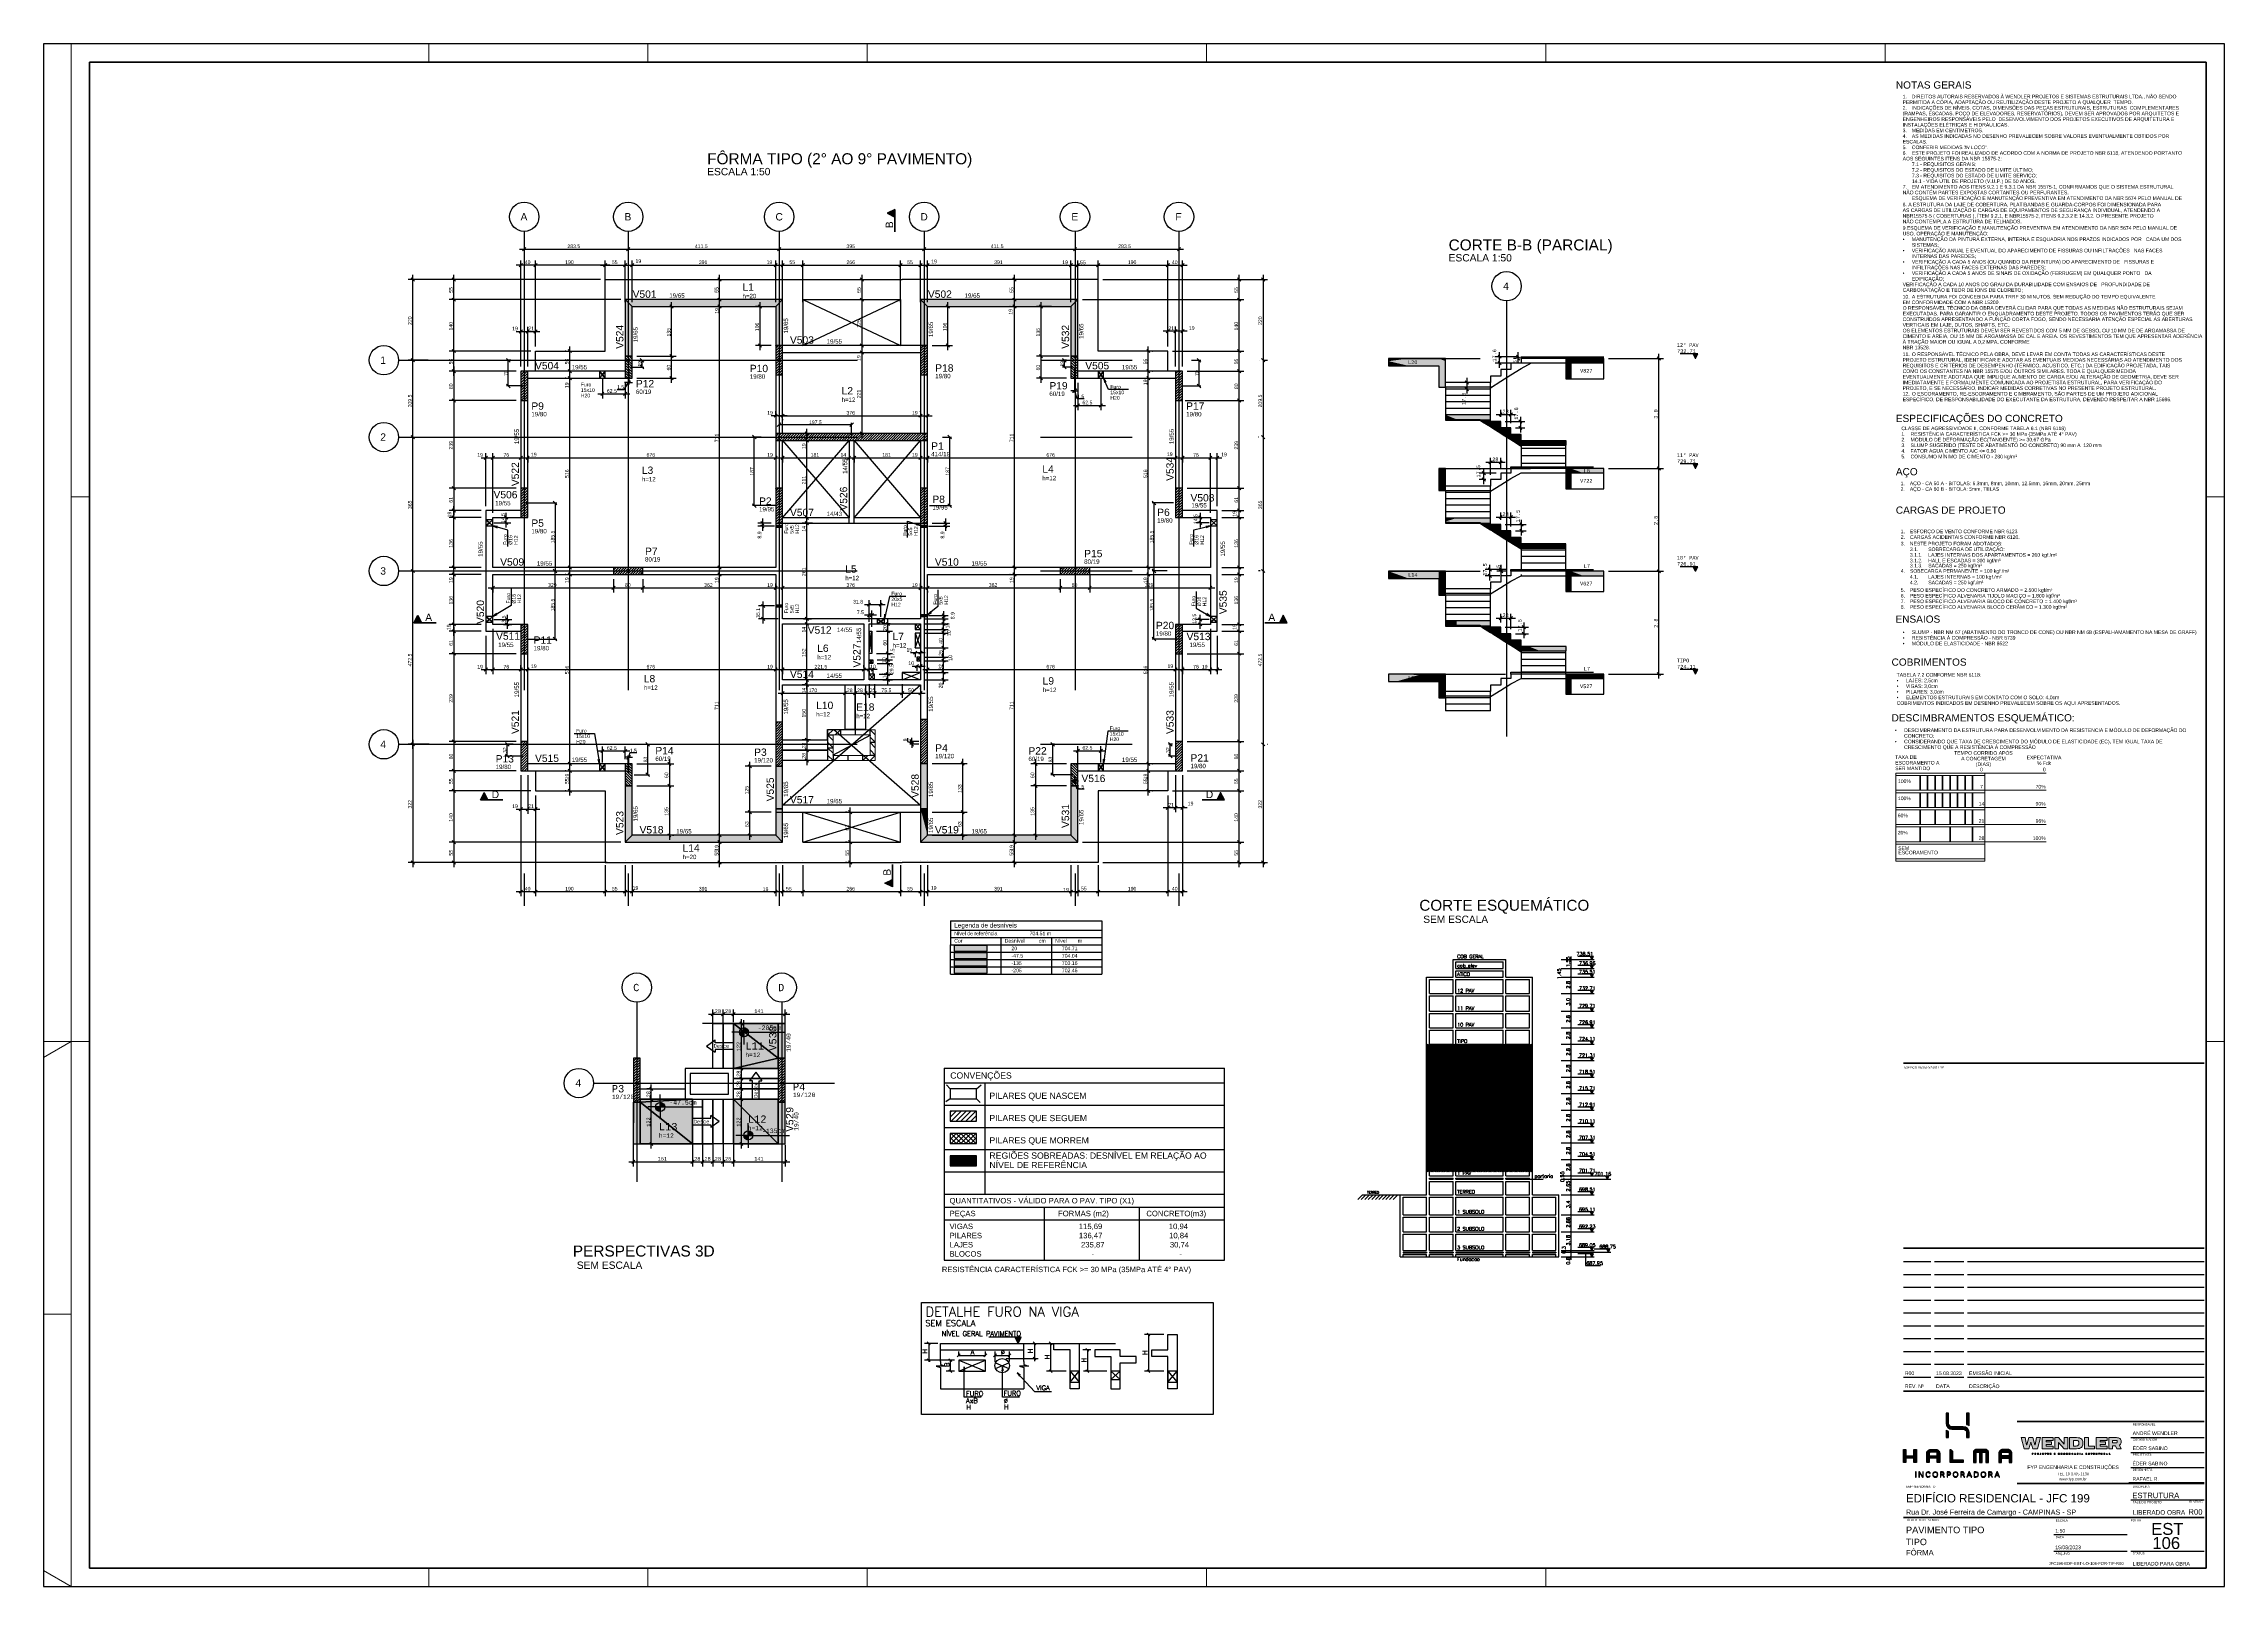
# Paper-space layout 'Layout1' of a CAD drawing. Extents: x -47 to 72, y -79 to 5.
# The model-space entities are those that its viewports show. They can reach past a viewport. Long polylines and large blocks are cut down to what shows.
import ezdxf
from ezdxf.enums import TextEntityAlignment as Align

# ---------------------------------------------------------------- set-up
doc = ezdxf.new("R2010")
doc.units = 0
doc.header["$MEASUREMENT"] = 0
for name, pattern in [('Dash', [0.5, 0.3, -0.2]), ('ESTILO_TQS_0001', [1, 0.7, -0.3]), ('ESTILO_TQS_0002', [0.4, 0.1, -0.3]), ('ESTILO_TQS_0004', [1.12, 0.5, -0.2, 0.01, -0.2, 0.01, -0.2])]:
    doc.linetypes.add(name, pattern=pattern)
doc.layers.get('0').update_dxf_attribs({"linetype": 'CONTINUOUS'})
doc.layers.get('Defpoints').update_dxf_attribs({"linetype": 'CONTINUOUS'})
doc.layers.add('00VIEWPORT', color=255, linetype='CONTINUOUS', plot=False)
for name, color, linetype in [('119', 253, 'CONTINUOUS'), ('2', 2, 'CONTINUOUS'), ('20', 7, 'CONTINUOUS'), ('200', 7, 'ESTILO_TQS_0002'), ('216', 3, 'CONTINUOUS'), ('221', 11, 'CONTINUOUS'), ('226', 2, 'CONTINUOUS'), ('31', 6, 'CONTINUOUS'), ('32', 7, 'CONTINUOUS'), ('34', 252, 'CONTINUOUS'), ('35', 7, 'CONTINUOUS'), ('36', 253, 'CONTINUOUS'), ('37', 4, 'CONTINUOUS'), ('38', 190, 'CONTINUOUS'), ('39', 74, 'CONTINUOUS'), ('4', 2, 'CONTINUOUS'), ('40', 240, 'CONTINUOUS'), ('42', 3, 'CONTINUOUS'), ('43', 3, 'CONTINUOUS'), ('44', 3, 'CONTINUOUS'), ('45', 2, 'CONTINUOUS'), ('46', 2, 'CONTINUOUS'), ('47', 2, 'CONTINUOUS'), ('48', 4, 'CONTINUOUS'), ('50', 5, 'CONTINUOUS'), ('51', 5, 'CONTINUOUS'), ('52', 1, 'CONTINUOUS'), ('53', 242, 'CONTINUOUS'), ('54', 242, 'CONTINUOUS'), ('55', 12, 'CONTINUOUS'), ('56', 51, 'CONTINUOUS'), ('58', 220, 'CONTINUOUS'), ('59', 183, 'CONTINUOUS'), ('6', 3, 'CONTINUOUS'), ('60', 201, 'CONTINUOUS'), ('67', 7, 'CONTINUOUS'), ('68', 4, 'CONTINUOUS'), ('70', 160, 'CONTINUOUS'), ('73', 2, 'CONTINUOUS'), ('74', 2, 'CONTINUOUS'), ('75', 9, 'CONTINUOUS'), ('76', 3, 'CONTINUOUS'), ('79', 12, 'CONTINUOUS'), ('80', 6, 'CONTINUOUS'), ('81', 2, 'CONTINUOUS'), ('82', 252, 'CONTINUOUS'), ('95', 7, 'CONTINUOUS'), ('Camada 1', 7, 'CONTINUOUS'), ('Carimbo', 7, 'CONTINUOUS')]:
    doc.layers.add(name, color=color, linetype=linetype)
for name, color, linetype, lineweight in [('WP_ANOTAÇÃO GERAL', 2, 'CONTINUOUS', 13), ('WP_BLOCOS', 4, 'CONTINUOUS', 13), ('WP_EST', 9, 'CONTINUOUS', 13), ('WP_FOLHA_MLINHAEXTERNA', 8, 'CONTINUOUS', 9), ('WP_FOLHA_MLINHAINTERNA', 3, 'CONTINUOUS', 50), ('WP_LINHAS 0_1PEN', 2, 'CONTINUOUS', 13), ('WP_LINHAS OCULTAS', 9, 'Dash', 13), ('WP_MARGEM_CARIMBO', 2, 'CONTINUOUS', 9), ('WP_NOTAS', 2, 'CONTINUOUS', 9), ('WP_TÍTULO DE VISTA', 3, 'CONTINUOUS', 9)]:
    doc.layers.add(name, color=color, linetype=linetype, lineweight=lineweight)
doc.styles.add('Arial', font='arial.ttf', dxfattribs={"height": 7.5})
doc.styles.add('Arial_12', font='arial.ttf', dxfattribs={"height": 0.393413})
doc.styles.add('Arial_2mm 1-50', font='arial.ttf', dxfattribs={"height": 9.835329})
doc.styles.add('Arial_8', font='arial.ttf', dxfattribs={"height": 0.16875})
doc.styles.add('FYP - ARIAL', font='arial.ttf')
doc.styles.get("Standard").update_dxf_attribs({"font": 'ROMANS.SHX'})
doc.styles.add('TQS_ARIAL', font='arial.ttf')
doc.styles.add('TQS_LUCIDA_CONSOLE', font='lucon.TTF')
doc.dimstyles.new('Diagonal 2mm 1-50', dxfattribs={"dimscale": 30.48, "dimtxt": 9.835329, "dimasz": 0.328084, "dimexe": 0.164042, "dimexo": 0.164042, "dimgap": 0.04101, "dimtad": 1, "dimdsep": 46, "dimtxsty": 'Arial_2mm 1-50', "dimblk1": 'OBLIQUE', "dimblk2": 'OBLIQUE', "dimsah": 1, "dimcen": 0.09, "dimadec": 8, "dimazin": 0, "dimtfac": 1, "dimtdec": 8, "dimtmove": 1, "dimatfit": 0, "dimfxl": 1, "dimtvp": 1, "dimtfillclr": 256, "dimtolj": 1, "dimtzin": 0, "dimarcsym": 2})

# ---------------------------------------------------------------- blocks, each defined once
blk = doc.blocks.new('WP-Folha-Carimbo Padrão-R3 - A0-2218446-ESQUEMA DE FERRO _ GRAUTE')
at = {"layer": 'WP_FOLHA_MLINHAEXTERNA'}
for p, q in [((-88.95, 45.5), (29.95, 45.5)), ((-88.95, -38.6), (-88.95, 45.5)), ((-87.45, 45.5), (-87.45, -38.6)), ((-67.95, 45.5), (-67.95, 44.5)), ((-56, 44.5), (-56, 45.5)), ((-44.05, 44.5), (-44.05, 45.5)), ((-25.55, 44.5), (-25.55, 45.5)), ((-7.05, 44.5), (-7.05, 45.5)), ((11.45, 44.5), (11.45, 45.5)), ((29.95, 45.5), (29.95, -38.6)), ((-87.45, 20.8), (-86.45, 20.8)), ((28.95, 20.8), (29.95, 20.8)), ((-87.45, -8.9), (-88.95, -9.77)), ((-88.95, -8.9), (-88.95, -38.6)), ((-86.45, -8.9), (-88.95, -8.9)), ((-88.95, -8.9), (-88.95, -38.6)), ((28.95, -8.9), (29.95, -8.9)), ((-88.95, -23.75), (-87.45, -23.75)), ((-87.45, -38.6), (-88.95, -37.73)), ((-67.95, -37.6), (-67.95, -38.6)), ((-56, -38.6), (-56, -37.6)), ((-44.05, -38.6), (-44.05, -37.6)), ((-25.55, -38.6), (-25.55, -37.6)), ((-7.05, -38.6), (-7.05, -37.6)), ((29.95, -38.6), (-88.95, -38.6))]:
    blk.add_line(p, q, dxfattribs=at)
at = {"layer": 'WP_FOLHA_MLINHAINTERNA'}
for p, q in [((-86.45, -37.6), (-86.45, 44.5)), ((-86.45, 44.5), (28.95, 44.5)), ((28.95, 44.5), (28.95, -37.6)), ((28.95, -37.6), (-86.45, -37.6))]:
    blk.add_line(p, q, dxfattribs=at)
blk = doc.blocks.new('block 143')
at = {"layer": 'Camada 1', "lineweight": 0}
for points, knots in [([(4424, -637), (4423, -636), (4422, -636), (4421, -636), (4421, -636), (4414, -636), (4414, -636), (4414, -636), (4414, -651), (4414, -651), (4414, -651), (4417, -651), (4417, -651), (4417, -651), (4417, -645), (4417, -645), (4417, -645), (4421, -645), (4421, -645), (4422, -645), (4423, -645), (4424, -644), (4424, -644), (4425, -644), (4425, -643), (4426, -642), (4426, -641), (4426, -640), (4426, -640), (4426, -639), (4425, -638), (4425, -637), (4424, -637), (4424, -637)], [0, 0, 0, 0, 1, 1, 1, 2, 2, 2, 3, 3, 3, 4, 4, 4, 5, 5, 5, 6, 6, 6, 7, 7, 7, 8, 8, 8, 9, 9, 9, 10, 10, 10, 11, 11, 11, 11]), ([(4423, -641), (4422, -642), (4422, -642), (4422, -642), (4422, -642), (4421, -642), (4421, -642), (4421, -642), (4417, -642), (4417, -642), (4417, -642), (4417, -639), (4417, -639), (4417, -639), (4421, -639), (4421, -639), (4421, -639), (4422, -639), (4422, -639), (4422, -639), (4422, -639), (4423, -640), (4423, -640), (4423, -640), (4423, -640), (4423, -641), (4423, -641), (4423, -641)], [0, 0, 0, 0, 1, 1, 1, 2, 2, 2, 3, 3, 3, 4, 4, 4, 5, 5, 5, 6, 6, 6, 7, 7, 7, 8, 8, 8, 9, 9, 9, 9])]:
    blk.add_open_spline(points, degree=3, knots=knots, dxfattribs=at)
blk = doc.blocks.new('block 144')
at = {"layer": 'Camada 1', "lineweight": 0}
for points, knots in [([(4450, -644), (4451, -644), (4452, -643), (4452, -643), (4452, -642), (4453, -641), (4453, -640), (4453, -639), (4452, -639), (4452, -638), (4452, -637), (4451, -637), (4450, -637), (4450, -636), (4449, -636), (4448, -636), (4448, -636), (4441, -636), (4441, -636), (4441, -636), (4441, -651), (4441, -651), (4441, -651), (4444, -651), (4444, -651), (4444, -651), (4444, -645), (4444, -645), (4444, -645), (4446, -645), (4446, -645), (4446, -645), (4449, -651), (4449, -651), (4449, -651), (4453, -651), (4453, -651), (4453, -651), (4449, -645), (4449, -645), (4450, -644), (4450, -644), (4450, -644)], [0, 0, 0, 0, 1, 1, 1, 2, 2, 2, 3, 3, 3, 4, 4, 4, 5, 5, 5, 6, 6, 6, 7, 7, 7, 8, 8, 8, 9, 9, 9, 10, 10, 10, 11, 11, 11, 12, 12, 12, 13, 13, 13, 14, 14, 14, 14]), ([(4449, -642), (4448, -642), (4448, -642), (4448, -642), (4448, -642), (4444, -642), (4444, -642), (4444, -642), (4444, -639), (4444, -639), (4444, -639), (4448, -639), (4448, -639), (4448, -639), (4448, -639), (4449, -639), (4449, -639), (4449, -639), (4449, -639), (4449, -640), (4449, -640), (4449, -640), (4449, -641), (4449, -641), (4449, -641), (4449, -642), (4449, -642), (4449, -642)], [0, 0, 0, 0, 1, 1, 1, 2, 2, 2, 3, 3, 3, 4, 4, 4, 5, 5, 5, 6, 6, 6, 7, 7, 7, 8, 8, 8, 9, 9, 9, 9])]:
    blk.add_open_spline(points, degree=3, knots=knots, dxfattribs=at)
blk = doc.blocks.new('block 145')
at = {"layer": 'Camada 1', "lineweight": 0}
for points in [[(4477, -637), (4476, -636), (4475, -636), (4474, -636), (4472, -636), (4471, -636), (4470, -637), (4469, -637), (4469, -638), (4468, -638), (4468, -639), (4467, -640), (4467, -641), (4467, -641), (4467, -645), (4467, -645), (4467, -646), (4468, -647), (4468, -648), (4469, -649), (4469, -650), (4470, -650), (4471, -651), (4472, -651), (4474, -651), (4475, -651), (4476, -651), (4477, -650), (4478, -650), (4478, -649), (4479, -648), (4479, -647), (4480, -646), (4480, -645), (4480, -645), (4480, -641), (4480, -641), (4480, -640), (4479, -639), (4479, -638), (4478, -638), (4478, -637), (4477, -637)], [(4476, -645), (4476, -646), (4476, -646), (4476, -647), (4476, -647), (4475, -647), (4475, -648), (4475, -648), (4474, -648), (4474, -648), (4473, -648), (4472, -648), (4472, -648), (4472, -647), (4471, -647), (4471, -647), (4471, -646), (4471, -646), (4471, -645), (4471, -645), (4471, -641), (4471, -641), (4471, -641), (4471, -640), (4471, -640), (4471, -639), (4472, -639), (4472, -639), (4472, -639), (4473, -639), (4474, -639), (4474, -639), (4475, -639), (4475, -639), (4475, -639), (4476, -639), (4476, -640), (4476, -640), (4476, -641), (4476, -641), (4476, -641), (4476, -645), (4476, -645)]]:
    blk.add_open_spline(points, degree=3, knots=[0, 0, 0, 0, 1, 1, 1, 2, 2, 2, 3, 3, 3, 4, 4, 4, 5, 5, 5, 6, 6, 6, 7, 7, 7, 8, 8, 8, 9, 9, 9, 10, 10, 10, 11, 11, 11, 12, 12, 12, 13, 13, 13, 14, 14, 14, 14], dxfattribs=at)
blk = doc.blocks.new('block 146')
at = {"layer": 'Camada 1', "lineweight": 0}
for points in [[(4576, -637), (4575, -636), (4574, -636), (4573, -636), (4572, -636), (4571, -636), (4570, -637), (4569, -637), (4568, -638), (4568, -638), (4567, -639), (4567, -640), (4567, -641), (4567, -641), (4567, -645), (4567, -645), (4567, -646), (4567, -647), (4568, -648), (4568, -649), (4569, -650), (4570, -650), (4571, -651), (4572, -651), (4573, -651), (4574, -651), (4575, -651), (4576, -650), (4577, -650), (4578, -649), (4578, -648), (4579, -647), (4579, -646), (4579, -645), (4579, -645), (4579, -641), (4579, -641), (4579, -640), (4579, -639), (4578, -638), (4578, -638), (4577, -637), (4576, -637)], [(4576, -645), (4576, -646), (4576, -646), (4576, -647), (4575, -647), (4575, -647), (4575, -648), (4574, -648), (4574, -648), (4573, -648), (4573, -648), (4572, -648), (4572, -648), (4571, -647), (4571, -647), (4571, -647), (4570, -646), (4570, -646), (4570, -645), (4570, -645), (4570, -641), (4570, -641), (4570, -641), (4570, -640), (4571, -640), (4571, -639), (4571, -639), (4572, -639), (4572, -639), (4573, -639), (4573, -639), (4574, -639), (4574, -639), (4575, -639), (4575, -639), (4575, -639), (4576, -640), (4576, -640), (4576, -641), (4576, -641), (4576, -641), (4576, -645), (4576, -645)]]:
    blk.add_open_spline(points, degree=3, knots=[0, 0, 0, 0, 1, 1, 1, 2, 2, 2, 3, 3, 3, 4, 4, 4, 5, 5, 5, 6, 6, 6, 7, 7, 7, 8, 8, 8, 9, 9, 9, 10, 10, 10, 11, 11, 11, 12, 12, 12, 13, 13, 13, 14, 14, 14, 14], dxfattribs=at)
blk = doc.blocks.new('block 147')
at = {"layer": 'Camada 1', "lineweight": 0}
for points in [[(4847, -636), (4840, -651), (4843, -651), (4844, -648), (4851, -648), (4852, -651), (4855, -651), (4849, -636), (4847, -636)], [(4846, -646), (4848, -641), (4850, -646), (4846, -646)]]:
    blk.add_lwpolyline(points, dxfattribs=at)
blk = doc.blocks.new('block 148')
at = {"layer": 'Camada 1', "lineweight": 0}
for points, knots in [([(4879, -644), (4879, -644), (4880, -643), (4880, -643), (4881, -642), (4881, -641), (4881, -640), (4881, -639), (4881, -639), (4880, -638), (4880, -637), (4879, -637), (4879, -637), (4878, -636), (4877, -636), (4876, -636), (4876, -636), (4869, -636), (4869, -636), (4869, -636), (4869, -651), (4869, -651), (4869, -651), (4872, -651), (4872, -651), (4872, -651), (4872, -645), (4872, -645), (4872, -645), (4874, -645), (4874, -645), (4874, -645), (4878, -651), (4878, -651), (4878, -651), (4881, -651), (4881, -651), (4881, -651), (4877, -645), (4877, -645), (4878, -644), (4878, -644), (4879, -644)], [0, 0, 0, 0, 1, 1, 1, 2, 2, 2, 3, 3, 3, 4, 4, 4, 5, 5, 5, 6, 6, 6, 7, 7, 7, 8, 8, 8, 9, 9, 9, 10, 10, 10, 11, 11, 11, 12, 12, 12, 13, 13, 13, 14, 14, 14, 14]), ([(4877, -642), (4876, -642), (4876, -642), (4876, -642), (4876, -642), (4872, -642), (4872, -642), (4872, -642), (4872, -639), (4872, -639), (4872, -639), (4876, -639), (4876, -639), (4876, -639), (4877, -639), (4877, -639), (4877, -639), (4877, -639), (4877, -639), (4877, -640), (4878, -640), (4878, -640), (4878, -641), (4877, -641), (4877, -641), (4877, -642), (4877, -642), (4877, -642)], [0, 0, 0, 0, 1, 1, 1, 2, 2, 2, 3, 3, 3, 4, 4, 4, 5, 5, 5, 6, 6, 6, 7, 7, 7, 8, 8, 8, 9, 9, 9, 9])]:
    blk.add_open_spline(points, degree=3, knots=knots, dxfattribs=at)
blk = doc.blocks.new('block 149')
at = {"layer": 'Camada 1', "lineweight": 0}
for points in [[(4919, -636), (4913, -651), (4916, -651), (4917, -648), (4923, -648), (4924, -651), (4928, -651), (4921, -636), (4919, -636)], [(4918, -646), (4920, -641), (4922, -646), (4918, -646)]]:
    blk.add_lwpolyline(points, dxfattribs=at)
blk = doc.blocks.new('block 150')
at = {"layer": 'Camada 1', "lineweight": 0}
for points, knots in [([(5042, -644), (5043, -644), (5044, -643), (5044, -643), (5044, -642), (5045, -641), (5045, -640), (5045, -639), (5044, -639), (5044, -638), (5044, -637), (5043, -637), (5042, -637), (5042, -636), (5041, -636), (5040, -636), (5040, -636), (5033, -636), (5033, -636), (5033, -636), (5033, -651), (5033, -651), (5033, -651), (5036, -651), (5036, -651), (5036, -651), (5036, -645), (5036, -645), (5036, -645), (5038, -645), (5038, -645), (5038, -645), (5042, -651), (5042, -651), (5042, -651), (5045, -651), (5045, -651), (5045, -651), (5041, -645), (5041, -645), (5042, -644), (5042, -644), (5042, -644)], [0, 0, 0, 0, 1, 1, 1, 2, 2, 2, 3, 3, 3, 4, 4, 4, 5, 5, 5, 6, 6, 6, 7, 7, 7, 8, 8, 8, 9, 9, 9, 10, 10, 10, 11, 11, 11, 12, 12, 12, 13, 13, 13, 14, 14, 14, 14]), ([(5041, -642), (5040, -642), (5040, -642), (5040, -642), (5040, -642), (5036, -642), (5036, -642), (5036, -642), (5036, -639), (5036, -639), (5036, -639), (5040, -639), (5040, -639), (5040, -639), (5040, -639), (5041, -639), (5041, -639), (5041, -639), (5041, -639), (5041, -640), (5041, -640), (5041, -640), (5041, -641), (5041, -641), (5041, -641), (5041, -642), (5041, -642), (5041, -642)], [0, 0, 0, 0, 1, 1, 1, 2, 2, 2, 3, 3, 3, 4, 4, 4, 5, 5, 5, 6, 6, 6, 7, 7, 7, 8, 8, 8, 9, 9, 9, 9])]:
    blk.add_open_spline(points, degree=3, knots=knots, dxfattribs=at)
blk = doc.blocks.new('block 151')
at = {"layer": 'Camada 1', "lineweight": 0}
for points, knots in [([(5147, -644), (5148, -644), (5149, -643), (5149, -643), (5149, -642), (5150, -641), (5150, -640), (5150, -639), (5149, -639), (5149, -638), (5149, -637), (5148, -637), (5147, -637), (5147, -636), (5146, -636), (5145, -636), (5145, -636), (5138, -636), (5138, -636), (5138, -636), (5138, -651), (5138, -651), (5138, -651), (5141, -651), (5141, -651), (5141, -651), (5141, -645), (5141, -645), (5141, -645), (5143, -645), (5143, -645), (5143, -645), (5146, -651), (5146, -651), (5146, -651), (5150, -651), (5150, -651), (5150, -651), (5146, -645), (5146, -645), (5147, -644), (5147, -644), (5147, -644)], [0, 0, 0, 0, 1, 1, 1, 2, 2, 2, 3, 3, 3, 4, 4, 4, 5, 5, 5, 6, 6, 6, 7, 7, 7, 8, 8, 8, 9, 9, 9, 10, 10, 10, 11, 11, 11, 12, 12, 12, 13, 13, 13, 14, 14, 14, 14]), ([(5146, -642), (5145, -642), (5145, -642), (5145, -642), (5145, -642), (5141, -642), (5141, -642), (5141, -642), (5141, -639), (5141, -639), (5141, -639), (5145, -639), (5145, -639), (5145, -639), (5145, -639), (5146, -639), (5146, -639), (5146, -639), (5146, -639), (5146, -640), (5146, -640), (5146, -640), (5146, -641), (5146, -641), (5146, -641), (5146, -642), (5146, -642), (5146, -642)], [0, 0, 0, 0, 1, 1, 1, 2, 2, 2, 3, 3, 3, 4, 4, 4, 5, 5, 5, 6, 6, 6, 7, 7, 7, 8, 8, 8, 9, 9, 9, 9])]:
    blk.add_open_spline(points, degree=3, knots=knots, dxfattribs=at)
blk = doc.blocks.new('block 152')
at = {"layer": 'Camada 1', "lineweight": 0}
for points in [[(5169, -636), (5163, -651), (5166, -651), (5167, -648), (5173, -648), (5174, -651), (5178, -651), (5171, -636), (5169, -636)], [(5168, -646), (5170, -641), (5172, -646), (5168, -646)]]:
    blk.add_lwpolyline(points, dxfattribs=at)
blk = doc.blocks.new('block 153')
at = {"layer": 'Camada 1', "lineweight": 0}
for points in [[(4913, -493), (4908, -489), (4901, -485), (4893, -483), (4885, -481), (4875, -479), (4864, -479), (4864, -479), (4792, -479), (4792, -479), (4792, -479), (4792, -592), (4792, -592), (4792, -592), (4864, -592), (4864, -592), (4875, -592), (4885, -590), (4893, -588), (4901, -585), (4908, -582), (4913, -578), (4918, -573), (4922, -568), (4924, -562), (4926, -556), (4928, -549), (4928, -542), (4928, -542), (4928, -529), (4928, -529), (4928, -522), (4926, -515), (4924, -509), (4922, -503), (4918, -498), (4913, -493)], [(4887, -540), (4887, -543), (4887, -546), (4886, -549), (4885, -552), (4883, -555), (4881, -557), (4879, -559), (4876, -561), (4873, -562), (4870, -563), (4865, -564), (4861, -564), (4861, -564), (4832, -564), (4832, -564), (4832, -564), (4832, -507), (4832, -507), (4832, -507), (4861, -507), (4861, -507), (4866, -507), (4870, -508), (4874, -509), (4877, -511), (4880, -513), (4882, -515), (4884, -517), (4885, -519), (4886, -522), (4887, -525), (4887, -527), (4887, -530), (4887, -530), (4887, -540), (4887, -540)]]:
    blk.add_open_spline(points, degree=3, knots=[0, 0, 0, 0, 1, 1, 1, 2, 2, 2, 3, 3, 3, 4, 4, 4, 5, 5, 5, 6, 6, 6, 7, 7, 7, 8, 8, 8, 9, 9, 9, 10, 10, 10, 11, 11, 11, 12, 12, 12, 12], dxfattribs=at)
blk = doc.blocks.new('block 154')
at = {"layer": 'Camada 1', "lineweight": 0}
for points, knots in [([(5312, -539), (5314, -534), (5315, -529), (5315, -522), (5315, -522), (5315, -515), (5315, -515), (5315, -510), (5314, -505), (5311, -500), (5309, -496), (5306, -492), (5301, -489), (5297, -486), (5292, -483), (5286, -482), (5280, -480), (5273, -479), (5266, -479), (5266, -479), (5189, -479), (5189, -479), (5189, -479), (5189, -592), (5189, -592), (5189, -592), (5228, -592), (5228, -592), (5228, -592), (5228, -561), (5228, -561), (5228, -561), (5257, -561), (5257, -561), (5257, -561), (5271, -592), (5271, -592), (5271, -592), (5315, -592), (5315, -592), (5315, -592), (5297, -554), (5297, -554), (5299, -553), (5300, -552), (5302, -551), (5306, -548), (5309, -544), (5312, -539)], [0, 0, 0, 0, 1, 1, 1, 2, 2, 2, 3, 3, 3, 4, 4, 4, 5, 5, 5, 6, 6, 6, 7, 7, 7, 8, 8, 8, 9, 9, 9, 10, 10, 10, 11, 11, 11, 12, 12, 12, 13, 13, 13, 14, 14, 14, 15, 15, 15, 16, 16, 16, 16]), ([(5275, -522), (5275, -524), (5274, -526), (5273, -527), (5273, -529), (5272, -530), (5270, -531), (5269, -532), (5267, -532), (5265, -533), (5264, -533), (5262, -533), (5260, -533), (5260, -533), (5228, -533), (5228, -533), (5228, -533), (5228, -507), (5228, -507), (5228, -507), (5261, -507), (5261, -507), (5263, -507), (5265, -507), (5266, -508), (5268, -508), (5270, -509), (5271, -509), (5272, -510), (5273, -511), (5274, -513), (5274, -514), (5275, -516), (5275, -518), (5275, -518), (5275, -522), (5275, -522)], [0, 0, 0, 0, 1, 1, 1, 2, 2, 2, 3, 3, 3, 4, 4, 4, 5, 5, 5, 6, 6, 6, 7, 7, 7, 8, 8, 8, 9, 9, 9, 10, 10, 10, 11, 11, 11, 12, 12, 12, 12])]:
    blk.add_open_spline(points, degree=3, knots=knots, dxfattribs=at)
blk = doc.blocks.new('block 142')
at = {"layer": 'Camada 1', "true_color": 0xff4000}
h = blk.add_hatch(color=20, dxfattribs=at)
h.dxf.hatch_style = 2
h.paths.add_polyline_path([(5501, -645), (5712, -645), (5712, -592), (5576, -592), (5576, -564), (5681, -564), (5681, -512), (5576, -512), (5576, -484), (5712, -484), (5712, -430), (5501, -430)])
h.paths.add_polyline_path([(4456, -645), (4667, -645), (4667, -592), (4531, -592), (4531, -564), (4636, -564), (4636, -512), (4531, -512), (4531, -484), (4667, -484), (4667, -430), (4456, -430)])
h.paths.add_polyline_path([(4881, -557), (4770, -430), (4699, -430), (4699, -645), (4772, -645), (4771, -523), (4879, -645), (4952, -645), (4952, -430), (4879, -430)])
edge = h.paths.add_edge_path()
edge.add_spline(control_points=[(5215, -457), (5206, -448), (5193, -442), (5178, -437), (5162, -432), (5144, -430), (5122, -430), (5122, -430), (4985, -430), (4985, -430), (4985, -430), (4985, -645), (4985, -645), (4985, -645), (5122, -645), (5122, -645), (5144, -645), (5163, -643), (5178, -638), (5194, -633), (5206, -627), (5216, -618), (5226, -610), (5233, -600), (5237, -589), (5242, -577), (5244, -564), (5244, -551), (5244, -551), (5244, -525), (5244, -525), (5244, -511), (5242, -498), (5237, -487), (5232, -475), (5225, -465), (5215, -457)], knot_values=[0, 0, 0, 0, 1, 1, 1, 2, 2, 2, 3, 3, 3, 4, 4, 4, 5, 5, 5, 6, 6, 6, 7, 7, 7, 8, 8, 8, 9, 9, 9, 10, 10, 10, 11, 11, 11, 12, 12, 12, 12], degree=3, periodic=0)
edge = h.paths.add_edge_path()
edge.add_spline(control_points=[(5167, -546), (5167, -552), (5166, -559), (5164, -564), (5162, -570), (5159, -575), (5155, -579), (5151, -583), (5145, -586), (5139, -589), (5133, -591), (5125, -592), (5116, -592), (5116, -592), (5061, -592), (5061, -592), (5061, -592), (5061, -484), (5061, -484), (5061, -484), (5115, -484), (5115, -484), (5126, -484), (5134, -485), (5141, -488), (5147, -490), (5153, -494), (5156, -498), (5160, -502), (5163, -507), (5164, -512), (5166, -517), (5167, -522), (5167, -528), (5167, -528), (5167, -546), (5167, -546)], knot_values=[0, 0, 0, 0, 1, 1, 1, 2, 2, 2, 3, 3, 3, 4, 4, 4, 5, 5, 5, 6, 6, 6, 7, 7, 7, 8, 8, 8, 9, 9, 9, 10, 10, 10, 11, 11, 11, 12, 12, 12, 12], degree=3, periodic=0)
h.paths.add_polyline_path([(5352, -430), (5276, -430), (5276, -645), (5469, -645), (5469, -592), (5352, -592)])
h.paths.add_polyline_path([(4317, -569), (4311, -569), (4272, -430), (4196, -430), (4157, -569), (4151, -569), (4121, -430), (4044, -430), (4104, -645), (4197, -645), (4232, -515), (4234, -515), (4236, -515), (4272, -645), (4364, -645), (4424, -430), (4347, -430)])
edge = h.paths.add_edge_path()
edge.add_spline(control_points=[(5980, -545), (5984, -535), (5986, -525), (5986, -512), (5986, -512), (5986, -499), (5986, -499), (5986, -489), (5984, -479), (5979, -470), (5975, -462), (5969, -454), (5960, -448), (5952, -442), (5942, -438), (5930, -435), (5919, -432), (5906, -430), (5892, -430), (5892, -430), (5744, -430), (5744, -430), (5744, -430), (5744, -645), (5744, -645), (5744, -645), (5820, -645), (5820, -645), (5820, -645), (5820, -587), (5820, -587), (5820, -587), (5875, -587), (5875, -587), (5875, -587), (5902, -645), (5902, -645), (5902, -645), (5986, -645), (5986, -645), (5986, -645), (5953, -574), (5953, -574), (5956, -572), (5958, -570), (5961, -568), (5969, -562), (5975, -554), (5980, -545)], knot_values=[0, 0, 0, 0, 1, 1, 1, 2, 2, 2, 3, 3, 3, 4, 4, 4, 5, 5, 5, 6, 6, 6, 7, 7, 7, 8, 8, 8, 9, 9, 9, 10, 10, 10, 11, 11, 11, 12, 12, 12, 13, 13, 13, 14, 14, 14, 15, 15, 15, 16, 16, 16, 16], degree=3, periodic=0)
edge = h.paths.add_edge_path()
edge.add_spline(control_points=[(5909, -511), (5909, -515), (5908, -519), (5907, -521), (5905, -524), (5903, -527), (5900, -529), (5898, -530), (5895, -532), (5892, -533), (5888, -533), (5885, -534), (5881, -534), (5881, -534), (5820, -534), (5820, -534), (5820, -534), (5820, -483), (5820, -483), (5820, -483), (5882, -483), (5882, -483), (5886, -483), (5890, -484), (5893, -484), (5897, -485), (5899, -486), (5902, -488), (5904, -489), (5906, -492), (5907, -494), (5908, -497), (5909, -501), (5909, -505), (5909, -505), (5909, -511), (5909, -511)], knot_values=[0, 0, 0, 0, 1, 1, 1, 2, 2, 2, 3, 3, 3, 4, 4, 4, 5, 5, 5, 6, 6, 6, 7, 7, 7, 8, 8, 8, 9, 9, 9, 10, 10, 10, 11, 11, 11, 12, 12, 12, 12], degree=3, periodic=0)
at = {"layer": 'Camada 1', "true_color": 0x6a6a6c}
h = blk.add_hatch(color=251, dxfattribs=at)
h.dxf.hatch_style = 2
edge = h.paths.add_edge_path()
edge.add_spline(control_points=[(4278, -731), (4276, -731), (4275, -730), (4273, -730), (4273, -730), (4260, -730), (4260, -730), (4260, -730), (4260, -758), (4260, -758), (4260, -758), (4266, -758), (4266, -758), (4266, -758), (4266, -748), (4266, -748), (4266, -748), (4273, -748), (4273, -748), (4275, -748), (4276, -747), (4278, -746), (4279, -746), (4281, -745), (4281, -743), (4282, -742), (4283, -741), (4283, -739), (4283, -737), (4282, -736), (4281, -734), (4281, -733), (4279, -732), (4278, -731)], knot_values=[0, 0, 0, 0, 1, 1, 1, 2, 2, 2, 3, 3, 3, 4, 4, 4, 5, 5, 5, 6, 6, 6, 7, 7, 7, 8, 8, 8, 9, 9, 9, 10, 10, 10, 11, 11, 11, 11], degree=3, periodic=0)
edge = h.paths.add_edge_path()
edge.add_spline(control_points=[(4276, -741), (4276, -741), (4275, -742), (4275, -742), (4274, -742), (4273, -742), (4273, -742), (4273, -742), (4266, -742), (4266, -742), (4266, -742), (4266, -735), (4266, -735), (4266, -735), (4273, -735), (4273, -735), (4273, -735), (4274, -736), (4275, -736), (4275, -736), (4276, -737), (4276, -737), (4276, -738), (4276, -738), (4276, -739), (4276, -740), (4276, -740), (4276, -741)], knot_values=[0, 0, 0, 0, 1, 1, 1, 2, 2, 2, 3, 3, 3, 4, 4, 4, 5, 5, 5, 6, 6, 6, 7, 7, 7, 8, 8, 8, 9, 9, 9, 9], degree=3, periodic=0)
edge = h.paths.add_edge_path()
edge.add_spline(control_points=[(4329, -746), (4331, -745), (4332, -744), (4332, -743), (4333, -742), (4333, -740), (4333, -739), (4333, -737), (4333, -736), (4332, -734), (4332, -733), (4331, -732), (4329, -731), (4328, -731), (4326, -730), (4325, -730), (4325, -730), (4310, -730), (4310, -730), (4310, -730), (4310, -758), (4310, -758), (4310, -758), (4316, -758), (4316, -758), (4316, -758), (4316, -747), (4316, -747), (4316, -747), (4320, -747), (4320, -747), (4320, -747), (4327, -758), (4327, -758), (4327, -758), (4335, -758), (4335, -758), (4335, -758), (4327, -747), (4327, -747), (4328, -747), (4329, -746), (4329, -746)], knot_values=[0, 0, 0, 0, 1, 1, 1, 2, 2, 2, 3, 3, 3, 4, 4, 4, 5, 5, 5, 6, 6, 6, 7, 7, 7, 8, 8, 8, 9, 9, 9, 10, 10, 10, 11, 11, 11, 12, 12, 12, 13, 13, 13, 14, 14, 14, 14], degree=3, periodic=0)
edge = h.paths.add_edge_path()
edge.add_spline(control_points=[(4326, -742), (4325, -742), (4325, -742), (4324, -742), (4324, -742), (4316, -742), (4316, -742), (4316, -742), (4316, -735), (4316, -735), (4316, -735), (4324, -735), (4324, -735), (4325, -735), (4325, -736), (4326, -736), (4326, -736), (4327, -737), (4327, -737), (4327, -738), (4327, -738), (4327, -739), (4327, -739), (4327, -740), (4327, -740), (4327, -741), (4326, -741), (4326, -742)], knot_values=[0, 0, 0, 0, 1, 1, 1, 2, 2, 2, 3, 3, 3, 4, 4, 4, 5, 5, 5, 6, 6, 6, 7, 7, 7, 8, 8, 8, 9, 9, 9, 9], degree=3, periodic=0)
edge = h.paths.add_edge_path()
edge.add_spline(control_points=[(4380, -731), (4378, -731), (4376, -730), (4374, -730), (4371, -730), (4369, -731), (4367, -731), (4366, -732), (4364, -733), (4363, -735), (4362, -737), (4362, -738), (4362, -740), (4362, -740), (4362, -748), (4362, -748), (4362, -750), (4362, -752), (4363, -754), (4364, -755), (4366, -757), (4367, -757), (4369, -758), (4371, -759), (4374, -759), (4376, -759), (4378, -758), (4380, -757), (4382, -757), (4383, -755), (4384, -754), (4385, -752), (4385, -750), (4385, -748), (4385, -748), (4385, -740), (4385, -740), (4385, -738), (4385, -737), (4384, -735), (4383, -733), (4382, -732), (4380, -731)], knot_values=[0, 0, 0, 0, 1, 1, 1, 2, 2, 2, 3, 3, 3, 4, 4, 4, 5, 5, 5, 6, 6, 6, 7, 7, 7, 8, 8, 8, 9, 9, 9, 10, 10, 10, 11, 11, 11, 12, 12, 12, 13, 13, 13, 14, 14, 14, 14], degree=3, periodic=0)
edge = h.paths.add_edge_path()
edge.add_spline(control_points=[(4379, -748), (4379, -749), (4379, -750), (4378, -751), (4378, -752), (4377, -752), (4377, -753), (4376, -753), (4375, -753), (4374, -753), (4373, -753), (4372, -753), (4371, -753), (4370, -752), (4369, -752), (4369, -751), (4368, -750), (4368, -749), (4368, -748), (4368, -748), (4368, -740), (4368, -740), (4368, -739), (4368, -738), (4369, -738), (4369, -737), (4370, -736), (4371, -736), (4372, -736), (4373, -735), (4374, -735), (4375, -735), (4376, -736), (4377, -736), (4377, -736), (4378, -737), (4378, -738), (4379, -738), (4379, -739), (4379, -740), (4379, -740), (4379, -748), (4379, -748)], knot_values=[0, 0, 0, 0, 1, 1, 1, 2, 2, 2, 3, 3, 3, 4, 4, 4, 5, 5, 5, 6, 6, 6, 7, 7, 7, 8, 8, 8, 9, 9, 9, 10, 10, 10, 11, 11, 11, 12, 12, 12, 13, 13, 13, 14, 14, 14, 14], degree=3, periodic=0)
edge = h.paths.add_edge_path()
edge.add_spline(control_points=[(4423, -749), (4423, -751), (4423, -752), (4422, -752), (4422, -753), (4421, -754), (4420, -754), (4419, -754), (4418, -753), (4417, -753), (4417, -753), (4416, -752), (4415, -752), (4415, -752), (4410, -755), (4410, -755), (4411, -756), (4412, -757), (4414, -758), (4416, -758), (4417, -759), (4419, -759), (4421, -759), (4423, -758), (4425, -758), (4426, -757), (4428, -756), (4428, -754), (4429, -753), (4430, -751), (4430, -749), (4430, -749), (4430, -730), (4430, -730), (4430, -730), (4423, -730), (4423, -730), (4423, -730), (4423, -749), (4423, -749)], knot_values=[0, 0, 0, 0, 1, 1, 1, 2, 2, 2, 3, 3, 3, 4, 4, 4, 5, 5, 5, 6, 6, 6, 7, 7, 7, 8, 8, 8, 9, 9, 9, 10, 10, 10, 11, 11, 11, 12, 12, 12, 13, 13, 13, 13], degree=3, periodic=0)
h.paths.add_polyline_path([(4459, -758), (4481, -758), (4481, -753), (4465, -753), (4465, -747), (4478, -747), (4478, -742), (4465, -742), (4465, -735), (4481, -735), (4481, -730), (4459, -730)])
h.paths.add_polyline_path([(4504, -735), (4513, -735), (4513, -758), (4519, -758), (4519, -735), (4528, -735), (4528, -730), (4504, -730)])
edge = h.paths.add_edge_path()
edge.add_spline(control_points=[(4571, -731), (4569, -731), (4567, -730), (4564, -730), (4562, -730), (4560, -731), (4558, -731), (4556, -732), (4555, -733), (4554, -735), (4553, -737), (4553, -738), (4553, -740), (4553, -740), (4553, -748), (4553, -748), (4553, -750), (4553, -752), (4554, -754), (4555, -755), (4556, -757), (4558, -757), (4560, -758), (4562, -759), (4564, -759), (4567, -759), (4569, -758), (4571, -757), (4572, -757), (4574, -755), (4575, -754), (4576, -752), (4576, -750), (4576, -748), (4576, -748), (4576, -740), (4576, -740), (4576, -738), (4576, -737), (4575, -735), (4574, -733), (4572, -732), (4571, -731)], knot_values=[0, 0, 0, 0, 1, 1, 1, 2, 2, 2, 3, 3, 3, 4, 4, 4, 5, 5, 5, 6, 6, 6, 7, 7, 7, 8, 8, 8, 9, 9, 9, 10, 10, 10, 11, 11, 11, 12, 12, 12, 13, 13, 13, 14, 14, 14, 14], degree=3, periodic=0)
edge = h.paths.add_edge_path()
edge.add_spline(control_points=[(4570, -748), (4570, -749), (4570, -750), (4569, -751), (4569, -752), (4568, -752), (4567, -753), (4566, -753), (4565, -753), (4564, -753), (4563, -753), (4562, -753), (4562, -753), (4561, -752), (4560, -752), (4560, -751), (4559, -750), (4559, -749), (4559, -748), (4559, -748), (4559, -740), (4559, -740), (4559, -739), (4559, -738), (4560, -738), (4560, -737), (4561, -736), (4562, -736), (4562, -736), (4563, -735), (4564, -735), (4565, -735), (4566, -736), (4567, -736), (4568, -736), (4569, -737), (4569, -738), (4570, -738), (4570, -739), (4570, -740), (4570, -740), (4570, -748), (4570, -748)], knot_values=[0, 0, 0, 0, 1, 1, 1, 2, 2, 2, 3, 3, 3, 4, 4, 4, 5, 5, 5, 6, 6, 6, 7, 7, 7, 8, 8, 8, 9, 9, 9, 10, 10, 10, 11, 11, 11, 12, 12, 12, 13, 13, 13, 14, 14, 14, 14], degree=3, periodic=0)
edge = h.paths.add_edge_path()
edge.add_spline(control_points=[(4623, -743), (4621, -743), (4620, -742), (4618, -742), (4618, -742), (4617, -742), (4617, -742), (4617, -742), (4617, -742), (4617, -742), (4617, -742), (4617, -742), (4617, -742), (4617, -742), (4617, -742), (4617, -742), (4615, -742), (4614, -741), (4613, -741), (4613, -741), (4612, -741), (4612, -740), (4611, -740), (4611, -739), (4611, -738), (4611, -738), (4611, -738), (4611, -738), (4611, -737), (4611, -736), (4612, -736), (4613, -735), (4615, -735), (4617, -735), (4618, -735), (4619, -735), (4620, -736), (4622, -736), (4623, -737), (4624, -737), (4624, -737), (4627, -733), (4627, -733), (4626, -732), (4625, -732), (4624, -731), (4622, -731), (4621, -731), (4620, -730), (4619, -730), (4618, -730), (4617, -730), (4614, -730), (4612, -730), (4610, -731), (4608, -732), (4607, -733), (4606, -734), (4605, -735), (4605, -737), (4605, -739), (4605, -739), (4605, -739), (4605, -739), (4605, -741), (4605, -742), (4606, -743), (4607, -745), (4608, -745), (4610, -746), (4611, -746), (4613, -747), (4615, -747), (4615, -747), (4616, -747), (4616, -747), (4616, -747), (4616, -747), (4616, -747), (4616, -747), (4616, -747), (4616, -747), (4617, -747), (4618, -747), (4619, -748), (4620, -748), (4620, -748), (4621, -748), (4621, -749), (4622, -749), (4622, -750), (4622, -750), (4622, -750), (4622, -750), (4622, -751), (4621, -752), (4620, -753), (4619, -753), (4617, -754), (4615, -754), (4614, -754), (4612, -753), (4610, -753), (4609, -752), (4607, -752), (4606, -751), (4606, -751), (4603, -755), (4603, -755), (4604, -756), (4605, -757), (4607, -757), (4608, -758), (4609, -758), (4611, -758), (4612, -759), (4614, -759), (4615, -759), (4618, -759), (4620, -758), (4622, -758), (4624, -757), (4625, -756), (4626, -755), (4627, -753), (4628, -752), (4628, -750), (4628, -750), (4628, -750), (4628, -750), (4628, -748), (4627, -747), (4626, -746), (4625, -745), (4624, -744), (4623, -743)], knot_values=[0, 0, 0, 0, 1, 1, 1, 2, 2, 2, 3, 3, 3, 4, 4, 4, 5, 5, 5, 6, 6, 6, 7, 7, 7, 8, 8, 8, 9, 9, 9, 10, 10, 10, 11, 11, 11, 12, 12, 12, 13, 13, 13, 14, 14, 14, 15, 15, 15, 16, 16, 16, 17, 17, 17, 18, 18, 18, 19, 19, 19, 20, 20, 20, 21, 21, 21, 22, 22, 22, 23, 23, 23, 24, 24, 24, 25, 25, 25, 26, 26, 26, 27, 27, 27, 28, 28, 28, 29, 29, 29, 30, 30, 30, 31, 31, 31, 32, 32, 32, 33, 33, 33, 34, 34, 34, 35, 35, 35, 36, 36, 36, 37, 37, 37, 38, 38, 38, 39, 39, 39, 40, 40, 40, 41, 41, 41, 42, 42, 42, 43, 43, 43, 44, 44, 44, 45, 45, 45, 45], degree=3, periodic=0)
h.paths.add_polyline_path([(4686, -758), (4708, -758), (4708, -753), (4692, -753), (4692, -747), (4705, -747), (4705, -742), (4692, -742), (4692, -735), (4708, -735), (4708, -730), (4686, -730)])
h.paths.add_polyline_path([(4766, -758), (4788, -758), (4788, -753), (4772, -753), (4772, -747), (4785, -747), (4785, -742), (4772, -742), (4772, -735), (4788, -735), (4788, -730), (4766, -730)])
h.paths.add_polyline_path([(4835, -751), (4823, -730), (4816, -730), (4816, -758), (4822, -758), (4822, -738), (4833, -758), (4840, -758), (4840, -730), (4835, -730)])
edge = h.paths.add_edge_path()
edge.add_spline(control_points=[(4882, -748), (4882, -748), (4887, -748), (4887, -748), (4887, -748), (4887, -748), (4887, -748), (4887, -749), (4886, -750), (4886, -751), (4886, -752), (4885, -752), (4884, -753), (4883, -753), (4882, -753), (4881, -753), (4880, -753), (4879, -753), (4878, -753), (4877, -752), (4877, -752), (4876, -751), (4876, -750), (4876, -750), (4876, -749), (4876, -749), (4876, -741), (4876, -741), (4876, -740), (4876, -739), (4876, -738), (4877, -737), (4877, -737), (4878, -736), (4879, -736), (4880, -736), (4881, -736), (4882, -736), (4883, -736), (4883, -736), (4884, -736), (4884, -736), (4885, -737), (4886, -737), (4886, -738), (4886, -738), (4886, -738), (4893, -738), (4893, -738), (4892, -737), (4892, -735), (4890, -734), (4889, -733), (4888, -732), (4886, -731), (4885, -730), (4883, -730), (4881, -730), (4879, -730), (4877, -731), (4875, -731), (4873, -732), (4872, -733), (4871, -735), (4870, -737), (4869, -738), (4869, -741), (4869, -741), (4869, -749), (4869, -749), (4869, -751), (4870, -752), (4871, -754), (4872, -755), (4873, -757), (4875, -757), (4877, -758), (4879, -759), (4881, -759), (4884, -759), (4886, -758), (4887, -757), (4889, -756), (4890, -755), (4891, -754), (4892, -752), (4893, -750), (4893, -748), (4893, -748), (4893, -743), (4893, -743), (4893, -743), (4882, -743), (4882, -743), (4882, -743), (4882, -748), (4882, -748)], knot_values=[0, 0, 0, 0, 1, 1, 1, 2, 2, 2, 3, 3, 3, 4, 4, 4, 5, 5, 5, 6, 6, 6, 7, 7, 7, 8, 8, 8, 9, 9, 9, 10, 10, 10, 11, 11, 11, 12, 12, 12, 13, 13, 13, 14, 14, 14, 15, 15, 15, 16, 16, 16, 17, 17, 17, 18, 18, 18, 19, 19, 19, 20, 20, 20, 21, 21, 21, 22, 22, 22, 23, 23, 23, 24, 24, 24, 25, 25, 25, 26, 26, 26, 27, 27, 27, 28, 28, 28, 29, 29, 29, 30, 30, 30, 31, 31, 31, 32, 32, 32, 32], degree=3, periodic=0)
h.paths.add_polyline_path([(4922, -758), (4943, -758), (4943, -753), (4928, -753), (4928, -747), (4941, -747), (4941, -742), (4928, -742), (4928, -735), (4943, -735), (4943, -730), (4922, -730)])
h.paths.add_polyline_path([(4990, -751), (4979, -730), (4972, -730), (4972, -758), (4977, -758), (4977, -738), (4989, -758), (4996, -758), (4996, -730), (4990, -730)])
h.paths.add_polyline_path([(5044, -742), (5032, -742), (5032, -730), (5026, -730), (5026, -758), (5032, -758), (5032, -747), (5044, -747), (5044, -758), (5050, -758), (5050, -730), (5044, -730)])
h.paths.add_polyline_path([(5088, -730), (5076, -758), (5083, -758), (5085, -754), (5096, -754), (5098, -758), (5105, -758), (5092, -730)])
h.paths.add_polyline_path([(5087, -749), (5090, -739), (5094, -749)])
edge = h.paths.add_edge_path()
edge.add_spline(control_points=[(5150, -746), (5151, -745), (5152, -744), (5153, -743), (5154, -742), (5154, -740), (5154, -739), (5154, -737), (5154, -736), (5153, -734), (5152, -733), (5151, -732), (5150, -731), (5149, -731), (5147, -730), (5145, -730), (5145, -730), (5131, -730), (5131, -730), (5131, -730), (5131, -758), (5131, -758), (5131, -758), (5137, -758), (5137, -758), (5137, -758), (5137, -747), (5137, -747), (5137, -747), (5141, -747), (5141, -747), (5141, -747), (5148, -758), (5148, -758), (5148, -758), (5156, -758), (5156, -758), (5156, -758), (5148, -747), (5148, -747), (5149, -747), (5149, -746), (5150, -746)], knot_values=[0, 0, 0, 0, 1, 1, 1, 2, 2, 2, 3, 3, 3, 4, 4, 4, 5, 5, 5, 6, 6, 6, 7, 7, 7, 8, 8, 8, 9, 9, 9, 10, 10, 10, 11, 11, 11, 12, 12, 12, 13, 13, 13, 14, 14, 14, 14], degree=3, periodic=0)
edge = h.paths.add_edge_path()
edge.add_spline(control_points=[(5146, -742), (5146, -742), (5145, -742), (5145, -742), (5145, -742), (5137, -742), (5137, -742), (5137, -742), (5137, -735), (5137, -735), (5137, -735), (5145, -735), (5145, -735), (5145, -735), (5146, -736), (5146, -736), (5147, -736), (5147, -737), (5148, -737), (5148, -738), (5148, -738), (5148, -739), (5148, -739), (5148, -740), (5148, -740), (5147, -741), (5147, -741), (5146, -742)], knot_values=[0, 0, 0, 0, 1, 1, 1, 2, 2, 2, 3, 3, 3, 4, 4, 4, 5, 5, 5, 6, 6, 6, 7, 7, 7, 8, 8, 8, 9, 9, 9, 9], degree=3, periodic=0)
h.paths.add_polyline_path([(5183, -758), (5189, -758), (5189, -730), (5183, -730)])
h.paths.add_polyline_path([(5228, -730), (5215, -758), (5222, -758), (5224, -754), (5235, -754), (5237, -758), (5244, -758), (5231, -730)])
h.paths.add_polyline_path([(5226, -749), (5230, -739), (5233, -749)])
h.paths.add_polyline_path([(5301, -758), (5322, -758), (5322, -753), (5307, -753), (5307, -747), (5320, -747), (5320, -742), (5307, -742), (5307, -735), (5322, -735), (5322, -730), (5301, -730)])
edge = h.paths.add_edge_path()
edge.add_spline(control_points=[(5368, -743), (5367, -743), (5365, -742), (5363, -742), (5363, -742), (5363, -742), (5363, -742), (5363, -742), (5362, -742), (5362, -742), (5362, -742), (5362, -742), (5362, -742), (5362, -742), (5362, -742), (5362, -742), (5361, -742), (5359, -741), (5359, -741), (5358, -741), (5357, -741), (5357, -740), (5356, -740), (5356, -739), (5356, -738), (5356, -738), (5356, -738), (5356, -738), (5356, -737), (5356, -736), (5357, -736), (5358, -735), (5360, -735), (5362, -735), (5363, -735), (5364, -735), (5366, -736), (5367, -736), (5368, -737), (5370, -737), (5370, -737), (5372, -733), (5372, -733), (5371, -732), (5370, -732), (5369, -731), (5368, -731), (5366, -731), (5365, -730), (5364, -730), (5363, -730), (5362, -730), (5359, -730), (5357, -730), (5355, -731), (5354, -732), (5352, -733), (5351, -734), (5350, -735), (5350, -737), (5350, -739), (5350, -739), (5350, -739), (5350, -739), (5350, -741), (5350, -742), (5351, -743), (5352, -745), (5354, -745), (5355, -746), (5356, -746), (5358, -747), (5360, -747), (5360, -747), (5361, -747), (5361, -747), (5361, -747), (5361, -747), (5361, -747), (5361, -747), (5361, -747), (5361, -747), (5362, -747), (5363, -747), (5364, -748), (5365, -748), (5365, -748), (5366, -748), (5366, -749), (5367, -749), (5367, -750), (5367, -750), (5367, -750), (5367, -750), (5367, -751), (5366, -752), (5365, -753), (5364, -753), (5362, -754), (5360, -754), (5359, -754), (5357, -753), (5355, -753), (5354, -752), (5352, -752), (5351, -751), (5351, -751), (5348, -755), (5348, -755), (5349, -756), (5351, -757), (5352, -757), (5353, -758), (5355, -758), (5356, -758), (5357, -759), (5359, -759), (5360, -759), (5363, -759), (5365, -758), (5367, -758), (5369, -757), (5370, -756), (5371, -755), (5372, -753), (5373, -752), (5373, -750), (5373, -750), (5373, -750), (5373, -750), (5373, -748), (5372, -747), (5371, -746), (5370, -745), (5369, -744), (5368, -743)], knot_values=[0, 0, 0, 0, 1, 1, 1, 2, 2, 2, 3, 3, 3, 4, 4, 4, 5, 5, 5, 6, 6, 6, 7, 7, 7, 8, 8, 8, 9, 9, 9, 10, 10, 10, 11, 11, 11, 12, 12, 12, 13, 13, 13, 14, 14, 14, 15, 15, 15, 16, 16, 16, 17, 17, 17, 18, 18, 18, 19, 19, 19, 20, 20, 20, 21, 21, 21, 22, 22, 22, 23, 23, 23, 24, 24, 24, 25, 25, 25, 26, 26, 26, 27, 27, 27, 28, 28, 28, 29, 29, 29, 30, 30, 30, 31, 31, 31, 32, 32, 32, 33, 33, 33, 34, 34, 34, 35, 35, 35, 36, 36, 36, 37, 37, 37, 38, 38, 38, 39, 39, 39, 40, 40, 40, 41, 41, 41, 42, 42, 42, 43, 43, 43, 44, 44, 44, 45, 45, 45, 45], degree=3, periodic=0)
h.paths.add_polyline_path([(5396, -735), (5405, -735), (5405, -758), (5411, -758), (5411, -735), (5420, -735), (5420, -730), (5396, -730)])
edge = h.paths.add_edge_path()
edge.add_spline(control_points=[(5464, -746), (5465, -745), (5466, -744), (5467, -743), (5468, -742), (5468, -740), (5468, -739), (5468, -737), (5468, -736), (5467, -734), (5466, -733), (5465, -732), (5464, -731), (5463, -731), (5461, -730), (5459, -730), (5459, -730), (5445, -730), (5445, -730), (5445, -730), (5445, -758), (5445, -758), (5445, -758), (5451, -758), (5451, -758), (5451, -758), (5451, -747), (5451, -747), (5451, -747), (5455, -747), (5455, -747), (5455, -747), (5462, -758), (5462, -758), (5462, -758), (5470, -758), (5470, -758), (5470, -758), (5462, -747), (5462, -747), (5463, -747), (5463, -746), (5464, -746)], knot_values=[0, 0, 0, 0, 1, 1, 1, 2, 2, 2, 3, 3, 3, 4, 4, 4, 5, 5, 5, 6, 6, 6, 7, 7, 7, 8, 8, 8, 9, 9, 9, 10, 10, 10, 11, 11, 11, 12, 12, 12, 13, 13, 13, 14, 14, 14, 14], degree=3, periodic=0)
edge = h.paths.add_edge_path()
edge.add_spline(control_points=[(5461, -742), (5460, -742), (5460, -742), (5459, -742), (5459, -742), (5451, -742), (5451, -742), (5451, -742), (5451, -735), (5451, -735), (5451, -735), (5459, -735), (5459, -735), (5460, -735), (5460, -736), (5461, -736), (5461, -736), (5461, -737), (5462, -737), (5462, -738), (5462, -738), (5462, -739), (5462, -739), (5462, -740), (5462, -740), (5461, -741), (5461, -741), (5461, -742)], knot_values=[0, 0, 0, 0, 1, 1, 1, 2, 2, 2, 3, 3, 3, 4, 4, 4, 5, 5, 5, 6, 6, 6, 7, 7, 7, 8, 8, 8, 9, 9, 9, 9], degree=3, periodic=0)
edge = h.paths.add_edge_path()
edge.add_spline(control_points=[(5514, -748), (5514, -750), (5514, -751), (5513, -752), (5512, -753), (5510, -753), (5509, -753), (5507, -753), (5505, -753), (5505, -752), (5504, -751), (5503, -750), (5503, -748), (5503, -748), (5503, -730), (5503, -730), (5503, -730), (5497, -730), (5497, -730), (5497, -730), (5497, -748), (5497, -748), (5497, -750), (5497, -752), (5498, -754), (5499, -755), (5501, -757), (5502, -757), (5504, -758), (5506, -759), (5509, -759), (5511, -759), (5513, -758), (5515, -757), (5517, -757), (5518, -755), (5519, -754), (5520, -752), (5520, -750), (5520, -748), (5520, -748), (5520, -730), (5520, -730), (5520, -730), (5514, -730), (5514, -730), (5514, -730), (5514, -748), (5514, -748)], knot_values=[0, 0, 0, 0, 1, 1, 1, 2, 2, 2, 3, 3, 3, 4, 4, 4, 5, 5, 5, 6, 6, 6, 7, 7, 7, 8, 8, 8, 9, 9, 9, 10, 10, 10, 11, 11, 11, 12, 12, 12, 13, 13, 13, 14, 14, 14, 15, 15, 15, 16, 16, 16, 16], degree=3, periodic=0)
h.paths.add_polyline_path([(5545, -735), (5554, -735), (5554, -758), (5560, -758), (5560, -735), (5569, -735), (5569, -730), (5545, -730)])
edge = h.paths.add_edge_path()
edge.add_spline(control_points=[(5611, -748), (5611, -750), (5611, -751), (5610, -752), (5609, -753), (5607, -753), (5605, -753), (5604, -753), (5602, -753), (5601, -752), (5600, -751), (5600, -750), (5600, -748), (5600, -748), (5600, -730), (5600, -730), (5600, -730), (5594, -730), (5594, -730), (5594, -730), (5594, -748), (5594, -748), (5594, -750), (5594, -752), (5595, -754), (5596, -755), (5597, -757), (5599, -757), (5601, -758), (5603, -759), (5605, -759), (5608, -759), (5610, -758), (5612, -757), (5614, -757), (5615, -755), (5616, -754), (5617, -752), (5617, -750), (5617, -748), (5617, -748), (5617, -730), (5617, -730), (5617, -730), (5611, -730), (5611, -730), (5611, -730), (5611, -748), (5611, -748)], knot_values=[0, 0, 0, 0, 1, 1, 1, 2, 2, 2, 3, 3, 3, 4, 4, 4, 5, 5, 5, 6, 6, 6, 7, 7, 7, 8, 8, 8, 9, 9, 9, 10, 10, 10, 11, 11, 11, 12, 12, 12, 13, 13, 13, 14, 14, 14, 15, 15, 15, 16, 16, 16, 16], degree=3, periodic=0)
edge = h.paths.add_edge_path()
edge.add_spline(control_points=[(5665, -746), (5666, -745), (5668, -744), (5668, -743), (5669, -742), (5669, -740), (5669, -739), (5669, -737), (5669, -736), (5668, -734), (5668, -733), (5666, -732), (5665, -731), (5664, -731), (5662, -730), (5660, -730), (5660, -730), (5646, -730), (5646, -730), (5646, -730), (5646, -758), (5646, -758), (5646, -758), (5652, -758), (5652, -758), (5652, -758), (5652, -747), (5652, -747), (5652, -747), (5656, -747), (5656, -747), (5656, -747), (5663, -758), (5663, -758), (5663, -758), (5671, -758), (5671, -758), (5671, -758), (5663, -747), (5663, -747), (5664, -747), (5664, -746), (5665, -746)], knot_values=[0, 0, 0, 0, 1, 1, 1, 2, 2, 2, 3, 3, 3, 4, 4, 4, 5, 5, 5, 6, 6, 6, 7, 7, 7, 8, 8, 8, 9, 9, 9, 10, 10, 10, 11, 11, 11, 12, 12, 12, 13, 13, 13, 14, 14, 14, 14], degree=3, periodic=0)
edge = h.paths.add_edge_path()
edge.add_spline(control_points=[(5662, -742), (5661, -742), (5661, -742), (5660, -742), (5660, -742), (5652, -742), (5652, -742), (5652, -742), (5652, -735), (5652, -735), (5652, -735), (5660, -735), (5660, -735), (5661, -735), (5661, -736), (5662, -736), (5662, -736), (5662, -737), (5663, -737), (5663, -738), (5663, -738), (5663, -739), (5663, -739), (5663, -740), (5663, -740), (5662, -741), (5662, -741), (5662, -742)], knot_values=[0, 0, 0, 0, 1, 1, 1, 2, 2, 2, 3, 3, 3, 4, 4, 4, 5, 5, 5, 6, 6, 6, 7, 7, 7, 8, 8, 8, 9, 9, 9, 9], degree=3, periodic=0)
h.paths.add_polyline_path([(5707, -730), (5695, -758), (5701, -758), (5703, -754), (5715, -754), (5716, -758), (5723, -758), (5711, -730)])
h.paths.add_polyline_path([(5705, -749), (5709, -739), (5713, -749)])
h.paths.add_polyline_path([(5756, -753), (5756, -730), (5750, -730), (5750, -758), (5771, -758), (5771, -753)])
at = {"layer": 'Camada 1', "lineweight": 0}
for points in [[(4317, -569), (4311, -569), (4272, -430), (4196, -430), (4157, -569), (4151, -569), (4121, -430), (4044, -430), (4104, -645), (4197, -645), (4232, -515), (4234, -515), (4236, -515), (4272, -645), (4364, -645), (4424, -430), (4347, -430), (4317, -569)], [(4456, -645), (4667, -645), (4667, -592), (4531, -592), (4531, -564), (4636, -564), (4636, -512), (4531, -512), (4531, -484), (4667, -484), (4667, -430), (4456, -430), (4456, -645)], [(4459, -758), (4481, -758), (4481, -753), (4465, -753), (4465, -747), (4478, -747), (4478, -742), (4465, -742), (4465, -735), (4481, -735), (4481, -730), (4459, -730), (4459, -758)], [(4504, -735), (4513, -735), (4513, -758), (4519, -758), (4519, -735), (4528, -735), (4528, -730), (4504, -730), (4504, -735)], [(4686, -758), (4708, -758), (4708, -753), (4692, -753), (4692, -747), (4705, -747), (4705, -742), (4692, -742), (4692, -735), (4708, -735), (4708, -730), (4686, -730), (4686, -758)], [(4881, -557), (4770, -430), (4699, -430), (4699, -645), (4772, -645), (4771, -523), (4879, -645), (4952, -645), (4952, -430), (4879, -430), (4881, -557)], [(4766, -758), (4788, -758), (4788, -753), (4772, -753), (4772, -747), (4785, -747), (4785, -742), (4772, -742), (4772, -735), (4788, -735), (4788, -730), (4766, -730), (4766, -758)], [(4835, -751), (4823, -730), (4816, -730), (4816, -758), (4822, -758), (4822, -738), (4833, -758), (4840, -758), (4840, -730), (4835, -730), (4835, -751)], [(4922, -758), (4943, -758), (4943, -753), (4928, -753), (4928, -747), (4941, -747), (4941, -742), (4928, -742), (4928, -735), (4943, -735), (4943, -730), (4922, -730), (4922, -758)], [(4990, -751), (4979, -730), (4972, -730), (4972, -758), (4977, -758), (4977, -738), (4989, -758), (4996, -758), (4996, -730), (4990, -730), (4990, -751)], [(5044, -742), (5032, -742), (5032, -730), (5026, -730), (5026, -758), (5032, -758), (5032, -747), (5044, -747), (5044, -758), (5050, -758), (5050, -730), (5044, -730), (5044, -742)], [(5183, -758), (5189, -758), (5189, -730), (5183, -730), (5183, -758)], [(5352, -430), (5276, -430), (5276, -645), (5469, -645), (5469, -592), (5352, -592), (5352, -430)], [(5301, -758), (5322, -758), (5322, -753), (5307, -753), (5307, -747), (5320, -747), (5320, -742), (5307, -742), (5307, -735), (5322, -735), (5322, -730), (5301, -730), (5301, -758)], [(5396, -735), (5405, -735), (5405, -758), (5411, -758), (5411, -735), (5420, -735), (5420, -730), (5396, -730), (5396, -735)], [(5501, -645), (5712, -645), (5712, -592), (5576, -592), (5576, -564), (5681, -564), (5681, -512), (5576, -512), (5576, -484), (5712, -484), (5712, -430), (5501, -430), (5501, -645)], [(5545, -735), (5554, -735), (5554, -758), (5560, -758), (5560, -735), (5569, -735), (5569, -730), (5545, -730), (5545, -735)], [(5756, -753), (5756, -730), (5750, -730), (5750, -758), (5771, -758), (5771, -753), (5756, -753)]]:
    blk.add_lwpolyline(points, dxfattribs=at)
for points, knots in [([(4423, -749), (4423, -751), (4423, -752), (4422, -752), (4422, -753), (4421, -754), (4420, -754), (4419, -754), (4418, -753), (4417, -753), (4417, -753), (4416, -752), (4415, -752), (4415, -752), (4410, -755), (4410, -755), (4411, -756), (4412, -757), (4414, -758), (4416, -758), (4417, -759), (4419, -759), (4421, -759), (4423, -758), (4425, -758), (4426, -757), (4428, -756), (4428, -754), (4429, -753), (4430, -751), (4430, -749), (4430, -749), (4430, -730), (4430, -730), (4430, -730), (4423, -730), (4423, -730), (4423, -730), (4423, -749), (4423, -749)], [0, 0, 0, 0, 1, 1, 1, 2, 2, 2, 3, 3, 3, 4, 4, 4, 5, 5, 5, 6, 6, 6, 7, 7, 7, 8, 8, 8, 9, 9, 9, 10, 10, 10, 11, 11, 11, 12, 12, 12, 13, 13, 13, 13]), ([(4623, -743), (4621, -743), (4620, -742), (4618, -742), (4618, -742), (4617, -742), (4617, -742), (4617, -742), (4617, -742), (4617, -742), (4617, -742), (4617, -742), (4617, -742), (4617, -742), (4617, -742), (4617, -742), (4615, -742), (4614, -741), (4613, -741), (4613, -741), (4612, -741), (4612, -740), (4611, -740), (4611, -739), (4611, -738), (4611, -738), (4611, -738), (4611, -738), (4611, -737), (4611, -736), (4612, -736), (4613, -735), (4615, -735), (4617, -735), (4618, -735), (4619, -735), (4620, -736), (4622, -736), (4623, -737), (4624, -737), (4624, -737), (4627, -733), (4627, -733), (4626, -732), (4625, -732), (4624, -731), (4622, -731), (4621, -731), (4620, -730), (4619, -730), (4618, -730), (4617, -730), (4614, -730), (4612, -730), (4610, -731), (4608, -732), (4607, -733), (4606, -734), (4605, -735), (4605, -737), (4605, -739), (4605, -739), (4605, -739), (4605, -739), (4605, -741), (4605, -742), (4606, -743), (4607, -745), (4608, -745), (4610, -746), (4611, -746), (4613, -747), (4615, -747), (4615, -747), (4616, -747), (4616, -747), (4616, -747), (4616, -747), (4616, -747), (4616, -747), (4616, -747), (4616, -747), (4617, -747), (4618, -747), (4619, -748), (4620, -748), (4620, -748), (4621, -748), (4621, -749), (4622, -749), (4622, -750), (4622, -750), (4622, -750), (4622, -750), (4622, -751), (4621, -752), (4620, -753), (4619, -753), (4617, -754), (4615, -754), (4614, -754), (4612, -753), (4610, -753), (4609, -752), (4607, -752), (4606, -751), (4606, -751), (4603, -755), (4603, -755), (4604, -756), (4605, -757), (4607, -757), (4608, -758), (4609, -758), (4611, -758), (4612, -759), (4614, -759), (4615, -759), (4618, -759), (4620, -758), (4622, -758), (4624, -757), (4625, -756), (4626, -755), (4627, -753), (4628, -752), (4628, -750), (4628, -750), (4628, -750), (4628, -750), (4628, -748), (4627, -747), (4626, -746), (4625, -745), (4624, -744), (4623, -743)], [0, 0, 0, 0, 1, 1, 1, 2, 2, 2, 3, 3, 3, 4, 4, 4, 5, 5, 5, 6, 6, 6, 7, 7, 7, 8, 8, 8, 9, 9, 9, 10, 10, 10, 11, 11, 11, 12, 12, 12, 13, 13, 13, 14, 14, 14, 15, 15, 15, 16, 16, 16, 17, 17, 17, 18, 18, 18, 19, 19, 19, 20, 20, 20, 21, 21, 21, 22, 22, 22, 23, 23, 23, 24, 24, 24, 25, 25, 25, 26, 26, 26, 27, 27, 27, 28, 28, 28, 29, 29, 29, 30, 30, 30, 31, 31, 31, 32, 32, 32, 33, 33, 33, 34, 34, 34, 35, 35, 35, 36, 36, 36, 37, 37, 37, 38, 38, 38, 39, 39, 39, 40, 40, 40, 41, 41, 41, 42, 42, 42, 43, 43, 43, 44, 44, 44, 45, 45, 45, 45]), ([(4882, -748), (4882, -748), (4887, -748), (4887, -748), (4887, -748), (4887, -748), (4887, -748), (4887, -749), (4886, -750), (4886, -751), (4886, -752), (4885, -752), (4884, -753), (4883, -753), (4882, -753), (4881, -753), (4880, -753), (4879, -753), (4878, -753), (4877, -752), (4877, -752), (4876, -751), (4876, -750), (4876, -750), (4876, -749), (4876, -749), (4876, -741), (4876, -741), (4876, -740), (4876, -739), (4876, -738), (4877, -737), (4877, -737), (4878, -736), (4879, -736), (4880, -736), (4881, -736), (4882, -736), (4883, -736), (4883, -736), (4884, -736), (4884, -736), (4885, -737), (4886, -737), (4886, -738), (4886, -738), (4886, -738), (4893, -738), (4893, -738), (4892, -737), (4892, -735), (4890, -734), (4889, -733), (4888, -732), (4886, -731), (4885, -730), (4883, -730), (4881, -730), (4879, -730), (4877, -731), (4875, -731), (4873, -732), (4872, -733), (4871, -735), (4870, -737), (4869, -738), (4869, -741), (4869, -741), (4869, -749), (4869, -749), (4869, -751), (4870, -752), (4871, -754), (4872, -755), (4873, -757), (4875, -757), (4877, -758), (4879, -759), (4881, -759), (4884, -759), (4886, -758), (4887, -757), (4889, -756), (4890, -755), (4891, -754), (4892, -752), (4893, -750), (4893, -748), (4893, -748), (4893, -743), (4893, -743), (4893, -743), (4882, -743), (4882, -743), (4882, -743), (4882, -748), (4882, -748)], [0, 0, 0, 0, 1, 1, 1, 2, 2, 2, 3, 3, 3, 4, 4, 4, 5, 5, 5, 6, 6, 6, 7, 7, 7, 8, 8, 8, 9, 9, 9, 10, 10, 10, 11, 11, 11, 12, 12, 12, 13, 13, 13, 14, 14, 14, 15, 15, 15, 16, 16, 16, 17, 17, 17, 18, 18, 18, 19, 19, 19, 20, 20, 20, 21, 21, 21, 22, 22, 22, 23, 23, 23, 24, 24, 24, 25, 25, 25, 26, 26, 26, 27, 27, 27, 28, 28, 28, 29, 29, 29, 30, 30, 30, 31, 31, 31, 32, 32, 32, 32]), ([(5368, -743), (5367, -743), (5365, -742), (5363, -742), (5363, -742), (5363, -742), (5363, -742), (5363, -742), (5362, -742), (5362, -742), (5362, -742), (5362, -742), (5362, -742), (5362, -742), (5362, -742), (5362, -742), (5361, -742), (5359, -741), (5359, -741), (5358, -741), (5357, -741), (5357, -740), (5356, -740), (5356, -739), (5356, -738), (5356, -738), (5356, -738), (5356, -738), (5356, -737), (5356, -736), (5357, -736), (5358, -735), (5360, -735), (5362, -735), (5363, -735), (5364, -735), (5366, -736), (5367, -736), (5368, -737), (5370, -737), (5370, -737), (5372, -733), (5372, -733), (5371, -732), (5370, -732), (5369, -731), (5368, -731), (5366, -731), (5365, -730), (5364, -730), (5363, -730), (5362, -730), (5359, -730), (5357, -730), (5355, -731), (5354, -732), (5352, -733), (5351, -734), (5350, -735), (5350, -737), (5350, -739), (5350, -739), (5350, -739), (5350, -739), (5350, -741), (5350, -742), (5351, -743), (5352, -745), (5354, -745), (5355, -746), (5356, -746), (5358, -747), (5360, -747), (5360, -747), (5361, -747), (5361, -747), (5361, -747), (5361, -747), (5361, -747), (5361, -747), (5361, -747), (5361, -747), (5362, -747), (5363, -747), (5364, -748), (5365, -748), (5365, -748), (5366, -748), (5366, -749), (5367, -749), (5367, -750), (5367, -750), (5367, -750), (5367, -750), (5367, -751), (5366, -752), (5365, -753), (5364, -753), (5362, -754), (5360, -754), (5359, -754), (5357, -753), (5355, -753), (5354, -752), (5352, -752), (5351, -751), (5351, -751), (5348, -755), (5348, -755), (5349, -756), (5351, -757), (5352, -757), (5353, -758), (5355, -758), (5356, -758), (5357, -759), (5359, -759), (5360, -759), (5363, -759), (5365, -758), (5367, -758), (5369, -757), (5370, -756), (5371, -755), (5372, -753), (5373, -752), (5373, -750), (5373, -750), (5373, -750), (5373, -750), (5373, -748), (5372, -747), (5371, -746), (5370, -745), (5369, -744), (5368, -743)], [0, 0, 0, 0, 1, 1, 1, 2, 2, 2, 3, 3, 3, 4, 4, 4, 5, 5, 5, 6, 6, 6, 7, 7, 7, 8, 8, 8, 9, 9, 9, 10, 10, 10, 11, 11, 11, 12, 12, 12, 13, 13, 13, 14, 14, 14, 15, 15, 15, 16, 16, 16, 17, 17, 17, 18, 18, 18, 19, 19, 19, 20, 20, 20, 21, 21, 21, 22, 22, 22, 23, 23, 23, 24, 24, 24, 25, 25, 25, 26, 26, 26, 27, 27, 27, 28, 28, 28, 29, 29, 29, 30, 30, 30, 31, 31, 31, 32, 32, 32, 33, 33, 33, 34, 34, 34, 35, 35, 35, 36, 36, 36, 37, 37, 37, 38, 38, 38, 39, 39, 39, 40, 40, 40, 41, 41, 41, 42, 42, 42, 43, 43, 43, 44, 44, 44, 45, 45, 45, 45]), ([(5514, -748), (5514, -750), (5514, -751), (5513, -752), (5512, -753), (5510, -753), (5509, -753), (5507, -753), (5505, -753), (5505, -752), (5504, -751), (5503, -750), (5503, -748), (5503, -748), (5503, -730), (5503, -730), (5503, -730), (5497, -730), (5497, -730), (5497, -730), (5497, -748), (5497, -748), (5497, -750), (5497, -752), (5498, -754), (5499, -755), (5501, -757), (5502, -757), (5504, -758), (5506, -759), (5509, -759), (5511, -759), (5513, -758), (5515, -757), (5517, -757), (5518, -755), (5519, -754), (5520, -752), (5520, -750), (5520, -748), (5520, -748), (5520, -730), (5520, -730), (5520, -730), (5514, -730), (5514, -730), (5514, -730), (5514, -748), (5514, -748)], [0, 0, 0, 0, 1, 1, 1, 2, 2, 2, 3, 3, 3, 4, 4, 4, 5, 5, 5, 6, 6, 6, 7, 7, 7, 8, 8, 8, 9, 9, 9, 10, 10, 10, 11, 11, 11, 12, 12, 12, 13, 13, 13, 14, 14, 14, 15, 15, 15, 16, 16, 16, 16]), ([(5611, -748), (5611, -750), (5611, -751), (5610, -752), (5609, -753), (5607, -753), (5605, -753), (5604, -753), (5602, -753), (5601, -752), (5600, -751), (5600, -750), (5600, -748), (5600, -748), (5600, -730), (5600, -730), (5600, -730), (5594, -730), (5594, -730), (5594, -730), (5594, -748), (5594, -748), (5594, -750), (5594, -752), (5595, -754), (5596, -755), (5597, -757), (5599, -757), (5601, -758), (5603, -759), (5605, -759), (5608, -759), (5610, -758), (5612, -757), (5614, -757), (5615, -755), (5616, -754), (5617, -752), (5617, -750), (5617, -748), (5617, -748), (5617, -730), (5617, -730), (5617, -730), (5611, -730), (5611, -730), (5611, -730), (5611, -748), (5611, -748)], [0, 0, 0, 0, 1, 1, 1, 2, 2, 2, 3, 3, 3, 4, 4, 4, 5, 5, 5, 6, 6, 6, 7, 7, 7, 8, 8, 8, 9, 9, 9, 10, 10, 10, 11, 11, 11, 12, 12, 12, 13, 13, 13, 14, 14, 14, 15, 15, 15, 16, 16, 16, 16])]:
    blk.add_open_spline(points, degree=3, knots=knots, dxfattribs=at)
at = {"layer": 'Camada 1', "xscale": 1.916640000000001, "yscale": 1.916640000000001, "zscale": 1.916640000000001}
for name in ['block 143', 'block 144', 'block 145', 'block 146', 'block 153', 'block 147', 'block 148', 'block 149', 'block 150', 'block 151', 'block 152', 'block 154']:
    blk.add_blockref(name, (-4201, 489), dxfattribs=at)
blk = doc.blocks.new('Block_1')
at = {"layer": 'Camada 1', "true_color": 0x1d1d1b, "transparency": 33554687}
h = blk.add_hatch(color=250, dxfattribs=at)
h.dxf.hatch_style = 2
edge = h.paths.add_edge_path()
edge.add_spline(control_points=[(2.75, -19.78), (2.75, -19.78), (2.84, -19.78), (2.84, -19.78), (2.84, -19.78), (2.84, -20.75), (2.84, -20.75), (2.84, -20.75), (2.75, -20.75), (2.75, -20.75), (2.75, -20.75), (2.75, -19.78), (2.75, -19.78)], knot_values=[0, 0, 0, 0, 1, 1, 1, 2, 2, 2, 3, 3, 3, 4, 4, 4, 4], degree=3, periodic=0)
h = blk.add_hatch(color=250, dxfattribs=at)
h.dxf.hatch_style = 2
edge = h.paths.add_edge_path()
edge.add_spline(control_points=[(3.38, -19.78), (3.38, -19.78), (3.49, -19.78), (3.49, -19.78), (3.49, -19.78), (4.06, -20.64), (4.06, -20.64), (4.06, -20.64), (4.07, -20.64), (4.07, -20.64), (4.07, -20.64), (4.07, -19.78), (4.07, -19.78), (4.07, -19.78), (4.15, -19.78), (4.15, -19.78), (4.15, -19.78), (4.15, -20.75), (4.15, -20.75), (4.15, -20.75), (4.04, -20.75), (4.04, -20.75), (4.04, -20.75), (3.47, -19.89), (3.47, -19.89), (3.47, -19.89), (3.46, -19.89), (3.46, -19.89), (3.46, -19.89), (3.46, -20.75), (3.46, -20.75), (3.46, -20.75), (3.38, -20.75), (3.38, -20.75), (3.38, -20.75), (3.38, -19.78), (3.38, -19.78)], knot_values=[0, 0, 0, 0, 1, 1, 1, 2, 2, 2, 3, 3, 3, 4, 4, 4, 5, 5, 5, 6, 6, 6, 7, 7, 7, 8, 8, 8, 9, 9, 9, 10, 10, 10, 11, 11, 11, 12, 12, 12, 12], degree=3, periodic=0)
h = blk.add_hatch(color=250, dxfattribs=at)
h.dxf.hatch_style = 2
edge = h.paths.add_edge_path()
edge.add_spline(control_points=[(4.65, -20.26), (4.65, -19.97), (4.83, -19.77), (5.09, -19.77), (5.31, -19.77), (5.45, -19.9), (5.45, -20.1), (5.45, -20.1), (5.36, -20.1), (5.36, -20.1), (5.36, -20.1), (5.36, -20.1), (5.36, -20.1), (5.36, -19.95), (5.26, -19.85), (5.09, -19.85), (4.88, -19.85), (4.74, -20.01), (4.74, -20.25), (4.74, -20.25), (4.74, -20.28), (4.74, -20.28), (4.74, -20.52), (4.88, -20.68), (5.09, -20.68), (5.23, -20.68), (5.35, -20.62), (5.4, -20.52), (5.4, -20.52), (5.47, -20.56), (5.47, -20.56), (5.41, -20.68), (5.26, -20.76), (5.09, -20.76), (4.83, -20.76), (4.65, -20.56), (4.65, -20.26)], knot_values=[0, 0, 0, 0, 1, 1, 1, 2, 2, 2, 3, 3, 3, 4, 4, 4, 5, 5, 5, 6, 6, 6, 7, 7, 7, 8, 8, 8, 9, 9, 9, 10, 10, 10, 11, 11, 11, 12, 12, 12, 12], degree=3, periodic=0)
h = blk.add_hatch(color=250, dxfattribs=at)
h.dxf.hatch_style = 2
edge = h.paths.add_edge_path()
edge.add_spline(control_points=[(6.75, -20.28), (6.75, -20.28), (6.75, -20.25), (6.75, -20.25), (6.75, -20.01), (6.6, -19.85), (6.37, -19.85), (6.15, -19.85), (6, -20.01), (6, -20.25), (6, -20.25), (6, -20.28), (6, -20.28), (6, -20.52), (6.15, -20.68), (6.37, -20.68), (6.6, -20.68), (6.75, -20.52), (6.75, -20.28)], knot_values=[0, 0, 0, 0, 1, 1, 1, 2, 2, 2, 3, 3, 3, 4, 4, 4, 5, 5, 5, 6, 6, 6, 6], degree=3, periodic=0)
edge = h.paths.add_edge_path()
edge.add_spline(control_points=[(5.92, -20.26), (5.92, -19.97), (6.1, -19.77), (6.37, -19.77), (6.65, -19.77), (6.83, -19.97), (6.83, -20.26), (6.83, -20.56), (6.65, -20.76), (6.37, -20.76), (6.1, -20.76), (5.92, -20.56), (5.92, -20.26)], knot_values=[0, 0, 0, 0, 1, 1, 1, 2, 2, 2, 3, 3, 3, 4, 4, 4, 4], degree=3, periodic=0)
h = blk.add_hatch(color=250, dxfattribs=at)
h.dxf.hatch_style = 2
edge = h.paths.add_edge_path()
edge.add_spline(control_points=[(7.41, -20.26), (7.41, -20.26), (7.7, -20.26), (7.7, -20.26), (7.83, -20.26), (7.91, -20.18), (7.91, -20.07), (7.91, -20.07), (7.91, -20.04), (7.91, -20.04), (7.91, -19.93), (7.83, -19.86), (7.7, -19.86), (7.7, -19.86), (7.41, -19.86), (7.41, -19.86), (7.41, -19.86), (7.41, -20.26), (7.41, -20.26)], knot_values=[0, 0, 0, 0, 1, 1, 1, 2, 2, 2, 3, 3, 3, 4, 4, 4, 5, 5, 5, 6, 6, 6, 6], degree=3, periodic=0)
edge = h.paths.add_edge_path()
edge.add_spline(control_points=[(7.98, -20.75), (7.98, -20.75), (7.71, -20.34), (7.71, -20.34), (7.71, -20.34), (7.7, -20.34), (7.7, -20.34), (7.7, -20.34), (7.41, -20.34), (7.41, -20.34), (7.41, -20.34), (7.41, -20.75), (7.41, -20.75), (7.41, -20.75), (7.33, -20.75), (7.33, -20.75), (7.33, -20.75), (7.33, -19.78), (7.33, -19.78), (7.33, -19.78), (7.7, -19.78), (7.7, -19.78), (7.88, -19.78), (8, -19.89), (8, -20.05), (8, -20.19), (7.92, -20.29), (7.8, -20.32), (7.8, -20.32), (8.08, -20.75), (8.08, -20.75), (8.08, -20.75), (7.98, -20.75), (7.98, -20.75)], knot_values=[0, 0, 0, 0, 1, 1, 1, 2, 2, 2, 3, 3, 3, 4, 4, 4, 5, 5, 5, 6, 6, 6, 7, 7, 7, 8, 8, 8, 9, 9, 9, 10, 10, 10, 11, 11, 11, 11], degree=3, periodic=0)
h = blk.add_hatch(color=250, dxfattribs=at)
h.dxf.hatch_style = 2
edge = h.paths.add_edge_path()
edge.add_spline(control_points=[(9.15, -20.05), (9.15, -19.94), (9.06, -19.86), (8.93, -19.86), (8.93, -19.86), (8.64, -19.86), (8.64, -19.86), (8.64, -19.86), (8.64, -20.28), (8.64, -20.28), (8.64, -20.28), (8.93, -20.28), (8.93, -20.28), (9.06, -20.28), (9.15, -20.2), (9.15, -20.08), (9.15, -20.08), (9.15, -20.05), (9.15, -20.05)], knot_values=[0, 0, 0, 0, 1, 1, 1, 2, 2, 2, 3, 3, 3, 4, 4, 4, 5, 5, 5, 6, 6, 6, 6], degree=3, periodic=0)
edge = h.paths.add_edge_path()
edge.add_spline(control_points=[(9.23, -20.07), (9.23, -20.24), (9.11, -20.36), (8.93, -20.36), (8.93, -20.36), (8.64, -20.36), (8.64, -20.36), (8.64, -20.36), (8.64, -20.75), (8.64, -20.75), (8.64, -20.75), (8.56, -20.75), (8.56, -20.75), (8.56, -20.75), (8.56, -19.78), (8.56, -19.78), (8.56, -19.78), (8.93, -19.78), (8.93, -19.78), (9.11, -19.78), (9.23, -19.89), (9.23, -20.07)], knot_values=[0, 0, 0, 0, 1, 1, 1, 2, 2, 2, 3, 3, 3, 4, 4, 4, 5, 5, 5, 6, 6, 6, 7, 7, 7, 7], degree=3, periodic=0)
h = blk.add_hatch(color=250, dxfattribs=at)
h.dxf.hatch_style = 2
edge = h.paths.add_edge_path()
edge.add_spline(control_points=[(10.49, -20.28), (10.49, -20.28), (10.49, -20.25), (10.49, -20.25), (10.49, -20.01), (10.34, -19.85), (10.12, -19.85), (9.9, -19.85), (9.75, -20.01), (9.75, -20.25), (9.75, -20.25), (9.75, -20.28), (9.75, -20.28), (9.75, -20.52), (9.9, -20.68), (10.12, -20.68), (10.34, -20.68), (10.49, -20.52), (10.49, -20.28)], knot_values=[0, 0, 0, 0, 1, 1, 1, 2, 2, 2, 3, 3, 3, 4, 4, 4, 5, 5, 5, 6, 6, 6, 6], degree=3, periodic=0)
edge = h.paths.add_edge_path()
edge.add_spline(control_points=[(9.66, -20.26), (9.66, -19.97), (9.85, -19.77), (10.12, -19.77), (10.39, -19.77), (10.58, -19.97), (10.58, -20.26), (10.58, -20.56), (10.39, -20.76), (10.12, -20.76), (9.85, -20.76), (9.66, -20.56), (9.66, -20.26)], knot_values=[0, 0, 0, 0, 1, 1, 1, 2, 2, 2, 3, 3, 3, 4, 4, 4, 4], degree=3, periodic=0)
h = blk.add_hatch(color=250, dxfattribs=at)
h.dxf.hatch_style = 2
edge = h.paths.add_edge_path()
edge.add_spline(control_points=[(11.16, -20.26), (11.16, -20.26), (11.45, -20.26), (11.45, -20.26), (11.57, -20.26), (11.66, -20.18), (11.66, -20.07), (11.66, -20.07), (11.66, -20.04), (11.66, -20.04), (11.66, -19.93), (11.57, -19.86), (11.45, -19.86), (11.45, -19.86), (11.16, -19.86), (11.16, -19.86), (11.16, -19.86), (11.16, -20.26), (11.16, -20.26)], knot_values=[0, 0, 0, 0, 1, 1, 1, 2, 2, 2, 3, 3, 3, 4, 4, 4, 5, 5, 5, 6, 6, 6, 6], degree=3, periodic=0)
edge = h.paths.add_edge_path()
edge.add_spline(control_points=[(11.73, -20.75), (11.73, -20.75), (11.46, -20.34), (11.46, -20.34), (11.46, -20.34), (11.45, -20.34), (11.45, -20.34), (11.45, -20.34), (11.16, -20.34), (11.16, -20.34), (11.16, -20.34), (11.16, -20.75), (11.16, -20.75), (11.16, -20.75), (11.08, -20.75), (11.08, -20.75), (11.08, -20.75), (11.08, -19.78), (11.08, -19.78), (11.08, -19.78), (11.45, -19.78), (11.45, -19.78), (11.63, -19.78), (11.74, -19.89), (11.74, -20.05), (11.74, -20.19), (11.67, -20.29), (11.55, -20.32), (11.55, -20.32), (11.83, -20.75), (11.83, -20.75), (11.83, -20.75), (11.73, -20.75), (11.73, -20.75)], knot_values=[0, 0, 0, 0, 1, 1, 1, 2, 2, 2, 3, 3, 3, 4, 4, 4, 5, 5, 5, 6, 6, 6, 7, 7, 7, 8, 8, 8, 9, 9, 9, 10, 10, 10, 11, 11, 11, 11], degree=3, periodic=0)
h = blk.add_hatch(color=250, dxfattribs=at)
h.dxf.hatch_style = 2
edge = h.paths.add_edge_path()
edge.add_spline(control_points=[(12.87, -20.39), (12.87, -20.39), (12.66, -19.86), (12.66, -19.86), (12.66, -19.86), (12.65, -19.86), (12.65, -19.86), (12.65, -19.86), (12.44, -20.39), (12.44, -20.39), (12.44, -20.39), (12.87, -20.39), (12.87, -20.39)], knot_values=[0, 0, 0, 0, 1, 1, 1, 2, 2, 2, 3, 3, 3, 4, 4, 4, 4], degree=3, periodic=0)
edge = h.paths.add_edge_path()
edge.add_spline(control_points=[(12.9, -20.47), (12.9, -20.47), (12.4, -20.47), (12.4, -20.47), (12.4, -20.47), (12.29, -20.75), (12.29, -20.75), (12.29, -20.75), (12.2, -20.75), (12.2, -20.75), (12.2, -20.75), (12.6, -19.78), (12.6, -19.78), (12.6, -19.78), (12.71, -19.78), (12.71, -19.78), (12.71, -19.78), (13.11, -20.75), (13.11, -20.75), (13.11, -20.75), (13.02, -20.75), (13.02, -20.75), (13.02, -20.75), (12.9, -20.47), (12.9, -20.47)], knot_values=[0, 0, 0, 0, 1, 1, 1, 2, 2, 2, 3, 3, 3, 4, 4, 4, 5, 5, 5, 6, 6, 6, 7, 7, 7, 8, 8, 8, 8], degree=3, periodic=0)
h = blk.add_hatch(color=250, dxfattribs=at)
h.dxf.hatch_style = 2
edge = h.paths.add_edge_path()
edge.add_spline(control_points=[(14.25, -20.27), (14.25, -20.27), (14.25, -20.24), (14.25, -20.24), (14.25, -20.01), (14.1, -19.86), (13.88, -19.86), (13.88, -19.86), (13.63, -19.86), (13.63, -19.86), (13.63, -19.86), (13.63, -20.67), (13.63, -20.67), (13.63, -20.67), (13.88, -20.67), (13.88, -20.67), (14.1, -20.67), (14.25, -20.51), (14.25, -20.27)], knot_values=[0, 0, 0, 0, 1, 1, 1, 2, 2, 2, 3, 3, 3, 4, 4, 4, 5, 5, 5, 6, 6, 6, 6], degree=3, periodic=0)
edge = h.paths.add_edge_path()
edge.add_spline(control_points=[(14.34, -20.25), (14.34, -20.55), (14.15, -20.75), (13.88, -20.75), (13.88, -20.75), (13.55, -20.75), (13.55, -20.75), (13.55, -20.75), (13.55, -19.78), (13.55, -19.78), (13.55, -19.78), (13.88, -19.78), (13.88, -19.78), (14.15, -19.78), (14.34, -19.97), (14.34, -20.25)], knot_values=[0, 0, 0, 0, 1, 1, 1, 2, 2, 2, 3, 3, 3, 4, 4, 4, 5, 5, 5, 5], degree=3, periodic=0)
h = blk.add_hatch(color=250, dxfattribs=at)
h.dxf.hatch_style = 2
edge = h.paths.add_edge_path()
edge.add_spline(control_points=[(15.63, -20.28), (15.63, -20.28), (15.63, -20.25), (15.63, -20.25), (15.63, -20.01), (15.48, -19.85), (15.26, -19.85), (15.03, -19.85), (14.89, -20.01), (14.89, -20.25), (14.89, -20.25), (14.89, -20.28), (14.89, -20.28), (14.89, -20.52), (15.03, -20.68), (15.26, -20.68), (15.48, -20.68), (15.63, -20.52), (15.63, -20.28)], knot_values=[0, 0, 0, 0, 1, 1, 1, 2, 2, 2, 3, 3, 3, 4, 4, 4, 5, 5, 5, 6, 6, 6, 6], degree=3, periodic=0)
edge = h.paths.add_edge_path()
edge.add_spline(control_points=[(14.8, -20.26), (14.8, -19.97), (14.98, -19.77), (15.26, -19.77), (15.53, -19.77), (15.72, -19.97), (15.72, -20.26), (15.72, -20.56), (15.53, -20.76), (15.26, -20.76), (14.98, -20.76), (14.8, -20.56), (14.8, -20.26)], knot_values=[0, 0, 0, 0, 1, 1, 1, 2, 2, 2, 3, 3, 3, 4, 4, 4, 4], degree=3, periodic=0)
h = blk.add_hatch(color=250, dxfattribs=at)
h.dxf.hatch_style = 2
edge = h.paths.add_edge_path()
edge.add_spline(control_points=[(16.3, -20.26), (16.3, -20.26), (16.59, -20.26), (16.59, -20.26), (16.71, -20.26), (16.8, -20.18), (16.8, -20.07), (16.8, -20.07), (16.8, -20.04), (16.8, -20.04), (16.8, -19.93), (16.71, -19.86), (16.59, -19.86), (16.59, -19.86), (16.3, -19.86), (16.3, -19.86), (16.3, -19.86), (16.3, -20.26), (16.3, -20.26)], knot_values=[0, 0, 0, 0, 1, 1, 1, 2, 2, 2, 3, 3, 3, 4, 4, 4, 5, 5, 5, 6, 6, 6, 6], degree=3, periodic=0)
edge = h.paths.add_edge_path()
edge.add_spline(control_points=[(16.86, -20.75), (16.86, -20.75), (16.6, -20.34), (16.6, -20.34), (16.6, -20.34), (16.59, -20.34), (16.59, -20.34), (16.59, -20.34), (16.3, -20.34), (16.3, -20.34), (16.3, -20.34), (16.3, -20.75), (16.3, -20.75), (16.3, -20.75), (16.22, -20.75), (16.22, -20.75), (16.22, -20.75), (16.22, -19.78), (16.22, -19.78), (16.22, -19.78), (16.59, -19.78), (16.59, -19.78), (16.76, -19.78), (16.88, -19.89), (16.88, -20.05), (16.88, -20.19), (16.81, -20.29), (16.69, -20.32), (16.69, -20.32), (16.97, -20.75), (16.97, -20.75), (16.97, -20.75), (16.86, -20.75), (16.86, -20.75)], knot_values=[0, 0, 0, 0, 1, 1, 1, 2, 2, 2, 3, 3, 3, 4, 4, 4, 5, 5, 5, 6, 6, 6, 7, 7, 7, 8, 8, 8, 9, 9, 9, 10, 10, 10, 11, 11, 11, 11], degree=3, periodic=0)
h = blk.add_hatch(color=250, dxfattribs=at)
h.dxf.hatch_style = 2
edge = h.paths.add_edge_path()
edge.add_spline(control_points=[(18.01, -20.39), (18.01, -20.39), (17.8, -19.86), (17.8, -19.86), (17.8, -19.86), (17.79, -19.86), (17.79, -19.86), (17.79, -19.86), (17.57, -20.39), (17.57, -20.39), (17.57, -20.39), (18.01, -20.39), (18.01, -20.39)], knot_values=[0, 0, 0, 0, 1, 1, 1, 2, 2, 2, 3, 3, 3, 4, 4, 4, 4], degree=3, periodic=0)
edge = h.paths.add_edge_path()
edge.add_spline(control_points=[(18.04, -20.47), (18.04, -20.47), (17.54, -20.47), (17.54, -20.47), (17.54, -20.47), (17.43, -20.75), (17.43, -20.75), (17.43, -20.75), (17.34, -20.75), (17.34, -20.75), (17.34, -20.75), (17.74, -19.78), (17.74, -19.78), (17.74, -19.78), (17.85, -19.78), (17.85, -19.78), (17.85, -19.78), (18.25, -20.75), (18.25, -20.75), (18.25, -20.75), (18.16, -20.75), (18.16, -20.75), (18.16, -20.75), (18.04, -20.47), (18.04, -20.47)], knot_values=[0, 0, 0, 0, 1, 1, 1, 2, 2, 2, 3, 3, 3, 4, 4, 4, 5, 5, 5, 6, 6, 6, 7, 7, 7, 8, 8, 8, 8], degree=3, periodic=0)
at = {"layer": 'Camada 1'}
for points, knots in [([(2.75, -19.78), (2.75, -19.78), (2.84, -19.78), (2.84, -19.78), (2.84, -19.78), (2.84, -20.75), (2.84, -20.75), (2.84, -20.75), (2.75, -20.75), (2.75, -20.75), (2.75, -20.75), (2.75, -19.78), (2.75, -19.78)], [0, 0, 0, 0, 1, 1, 1, 2, 2, 2, 3, 3, 3, 4, 4, 4, 4]), ([(3.38, -19.78), (3.38, -19.78), (3.49, -19.78), (3.49, -19.78), (3.49, -19.78), (4.06, -20.64), (4.06, -20.64), (4.06, -20.64), (4.07, -20.64), (4.07, -20.64), (4.07, -20.64), (4.07, -19.78), (4.07, -19.78), (4.07, -19.78), (4.15, -19.78), (4.15, -19.78), (4.15, -19.78), (4.15, -20.75), (4.15, -20.75), (4.15, -20.75), (4.04, -20.75), (4.04, -20.75), (4.04, -20.75), (3.47, -19.89), (3.47, -19.89), (3.47, -19.89), (3.46, -19.89), (3.46, -19.89), (3.46, -19.89), (3.46, -20.75), (3.46, -20.75), (3.46, -20.75), (3.38, -20.75), (3.38, -20.75), (3.38, -20.75), (3.38, -19.78), (3.38, -19.78)], [0, 0, 0, 0, 1, 1, 1, 2, 2, 2, 3, 3, 3, 4, 4, 4, 5, 5, 5, 6, 6, 6, 7, 7, 7, 8, 8, 8, 9, 9, 9, 10, 10, 10, 11, 11, 11, 12, 12, 12, 12]), ([(4.65, -20.26), (4.65, -19.97), (4.83, -19.77), (5.09, -19.77), (5.31, -19.77), (5.45, -19.9), (5.45, -20.1), (5.45, -20.1), (5.36, -20.1), (5.36, -20.1), (5.36, -20.1), (5.36, -20.1), (5.36, -20.1), (5.36, -19.95), (5.26, -19.85), (5.09, -19.85), (4.88, -19.85), (4.74, -20.01), (4.74, -20.25), (4.74, -20.25), (4.74, -20.28), (4.74, -20.28), (4.74, -20.52), (4.88, -20.68), (5.09, -20.68), (5.23, -20.68), (5.35, -20.62), (5.4, -20.52), (5.4, -20.52), (5.47, -20.56), (5.47, -20.56), (5.41, -20.68), (5.26, -20.76), (5.09, -20.76), (4.83, -20.76), (4.65, -20.56), (4.65, -20.26)], [0, 0, 0, 0, 1, 1, 1, 2, 2, 2, 3, 3, 3, 4, 4, 4, 5, 5, 5, 6, 6, 6, 7, 7, 7, 8, 8, 8, 9, 9, 9, 10, 10, 10, 11, 11, 11, 12, 12, 12, 12]), ([(5.92, -20.26), (5.92, -19.97), (6.1, -19.77), (6.37, -19.77), (6.65, -19.77), (6.83, -19.97), (6.83, -20.26), (6.83, -20.56), (6.65, -20.76), (6.37, -20.76), (6.1, -20.76), (5.92, -20.56), (5.92, -20.26)], [0, 0, 0, 0, 1, 1, 1, 2, 2, 2, 3, 3, 3, 4, 4, 4, 4]), ([(6.75, -20.28), (6.75, -20.28), (6.75, -20.25), (6.75, -20.25), (6.75, -20.01), (6.6, -19.85), (6.37, -19.85), (6.15, -19.85), (6, -20.01), (6, -20.25), (6, -20.25), (6, -20.28), (6, -20.28), (6, -20.52), (6.15, -20.68), (6.37, -20.68), (6.6, -20.68), (6.75, -20.52), (6.75, -20.28)], [0, 0, 0, 0, 1, 1, 1, 2, 2, 2, 3, 3, 3, 4, 4, 4, 5, 5, 5, 6, 6, 6, 6]), ([(7.98, -20.75), (7.98, -20.75), (7.71, -20.34), (7.71, -20.34), (7.71, -20.34), (7.7, -20.34), (7.7, -20.34), (7.7, -20.34), (7.41, -20.34), (7.41, -20.34), (7.41, -20.34), (7.41, -20.75), (7.41, -20.75), (7.41, -20.75), (7.33, -20.75), (7.33, -20.75), (7.33, -20.75), (7.33, -19.78), (7.33, -19.78), (7.33, -19.78), (7.7, -19.78), (7.7, -19.78), (7.88, -19.78), (8, -19.89), (8, -20.05), (8, -20.19), (7.92, -20.29), (7.8, -20.32), (7.8, -20.32), (8.08, -20.75), (8.08, -20.75), (8.08, -20.75), (7.98, -20.75), (7.98, -20.75)], [0, 0, 0, 0, 1, 1, 1, 2, 2, 2, 3, 3, 3, 4, 4, 4, 5, 5, 5, 6, 6, 6, 7, 7, 7, 8, 8, 8, 9, 9, 9, 10, 10, 10, 11, 11, 11, 11]), ([(7.41, -20.26), (7.41, -20.26), (7.7, -20.26), (7.7, -20.26), (7.83, -20.26), (7.91, -20.18), (7.91, -20.07), (7.91, -20.07), (7.91, -20.04), (7.91, -20.04), (7.91, -19.93), (7.83, -19.86), (7.7, -19.86), (7.7, -19.86), (7.41, -19.86), (7.41, -19.86), (7.41, -19.86), (7.41, -20.26), (7.41, -20.26)], [0, 0, 0, 0, 1, 1, 1, 2, 2, 2, 3, 3, 3, 4, 4, 4, 5, 5, 5, 6, 6, 6, 6]), ([(9.23, -20.07), (9.23, -20.24), (9.11, -20.36), (8.93, -20.36), (8.93, -20.36), (8.64, -20.36), (8.64, -20.36), (8.64, -20.36), (8.64, -20.75), (8.64, -20.75), (8.64, -20.75), (8.56, -20.75), (8.56, -20.75), (8.56, -20.75), (8.56, -19.78), (8.56, -19.78), (8.56, -19.78), (8.93, -19.78), (8.93, -19.78), (9.11, -19.78), (9.23, -19.89), (9.23, -20.07)], [0, 0, 0, 0, 1, 1, 1, 2, 2, 2, 3, 3, 3, 4, 4, 4, 5, 5, 5, 6, 6, 6, 7, 7, 7, 7]), ([(9.15, -20.05), (9.15, -19.94), (9.06, -19.86), (8.93, -19.86), (8.93, -19.86), (8.64, -19.86), (8.64, -19.86), (8.64, -19.86), (8.64, -20.28), (8.64, -20.28), (8.64, -20.28), (8.93, -20.28), (8.93, -20.28), (9.06, -20.28), (9.15, -20.2), (9.15, -20.08), (9.15, -20.08), (9.15, -20.05), (9.15, -20.05)], [0, 0, 0, 0, 1, 1, 1, 2, 2, 2, 3, 3, 3, 4, 4, 4, 5, 5, 5, 6, 6, 6, 6]), ([(9.66, -20.26), (9.66, -19.97), (9.85, -19.77), (10.12, -19.77), (10.39, -19.77), (10.58, -19.97), (10.58, -20.26), (10.58, -20.56), (10.39, -20.76), (10.12, -20.76), (9.85, -20.76), (9.66, -20.56), (9.66, -20.26)], [0, 0, 0, 0, 1, 1, 1, 2, 2, 2, 3, 3, 3, 4, 4, 4, 4]), ([(10.49, -20.28), (10.49, -20.28), (10.49, -20.25), (10.49, -20.25), (10.49, -20.01), (10.34, -19.85), (10.12, -19.85), (9.9, -19.85), (9.75, -20.01), (9.75, -20.25), (9.75, -20.25), (9.75, -20.28), (9.75, -20.28), (9.75, -20.52), (9.9, -20.68), (10.12, -20.68), (10.34, -20.68), (10.49, -20.52), (10.49, -20.28)], [0, 0, 0, 0, 1, 1, 1, 2, 2, 2, 3, 3, 3, 4, 4, 4, 5, 5, 5, 6, 6, 6, 6]), ([(11.73, -20.75), (11.73, -20.75), (11.46, -20.34), (11.46, -20.34), (11.46, -20.34), (11.45, -20.34), (11.45, -20.34), (11.45, -20.34), (11.16, -20.34), (11.16, -20.34), (11.16, -20.34), (11.16, -20.75), (11.16, -20.75), (11.16, -20.75), (11.08, -20.75), (11.08, -20.75), (11.08, -20.75), (11.08, -19.78), (11.08, -19.78), (11.08, -19.78), (11.45, -19.78), (11.45, -19.78), (11.63, -19.78), (11.74, -19.89), (11.74, -20.05), (11.74, -20.19), (11.67, -20.29), (11.55, -20.32), (11.55, -20.32), (11.83, -20.75), (11.83, -20.75), (11.83, -20.75), (11.73, -20.75), (11.73, -20.75)], [0, 0, 0, 0, 1, 1, 1, 2, 2, 2, 3, 3, 3, 4, 4, 4, 5, 5, 5, 6, 6, 6, 7, 7, 7, 8, 8, 8, 9, 9, 9, 10, 10, 10, 11, 11, 11, 11]), ([(11.16, -20.26), (11.16, -20.26), (11.45, -20.26), (11.45, -20.26), (11.57, -20.26), (11.66, -20.18), (11.66, -20.07), (11.66, -20.07), (11.66, -20.04), (11.66, -20.04), (11.66, -19.93), (11.57, -19.86), (11.45, -19.86), (11.45, -19.86), (11.16, -19.86), (11.16, -19.86), (11.16, -19.86), (11.16, -20.26), (11.16, -20.26)], [0, 0, 0, 0, 1, 1, 1, 2, 2, 2, 3, 3, 3, 4, 4, 4, 5, 5, 5, 6, 6, 6, 6]), ([(12.9, -20.47), (12.9, -20.47), (12.4, -20.47), (12.4, -20.47), (12.4, -20.47), (12.29, -20.75), (12.29, -20.75), (12.29, -20.75), (12.2, -20.75), (12.2, -20.75), (12.2, -20.75), (12.6, -19.78), (12.6, -19.78), (12.6, -19.78), (12.71, -19.78), (12.71, -19.78), (12.71, -19.78), (13.11, -20.75), (13.11, -20.75), (13.11, -20.75), (13.02, -20.75), (13.02, -20.75), (13.02, -20.75), (12.9, -20.47), (12.9, -20.47)], [0, 0, 0, 0, 1, 1, 1, 2, 2, 2, 3, 3, 3, 4, 4, 4, 5, 5, 5, 6, 6, 6, 7, 7, 7, 8, 8, 8, 8]), ([(12.87, -20.39), (12.87, -20.39), (12.66, -19.86), (12.66, -19.86), (12.66, -19.86), (12.65, -19.86), (12.65, -19.86), (12.65, -19.86), (12.44, -20.39), (12.44, -20.39), (12.44, -20.39), (12.87, -20.39), (12.87, -20.39)], [0, 0, 0, 0, 1, 1, 1, 2, 2, 2, 3, 3, 3, 4, 4, 4, 4]), ([(14.34, -20.25), (14.34, -20.55), (14.15, -20.75), (13.88, -20.75), (13.88, -20.75), (13.55, -20.75), (13.55, -20.75), (13.55, -20.75), (13.55, -19.78), (13.55, -19.78), (13.55, -19.78), (13.88, -19.78), (13.88, -19.78), (14.15, -19.78), (14.34, -19.97), (14.34, -20.25)], [0, 0, 0, 0, 1, 1, 1, 2, 2, 2, 3, 3, 3, 4, 4, 4, 5, 5, 5, 5]), ([(14.25, -20.27), (14.25, -20.27), (14.25, -20.24), (14.25, -20.24), (14.25, -20.01), (14.1, -19.86), (13.88, -19.86), (13.88, -19.86), (13.63, -19.86), (13.63, -19.86), (13.63, -19.86), (13.63, -20.67), (13.63, -20.67), (13.63, -20.67), (13.88, -20.67), (13.88, -20.67), (14.1, -20.67), (14.25, -20.51), (14.25, -20.27)], [0, 0, 0, 0, 1, 1, 1, 2, 2, 2, 3, 3, 3, 4, 4, 4, 5, 5, 5, 6, 6, 6, 6]), ([(14.8, -20.26), (14.8, -19.97), (14.98, -19.77), (15.26, -19.77), (15.53, -19.77), (15.72, -19.97), (15.72, -20.26), (15.72, -20.56), (15.53, -20.76), (15.26, -20.76), (14.98, -20.76), (14.8, -20.56), (14.8, -20.26)], [0, 0, 0, 0, 1, 1, 1, 2, 2, 2, 3, 3, 3, 4, 4, 4, 4]), ([(15.63, -20.28), (15.63, -20.28), (15.63, -20.25), (15.63, -20.25), (15.63, -20.01), (15.48, -19.85), (15.26, -19.85), (15.03, -19.85), (14.89, -20.01), (14.89, -20.25), (14.89, -20.25), (14.89, -20.28), (14.89, -20.28), (14.89, -20.52), (15.03, -20.68), (15.26, -20.68), (15.48, -20.68), (15.63, -20.52), (15.63, -20.28)], [0, 0, 0, 0, 1, 1, 1, 2, 2, 2, 3, 3, 3, 4, 4, 4, 5, 5, 5, 6, 6, 6, 6]), ([(16.86, -20.75), (16.86, -20.75), (16.6, -20.34), (16.6, -20.34), (16.6, -20.34), (16.59, -20.34), (16.59, -20.34), (16.59, -20.34), (16.3, -20.34), (16.3, -20.34), (16.3, -20.34), (16.3, -20.75), (16.3, -20.75), (16.3, -20.75), (16.22, -20.75), (16.22, -20.75), (16.22, -20.75), (16.22, -19.78), (16.22, -19.78), (16.22, -19.78), (16.59, -19.78), (16.59, -19.78), (16.76, -19.78), (16.88, -19.89), (16.88, -20.05), (16.88, -20.19), (16.81, -20.29), (16.69, -20.32), (16.69, -20.32), (16.97, -20.75), (16.97, -20.75), (16.97, -20.75), (16.86, -20.75), (16.86, -20.75)], [0, 0, 0, 0, 1, 1, 1, 2, 2, 2, 3, 3, 3, 4, 4, 4, 5, 5, 5, 6, 6, 6, 7, 7, 7, 8, 8, 8, 9, 9, 9, 10, 10, 10, 11, 11, 11, 11]), ([(16.3, -20.26), (16.3, -20.26), (16.59, -20.26), (16.59, -20.26), (16.71, -20.26), (16.8, -20.18), (16.8, -20.07), (16.8, -20.07), (16.8, -20.04), (16.8, -20.04), (16.8, -19.93), (16.71, -19.86), (16.59, -19.86), (16.59, -19.86), (16.3, -19.86), (16.3, -19.86), (16.3, -19.86), (16.3, -20.26), (16.3, -20.26)], [0, 0, 0, 0, 1, 1, 1, 2, 2, 2, 3, 3, 3, 4, 4, 4, 5, 5, 5, 6, 6, 6, 6]), ([(18.04, -20.47), (18.04, -20.47), (17.54, -20.47), (17.54, -20.47), (17.54, -20.47), (17.43, -20.75), (17.43, -20.75), (17.43, -20.75), (17.34, -20.75), (17.34, -20.75), (17.34, -20.75), (17.74, -19.78), (17.74, -19.78), (17.74, -19.78), (17.85, -19.78), (17.85, -19.78), (17.85, -19.78), (18.25, -20.75), (18.25, -20.75), (18.25, -20.75), (18.16, -20.75), (18.16, -20.75), (18.16, -20.75), (18.04, -20.47), (18.04, -20.47)], [0, 0, 0, 0, 1, 1, 1, 2, 2, 2, 3, 3, 3, 4, 4, 4, 5, 5, 5, 6, 6, 6, 7, 7, 7, 8, 8, 8, 8]), ([(18.01, -20.39), (18.01, -20.39), (17.8, -19.86), (17.8, -19.86), (17.8, -19.86), (17.79, -19.86), (17.79, -19.86), (17.79, -19.86), (17.57, -20.39), (17.57, -20.39), (17.57, -20.39), (18.01, -20.39), (18.01, -20.39)], [0, 0, 0, 0, 1, 1, 1, 2, 2, 2, 3, 3, 3, 4, 4, 4, 4])]:
    blk.add_open_spline(points, degree=3, knots=knots, dxfattribs=at)
blk = doc.blocks.new('Block_3')
at = {"layer": 'Camada 1', "true_color": 0x1d1d1b, "transparency": 33554687}
h = blk.add_hatch(color=250, dxfattribs=at)
h.dxf.hatch_style = 2
edge = h.paths.add_edge_path()
edge.add_spline(control_points=[(12.63, -13.46), (12.63, -13.46), (12.17, -13.46), (12.17, -13.46), (12.17, -13.46), (12.17, -12.54), (12.17, -12.54), (12.17, -12.19), (11.88, -11.9), (11.53, -11.9), (11.53, -11.9), (9.47, -11.9), (9.47, -11.9), (8.86, -11.9), (8.37, -11.41), (8.37, -10.8), (8.37, -10.8), (8.37, -8.94), (8.37, -8.94), (8.37, -8.94), (8.83, -8.94), (8.83, -8.94), (8.83, -8.94), (8.83, -10.8), (8.83, -10.8), (8.83, -11.15), (9.12, -11.44), (9.47, -11.44), (9.47, -11.44), (11.53, -11.44), (11.53, -11.44), (12.14, -11.44), (12.63, -11.93), (12.63, -12.54), (12.63, -12.54), (12.63, -13.46), (12.63, -13.46)], knot_values=[0, 0, 0, 0, 1, 1, 1, 2, 2, 2, 3, 3, 3, 4, 4, 4, 5, 5, 5, 6, 6, 6, 7, 7, 7, 8, 8, 8, 9, 9, 9, 10, 10, 10, 11, 11, 11, 12, 12, 12, 12], degree=3, periodic=0)
h = blk.add_hatch(color=250, dxfattribs=at)
h.dxf.hatch_style = 2
edge = h.paths.add_edge_path()
edge.add_spline(control_points=[(12.63, -8.94), (12.63, -8.94), (12.63, -11.26), (12.63, -11.26), (12.49, -11.15), (12.33, -11.07), (12.16, -11.01), (12.16, -11.01), (12.16, -8.94), (12.16, -8.94), (12.16, -8.94), (12.63, -8.94), (12.63, -8.94)], knot_values=[0, 0, 0, 0, 1, 1, 1, 2, 2, 2, 3, 3, 3, 4, 4, 4, 4], degree=3, periodic=0)
h = blk.add_hatch(color=250, dxfattribs=at)
h.dxf.hatch_style = 2
edge = h.paths.add_edge_path()
edge.add_spline(control_points=[(8.83, -12.32), (8.83, -12.32), (8.83, -13.46), (8.83, -13.46), (8.83, -13.46), (8.37, -13.46), (8.37, -13.46), (8.37, -13.46), (8.37, -12.07), (8.37, -12.07), (8.37, -12.07), (8.37, -12.07), (8.37, -12.07), (8.5, -12.19), (8.66, -12.27), (8.83, -12.32)], knot_values=[0, 0, 0, 0, 1, 1, 1, 2, 2, 2, 3, 3, 3, 4, 4, 4, 5, 5, 5, 5], degree=3, periodic=0)
at = {"layer": 'Camada 1'}
for points, knots in [([(12.63, -13.46), (12.63, -13.46), (12.17, -13.46), (12.17, -13.46), (12.17, -13.46), (12.17, -12.54), (12.17, -12.54), (12.17, -12.19), (11.88, -11.9), (11.53, -11.9), (11.53, -11.9), (9.47, -11.9), (9.47, -11.9), (8.86, -11.9), (8.37, -11.41), (8.37, -10.8), (8.37, -10.8), (8.37, -8.94), (8.37, -8.94), (8.37, -8.94), (8.83, -8.94), (8.83, -8.94), (8.83, -8.94), (8.83, -10.8), (8.83, -10.8), (8.83, -11.15), (9.12, -11.44), (9.47, -11.44), (9.47, -11.44), (11.53, -11.44), (11.53, -11.44), (12.14, -11.44), (12.63, -11.93), (12.63, -12.54), (12.63, -12.54), (12.63, -13.46), (12.63, -13.46)], [0, 0, 0, 0, 1, 1, 1, 2, 2, 2, 3, 3, 3, 4, 4, 4, 5, 5, 5, 6, 6, 6, 7, 7, 7, 8, 8, 8, 9, 9, 9, 10, 10, 10, 11, 11, 11, 12, 12, 12, 12]), ([(12.63, -8.94), (12.63, -8.94), (12.63, -11.26), (12.63, -11.26), (12.49, -11.15), (12.33, -11.07), (12.16, -11.01), (12.16, -11.01), (12.16, -8.94), (12.16, -8.94), (12.16, -8.94), (12.63, -8.94), (12.63, -8.94)], [0, 0, 0, 0, 1, 1, 1, 2, 2, 2, 3, 3, 3, 4, 4, 4, 4]), ([(8.83, -12.32), (8.83, -12.32), (8.83, -13.46), (8.83, -13.46), (8.83, -13.46), (8.37, -13.46), (8.37, -13.46), (8.37, -13.46), (8.37, -12.07), (8.37, -12.07), (8.37, -12.07), (8.37, -12.07), (8.37, -12.07), (8.5, -12.19), (8.66, -12.27), (8.83, -12.32)], [0, 0, 0, 0, 1, 1, 1, 2, 2, 2, 3, 3, 3, 4, 4, 4, 5, 5, 5, 5])]:
    blk.add_open_spline(points, degree=3, knots=knots, dxfattribs=at)
blk = doc.blocks.new('Block_4')
at = {"layer": 'Camada 1', "true_color": 0x1d1d1b, "transparency": 33554687}
h = blk.add_hatch(color=250, dxfattribs=at)
h.dxf.hatch_style = 2
h.paths.add_polyline_path([(2.9, -15.66), (2.9, -18.06), (2.42, -18.06), (2.42, -17.25), (0.98, -17.25), (0.98, -18.06), (0.5, -18.06), (0.5, -15.66), (0.98, -15.66), (0.98, -16.8), (2.42, -16.8), (2.42, -15.66)])
h = blk.add_hatch(color=250, dxfattribs=at)
h.dxf.hatch_style = 2
edge = h.paths.add_edge_path()
edge.add_spline(control_points=[(5.29, -16.32), (5.29, -16.27), (5.3, -16.23), (5.34, -16.2), (5.37, -16.16), (5.41, -16.15), (5.46, -16.15), (5.46, -16.15), (6.55, -16.15), (6.55, -16.15), (6.6, -16.15), (6.64, -16.16), (6.67, -16.2), (6.71, -16.23), (6.72, -16.27), (6.72, -16.32), (6.72, -16.32), (6.72, -16.8), (6.72, -16.8), (6.72, -16.8), (5.29, -16.8), (5.29, -16.8), (5.29, -16.8), (5.29, -16.32), (5.29, -16.32)], knot_values=[0, 0, 0, 0, 1, 1, 1, 2, 2, 2, 3, 3, 3, 4, 4, 4, 5, 5, 5, 6, 6, 6, 7, 7, 7, 8, 8, 8, 8], degree=3, periodic=0)
edge = h.paths.add_edge_path()
edge.add_spline(control_points=[(7.15, -16.09), (7.12, -16.01), (7.07, -15.93), (7, -15.87), (6.94, -15.8), (6.86, -15.76), (6.78, -15.72), (6.69, -15.68), (6.6, -15.66), (6.5, -15.66), (6.5, -15.66), (5.5, -15.66), (5.5, -15.66), (5.4, -15.66), (5.31, -15.68), (5.23, -15.72), (5.15, -15.76), (5.07, -15.8), (5.01, -15.87), (4.95, -15.93), (4.9, -16.01), (4.86, -16.09), (4.82, -16.18), (4.81, -16.27), (4.81, -16.36), (4.81, -16.36), (4.81, -18.06), (4.81, -18.06), (4.81, -18.06), (5.29, -18.06), (5.29, -18.06), (5.29, -18.06), (5.29, -17.27), (5.29, -17.27), (5.29, -17.27), (6.72, -17.27), (6.72, -17.27), (6.72, -17.27), (6.72, -18.06), (6.72, -18.06), (6.72, -18.06), (7.21, -18.06), (7.21, -18.06), (7.21, -18.06), (7.21, -16.36), (7.21, -16.36), (7.21, -16.27), (7.19, -16.18), (7.15, -16.09)], knot_values=[0, 0, 0, 0, 1, 1, 1, 2, 2, 2, 3, 3, 3, 4, 4, 4, 5, 5, 5, 6, 6, 6, 7, 7, 7, 8, 8, 8, 9, 9, 9, 10, 10, 10, 11, 11, 11, 12, 12, 12, 13, 13, 13, 14, 14, 14, 15, 15, 15, 16, 16, 16, 16], degree=3, periodic=0)
h = blk.add_hatch(color=250, dxfattribs=at)
h.dxf.hatch_style = 2
edge = h.paths.add_edge_path()
edge.add_spline(control_points=[(9.59, -17.58), (9.59, -17.58), (9.59, -16.1), (9.59, -16.1), (9.59, -16.05), (9.58, -16), (9.56, -15.96), (9.53, -15.9), (9.5, -15.85), (9.46, -15.8), (9.41, -15.76), (9.36, -15.73), (9.3, -15.7), (9.24, -15.68), (9.18, -15.66), (9.11, -15.66), (9.11, -15.66), (9.11, -15.66), (9.11, -15.66), (9.11, -15.66), (9.11, -18.06), (9.11, -18.06), (9.11, -18.06), (11.51, -18.06), (11.51, -18.06), (11.51, -18.06), (11.51, -17.58), (11.51, -17.58), (11.51, -17.58), (9.59, -17.58), (9.59, -17.58)], knot_values=[0, 0, 0, 0, 1, 1, 1, 2, 2, 2, 3, 3, 3, 4, 4, 4, 5, 5, 5, 6, 6, 6, 7, 7, 7, 8, 8, 8, 9, 9, 9, 10, 10, 10, 10], degree=3, periodic=0)
h = blk.add_hatch(color=250, dxfattribs=at)
h.dxf.hatch_style = 2
edge = h.paths.add_edge_path()
edge.add_spline(control_points=[(15.9, -15.7), (15.96, -15.73), (16.01, -15.76), (16.06, -15.8), (16.1, -15.85), (16.13, -15.9), (16.16, -15.96), (16.18, -16.02), (16.19, -16.08), (16.19, -16.15), (16.19, -16.15), (16.19, -18.06), (16.19, -18.06), (16.19, -18.06), (15.71, -18.06), (15.71, -18.06), (15.71, -18.06), (15.71, -16.26), (15.71, -16.26), (15.71, -16.23), (15.7, -16.2), (15.68, -16.18), (15.66, -16.16), (15.63, -16.15), (15.6, -16.15), (15.6, -16.15), (15.05, -16.15), (15.05, -16.15), (15.05, -16.15), (15.05, -18.06), (15.05, -18.06), (15.05, -18.06), (14.57, -18.06), (14.57, -18.06), (14.57, -18.06), (14.57, -16.15), (14.57, -16.15), (14.57, -16.15), (14.01, -16.15), (14.01, -16.15), (13.98, -16.15), (13.95, -16.16), (13.93, -16.18), (13.91, -16.2), (13.9, -16.23), (13.9, -16.26), (13.9, -16.26), (13.9, -18.06), (13.9, -18.06), (13.9, -18.06), (13.42, -18.06), (13.42, -18.06), (13.42, -18.06), (13.42, -16.15), (13.42, -16.15), (13.42, -16.08), (13.43, -16.02), (13.45, -15.96), (13.48, -15.9), (13.51, -15.85), (13.56, -15.8), (13.6, -15.76), (13.65, -15.73), (13.71, -15.7), (13.77, -15.68), (13.83, -15.66), (13.9, -15.66), (13.9, -15.66), (15.71, -15.66), (15.71, -15.66), (15.78, -15.66), (15.84, -15.68), (15.9, -15.7)], knot_values=[0, 0, 0, 0, 1, 1, 1, 2, 2, 2, 3, 3, 3, 4, 4, 4, 5, 5, 5, 6, 6, 6, 7, 7, 7, 8, 8, 8, 9, 9, 9, 10, 10, 10, 11, 11, 11, 12, 12, 12, 13, 13, 13, 14, 14, 14, 15, 15, 15, 16, 16, 16, 17, 17, 17, 18, 18, 18, 19, 19, 19, 20, 20, 20, 21, 21, 21, 22, 22, 22, 23, 23, 23, 24, 24, 24, 24], degree=3, periodic=0)
h = blk.add_hatch(color=250, dxfattribs=at)
h.dxf.hatch_style = 2
edge = h.paths.add_edge_path()
edge.add_spline(control_points=[(20.02, -16.32), (20.02, -16.27), (20, -16.23), (19.97, -16.2), (19.93, -16.16), (19.89, -16.15), (19.85, -16.15), (19.85, -16.15), (18.76, -16.15), (18.76, -16.15), (18.71, -16.15), (18.67, -16.16), (18.63, -16.2), (18.6, -16.23), (18.58, -16.27), (18.58, -16.32), (18.58, -16.32), (18.58, -16.8), (18.58, -16.8), (18.58, -16.8), (20.02, -16.8), (20.02, -16.8), (20.02, -16.8), (20.02, -16.32), (20.02, -16.32)], knot_values=[0, 0, 0, 0, 1, 1, 1, 2, 2, 2, 3, 3, 3, 4, 4, 4, 5, 5, 5, 6, 6, 6, 7, 7, 7, 8, 8, 8, 8], degree=3, periodic=0)
edge = h.paths.add_edge_path()
edge.add_spline(control_points=[(19.8, -15.66), (19.9, -15.66), (19.99, -15.68), (20.07, -15.72), (20.16, -15.76), (20.23, -15.8), (20.3, -15.87), (20.36, -15.93), (20.41, -16.01), (20.45, -16.09), (20.48, -16.18), (20.5, -16.27), (20.5, -16.36), (20.5, -16.36), (20.5, -18.06), (20.5, -18.06), (20.5, -18.06), (20.02, -18.06), (20.02, -18.06), (20.02, -18.06), (20.02, -17.27), (20.02, -17.27), (20.02, -17.27), (18.58, -17.27), (18.58, -17.27), (18.58, -17.27), (18.58, -18.06), (18.58, -18.06), (18.58, -18.06), (18.1, -18.06), (18.1, -18.06), (18.1, -18.06), (18.1, -16.36), (18.1, -16.36), (18.1, -16.27), (18.12, -16.18), (18.15, -16.09), (18.19, -16.01), (18.24, -15.93), (18.3, -15.87), (18.37, -15.8), (18.44, -15.76), (18.52, -15.72), (18.61, -15.68), (18.7, -15.66), (18.79, -15.66), (18.79, -15.66), (19.8, -15.66), (19.8, -15.66)], knot_values=[0, 0, 0, 0, 1, 1, 1, 2, 2, 2, 3, 3, 3, 4, 4, 4, 5, 5, 5, 6, 6, 6, 7, 7, 7, 8, 8, 8, 9, 9, 9, 10, 10, 10, 11, 11, 11, 12, 12, 12, 13, 13, 13, 14, 14, 14, 15, 15, 15, 16, 16, 16, 16], degree=3, periodic=0)
at = {"layer": 'Camada 1'}
blk.add_lwpolyline([(2.9, -15.66), (2.9, -18.06), (2.42, -18.06), (2.42, -17.25), (0.98, -17.25), (0.98, -18.06), (0.5, -18.06), (0.5, -15.66), (0.98, -15.66), (0.98, -16.8), (2.42, -16.8), (2.42, -15.66)], close=True, dxfattribs=at)
for points, knots in [([(7.15, -16.09), (7.12, -16.01), (7.07, -15.93), (7, -15.87), (6.94, -15.8), (6.86, -15.76), (6.78, -15.72), (6.69, -15.68), (6.6, -15.66), (6.5, -15.66), (6.5, -15.66), (5.5, -15.66), (5.5, -15.66), (5.4, -15.66), (5.31, -15.68), (5.23, -15.72), (5.15, -15.76), (5.07, -15.8), (5.01, -15.87), (4.95, -15.93), (4.9, -16.01), (4.86, -16.09), (4.82, -16.18), (4.81, -16.27), (4.81, -16.36), (4.81, -16.36), (4.81, -18.06), (4.81, -18.06), (4.81, -18.06), (5.29, -18.06), (5.29, -18.06), (5.29, -18.06), (5.29, -17.27), (5.29, -17.27), (5.29, -17.27), (6.72, -17.27), (6.72, -17.27), (6.72, -17.27), (6.72, -18.06), (6.72, -18.06), (6.72, -18.06), (7.21, -18.06), (7.21, -18.06), (7.21, -18.06), (7.21, -16.36), (7.21, -16.36), (7.21, -16.27), (7.19, -16.18), (7.15, -16.09)], [0, 0, 0, 0, 1, 1, 1, 2, 2, 2, 3, 3, 3, 4, 4, 4, 5, 5, 5, 6, 6, 6, 7, 7, 7, 8, 8, 8, 9, 9, 9, 10, 10, 10, 11, 11, 11, 12, 12, 12, 13, 13, 13, 14, 14, 14, 15, 15, 15, 16, 16, 16, 16]), ([(9.59, -17.58), (9.59, -17.58), (9.59, -16.1), (9.59, -16.1), (9.59, -16.05), (9.58, -16), (9.56, -15.96), (9.53, -15.9), (9.5, -15.85), (9.46, -15.8), (9.41, -15.76), (9.36, -15.73), (9.3, -15.7), (9.24, -15.68), (9.18, -15.66), (9.11, -15.66), (9.11, -15.66), (9.11, -15.66), (9.11, -15.66), (9.11, -15.66), (9.11, -18.06), (9.11, -18.06), (9.11, -18.06), (11.51, -18.06), (11.51, -18.06), (11.51, -18.06), (11.51, -17.58), (11.51, -17.58), (11.51, -17.58), (9.59, -17.58), (9.59, -17.58)], [0, 0, 0, 0, 1, 1, 1, 2, 2, 2, 3, 3, 3, 4, 4, 4, 5, 5, 5, 6, 6, 6, 7, 7, 7, 8, 8, 8, 9, 9, 9, 10, 10, 10, 10]), ([(15.9, -15.7), (15.96, -15.73), (16.01, -15.76), (16.06, -15.8), (16.1, -15.85), (16.13, -15.9), (16.16, -15.96), (16.18, -16.02), (16.19, -16.08), (16.19, -16.15), (16.19, -16.15), (16.19, -18.06), (16.19, -18.06), (16.19, -18.06), (15.71, -18.06), (15.71, -18.06), (15.71, -18.06), (15.71, -16.26), (15.71, -16.26), (15.71, -16.23), (15.7, -16.2), (15.68, -16.18), (15.66, -16.16), (15.63, -16.15), (15.6, -16.15), (15.6, -16.15), (15.05, -16.15), (15.05, -16.15), (15.05, -16.15), (15.05, -18.06), (15.05, -18.06), (15.05, -18.06), (14.57, -18.06), (14.57, -18.06), (14.57, -18.06), (14.57, -16.15), (14.57, -16.15), (14.57, -16.15), (14.01, -16.15), (14.01, -16.15), (13.98, -16.15), (13.95, -16.16), (13.93, -16.18), (13.91, -16.2), (13.9, -16.23), (13.9, -16.26), (13.9, -16.26), (13.9, -18.06), (13.9, -18.06), (13.9, -18.06), (13.42, -18.06), (13.42, -18.06), (13.42, -18.06), (13.42, -16.15), (13.42, -16.15), (13.42, -16.08), (13.43, -16.02), (13.45, -15.96), (13.48, -15.9), (13.51, -15.85), (13.56, -15.8), (13.6, -15.76), (13.65, -15.73), (13.71, -15.7), (13.77, -15.68), (13.83, -15.66), (13.9, -15.66), (13.9, -15.66), (15.71, -15.66), (15.71, -15.66), (15.78, -15.66), (15.84, -15.68), (15.9, -15.7)], [0, 0, 0, 0, 1, 1, 1, 2, 2, 2, 3, 3, 3, 4, 4, 4, 5, 5, 5, 6, 6, 6, 7, 7, 7, 8, 8, 8, 9, 9, 9, 10, 10, 10, 11, 11, 11, 12, 12, 12, 13, 13, 13, 14, 14, 14, 15, 15, 15, 16, 16, 16, 17, 17, 17, 18, 18, 18, 19, 19, 19, 20, 20, 20, 21, 21, 21, 22, 22, 22, 23, 23, 23, 24, 24, 24, 24]), ([(19.8, -15.66), (19.9, -15.66), (19.99, -15.68), (20.07, -15.72), (20.16, -15.76), (20.23, -15.8), (20.3, -15.87), (20.36, -15.93), (20.41, -16.01), (20.45, -16.09), (20.48, -16.18), (20.5, -16.27), (20.5, -16.36), (20.5, -16.36), (20.5, -18.06), (20.5, -18.06), (20.5, -18.06), (20.02, -18.06), (20.02, -18.06), (20.02, -18.06), (20.02, -17.27), (20.02, -17.27), (20.02, -17.27), (18.58, -17.27), (18.58, -17.27), (18.58, -17.27), (18.58, -18.06), (18.58, -18.06), (18.58, -18.06), (18.1, -18.06), (18.1, -18.06), (18.1, -18.06), (18.1, -16.36), (18.1, -16.36), (18.1, -16.27), (18.12, -16.18), (18.15, -16.09), (18.19, -16.01), (18.24, -15.93), (18.3, -15.87), (18.37, -15.8), (18.44, -15.76), (18.52, -15.72), (18.61, -15.68), (18.7, -15.66), (18.79, -15.66), (18.79, -15.66), (19.8, -15.66), (19.8, -15.66)], [0, 0, 0, 0, 1, 1, 1, 2, 2, 2, 3, 3, 3, 4, 4, 4, 5, 5, 5, 6, 6, 6, 7, 7, 7, 8, 8, 8, 9, 9, 9, 10, 10, 10, 11, 11, 11, 12, 12, 12, 13, 13, 13, 14, 14, 14, 15, 15, 15, 16, 16, 16, 16]), ([(5.29, -16.32), (5.29, -16.27), (5.3, -16.23), (5.34, -16.2), (5.37, -16.16), (5.41, -16.15), (5.46, -16.15), (5.46, -16.15), (6.55, -16.15), (6.55, -16.15), (6.6, -16.15), (6.64, -16.16), (6.67, -16.2), (6.71, -16.23), (6.72, -16.27), (6.72, -16.32), (6.72, -16.32), (6.72, -16.8), (6.72, -16.8), (6.72, -16.8), (5.29, -16.8), (5.29, -16.8), (5.29, -16.8), (5.29, -16.32), (5.29, -16.32)], [0, 0, 0, 0, 1, 1, 1, 2, 2, 2, 3, 3, 3, 4, 4, 4, 5, 5, 5, 6, 6, 6, 7, 7, 7, 8, 8, 8, 8]), ([(20.02, -16.32), (20.02, -16.27), (20, -16.23), (19.97, -16.2), (19.93, -16.16), (19.89, -16.15), (19.85, -16.15), (19.85, -16.15), (18.76, -16.15), (18.76, -16.15), (18.71, -16.15), (18.67, -16.16), (18.63, -16.2), (18.6, -16.23), (18.58, -16.27), (18.58, -16.32), (18.58, -16.32), (18.58, -16.8), (18.58, -16.8), (18.58, -16.8), (20.02, -16.8), (20.02, -16.8), (20.02, -16.8), (20.02, -16.32), (20.02, -16.32)], [0, 0, 0, 0, 1, 1, 1, 2, 2, 2, 3, 3, 3, 4, 4, 4, 5, 5, 5, 6, 6, 6, 7, 7, 7, 8, 8, 8, 8])]:
    blk.add_open_spline(points, degree=3, knots=knots, dxfattribs=at)
blk = doc.blocks.new('Block_2')
at = {"layer": 'Camada 1'}
for name in ['Block_3', 'Block_4']:
    blk.add_blockref(name, (0, 0), dxfattribs=at)
blk = doc.blocks.new('Block_0')
at = {"layer": 'Camada 1'}
for name in ['Block_2', 'Block_1']:
    blk.add_blockref(name, (0, 0), dxfattribs=at)
blk = doc.blocks.new('FYP_CARIMBO_INT')
at = {"layer": 'Carimbo', "color": 251}
blk.add_line((-0.1, 27.52), (-16.5, 27.52), dxfattribs=at)
at = {"layer": 'Carimbo', "color": 1}
for p, q in [((-15, 16.69), (-16.5, 16.69)), ((-13.2, 16.69), (-14.8, 16.69)), ((-0.1, 16.69), (-13, 16.69)), ((-15, 15.99), (-16.5, 15.99)), ((-13.2, 15.99), (-14.8, 15.99)), ((-0.1, 15.99), (-13, 15.99)), ((-15, 15.29), (-16.5, 15.29)), ((-15, 14.59), (-16.5, 14.59)), ((-13.2, 15.29), (-14.8, 15.29)), ((-13.2, 14.59), (-14.8, 14.59)), ((-0.1, 15.29), (-13, 15.29)), ((-0.1, 14.59), (-13, 14.59)), ((-15, 13.89), (-16.5, 13.89)), ((-15, 13.19), (-16.5, 13.19)), ((-13.2, 13.89), (-14.8, 13.89)), ((-13.2, 13.19), (-14.8, 13.19)), ((-0.1, 13.89), (-13, 13.89)), ((-0.1, 13.19), (-13, 13.19)), ((-15, 12.49), (-16.5, 12.49)), ((-13.2, 12.49), (-14.8, 12.49)), ((-0.1, 12.49), (-13, 12.49)), ((-15, 11.79), (-16.5, 11.79)), ((-15, 11.09), (-16.5, 11.09)), ((-13.2, 11.79), (-14.8, 11.79)), ((-13.2, 11.09), (-14.8, 11.09)), ((-13.2, 11.09), (-14.8, 11.09)), ((-0.1, 11.79), (-13, 11.79)), ((-0.1, 11.09), (-13, 11.09)), ((-12.7, 11.09), (-13, 11.09)), ((-15, 10.39), (-16.5, 10.39)), ((-13.2, 10.39), (-14.8, 10.39)), ((-13.2, 10.39), (-14.8, 10.39)), ((-13.2, 10.39), (-13.31, 10.39)), ((-0.1, 10.39), (-13, 10.39)), ((-12.7, 10.39), (-13, 10.39)), ((-0.1, 10.39), (-13, 10.39)), ((-4.21, 4.66), (-0.1, 4.66)), ((-0.1, 3.71), (-4.1, 3.71)), ((-4.3, 2.76), (-16.5, 2.76)), ((-4.3, 2.76), (-8.3, 2.76)), ((-0.1, 2.76), (-4.2, 2.76)), ((-4.3, 1.81), (-8.3, 1.81)), ((-4.3, 0.91), (-8.3, 0.91)), ((-0.1, 0.91), (-4.1, 0.91))]:
    blk.add_line(p, q, dxfattribs=at)
at = {"layer": 'Carimbo'}
for p, q in [((-4.1, 7.12), (-0.1, 7.12)), ((-4.1, 6.3), (-0.1, 6.3)), ((-4.1, 5.48), (-0.1, 5.48))]:
    blk.add_line(p, q, dxfattribs=at)
at = {"layer": 'Carimbo', "color": 251, "const_width": 0.1}
for points in [[(-0.1, 27.52), (-16.5, 27.52)], [(-0.1, 17.44), (-16.5, 17.44)], [(-0.1, 9.64), (-16.5, 9.64)], [(-0.1, 7.99), (-10.3, 7.99)], [(-0.1, 4.61), (-10.3, 4.61)], [(-0.1, 2.76), (-16.5, 2.76)]]:
    blk.add_lwpolyline(points, dxfattribs=at)
at = {"layer": 'Camada 1', "xscale": 0.2956461259311965, "yscale": 0.2956461259311965, "zscale": 0.2956461259311965}
blk.add_blockref('Block_0', (-16.65, 11.09), dxfattribs=at)
at = {"layer": 'Carimbo', "color": 2, "style": 'FYP - ARIAL'}
blk.add_text('ESPAÇO RESERVADO FYP', height=0.12, dxfattribs=at).set_placement((-16.45, 27.24))
at = {"layer": 'Carimbo', "color": 3, "style": 'FYP - ARIAL'}
for s, height, p in [('REV. Nº', 0.2, (-16.42, 9.81)), ('DATA', 0.2, (-14.72, 9.81)), ('DESCRIÇÃO', 0.2, (-12.92, 9.81)), ('FYP ENGENHARIA E CONSTRUÇÕES', 0.2, (-9.74, 5.4)), ('TEL 19 3705 1130', 0.15, (-8.1, 5.06)), ('www.fyp.com.br', 0.15, (-8, 4.78))]:
    blk.add_text(s, height=height, dxfattribs=at).set_placement(p)
at = {"layer": 'Carimbo', "char_height": 0.12, "attachment_point": 1, "style": 'FYP - ARIAL'}
for s, width, heights, insert in [('RESPONSAVEL', 1.4449, [-0.124], (-4, 7.89)), ('COORDENADOR', 1.4449, [-0.124], (-4, 7.06)), ('PROJETISTA', 1.4449, [-0.124], (-4, 6.24)), ('DESENHISTA', 1.4449, [-0.124], (-4, 5.42)), ('EMPREENDIMENTO', 1.4449, [-0.124], (-16.36, 4.5)), ('DISCIPLINA', 1.4449, [-0.124], (-4, 4.5)), ('FASE DO PROJETO', 1.7571, [-0.124], (-4, 3.65)), ('REVISÃO', 1.4449, [-0.148], (-0.93, 3.68)), ('TÍTULO DO DESENHO', 2.1014, [-0.152], (-16.35, 2.68)), ('ESCALA', 1.4449, [-0.124], (-8.2, 2.65)), ('FOLHA', 1.4449, [-0.124], (-4.1, 2.66)), ('DATA', 1.4449, [-0.12], (-8.2, 1.75)), ('ARQUIVO', 1.4449, [-0.131], (-8.2, 0.85)), ('STATUS', 1.4449, [-0.124], (-4, 0.86))]:
    blk.add_mtext_dynamic_manual_height_columns(s, width=width, gutter_width=1, heights=heights, dxfattribs=dict(at, insert=insert))
at = {"layer": 'Carimbo', "color": 2, "insert": (-8.58, 0.17), "char_height": 0.16, "attachment_point": 7, "style": 'FYP - ARIAL'}
blk.add_mtext('JFC199-EDF-EST-LO-106-FOR-TIP-R00', dxfattribs=at)
at = {"layer": 'Carimbo', "color": 2, "style": 'FYP - ARIAL'}
for tag, p, height in [('R09', (-16.42, 16.82), 0.2), ('DATA', (-14.72, 16.81), 0.2), ('DESCRIÇÃO.DA.REVISÃO', (-12.92, 16.81), 0.2), ('R08', (-16.42, 16.12), 0.2), ('R07', (-16.42, 15.42), 0.2), ('DATA', (-14.72, 16.11), 0.2), ('DATA', (-14.72, 15.41), 0.2), ('DESCRIÇÃO.DA.REVISÃO', (-12.92, 16.11), 0.2), ('DESCRIÇÃO.DA.REVISÃO', (-12.92, 15.42), 0.2), ('R06', (-16.42, 14.71), 0.2), ('DATA', (-14.72, 14.71), 0.2), ('DESCRIÇÃO.DA.REVISÃO', (-12.92, 14.72), 0.2), ('DESCRIÇÃO.DA.REVISÃO', (-12.92, 14.02), 0.2), ('R05', (-16.42, 14.01), 0.2), ('R04', (-16.42, 13.31), 0.2), ('DATA', (-14.72, 14.01), 0.2), ('DATA', (-14.72, 13.31), 0.2), ('DESCRIÇÃO.DA.REVISÃO', (-12.92, 13.32), 0.2), ('R03', (-16.42, 12.62), 0.2), ('R02', (-16.42, 11.91), 0.2), ('DATA', (-14.72, 12.61), 0.2), ('DATA', (-14.72, 11.91), 0.2), ('DESCRIÇÃO.DA.REVISÃO', (-12.92, 12.62), 0.2), ('DESCRIÇÃO.DA.REVISÃO', (-12.92, 11.92), 0.2), ('R01', (-16.42, 11.21), 0.2), ('R00', (-16.42, 10.52), 0.2), ('DATA', (-14.72, 11.22), 0.2), ('DATA', (-14.72, 10.52), 0.2), ('DESCRIÇÃO.DA.REVISÃO', (-12.92, 11.22), 0.2), ('EMISSÃO.INICIAL', (-12.92, 10.51), 0.2), ('XX/XX/XXXX', (-8.22, 1.03), 0.2), ('1:XX', (-8.22, 1.93), 0.2), ('LIBERADO.P/.OBRA', (-4.05, 0.13), 0.25)]:
    blk.add_attdef(tag, p, '', height=height, dxfattribs=at)
at = {"layer": 'Carimbo', "color": 3, "style": 'FYP - ARIAL'}
for tag, p, height in [('RESPONSÁVEL', (-4, 7.25), 0.2), ('COORDENADOR', (-4, 6.43), 0.2), ('PROJETISTA', (-4.01, 5.6), 0.2), ('DESENHISTA', (-4.01, 4.76), 0.2), ('ESTRUTURA', (-4.02, 3.81), 0.3), ('TÍTULO_1', (-16.36, 1.89), 0.4), ('ENDEREÇO-DO-EMPREENDIMENTO', (-16.36, 2.91), 0.3), ('ANTEPROJETO', (-3.99, 2.91), 0.25), ('R00', (-0.96, 2.91), 0.3), ('TÍTULO_2', (-16.36, 1.25), 0.35), ('TÍTULO_3', (-16.36, 0.69), 0.3), ('TÍTULO_4', (-16.36, 0.13), 0.3)]:
    blk.add_attdef(tag, p, '', height=height, dxfattribs=at)
at = {"layer": 'Carimbo', "color": 4, "style": 'FYP - ARIAL'}
blk.add_attdef('EMPREENDIMENTO', (-16.36, 3.58), '', height=0.45, dxfattribs=at)
for tag, p in [('NÚMERO_LINHA_1', (-2.11, 1.81)), ('NÚMERO_LINHA_2', (-2.17, 1.04))]:
    blk.add_attdef(tag, text='', height=0.65, dxfattribs=at).set_placement(p, align=Align.CENTER)
blk = doc.blocks.new('_COTAZ')
for p, q in [((0.25, 0.5), (-2.4, 0.5)), ((0, 0), (-0.250001, 0.5)), ((-0.227705, 0.455408), (0.227705, 0.455408)), ((-0.205409, 0.410817), (0.205409, 0.410817)), ((-0.183113, 0.366225), (0.183113, 0.366225)), ((-0.160818, 0.321634), (0.160817, 0.321634)), ((-0.138522, 0.277043), (0.138521, 0.277042)), ((-0.116226, 0.232451), (0.116226, 0.232451)), ((-0.09393, 0.18786), (0.09393, 0.18786)), ((-0.071634, 0.143268), (0.071634, 0.143269)), ((-0.049338, 0.098677), (0.049338, 0.098677)), ((-0.027043, 0.054086), (0.027042, 0.054086)), ((0, 0), (0.25, 0.5))]:
    blk.add_line(p, q)
blk = doc.blocks.new('CT_GEN_LO')
for p, q in [((32019.6, -11189.1), (32019.6, -11183.2)), ((32019.6, -11183.2), (32026.9, -11183.2)), ((32026.9, -11183.2), (32143.5, -11183.2)), ((32143.5, -11183.2), (32150.8, -11183.2)), ((32150.8, -11189.1), (32150.8, -11183.2)), ((31954, -11232.8), (31954, -11227)), ((31954, -11227), (31961.3, -11227)), ((31954, -11267.8), (31954, -11232.8)), ((31961.3, -11227), (32019.6, -11227)), ((31961.3, -11232.8), (32019.6, -11232.8)), ((31961.3, -11267.8), (31961.3, -11232.8)), ((32019.6, -11205.8), (32019.6, -11189.1)), ((32019.6, -11211.7), (32019.6, -11205.8)), ((32019.6, -11227), (32019.6, -11211.7)), ((32019.6, -11267.8), (32019.6, -11232.8)), ((32019.6, -11267.8), (32019.6, -11232.8)), ((32026.9, -11189.1), (32143.5, -11189.1)), ((32026.9, -11205.8), (32026.9, -11189.1)), ((32026.9, -11205.8), (32143.5, -11205.8)), ((32026.9, -11211.7), (32143.5, -11211.7)), ((32026.9, -11227), (32026.9, -11211.7)), ((32026.9, -11227), (32143.5, -11227)), ((32026.9, -11232.8), (32143.5, -11232.8)), ((32026.9, -11267.8), (32026.9, -11232.8)), ((32143.5, -11205.8), (32143.5, -11189.1)), ((32143.5, -11227), (32143.5, -11211.7)), ((32143.5, -11267.8), (32143.5, -11232.8)), ((32150.8, -11205.8), (32150.8, -11189.1)), ((32150.8, -11211.7), (32150.8, -11205.8)), ((32150.8, -11227), (32150.8, -11211.7)), ((32150.8, -11227), (32209.1, -11227)), ((32150.8, -11232.8), (32209.1, -11232.8)), ((32150.8, -11267.8), (32150.8, -11232.8)), ((32150.8, -11267.8), (32150.8, -11232.8)), ((32209.1, -11227), (32216.4, -11227)), ((32209.1, -11267.8), (32209.1, -11232.8)), ((32216.4, -11232.8), (32216.4, -11227)), ((32216.4, -11267.8), (32216.4, -11232.8)), ((31954, -11273.6), (31954, -11267.8)), ((31954, -11311.5), (31954, -11273.6)), ((31961.3, -11267.8), (32019.6, -11267.8)), ((31961.3, -11273.6), (32019.6, -11273.6)), ((31961.3, -11311.5), (31961.3, -11273.6)), ((32019.6, -11311.5), (32019.6, -11273.6)), ((32019.6, -11311.5), (32019.6, -11273.6)), ((32026.9, -11267.8), (32143.5, -11267.8)), ((32026.9, -11273.6), (32143.5, -11273.6)), ((32026.9, -11311.5), (32026.9, -11273.6)), ((32143.5, -11311.5), (32143.5, -11273.6)), ((32150.8, -11267.8), (32209.1, -11267.8)), ((32150.8, -11273.6), (32209.1, -11273.6)), ((32150.8, -11311.5), (32150.8, -11273.6)), ((32150.8, -11311.5), (32150.8, -11273.6)), ((32209.1, -11311.5), (32209.1, -11273.6)), ((32216.4, -11273.6), (32216.4, -11267.8)), ((32216.4, -11311.5), (32216.4, -11273.6)), ((31954, -11317.4), (31954, -11311.5)), ((31954, -11352.4), (31954, -11317.4)), ((31961.3, -11311.5), (32019.6, -11311.5)), ((31961.3, -11317.4), (32019.6, -11317.4)), ((31961.3, -11352.4), (31961.3, -11317.4)), ((32019.6, -11352.4), (32019.6, -11317.4)), ((32019.6, -11352.4), (32019.6, -11317.4)), ((32026.9, -11311.5), (32143.5, -11311.5)), ((32026.9, -11317.4), (32143.5, -11317.4)), ((32026.9, -11352.4), (32026.9, -11317.4)), ((32143.5, -11352.4), (32143.5, -11317.4)), ((32150.8, -11311.5), (32209.1, -11311.5)), ((32150.8, -11317.4), (32209.1, -11317.4)), ((32150.8, -11352.4), (32150.8, -11317.4)), ((32150.8, -11352.4), (32150.8, -11317.4)), ((32209.1, -11352.4), (32209.1, -11317.4)), ((32216.4, -11317.4), (32216.4, -11311.5)), ((32216.4, -11352.4), (32216.4, -11317.4)), ((31954, -11358.2), (31954, -11352.4)), ((31954, -11393.2), (31954, -11358.2)), ((31954, -11399), (31954, -11393.2)), ((31954, -11434), (31954, -11399)), ((31961.3, -11352.4), (32019.6, -11352.4)), ((31961.3, -11358.2), (32019.6, -11358.2)), ((31961.3, -11393.2), (31961.3, -11358.2)), ((31961.3, -11393.2), (32019.6, -11393.2)), ((31961.3, -11399), (32019.6, -11399)), ((31961.3, -11434), (31961.3, -11399)), ((32019.6, -11393.2), (32019.6, -11358.2)), ((32019.6, -11393.2), (32019.6, -11358.2)), ((32019.6, -11434), (32019.6, -11399)), ((32019.6, -11434), (32019.6, -11399)), ((32026.9, -11352.4), (32143.5, -11352.4)), ((32026.9, -11358.2), (32143.5, -11358.2)), ((32026.9, -11393.2), (32026.9, -11358.2)), ((32026.9, -11393.2), (32143.5, -11393.2)), ((32026.9, -11399), (32143.5, -11399)), ((32026.9, -11434), (32026.9, -11399)), ((32143.5, -11393.2), (32143.5, -11358.2)), ((32143.5, -11434), (32143.5, -11399)), ((32150.8, -11352.4), (32209.1, -11352.4)), ((32150.8, -11358.2), (32209.1, -11358.2)), ((32150.8, -11393.2), (32150.8, -11358.2)), ((32150.8, -11393.2), (32150.8, -11358.2)), ((32150.8, -11393.2), (32209.1, -11393.2)), ((32150.8, -11399), (32209.1, -11399)), ((32150.8, -11434), (32150.8, -11399)), ((32150.8, -11434), (32150.8, -11399)), ((32209.1, -11393.2), (32209.1, -11358.2)), ((32209.1, -11434), (32209.1, -11399)), ((32216.4, -11358.2), (32216.4, -11352.4)), ((32216.4, -11393.2), (32216.4, -11358.2)), ((32216.4, -11399), (32216.4, -11393.2)), ((32216.4, -11434), (32216.4, -11399)), ((31954, -11439.9), (31954, -11434)), ((31954, -11474.8), (31954, -11439.9)), ((31961.3, -11434), (32019.6, -11434)), ((31961.3, -11439.9), (32019.6, -11439.9)), ((31961.3, -11474.8), (31961.3, -11439.9)), ((32019.6, -11474.8), (32019.6, -11439.9)), ((32019.6, -11474.8), (32019.6, -11439.9)), ((32026.9, -11434), (32143.5, -11434)), ((32026.9, -11439.9), (32143.5, -11439.9)), ((32026.9, -11474.8), (32026.9, -11439.9)), ((32143.5, -11474.8), (32143.5, -11439.9)), ((32150.8, -11434), (32209.1, -11434)), ((32150.8, -11439.9), (32209.1, -11439.9)), ((32150.8, -11474.8), (32150.8, -11439.9)), ((32150.8, -11474.8), (32150.8, -11439.9)), ((32209.1, -11474.8), (32209.1, -11439.9)), ((32216.4, -11439.9), (32216.4, -11434)), ((32216.4, -11474.8), (32216.4, -11439.9)), ((31954, -11480.7), (31954, -11474.8)), ((31954, -11515.7), (31954, -11480.7)), ((31961.3, -11474.8), (32019.6, -11474.8)), ((31961.3, -11480.7), (32019.6, -11480.7)), ((31961.3, -11515.7), (31961.3, -11480.7)), ((32019.6, -11515.7), (32019.6, -11480.7)), ((32019.6, -11515.7), (32019.6, -11480.7)), ((32026.9, -11474.8), (32143.5, -11474.8)), ((32026.9, -11480.7), (32143.5, -11480.7)), ((32026.9, -11515.7), (32026.9, -11480.7)), ((32143.5, -11515.7), (32143.5, -11480.7)), ((32150.8, -11474.8), (32209.1, -11474.8)), ((32150.8, -11480.7), (32209.1, -11480.7)), ((32150.8, -11515.7), (32150.8, -11480.7)), ((32150.8, -11515.7), (32150.8, -11480.7)), ((32209.1, -11515.7), (32209.1, -11480.7)), ((32216.4, -11480.7), (32216.4, -11474.8)), ((32216.4, -11515.7), (32216.4, -11480.7)), ((31954, -11521.5), (31954, -11515.7)), ((31954, -11556.5), (31954, -11521.5)), ((31954, -11562.3), (31954, -11556.5)), ((31954, -11597.3), (31954, -11562.3)), ((31961.3, -11515.7), (32019.6, -11515.7)), ((31961.3, -11521.5), (32019.6, -11521.5)), ((31961.3, -11556.5), (31961.3, -11521.5)), ((31961.3, -11556.5), (32019.6, -11556.5)), ((31961.3, -11562.3), (32019.6, -11562.3)), ((31961.3, -11597.3), (31961.3, -11562.3)), ((32019.6, -11556.5), (32019.6, -11521.5)), ((32019.6, -11556.5), (32019.6, -11521.5)), ((32019.6, -11597.3), (32019.6, -11562.3)), ((32019.6, -11597.3), (32019.6, -11562.3)), ((32026.9, -11515.7), (32143.5, -11515.7)), ((32026.9, -11521.5), (32143.5, -11521.5)), ((32026.9, -11556.5), (32026.9, -11521.5)), ((32026.9, -11556.5), (32143.5, -11556.5)), ((32026.9, -11562.3), (32143.5, -11562.3)), ((32026.9, -11597.3), (32026.9, -11562.3)), ((32143.5, -11556.5), (32143.5, -11521.5)), ((32143.5, -11597.3), (32143.5, -11562.3)), ((32150.8, -11515.7), (32209.1, -11515.7)), ((32150.8, -11521.5), (32209.1, -11521.5)), ((32150.8, -11556.5), (32150.8, -11521.5)), ((32150.8, -11556.5), (32150.8, -11521.5)), ((32150.8, -11556.5), (32209.1, -11556.5)), ((32150.8, -11562.3), (32209.1, -11562.3)), ((32150.8, -11597.3), (32150.8, -11562.3)), ((32150.8, -11597.3), (32150.8, -11562.3)), ((32209.1, -11556.5), (32209.1, -11521.5)), ((32209.1, -11597.3), (32209.1, -11562.3)), ((32216.4, -11521.5), (32216.4, -11515.7)), ((32216.4, -11556.5), (32216.4, -11521.5)), ((32216.4, -11562.3), (32216.4, -11556.5)), ((32216.4, -11597.3), (32216.4, -11562.3)), ((31954, -11603.1), (31954, -11597.3)), ((31954, -11638.1), (31954, -11603.1)), ((31961.3, -11597.3), (32019.6, -11597.3)), ((31961.3, -11603.1), (32019.6, -11603.1)), ((31961.3, -11638.1), (31961.3, -11603.1)), ((32019.6, -11638.1), (32019.6, -11603.1)), ((32019.6, -11638.1), (32019.6, -11603.1)), ((32026.9, -11597.3), (32143.5, -11597.3)), ((32026.9, -11603.1), (32143.5, -11603.1)), ((32026.9, -11638.1), (32026.9, -11603.1)), ((32143.5, -11638.1), (32143.5, -11603.1)), ((32150.8, -11597.3), (32209.1, -11597.3)), ((32150.8, -11603.1), (32209.1, -11603.1)), ((32150.8, -11638.1), (32150.8, -11603.1)), ((32150.8, -11638.1), (32150.8, -11603.1)), ((32209.1, -11638.1), (32209.1, -11603.1)), ((32216.4, -11603.1), (32216.4, -11597.3)), ((32216.4, -11638.1), (32216.4, -11603.1)), ((31954, -11644), (31954, -11638.1)), ((31954, -11679), (31954, -11644)), ((31961.3, -11638.1), (32019.6, -11638.1)), ((31961.3, -11644), (32019.6, -11644)), ((31961.3, -11679), (31961.3, -11644)), ((32019.6, -11679), (32019.6, -11644)), ((32019.6, -11679), (32019.6, -11644)), ((32026.9, -11638.1), (32143.5, -11638.1)), ((32026.9, -11644), (32143.5, -11644)), ((32026.9, -11679), (32026.9, -11644)), ((32143.5, -11679), (32143.5, -11644)), ((32150.8, -11638.1), (32209.1, -11638.1)), ((32150.8, -11644), (32209.1, -11644)), ((32150.8, -11679), (32150.8, -11644)), ((32150.8, -11679), (32150.8, -11644)), ((32209.1, -11679), (32209.1, -11644)), ((32216.4, -11644), (32216.4, -11638.1)), ((32216.4, -11679), (32216.4, -11644)), ((31954, -11684.8), (31954, -11679)), ((31954, -11719.8), (31954, -11684.8)), ((31954, -11725.6), (31954, -11719.8)), ((31954, -11727.8), (31954, -11725.6)), ((31954, -11733.6), (31954, -11727.8)), ((31961.3, -11679), (32019.6, -11679)), ((31961.3, -11684.8), (32019.6, -11684.8)), ((31961.3, -11719.8), (31961.3, -11684.8)), ((31961.3, -11719.8), (32019.6, -11719.8)), ((31961.3, -11725.6), (32019.6, -11725.6)), ((31961.3, -11727.8), (31961.3, -11725.6)), ((31961.3, -11727.8), (32019.6, -11727.8)), ((32019.6, -11719.8), (32019.6, -11684.8)), ((32019.6, -11719.8), (32019.6, -11684.8)), ((32019.6, -11727.8), (32019.6, -11725.6)), ((32019.6, -11727.8), (32019.6, -11725.6)), ((32026.9, -11679), (32143.5, -11679)), ((32026.9, -11684.8), (32143.5, -11684.8)), ((32026.9, -11719.8), (32026.9, -11684.8)), ((32026.9, -11719.8), (32143.5, -11719.8)), ((32026.9, -11725.6), (32143.5, -11725.6)), ((32026.9, -11727.8), (32026.9, -11725.6)), ((32026.9, -11727.8), (32143.5, -11727.8)), ((32143.5, -11719.8), (32143.5, -11684.8)), ((32143.5, -11727.8), (32143.5, -11725.6)), ((32150.8, -11679), (32209.1, -11679)), ((32150.8, -11684.8), (32209.1, -11684.8)), ((32150.8, -11719.8), (32150.8, -11684.8)), ((32150.8, -11719.8), (32150.8, -11684.8)), ((32150.8, -11719.8), (32209.1, -11719.8)), ((32150.8, -11725.6), (32209.1, -11725.6)), ((32150.8, -11727.8), (32150.8, -11725.6)), ((32150.8, -11727.8), (32150.8, -11725.6)), ((32150.8, -11727.8), (32209.1, -11727.8)), ((32209.1, -11719.8), (32209.1, -11684.8)), ((32209.1, -11727.8), (32209.1, -11725.6)), ((32216.4, -11684.8), (32216.4, -11679)), ((32216.4, -11719.8), (32216.4, -11684.8)), ((32216.4, -11725.6), (32216.4, -11719.8)), ((32216.4, -11727.8), (32216.4, -11725.6)), ((32216.4, -11733.6), (32216.4, -11727.8)), ((31795.1, -11766.4), (31783.4, -11778.1)), ((31803.8, -11766.4), (31792.1, -11778.1)), ((31795.1, -11766.4), (31888.4, -11766.4)), ((31812.6, -11766.4), (31800.9, -11778.1)), ((31821.3, -11766.4), (31809.6, -11778.1)), ((31830, -11766.4), (31818.4, -11778.1)), ((31838.8, -11766.4), (31827.1, -11778.1)), ((31847.5, -11766.4), (31835.9, -11778.1)), ((31856.3, -11766.4), (31844.6, -11778.1)), ((31865, -11766.4), (31853.4, -11778.1)), ((31873.8, -11766.4), (31862.1, -11778.1)), ((31882.5, -11766.4), (31870.9, -11778.1)), ((31888.4, -11816), (31888.4, -11766.4)), ((31888.4, -11766.4), (31895.7, -11766.4)), ((31895.7, -11766.4), (31954, -11766.4)), ((31895.7, -11772.3), (31954, -11772.3)), ((31895.7, -11816), (31895.7, -11772.3)), ((31954, -11766.4), (31954, -11733.6)), ((31954, -11816), (31954, -11772.3)), ((31954, -11816), (31954, -11772.3)), ((31961.3, -11733.6), (32019.6, -11733.6)), ((31961.3, -11766.4), (31961.3, -11733.6)), ((31961.3, -11766.4), (32019.6, -11766.4)), ((31961.3, -11772.3), (32019.6, -11772.3)), ((31961.3, -11816), (31961.3, -11772.3)), ((32019.6, -11766.4), (32019.6, -11733.6)), ((32019.6, -11766.4), (32019.6, -11733.6)), ((32019.6, -11816), (32019.6, -11772.3)), ((32019.6, -11816), (32019.6, -11772.3)), ((32026.9, -11733.6), (32143.5, -11733.6)), ((32026.9, -11766.4), (32026.9, -11733.6)), ((32026.9, -11766.4), (32143.5, -11766.4)), ((32026.9, -11772.3), (32143.5, -11772.3)), ((32026.9, -11816), (32026.9, -11772.3)), ((32143.5, -11766.4), (32143.5, -11733.6)), ((32143.5, -11816), (32143.5, -11772.3)), ((32150.8, -11733.6), (32209.1, -11733.6)), ((32150.8, -11766.4), (32150.8, -11733.6)), ((32150.8, -11766.4), (32150.8, -11733.6)), ((32150.8, -11766.4), (32209.1, -11766.4)), ((32150.8, -11772.3), (32209.1, -11772.3)), ((32150.8, -11816), (32150.8, -11772.3)), ((32150.8, -11816), (32150.8, -11772.3)), ((32209.1, -11766.4), (32209.1, -11733.6)), ((32209.1, -11816), (32209.1, -11772.3)), ((32216.4, -11766.4), (32216.4, -11733.6)), ((32216.4, -11766.4), (32274.7, -11766.4)), ((32216.4, -11772.3), (32274.7, -11772.3)), ((32216.4, -11816), (32216.4, -11772.3)), ((32216.4, -11816), (32216.4, -11772.3)), ((32274.7, -11766.4), (32282, -11766.4)), ((32274.7, -11816), (32274.7, -11772.3)), ((32282, -11816), (32282, -11766.4)), ((31888.4, -11858), (31888.4, -11816)), ((31895.7, -11816), (31954, -11816)), ((31895.7, -11821.8), (31954, -11821.8)), ((31895.7, -11858), (31895.7, -11821.8)), ((31954, -11858), (31954, -11821.8)), ((31954, -11858), (31954, -11821.8)), ((31961.3, -11816), (32019.6, -11816)), ((31961.3, -11821.8), (32019.6, -11821.8)), ((31961.3, -11858), (31961.3, -11821.8)), ((32019.6, -11858), (32019.6, -11821.8)), ((32019.6, -11858), (32019.6, -11821.8)), ((32026.9, -11816), (32143.5, -11816)), ((32026.9, -11821.8), (32143.5, -11821.8)), ((32026.9, -11858), (32026.9, -11821.8)), ((32143.5, -11858), (32143.5, -11821.8)), ((32150.8, -11816), (32209.1, -11816)), ((32150.8, -11821.8), (32209.1, -11821.8)), ((32150.8, -11858), (32150.8, -11821.8)), ((32150.8, -11858), (32150.8, -11821.8)), ((32209.1, -11858), (32209.1, -11821.8)), ((32216.4, -11816), (32274.7, -11816)), ((32216.4, -11821.8), (32274.7, -11821.8)), ((32216.4, -11858), (32216.4, -11821.8)), ((32216.4, -11858), (32216.4, -11821.8)), ((32274.7, -11858), (32274.7, -11821.8)), ((32282, -11858), (32282, -11816)), ((31888.4, -11904.4), (31888.4, -11858)), ((31895.7, -11858), (31954, -11858)), ((31895.7, -11863.8), (31954, -11863.8)), ((31895.7, -11904.4), (31895.7, -11863.8)), ((31954, -11904.4), (31954, -11863.8)), ((31954, -11904.4), (31954, -11863.8)), ((31961.3, -11858), (32019.6, -11858)), ((31961.3, -11863.8), (32019.6, -11863.8)), ((31961.3, -11904.4), (31961.3, -11863.8)), ((32019.6, -11904.4), (32019.6, -11863.8)), ((32019.6, -11904.4), (32019.6, -11863.8)), ((32026.9, -11858), (32143.5, -11858)), ((32026.9, -11863.8), (32143.5, -11863.8)), ((32026.9, -11904.4), (32026.9, -11863.8)), ((32143.5, -11904.4), (32143.5, -11863.8)), ((32150.8, -11858), (32209.1, -11858)), ((32150.8, -11863.8), (32209.1, -11863.8)), ((32150.8, -11904.4), (32150.8, -11863.8)), ((32150.8, -11904.4), (32150.8, -11863.8)), ((32209.1, -11904.4), (32209.1, -11863.8)), ((32216.4, -11858), (32274.7, -11858)), ((32216.4, -11863.8), (32274.7, -11863.8)), ((32216.4, -11904.4), (32216.4, -11863.8)), ((32216.4, -11904.4), (32216.4, -11863.8)), ((32274.7, -11904.4), (32274.7, -11863.8)), ((32282, -11904.4), (32282, -11858)), ((31888.4, -11908.7), (31888.4, -11904.4)), ((31888.4, -11920.4), (31888.4, -11908.7)), ((31888.4, -11920.4), (32282, -11920.4)), ((31895.7, -11904.4), (31954, -11904.4)), ((31895.7, -11908.7), (31954, -11908.7)), ((31895.7, -11908.7), (31895.7, -11910.2)), ((31895.7, -11910.2), (31954, -11910.2)), ((31895.7, -11914.6), (31954, -11914.6)), ((31895.7, -11920.4), (31895.7, -11914.6)), ((31895.7, -11920.4), (31954, -11920.4)), ((31954, -11908.7), (31954, -11910.2)), ((31954, -11908.7), (31954, -11910.2)), ((31954, -11920.4), (31954, -11914.6)), ((31954, -11920.4), (31954, -11914.6)), ((31961.3, -11904.4), (32019.6, -11904.4)), ((31961.3, -11908.7), (32019.6, -11908.7)), ((31961.3, -11908.7), (31961.3, -11910.2)), ((31961.3, -11910.2), (32019.6, -11910.2)), ((31961.3, -11914.6), (32019.6, -11914.6)), ((31961.3, -11920.4), (31961.3, -11914.6)), ((31961.3, -11920.4), (32019.6, -11920.4)), ((32019.6, -11908.7), (32019.6, -11910.2)), ((32019.6, -11908.7), (32019.6, -11910.2)), ((32019.6, -11920.4), (32019.6, -11914.6)), ((32019.6, -11920.4), (32019.6, -11914.6)), ((32026.9, -11904.4), (32143.5, -11904.4)), ((32026.9, -11908.7), (32143.5, -11908.7)), ((32026.9, -11908.7), (32026.9, -11910.2)), ((32026.9, -11910.2), (32143.5, -11910.2)), ((32026.9, -11914.6), (32143.5, -11914.6)), ((32026.9, -11920.4), (32026.9, -11914.6)), ((32026.9, -11920.4), (32143.5, -11920.4)), ((32143.5, -11908.7), (32143.5, -11910.2)), ((32143.5, -11920.4), (32143.5, -11914.6)), ((32150.8, -11904.4), (32209.1, -11904.4)), ((32150.8, -11908.7), (32209.1, -11908.7)), ((32150.8, -11908.7), (32150.8, -11910.2)), ((32150.8, -11908.7), (32150.8, -11910.2)), ((32150.8, -11910.2), (32209.1, -11910.2)), ((32150.8, -11914.6), (32209.1, -11914.6)), ((32150.8, -11920.4), (32150.8, -11914.6)), ((32150.8, -11920.4), (32150.8, -11914.6)), ((32150.8, -11920.4), (32209.1, -11920.4)), ((32209.1, -11908.7), (32209.1, -11910.2)), ((32209.1, -11920.4), (32209.1, -11914.6)), ((32216.4, -11904.4), (32274.7, -11904.4)), ((32216.4, -11908.7), (32274.7, -11908.7)), ((32216.4, -11908.7), (32216.4, -11910.2)), ((32216.4, -11908.7), (32216.4, -11910.2)), ((32216.4, -11910.2), (32274.7, -11910.2)), ((32216.4, -11914.6), (32274.7, -11914.6)), ((32216.4, -11920.4), (32216.4, -11914.6)), ((32216.4, -11920.4), (32216.4, -11914.6)), ((32216.4, -11920.4), (32274.7, -11920.4)), ((32274.7, -11908.7), (32274.7, -11910.2)), ((32274.7, -11920.4), (32274.7, -11914.6)), ((32282, -11908.7), (32282, -11904.4)), ((32282, -11920.4), (32282, -11908.7))]:
    blk.add_line(p, q)
at = {"color": 12, "linetype": 'Continuous'}
blk.add_line((32209.1, -11727.8), (32242.9, -11727.8), dxfattribs=at)
blk.add_lwpolyline([(32348, -11913.1), (32348, -11941.4), (32385.3, -11941.4)], dxfattribs=at)
at = {"layer": '200'}
for p, q in [((32287.9, -11183.2), (32369.5, -11183.2)), ((32287.9, -11205.8), (32369.5, -11205.8)), ((32287.9, -11227), (32369.5, -11227)), ((32287.9, -11267.8), (32369.5, -11267.8)), ((32287.9, -11311.5), (32369.5, -11311.5)), ((32287.9, -11352.4), (32369.5, -11352.4)), ((32287.9, -11393.2), (32369.5, -11393.2)), ((32287.9, -11434), (32369.5, -11434)), ((32287.9, -11474.8), (32369.5, -11474.8)), ((32287.9, -11515.7), (32369.5, -11515.7)), ((32287.9, -11556.5), (32369.5, -11556.5)), ((32287.9, -11597.3), (32369.5, -11597.3)), ((32287.9, -11638.1), (32369.5, -11638.1)), ((32287.9, -11679), (32369.5, -11679)), ((32287.9, -11719.8), (32369.5, -11719.8)), ((32287.9, -11727.8), (32410.5, -11727.8)), ((32287.9, -11766.4), (32369.5, -11766.4)), ((32287.9, -11816), (32369.5, -11816)), ((32287.9, -11858), (32369.5, -11858)), ((32287.9, -11904.4), (32369.5, -11904.4)), ((32287.9, -11908.7), (32410.5, -11908.7)), ((32287.9, -11920.4), (32369.5, -11920.4))]:
    blk.add_line(p, q, dxfattribs=at)
at = {"layer": '216', "color": 7}
for p, q in [((32311.2, -11176), (32311.2, -11213.1)), ((32311.2, -11198.6), (32311.2, -11234.3)), ((32311.2, -11219.7), (32311.2, -11275.1)), ((32311.2, -11260.5), (32311.2, -11318.8)), ((32311.2, -11304.3), (32311.2, -11359.7)), ((32311.2, -11345.1), (32311.2, -11400.5)), ((32311.2, -11385.9), (32311.2, -11441.3)), ((32311.2, -11426.7), (32311.2, -11482.1)), ((32311.2, -11467.6), (32311.2, -11523)), ((32311.2, -11508.4), (32311.2, -11563.8)), ((32311.2, -11549.2), (32311.2, -11604.6)), ((32311.2, -11590), (32311.2, -11645.4)), ((32311.2, -11630.9), (32311.2, -11686.3)), ((32311.2, -11671.7), (32311.2, -11727.1)), ((32311.2, -11712.5), (32311.2, -11735.1)), ((32311.2, -11720.5), (32311.2, -11773.7)), ((32311.2, -11759.2), (32311.2, -11823.3)), ((32311.2, -11808.7), (32311.2, -11865.3)), ((32311.2, -11850.7), (32311.2, -11911.7)), ((32311.2, -11897.1), (32311.2, -11916)), ((32311.2, -11901.5), (32311.2, -11927.7))]:
    blk.add_line(p, q, dxfattribs=at)
at = {"layer": '221', "color": 7}
for p, q in [((32287.9, -11183.2), (32287.9, -11183.2)), ((32287.9, -11205.8), (32287.9, -11205.8)), ((32287.9, -11227), (32287.9, -11227)), ((32369.5, -11205.8), (32369.5, -11205.8)), ((32369.5, -11227), (32369.5, -11227)), ((32287.9, -11267.8), (32287.9, -11267.8)), ((32369.5, -11267.8), (32369.5, -11267.8)), ((32287.9, -11311.5), (32287.9, -11311.5)), ((32369.5, -11311.5), (32369.5, -11311.5)), ((32287.9, -11352.4), (32287.9, -11352.4)), ((32287.9, -11393.2), (32287.9, -11393.2)), ((32369.5, -11352.4), (32369.5, -11352.4)), ((32369.5, -11393.2), (32369.5, -11393.2)), ((32287.9, -11434), (32287.9, -11434)), ((32369.5, -11434), (32369.5, -11434)), ((32287.9, -11474.8), (32287.9, -11474.8)), ((32369.5, -11474.8), (32369.5, -11474.8)), ((32287.9, -11515.7), (32287.9, -11515.7)), ((32287.9, -11556.5), (32287.9, -11556.5)), ((32369.5, -11515.7), (32369.5, -11515.7)), ((32369.5, -11556.5), (32369.5, -11556.5)), ((32287.9, -11597.3), (32287.9, -11597.3)), ((32369.5, -11597.3), (32369.5, -11597.3)), ((32287.9, -11638.1), (32287.9, -11638.1)), ((32369.5, -11638.1), (32369.5, -11638.1)), ((32287.9, -11679), (32287.9, -11679)), ((32287.9, -11719.8), (32287.9, -11719.8)), ((32287.9, -11727.8), (32287.9, -11727.8)), ((32369.5, -11679), (32369.5, -11679)), ((32369.5, -11719.8), (32369.5, -11719.8)), ((32369.5, -11727.8), (32369.5, -11727.8)), ((32287.9, -11766.4), (32287.9, -11766.4)), ((32369.5, -11766.4), (32369.5, -11766.4)), ((32287.9, -11816), (32287.9, -11816)), ((32369.5, -11816), (32369.5, -11816)), ((32287.9, -11858), (32287.9, -11858)), ((32369.5, -11858), (32369.5, -11858)), ((32287.9, -11904.4), (32287.9, -11904.4)), ((32287.9, -11908.7), (32287.9, -11908.7)), ((32369.5, -11904.4), (32369.5, -11904.4)), ((32369.5, -11908.7), (32369.5, -11908.7)), ((32369.5, -11920.4), (32369.5, -11920.4))]:
    blk.add_line(p, q, dxfattribs=at)
at = {"layer": '226', "color": 7}
for centre, radius in [((32311.2, -11183.2), 1.17), ((32311.2, -11183.2), 0.583), ((32311.2, -11205.8), 1.17), ((32311.2, -11205.8), 1.17), ((32311.2, -11227), 1.17), ((32311.2, -11227), 1.17), ((32311.2, -11205.8), 0.583), ((32311.2, -11205.8), 0.583), ((32311.2, -11227), 0.583), ((32311.2, -11227), 0.583), ((32311.2, -11267.8), 1.17), ((32311.2, -11267.8), 1.17), ((32311.2, -11267.8), 0.583), ((32311.2, -11267.8), 0.583), ((32311.2, -11311.5), 1.17), ((32311.2, -11311.5), 1.17), ((32311.2, -11311.5), 0.583), ((32311.2, -11311.5), 0.583), ((32311.2, -11352.4), 1.17), ((32311.2, -11352.4), 1.17), ((32311.2, -11393.2), 1.17), ((32311.2, -11393.2), 1.17), ((32311.2, -11352.4), 0.583), ((32311.2, -11352.4), 0.583), ((32311.2, -11393.2), 0.583), ((32311.2, -11393.2), 0.583), ((32311.2, -11434), 1.17), ((32311.2, -11434), 1.17), ((32311.2, -11434), 0.583), ((32311.2, -11434), 0.583), ((32311.2, -11474.8), 1.17), ((32311.2, -11474.8), 1.17), ((32311.2, -11474.8), 0.583), ((32311.2, -11474.8), 0.583), ((32311.2, -11515.7), 1.17), ((32311.2, -11515.7), 1.17), ((32311.2, -11556.5), 1.17), ((32311.2, -11556.5), 1.17), ((32311.2, -11515.7), 0.583), ((32311.2, -11515.7), 0.583), ((32311.2, -11556.5), 0.583), ((32311.2, -11556.5), 0.583), ((32311.2, -11597.3), 1.17), ((32311.2, -11597.3), 1.17), ((32311.2, -11597.3), 0.583), ((32311.2, -11597.3), 0.583), ((32311.2, -11638.1), 1.17), ((32311.2, -11638.1), 1.17), ((32311.2, -11638.1), 0.583), ((32311.2, -11638.1), 0.583), ((32311.2, -11679), 1.17), ((32311.2, -11679), 1.17), ((32311.2, -11719.8), 1.17), ((32311.2, -11719.8), 1.17), ((32311.2, -11727.8), 1.17), ((32311.2, -11727.8), 1.17), ((32311.2, -11679), 0.583), ((32311.2, -11679), 0.583), ((32311.2, -11719.8), 0.583), ((32311.2, -11719.8), 0.583), ((32311.2, -11727.8), 0.583), ((32311.2, -11727.8), 0.583), ((32311.2, -11766.4), 1.17), ((32311.2, -11766.4), 1.17), ((32311.2, -11766.4), 0.583), ((32311.2, -11766.4), 0.583), ((32311.2, -11816), 1.17), ((32311.2, -11816), 1.17), ((32311.2, -11816), 0.583), ((32311.2, -11816), 0.583), ((32311.2, -11858), 1.17), ((32311.2, -11858), 1.17), ((32311.2, -11858), 0.583), ((32311.2, -11858), 0.583), ((32311.2, -11904.4), 1.17), ((32311.2, -11904.4), 1.17), ((32311.2, -11908.7), 1.17), ((32311.2, -11908.7), 1.17), ((32311.2, -11920.4), 1.17), ((32311.2, -11904.4), 0.583), ((32311.2, -11904.4), 0.583), ((32311.2, -11908.7), 0.583), ((32311.2, -11908.7), 0.583), ((32311.2, -11920.4), 0.583)]:
    blk.add_circle(centre, radius, dxfattribs=at)
at = {"xscale": 14.58, "yscale": 14.58, "zscale": 0.1458}
for p in [(32363.7, -11183.2), (32363.7, -11205.8), (32363.7, -11227), (32363.7, -11267.8), (32363.7, -11311.5), (32363.7, -11352.4), (32363.7, -11393.2), (32363.7, -11434), (32363.7, -11474.8), (32363.7, -11515.7), (32363.7, -11556.5), (32363.7, -11597.3), (32363.7, -11638.1), (32363.7, -11679), (32363.7, -11719.8), (32402.3, -11727.8), (32363.7, -11766.4), (32363.7, -11816), (32363.7, -11858), (32363.7, -11904.4), (32363.7, -11920.4), (32404.5, -11908.7)]:
    blk.add_blockref('_COTAZ', p, dxfattribs=at)
for s, height, p in [('COB GERAL', 8.75, (32029.8, -11180.3)), ('738.51', 8.75, (32325.6, -11173.8)), ('ATICO    ', 8.75, (32029.8, -11224.1)), ('cob_elev ', 8.75, (32029.8, -11202.9)), ('736.96', 8.75, (32331.6, -11197.1)), ('735.51', 8.75, (32331.6, -11218.2)), ('12 PAV   ', 8.75, (32029.8, -11264.9)), ('732.71', 8.75, (32331.6, -11259.1)), ('729.71', 8.75, (32331.6, -11302.8)), ('11 PAV   ', 8.75, (32029.8, -11308.6)), ('10 PAV   ', 8.75, (32029.8, -11349.5)), ('726.91', 8.75, (32331.6, -11343.6)), ('TIPO     ', 8.75, (32029.8, -11390.3)), ('724.11', 8.75, (32331.6, -11384.4)), ('TIPO     ', 8.75, (32029.8, -11431.1)), ('721.31', 8.75, (32331.6, -11425.3)), ('718.51', 8.75, (32331.6, -11466.1)), ('TIPO     ', 8.75, (32029.8, -11471.9)), ('TIPO     ', 8.75, (32029.8, -11512.8)), ('715.71', 8.75, (32331.6, -11506.9)), ('TIPO     ', 8.75, (32029.8, -11553.6)), ('712.91', 8.75, (32331.6, -11547.7)), ('TIPO     ', 8.75, (32029.8, -11594.4)), ('710.11', 8.75, (32331.6, -11588.6)), ('TIPO     ', 8.75, (32029.8, -11635.2)), ('TIPO     ', 8.75, (32029.8, -11676)), ('707.31', 8.75, (32331.6, -11629.4)), ('704.51', 8.75, (32331.6, -11670.2)), ('1 PAV    ', 8.75, (32029.8, -11716.9)), ('portaria', 8.75, (32221.6, -11724.5)), ('701.71', 8.75, (32331.6, -11711)), ('701.16', 8.75, (32370.3, -11719.1)), ('TERREO', 5.83, (31806.7, -11763.5)), ('TERREO   ', 8.75, (32029.8, -11763.5)), ('698.51', 8.75, (32331.6, -11757.7)), ('1 SUBSOLO', 8.75, (32029.8, -11813.1)), ('695.11', 8.75, (32331.6, -11807.3)), ('2 SUBSOLO', 8.75, (32029.8, -11855.1)), ('692.23', 8.75, (32331.6, -11849.3)), ('689.05', 8.75, (32331.6, -11895.6)), ('3 SUBSOLO', 8.75, (32029.8, -11901.5)), ('Fundacao ', 8.75, (32029.8, -11930.5)), ('687.95', 8.75, (32349.9, -11940.2)), ('688.75', 8.75, (32382, -11899.5))]:
    blk.add_text(s, height=height).set_placement(p)
at = {"layer": '221', "color": 7}
for s, p in [('1.55', (32309.4, -11202)), ('1.45', (32286.9, -11232)), ('2.8', (32309.4, -11255.6)), ('3.0', (32309.4, -11297.8)), ('2.8', (32309.4, -11340.1)), ('2.8', (32309.4, -11380.9)), ('2.8', (32309.4, -11421.8)), ('2.8', (32309.4, -11462.6)), ('2.8', (32309.4, -11503.4)), ('2.8', (32309.4, -11544.2)), ('2.8', (32309.4, -11585.1)), ('2.8', (32309.4, -11625.9)), ('2.8', (32309.4, -11666.7)), ('0.55', (32294.9, -11734.7)), ('2.8', (32309.4, -11707.5)), ('2.65', (32309.4, -11758.2)), ('3.4', (32309.4, -11799.4)), ('2.88', (32309.4, -11848.1)), ('3.18', (32309.4, -11892.3)), ('0.3', (32298.5, -11912.3)), ('0.8', (32309.4, -11939.8))]:
    blk.add_text(s, height=8.75, rotation=90, dxfattribs=at).set_placement(p)
at = {"layer": '32', "linetype": 'Continuous', "style": 'TQS_ARIAL'}
blk.add_text('CORTE ESQUEMÁTICO', height=27, dxfattribs=at).set_placement((31936.1, -11062.6))
at = {"layer": '35', "linetype": 'Continuous', "style": 'TQS_ARIAL'}
blk.add_text('SEM ESCALA', height=18, dxfattribs=at).set_placement((31945.8, -11092.8))
blk = doc.blocks.new('BL 14x34 - BL 14x34-2802784-1ª FIADA')
at = {"layer": 'WP_BLOCOS'}
for p, q in [((-17, -7), (-3, 7)), ((17, 7), (-17, 7)), ((-17, 7), (-17, -7)), ((-17, -7), (-17, 7)), ((-17, 7), (17, 7)), ((-17, 7), (-17, 7)), ((3, -7), (17, 7)), ((17, -7), (17, 7)), ((17, 7), (17, -7)), ((17, 7), (17, 7)), ((-17, -7), (17, -7)), ((17, -7), (-17, -7)), ((-17, -7), (-17, -7)), ((17, -7), (17, -7))]:
    blk.add_line(p, q, dxfattribs=at)
blk = doc.blocks.new('BL 14x39 - BL 14x39-2803532-1ª FIADA')
at = {"layer": 'WP_BLOCOS'}
for p, q in [((19.5, 7), (-19.5, 7)), ((-19.5, 7), (-19.5, -7)), ((-19.5, -7), (-19.5, 7)), ((-19.5, 7), (19.5, 7)), ((-19.5, 7), (-19.5, 7)), ((19.5, -7), (19.5, 7)), ((19.5, 7), (19.5, -7)), ((19.5, 7), (19.5, 7)), ((-19.5, -7), (19.5, -7)), ((19.5, -7), (-19.5, -7)), ((-19.5, -7), (-19.5, -7)), ((19.5, -7), (19.5, -7))]:
    blk.add_line(p, q, dxfattribs=at)
blk = doc.blocks.new('MODULACAO-SUBS2')
at = {"layer": 'WP_EST'}
for p, rotation in [((39480, -8624.7), 180), ((39585, -8634.7), 90.00000000000001), ((39470, -8649.7), 90.00000000000001), ((39470, -8684.7), 90.00000000000001), ((39585, -8669.7), 90.00000000000001), ((39575, -8694.7), 180)]:
    blk.add_blockref('BL 14x34 - BL 14x34-2802784-1ª FIADA', p, dxfattribs=dict(at, rotation=rotation))
for p in [(39517.5, -8624.7), (39557.5, -8624.7), (39497.5, -8694.7), (39537.5, -8694.7)]:
    blk.add_blockref('BL 14x39 - BL 14x39-2803532-1ª FIADA', p, dxfattribs=at)
blk = doc.blocks.new('_Oblique')
at = {"color": 0, "linetype": 'ByBlock', "lineweight": -2}
blk.add_line((-0.5, -0.5), (0.5, 0.5), dxfattribs=at)
blk = doc.blocks.new('*D62')
at = {"layer": '55', "color": 0, "linetype": 'Continuous', "lineweight": -2}
for p, q in [((38516.5, -5363.5), (38583.7, -5363.5)), ((38578.7, -5549), (38578.7, -5363.5)), ((38499.7, -5549), (38583.7, -5549))]:
    blk.add_line(p, q, dxfattribs=at)
at = {"layer": 'Defpoints', "color": 0, "linetype": 'Continuous'}
for p in [(38511.5, -5363.5), (38578.7, -5363.5), (38494.7, -5549)]:
    blk.add_point(p, dxfattribs=at)
at = {"layer": '55', "color": 0, "linetype": 'Continuous', "lineweight": -2, "xscale": 10, "yscale": 10, "zscale": 10}
for p, rotation in [((38578.7, -5363.5), 90), ((38578.7, -5549), 270)]:
    blk.add_blockref('_Oblique', p, dxfattribs=dict(at, rotation=rotation))
at = {"layer": '55', "color": 0, "linetype": 'Continuous', "insert": (38572.4, -5456.3), "char_height": 9.84, "attachment_point": 5, "rotation": 90, "style": 'Arial_2mm 1-50'}
blk.add_mtext('\\A1;185.5', dxfattribs=at)
blk = doc.blocks.new('*D63')
at = {"layer": '55', "color": 0, "linetype": 'Continuous', "lineweight": -2}
for p, q in [((38499.7, -5178), (38583.7, -5178)), ((38578.7, -5178), (38578.7, -5363.5)), ((38514, -5363.5), (38583.7, -5363.5))]:
    blk.add_line(p, q, dxfattribs=at)
at = {"layer": 'Defpoints', "color": 0, "linetype": 'Continuous'}
for p in [(38494.7, -5178), (38509, -5363.5), (38578.7, -5363.5)]:
    blk.add_point(p, dxfattribs=at)
at = {"layer": '55', "color": 0, "linetype": 'Continuous', "lineweight": -2, "xscale": 10, "yscale": 10, "zscale": 10}
for p, rotation in [((38578.7, -5178), 90), ((38578.7, -5363.5), 270)]:
    blk.add_blockref('_Oblique', p, dxfattribs=dict(at, rotation=rotation))
at = {"layer": '55', "color": 0, "linetype": 'Continuous', "insert": (38572.4, -5270.8), "char_height": 9.84, "attachment_point": 5, "rotation": 90, "style": 'Arial_2mm 1-50'}
blk.add_mtext('\\A1;185.5', dxfattribs=at)
blk = doc.blocks.new('*D64')
at = {"layer": '55', "color": 0, "linetype": 'Continuous', "lineweight": -2}
for p, q in [((39140.8, -4998.5), (39116.9, -4998.5)), ((39121.9, -5185.5), (39121.9, -4998.5)), ((39184.7, -5185.5), (39116.9, -5185.5))]:
    blk.add_line(p, q, dxfattribs=at)
at = {"layer": 'Defpoints', "color": 0, "linetype": 'Continuous'}
for p in [(39121.9, -4998.5), (39145.8, -4998.5), (39189.7, -5185.5)]:
    blk.add_point(p, dxfattribs=at)
at = {"layer": '55', "color": 0, "linetype": 'Continuous', "lineweight": -2, "xscale": 10, "yscale": 10, "zscale": 10}
for p, rotation in [((39121.9, -4998.5), 90), ((39121.9, -5185.5), 270)]:
    blk.add_blockref('_Oblique', p, dxfattribs=dict(at, rotation=rotation))
at = {"layer": '55', "color": 0, "linetype": 'Continuous', "insert": (39115.6, -5092), "char_height": 9.84, "attachment_point": 5, "rotation": 90, "style": 'Arial_2mm 1-50'}
blk.add_mtext('\\A1;187', dxfattribs=at)
blk = doc.blocks.new('*D65')
at = {"layer": '55', "color": 0, "linetype": 'Continuous', "lineweight": -2}
for p, q in [((39189.7, -4952.3), (39189.7, -4969.7)), ((39189.7, -4964.7), (39387.2, -4964.7)), ((39387.2, -4993.5), (39387.2, -4959.7))]:
    blk.add_line(p, q, dxfattribs=at)
at = {"layer": 'Defpoints', "color": 0, "linetype": 'Continuous'}
for p in [(39189.7, -4947.3), (39387.2, -4964.7), (39387.2, -4998.5)]:
    blk.add_point(p, dxfattribs=at)
at = {"layer": '55', "color": 0, "linetype": 'Continuous', "lineweight": -2, "xscale": 10, "yscale": 10, "zscale": 10, "rotation": 180}
blk.add_blockref('_Oblique', (39189.7, -4964.7), dxfattribs=at)
at = {"layer": '55', "color": 0, "linetype": 'Continuous', "lineweight": -2, "xscale": 10, "yscale": 10, "zscale": 10}
blk.add_blockref('_Oblique', (39387.2, -4964.7), dxfattribs=at)
at = {"layer": '55', "color": 0, "linetype": 'Continuous', "insert": (39288.5, -4958.4), "char_height": 9.84, "attachment_point": 5, "style": 'Arial_2mm 1-50'}
blk.add_mtext('\\A1;197.5', dxfattribs=at)
blk = doc.blocks.new('*D66')
at = {"layer": '55', "color": 0, "linetype": 'Continuous', "lineweight": -2}
for p, q in [((39635.2, -4998.5), (39659.9, -4998.5)), ((39654.9, -5185.5), (39654.9, -4998.5)), ((39599.2, -5185.5), (39659.9, -5185.5))]:
    blk.add_line(p, q, dxfattribs=at)
at = {"layer": 'Defpoints', "color": 0, "linetype": 'Continuous'}
for p in [(39630.2, -4998.5), (39654.9, -4998.5), (39594.2, -5185.5)]:
    blk.add_point(p, dxfattribs=at)
at = {"layer": '55', "color": 0, "linetype": 'Continuous', "lineweight": -2, "xscale": 10, "yscale": 10, "zscale": 10}
for p, rotation in [((39654.9, -4998.5), 90), ((39654.9, -5185.5), 270)]:
    blk.add_blockref('_Oblique', p, dxfattribs=dict(at, rotation=rotation))
at = {"layer": '55', "color": 0, "linetype": 'Continuous', "insert": (39648.6, -5092), "char_height": 9.84, "attachment_point": 5, "rotation": 90, "style": 'Arial_2mm 1-50'}
blk.add_mtext('\\A1;187', dxfattribs=at)
blk = doc.blocks.new('*D67')
at = {"layer": '55', "color": 0, "linetype": 'Continuous', "lineweight": -2}
for p, q in [((38778.2, -4813), (38778.2, -4854.9)), ((38779.7, -4813), (38779.7, -4854.9)), ((38747.9, -4868.6), (38767.5, -4868.6)), ((38767.5, -4868.6), (38779, -4849.9)), ((38778.2, -4849.9), (38768.2, -4849.9)), ((38779.7, -4849.9), (38778.2, -4849.9)), ((38779.7, -4849.9), (38789.7, -4849.9))]:
    blk.add_line(p, q, dxfattribs=at)
at = {"layer": 'Defpoints', "color": 0, "linetype": 'Continuous'}
for p in [(38778.2, -4808), (38779.7, -4808), (38778.2, -4849.9)]:
    blk.add_point(p, dxfattribs=at)
at = {"layer": '55', "color": 0, "linetype": 'Continuous', "lineweight": -2, "xscale": 10, "yscale": 10, "zscale": 10}
blk.add_blockref('_Oblique', (38778.2, -4849.9), dxfattribs=at)
at = {"layer": '55', "color": 0, "linetype": 'Continuous', "lineweight": -2, "xscale": 10, "yscale": 10, "zscale": 10, "rotation": 180}
blk.add_blockref('_Oblique', (38779.7, -4849.9), dxfattribs=at)
at = {"layer": '55', "color": 0, "linetype": 'Continuous', "insert": (38757.7, -4862.3), "char_height": 9.84, "attachment_point": 5, "style": 'Arial_2mm 1-50'}
blk.add_mtext('\\A1;1.5', dxfattribs=at)
blk = doc.blocks.new('*D68')
at = {"layer": '55', "color": 0, "linetype": 'Continuous', "lineweight": -2}
for p, q in [((39994.7, -4813), (39994.7, -4877.3)), ((39996.2, -4813), (39996.2, -4877.3)), ((39994.7, -4872.3), (39984.7, -4872.3)), ((39994.7, -4872.3), (39996.2, -4872.3)), ((40002.1, -4894.2), (39995.5, -4872.3)), ((39996.2, -4872.3), (40006.2, -4872.3)), ((40021.6, -4894.2), (40002.1, -4894.2))]:
    blk.add_line(p, q, dxfattribs=at)
at = {"layer": 'Defpoints', "color": 0, "linetype": 'Continuous'}
for p in [(39994.7, -4808), (39996.2, -4808), (39996.2, -4872.3)]:
    blk.add_point(p, dxfattribs=at)
at = {"layer": '55', "color": 0, "linetype": 'Continuous', "lineweight": -2, "xscale": 10, "yscale": 10, "zscale": 10}
blk.add_blockref('_Oblique', (39994.7, -4872.3), dxfattribs=at)
at = {"layer": '55', "color": 0, "linetype": 'Continuous', "lineweight": -2, "xscale": 10, "yscale": 10, "zscale": 10, "rotation": 180}
blk.add_blockref('_Oblique', (39996.2, -4872.3), dxfattribs=at)
at = {"layer": '55', "color": 0, "linetype": 'Continuous', "insert": (40011.9, -4887.9), "char_height": 9.84, "attachment_point": 5, "style": 'Arial_2mm 1-50'}
blk.add_mtext('\\A1;1.5', dxfattribs=at)
blk = doc.blocks.new('*D69')
at = {"layer": '55', "color": 0, "linetype": 'Continuous', "lineweight": -2}
for p, q in [((39972.8, -4789), (39962.4, -4789)), ((39989.7, -4808), (39962.4, -4808)), ((39967.4, -4808), (39967.4, -4789))]:
    blk.add_line(p, q, dxfattribs=at)
at = {"layer": 'Defpoints', "color": 0, "linetype": 'Continuous'}
for p in [(39967.4, -4789), (39977.8, -4789), (39994.7, -4808)]:
    blk.add_point(p, dxfattribs=at)
at = {"layer": '55', "color": 0, "linetype": 'Continuous', "lineweight": -2, "xscale": 10, "yscale": 10, "zscale": 10}
for p, rotation in [((39967.4, -4789), 90), ((39967.4, -4808), 270)]:
    blk.add_blockref('_Oblique', p, dxfattribs=dict(at, rotation=rotation))
at = {"layer": '55', "color": 0, "linetype": 'Continuous', "insert": (39961.1, -4798.5), "char_height": 9.84, "attachment_point": 5, "rotation": 90, "style": 'Arial_2mm 1-50'}
blk.add_mtext('\\A1;19', dxfattribs=at)
blk = doc.blocks.new('*D70')
at = {"layer": '55', "color": 0, "linetype": 'Continuous', "lineweight": -2}
for p, q in [((38784.7, -4808), (38821, -4808)), ((38805.4, -4789), (38821, -4789)), ((38816, -4808), (38816, -4789))]:
    blk.add_line(p, q, dxfattribs=at)
at = {"layer": 'Defpoints', "color": 0, "linetype": 'Continuous'}
for p in [(38779.7, -4808), (38800.4, -4789), (38816, -4789)]:
    blk.add_point(p, dxfattribs=at)
at = {"layer": '55', "color": 0, "linetype": 'Continuous', "lineweight": -2, "xscale": 10, "yscale": 10, "zscale": 10}
for p, rotation in [((38816, -4789), 90), ((38816, -4808), 270)]:
    blk.add_blockref('_Oblique', p, dxfattribs=dict(at, rotation=rotation))
at = {"layer": '55', "color": 0, "linetype": 'Continuous', "insert": (38809.7, -4798.5), "char_height": 9.84, "attachment_point": 5, "rotation": 90, "style": 'Arial_2mm 1-50'}
blk.add_mtext('\\A1;19', dxfattribs=at)
blk = doc.blocks.new('*D71')
at = {"layer": '55', "color": 0, "linetype": 'Continuous', "lineweight": -2}
for p, q in [((38457.9, -4789), (38446.1, -4789)), ((38451.1, -4859), (38451.1, -4789)), ((38489.7, -4859), (38446.1, -4859))]:
    blk.add_line(p, q, dxfattribs=at)
at = {"layer": 'Defpoints', "color": 0, "linetype": 'Continuous'}
for p in [(38451.1, -4789), (38462.9, -4789), (38494.7, -4859)]:
    blk.add_point(p, dxfattribs=at)
at = {"layer": '55', "color": 0, "linetype": 'Continuous', "lineweight": -2, "xscale": 10, "yscale": 10, "zscale": 10}
for p, rotation in [((38451.1, -4789), 90), ((38451.1, -4859), 270)]:
    blk.add_blockref('_Oblique', p, dxfattribs=dict(at, rotation=rotation))
at = {"layer": '55', "color": 0, "linetype": 'Continuous', "insert": (38444.8, -4824), "char_height": 9.84, "attachment_point": 5, "rotation": 90, "style": 'Arial_2mm 1-50'}
blk.add_mtext('\\A1;70', dxfattribs=at)
blk = doc.blocks.new('*D72')
at = {"layer": '55', "color": 0, "linetype": 'Continuous', "lineweight": -2}
for p, q in [((40313.6, -4789), (40339.5, -4789)), ((40334.5, -4859), (40334.5, -4789)), ((40284.7, -4859), (40339.5, -4859))]:
    blk.add_line(p, q, dxfattribs=at)
at = {"layer": 'Defpoints', "color": 0, "linetype": 'Continuous'}
for p in [(40308.6, -4789), (40334.5, -4789), (40279.7, -4859)]:
    blk.add_point(p, dxfattribs=at)
at = {"layer": '55', "color": 0, "linetype": 'Continuous', "lineweight": -2, "xscale": 10, "yscale": 10, "zscale": 10}
for p, rotation in [((40334.5, -4789), 90), ((40334.5, -4859), 270)]:
    blk.add_blockref('_Oblique', p, dxfattribs=dict(at, rotation=rotation))
at = {"layer": '55', "color": 0, "linetype": 'Continuous', "insert": (40328.3, -4824), "char_height": 9.84, "attachment_point": 5, "rotation": 90, "style": 'Arial_2mm 1-50'}
blk.add_mtext('\\A1;70', dxfattribs=at)
blk = doc.blocks.new('*D73')
at = {"layer": '55', "color": 0, "linetype": 'Continuous', "lineweight": -2}
for p, q in [((38778.2, -5871.4), (38768.2, -5871.4)), ((38778.2, -5914), (38778.2, -5866.4)), ((38779.7, -5871.4), (38778.2, -5871.4)), ((38782.6, -5859.5), (38779, -5871.4)), ((38779.7, -5914), (38779.7, -5866.4)), ((38779.7, -5871.4), (38789.7, -5871.4)), ((38802.1, -5859.5), (38782.6, -5859.5))]:
    blk.add_line(p, q, dxfattribs=at)
at = {"layer": 'Defpoints', "color": 0, "linetype": 'Continuous'}
for p in [(38778.2, -5871.4), (38778.2, -5919), (38779.7, -5919)]:
    blk.add_point(p, dxfattribs=at)
at = {"layer": '55', "color": 0, "linetype": 'Continuous', "lineweight": -2, "xscale": 10, "yscale": 10, "zscale": 10}
blk.add_blockref('_Oblique', (38778.2, -5871.4), dxfattribs=at)
at = {"layer": '55', "color": 0, "linetype": 'Continuous', "lineweight": -2, "xscale": 10, "yscale": 10, "zscale": 10, "rotation": 180}
blk.add_blockref('_Oblique', (38779.7, -5871.4), dxfattribs=at)
at = {"layer": '55', "color": 0, "linetype": 'Continuous', "insert": (38792.3, -5853.2), "char_height": 9.84, "attachment_point": 5, "style": 'Arial_2mm 1-50'}
blk.add_mtext('\\A1;1.5', dxfattribs=at)
blk = doc.blocks.new('*D74')
at = {"layer": '55', "color": 0, "linetype": 'Continuous', "lineweight": -2}
for p, q in [((38811.3, -5836), (38836.7, -5836)), ((38831.7, -5919), (38831.7, -5836)), ((38794.2, -5919), (38836.7, -5919))]:
    blk.add_line(p, q, dxfattribs=at)
at = {"layer": 'Defpoints', "color": 0, "linetype": 'Continuous'}
for p in [(38806.3, -5836), (38831.7, -5836), (38789.2, -5919)]:
    blk.add_point(p, dxfattribs=at)
at = {"layer": '55', "color": 0, "linetype": 'Continuous', "lineweight": -2, "xscale": 10, "yscale": 10, "zscale": 10}
for p, rotation in [((38831.7, -5836), 90), ((38831.7, -5919), 270)]:
    blk.add_blockref('_Oblique', p, dxfattribs=dict(at, rotation=rotation))
at = {"layer": '55', "color": 0, "linetype": 'Continuous', "insert": (38825.5, -5877.5), "char_height": 9.84, "attachment_point": 5, "rotation": 90, "style": 'Arial_2mm 1-50'}
blk.add_mtext('\\A1;83', dxfattribs=at)
blk = doc.blocks.new('*D75')
at = {"layer": '55', "color": 0, "linetype": 'Continuous', "lineweight": -2}
for p, q in [((38464.5, -5836), (38443.7, -5836)), ((38489.7, -5868), (38443.7, -5868)), ((38448.7, -5868), (38448.7, -5836))]:
    blk.add_line(p, q, dxfattribs=at)
at = {"layer": 'Defpoints', "color": 0, "linetype": 'Continuous'}
for p in [(38448.7, -5836), (38469.5, -5836), (38494.7, -5868)]:
    blk.add_point(p, dxfattribs=at)
at = {"layer": '55', "color": 0, "linetype": 'Continuous', "lineweight": -2, "xscale": 10, "yscale": 10, "zscale": 10}
for p, rotation in [((38448.7, -5836), 90), ((38448.7, -5868), 270)]:
    blk.add_blockref('_Oblique', p, dxfattribs=dict(at, rotation=rotation))
at = {"layer": '55', "color": 0, "linetype": 'Continuous', "insert": (38442.4, -5852), "char_height": 9.84, "attachment_point": 5, "rotation": 90, "style": 'Arial_2mm 1-50'}
blk.add_mtext('\\A1;32', dxfattribs=at)
blk = doc.blocks.new('*D76')
at = {"layer": '55', "color": 0, "linetype": 'Continuous', "lineweight": -2}
for p, q in [((40261.9, -5836), (40250.9, -5836)), ((40274.7, -5868), (40250.9, -5868)), ((40255.9, -5868), (40255.9, -5836))]:
    blk.add_line(p, q, dxfattribs=at)
at = {"layer": 'Defpoints', "color": 0, "linetype": 'Continuous'}
for p in [(40255.9, -5836), (40266.9, -5836), (40279.7, -5868)]:
    blk.add_point(p, dxfattribs=at)
at = {"layer": '55', "color": 0, "linetype": 'Continuous', "lineweight": -2, "xscale": 10, "yscale": 10, "zscale": 10}
for p, rotation in [((40255.9, -5836), 90), ((40255.9, -5868), 270)]:
    blk.add_blockref('_Oblique', p, dxfattribs=dict(at, rotation=rotation))
at = {"layer": '55', "color": 0, "linetype": 'Continuous', "insert": (40249.6, -5852), "char_height": 9.84, "attachment_point": 5, "rotation": 90, "style": 'Arial_2mm 1-50'}
blk.add_mtext('\\A1;32', dxfattribs=at)
blk = doc.blocks.new('*D77')
at = {"layer": '55', "color": 0, "linetype": 'Continuous', "lineweight": -2}
for p, q in [((39994.7, -5936), (39984.7, -5936)), ((39994.7, -5924), (39994.7, -5941)), ((39994.7, -5936), (39996.2, -5936)), ((40002.1, -5957.9), (39995.5, -5936)), ((39996.2, -5924), (39996.2, -5941)), ((39996.2, -5936), (40006.2, -5936)), ((40021.6, -5957.9), (40002.1, -5957.9))]:
    blk.add_line(p, q, dxfattribs=at)
at = {"layer": 'Defpoints', "color": 0, "linetype": 'Continuous'}
for p in [(39994.7, -5919), (39996.2, -5919), (39996.2, -5936)]:
    blk.add_point(p, dxfattribs=at)
at = {"layer": '55', "color": 0, "linetype": 'Continuous', "lineweight": -2, "xscale": 10, "yscale": 10, "zscale": 10}
blk.add_blockref('_Oblique', (39994.7, -5936), dxfattribs=at)
at = {"layer": '55', "color": 0, "linetype": 'Continuous', "lineweight": -2, "xscale": 10, "yscale": 10, "zscale": 10, "rotation": 180}
blk.add_blockref('_Oblique', (39996.2, -5936), dxfattribs=at)
at = {"layer": '55', "color": 0, "linetype": 'Continuous', "insert": (40011.9, -5951.6), "char_height": 9.84, "attachment_point": 5, "style": 'Arial_2mm 1-50'}
blk.add_mtext('\\A1;1.5', dxfattribs=at)
blk = doc.blocks.new('*D78')
at = {"layer": '55', "color": 0, "linetype": 'Continuous', "lineweight": -2}
for p, q in [((39940.2, -5836), (39930.8, -5836)), ((39935.8, -5919), (39935.8, -5836)), ((39989.7, -5919), (39930.8, -5919))]:
    blk.add_line(p, q, dxfattribs=at)
at = {"layer": 'Defpoints', "color": 0, "linetype": 'Continuous'}
for p in [(39935.8, -5836), (39945.2, -5836), (39994.7, -5919)]:
    blk.add_point(p, dxfattribs=at)
at = {"layer": '55', "color": 0, "linetype": 'Continuous', "lineweight": -2, "xscale": 10, "yscale": 10, "zscale": 10}
for p, rotation in [((39935.8, -5836), 90), ((39935.8, -5919), 270)]:
    blk.add_blockref('_Oblique', p, dxfattribs=dict(at, rotation=rotation))
at = {"layer": '55', "color": 0, "linetype": 'Continuous', "insert": (39929.5, -5877.5), "char_height": 9.84, "attachment_point": 5, "rotation": 90, "style": 'Arial_2mm 1-50'}
blk.add_mtext('\\A1;83', dxfattribs=at)
blk = doc.blocks.new('*D79')
at = {"layer": '55', "color": 0, "linetype": 'Continuous', "lineweight": -2}
for p, q in [((39539.5, -5819.5), (39539.5, -5828.5)), ((39551.4, -5828), (39551.4, -5818)), ((39539.5, -5828.5), (39551.4, -5832)), ((39570.2, -5828), (39546.4, -5828)), ((39570.2, -5836), (39546.4, -5836)), ((39551.4, -5828), (39551.4, -5836)), ((39551.4, -5836), (39551.4, -5846))]:
    blk.add_line(p, q, dxfattribs=at)
at = {"layer": 'Defpoints', "color": 0, "linetype": 'Continuous'}
for p in [(39551.4, -5836), (39575.2, -5828), (39575.2, -5836)]:
    blk.add_point(p, dxfattribs=at)
at = {"layer": '55', "color": 0, "linetype": 'Continuous', "lineweight": -2, "xscale": 10, "yscale": 10, "zscale": 10}
for p, rotation in [((39551.4, -5828), 270), ((39551.4, -5836), 90)]:
    blk.add_blockref('_Oblique', p, dxfattribs=dict(at, rotation=rotation))
at = {"layer": '55', "color": 0, "linetype": 'Continuous', "insert": (39533.2, -5824), "char_height": 9.84, "attachment_point": 5, "rotation": 90, "style": 'Arial_2mm 1-50'}
blk.add_mtext('\\A1;8', dxfattribs=at)
blk = doc.blocks.new('*D80')
at = {"layer": '55', "color": 0, "linetype": 'Continuous', "lineweight": -2}
for p, q in [((40265.2, -5178), (40206.5, -5178)), ((40211.5, -5178), (40211.5, -5363.5)), ((40247.7, -5363.5), (40206.5, -5363.5))]:
    blk.add_line(p, q, dxfattribs=at)
at = {"layer": 'Defpoints', "color": 0, "linetype": 'Continuous'}
for p in [(40270.2, -5178), (40211.5, -5363.5), (40252.7, -5363.5)]:
    blk.add_point(p, dxfattribs=at)
at = {"layer": '55', "color": 0, "linetype": 'Continuous', "lineweight": -2, "xscale": 10, "yscale": 10, "zscale": 10}
for p, rotation in [((40211.5, -5178), 90), ((40211.5, -5363.5), 270)]:
    blk.add_blockref('_Oblique', p, dxfattribs=dict(at, rotation=rotation))
at = {"layer": '55', "color": 0, "linetype": 'Continuous', "insert": (40205.3, -5270.8), "char_height": 9.84, "attachment_point": 5, "rotation": 90, "style": 'Arial_2mm 1-50'}
blk.add_mtext('\\A1;185.5', dxfattribs=at)
blk = doc.blocks.new('*D81')
at = {"layer": '55', "color": 0, "linetype": 'Continuous', "lineweight": -2}
for p, q in [((40247.7, -5363.5), (40206.5, -5363.5)), ((40211.5, -5549), (40211.5, -5363.5)), ((40274.7, -5549), (40206.5, -5549))]:
    blk.add_line(p, q, dxfattribs=at)
at = {"layer": 'Defpoints', "color": 0, "linetype": 'Continuous'}
for p in [(40211.5, -5363.5), (40252.7, -5363.5), (40279.7, -5549)]:
    blk.add_point(p, dxfattribs=at)
at = {"layer": '55', "color": 0, "linetype": 'Continuous', "lineweight": -2, "xscale": 10, "yscale": 10, "zscale": 10}
for p, rotation in [((40211.5, -5363.5), 90), ((40211.5, -5549), 270)]:
    blk.add_blockref('_Oblique', p, dxfattribs=dict(at, rotation=rotation))
at = {"layer": '55', "color": 0, "linetype": 'Continuous', "insert": (40205.3, -5456.3), "char_height": 9.84, "attachment_point": 5, "rotation": 90, "style": 'Arial_2mm 1-50'}
blk.add_mtext('\\A1;185.5', dxfattribs=at)

msp = doc.modelspace()

# ---------------------------------------------------------------- hatches: boundary and pattern name
at = {"layer": '119', "linetype": 'Continuous'}
h = msp.add_hatch(color=256, dxfattribs=at)
h.dxf.hatch_style = 1
h.paths.add_polyline_path([(39656.156, -6984.721), (39656.156, -6957.684), (39727.726, -6957.684), (39727.726, -6984.721)])
at = {"layer": 'WP_ANOTAÇÃO GERAL'}
h = msp.add_hatch(dxfattribs=at)
h.set_pattern_fill('ANSI31', color=240, scale=0.75, style=0)
h.set_pattern_definition([(45, (10132.2058, -1341.3462), (-1.68379802, 1.68379802), [])])
h.paths.add_polyline_path([(40954.619, -7001.425), (41243.303, -7001.426), (41243.303, -6653.293), (40954.619, -6653.293)])

# ---------------------------------------------------------------- linework, layer by layer
at = {"layer": '2', "linetype": 'Continuous'}
for p, q in [((39639.281, -6719.073), (39639.281, -7062.383)), ((39639.281, -6719.073), (40403.668, -6719.073)), ((39639.281, -6719.073), (40403.668, -6719.073)), ((39639.281, -6758.448), (40403.668, -6758.448)), ((39751.781, -7062.383), (39751.781, -6758.448)), ((40403.668, -7062.383), (40403.668, -6719.073)), ((39639.281, -6819.235), (40403.668, -6819.235)), ((39656.156, -6839.421), (39659.467, -6836.11)), ((39656.156, -6852.668), (39672.715, -6836.11)), ((39685.96, -6836.11), (39658.923, -6863.147)), ((39672.171, -6863.147), (39699.207, -6836.11)), ((39685.416, -6863.147), (39712.454, -6836.11)), ((39698.663, -6863.147), (39725.699, -6836.11)), ((39639.281, -6880.022), (40403.668, -6880.022)), ((39711.91, -6863.147), (39727.726, -6847.33)), ((39725.155, -6863.147), (39727.726, -6860.576)), ((39639.281, -6940.809), (40403.668, -6940.809)), ((39656.156, -6900.208), (39659.467, -6896.897)), ((39656.156, -6913.455), (39672.715, -6896.897)), ((39656.156, -6907.376), (39672.715, -6923.934)), ((39656.156, -6920.623), (39659.467, -6923.934)), ((39685.96, -6896.897), (39658.923, -6923.934)), ((39685.96, -6923.934), (39658.923, -6896.897)), ((39672.171, -6923.934), (39699.207, -6896.897)), ((39672.171, -6896.897), (39699.207, -6923.934)), ((39685.416, -6923.934), (39712.454, -6896.897)), ((39685.416, -6896.897), (39712.454, -6923.934)), ((39698.663, -6923.934), (39725.699, -6896.897)), ((39698.663, -6896.897), (39725.699, -6923.934)), ((39711.91, -6896.897), (39727.726, -6912.714)), ((39711.91, -6923.934), (39727.726, -6908.117)), ((39725.155, -6896.897), (39727.726, -6899.468)), ((39725.155, -6923.934), (39727.726, -6921.363)), ((39639.281, -7001.596), (40403.668, -7001.596)), ((39639.281, -7062.383), (40338.417, -7062.383)), ((39639.281, -7062.383), (40403.668, -7062.383)), ((39639.281, -7062.383), (39639.281, -7242.383)), ((40403.668, -7242.383), (40403.668, -7062.383)), ((39639.281, -7097.383), (40403.668, -7097.383)), ((39639.281, -7132.383), (40403.668, -7132.383)), ((39913.341, -7242.383), (39913.341, -7097.383)), ((40170.766, -7097.383), (40170.766, -7242.383)), ((39639.281, -7242.383), (40403.668, -7242.383))]:
    msp.add_line(p, q, dxfattribs=at)
at = {"layer": '20', "linetype": 'Continuous'}
for p, q in [((42204.545, -3964.269), (42204.545, -3914.269)), ((42204.545, -3964.269), (42204.545, -3914.269)), ((42204.545, -3964.269), (42204.545, -3914.269)), ((42204.545, -3964.269), (42204.545, -3914.269)), ((42204.545, -3964.269), (42204.545, -3914.269)), ((43079.545, -5149.268), (43129.545, -5149.268)), ((43079.545, -5149.268), (43129.545, -5149.268)), ((43079.545, -5149.268), (43129.545, -5149.268)), ((43079.545, -5149.268), (43129.545, -5149.268)), ((43079.545, -5149.268), (43129.545, -5149.268))]:
    msp.add_line(p, q, dxfattribs=at)
at = {"layer": '34', "color": 4, "linetype": 'Continuous'}
msp.add_lwpolyline([(39656.156, -6984.721), (39727.726, -6984.721), (39727.726, -6957.684), (39656.156, -6957.684), (39656.156, -6984.721)], dxfattribs=at)
at = {"layer": '36', "linetype": 'Continuous'}
for p, q in [((39657, -6317.241), (39657, -6382.241)), ((39657, -6317.241), (40069.5, -6317.241)), ((39657, -6342.241), (40069.5, -6342.241)), ((40069.5, -6317.241), (40069.5, -6342.241)), ((40069.5, -6342.241), (40069.5, -6362.241)), ((39657, -6362.241), (40069.5, -6362.241)), ((39657, -6382.241), (40069.5, -6382.241)), ((39657, -6402.241), (39657, -6382.241)), ((39657, -6402.241), (40069.5, -6402.241)), ((39657, -6402.241), (40069.5, -6402.241)), ((39657, -6422.241), (39657, -6402.241)), ((39794.5, -6362.241), (39794.5, -6382.241)), ((39794.5, -6382.241), (39794.5, -6402.241)), ((39794.5, -6402.241), (39794.5, -6422.241)), ((39932, -6362.241), (39932, -6382.241)), ((39932, -6382.241), (39932, -6402.241)), ((39932, -6402.241), (39932, -6422.241)), ((40069.5, -6362.241), (40069.5, -6382.241)), ((40069.5, -6382.241), (40069.5, -6402.241)), ((40069.5, -6402.241), (40069.5, -6422.241)), ((39657, -6422.241), (40069.5, -6422.241)), ((39657, -6442.241), (39657, -6422.241)), ((39657, -6442.241), (40069.5, -6442.241)), ((39657, -6462.241), (39657, -6442.241)), ((39657, -6462.241), (40069.5, -6462.241)), ((39794.5, -6422.241), (39794.5, -6442.241)), ((39794.5, -6442.241), (39794.5, -6462.241)), ((39932, -6422.241), (39932, -6442.241)), ((39932, -6442.241), (39932, -6462.241)), ((40069.5, -6422.241), (40069.5, -6442.241)), ((40069.5, -6442.241), (40069.5, -6462.241))]:
    msp.add_line(p, q, dxfattribs=at)
for points in [[(39667, -6399.741), (39757, -6399.741), (39757, -6384.741), (39667, -6384.741), (39667, -6399.741)], [(39667, -6419.741), (39757, -6419.741), (39757, -6404.741), (39667, -6404.741), (39667, -6419.741)], [(39667, -6439.741), (39757, -6439.741), (39757, -6424.741), (39667, -6424.741), (39667, -6439.741)], [(39667, -6459.741), (39757, -6459.741), (39757, -6444.741), (39667, -6444.741), (39667, -6459.741)]]:
    msp.add_lwpolyline(points, dxfattribs=at)
for points in [[(40850.857, -4791.651), (40987.666, -4795.413), (40987.666, -4784.459)], [(40850.857, -4791.651), (40987.666, -4784.459), (40850.857, -4791.651)], [(40850.857, -4791.651), (40987.666, -4784.459), (40942.757, -4784.459)], [(40850.857, -4791.651), (40942.757, -4784.459), (40850.857, -4791.651)], [(40850.857, -4791.651), (40942.757, -4784.459), (40905.665, -4784.459)], [(40850.857, -4791.651), (40905.665, -4784.459), (40850.857, -4791.651)], [(40850.857, -4791.651), (40905.665, -4784.459), (40903.145, -4784.459)], [(40850.857, -4791.651), (40903.145, -4784.459), (40850.857, -4791.651)], [(40850.857, -4791.651), (40903.145, -4784.459), (40885.889, -4784.459)], [(40850.857, -4791.651), (40885.889, -4784.459), (40850.857, -4791.651)], [(40850.857, -4791.651), (40885.889, -4784.459), (40885.739, -4784.459)], [(40850.857, -4791.651), (40885.739, -4784.459), (40850.857, -4791.651)], [(40850.857, -4791.651), (40885.739, -4784.459), (40883.515, -4784.459)], [(40850.857, -4791.651), (40883.515, -4784.459), (40850.857, -4791.651)], [(40850.857, -4791.651), (40883.515, -4784.459), (40872.578, -4784.459)], [(40850.857, -4791.651), (40872.578, -4784.459), (40850.857, -4791.651)], [(40850.857, -4791.651), (40872.578, -4784.459), (40850.857, -4784.459)], [(40850.857, -4791.651), (40850.857, -4784.459), (40850.857, -4791.651)], [(40850.857, -4791.651), (40850.857, -4804.459), (40872.578, -4804.459)], [(40850.857, -4791.651), (40872.578, -4804.459), (40850.857, -4791.651)], [(40850.857, -4791.651), (40872.578, -4804.459), (40883.515, -4804.459)], [(40850.857, -4791.651), (40883.515, -4804.459), (40850.857, -4791.651)], [(40850.857, -4791.651), (40883.515, -4804.459), (40885.739, -4804.459)], [(40850.857, -4791.651), (40885.739, -4804.459), (40850.857, -4791.651)], [(40850.857, -4791.651), (40885.739, -4804.459), (40903.145, -4804.459)], [(40850.857, -4791.651), (40903.145, -4804.459), (40850.857, -4791.651)], [(40850.857, -4791.651), (40903.145, -4804.459), (40905.665, -4804.459)], [(40850.857, -4791.651), (40905.665, -4804.459), (40850.857, -4791.651)], [(40850.857, -4791.651), (40905.665, -4804.459), (40942.757, -4804.459)], [(40850.857, -4791.651), (40942.757, -4804.459), (40850.857, -4791.651)], [(40850.857, -4791.651), (40942.757, -4804.459), (40987.666, -4804.459)], [(40850.857, -4791.651), (40987.666, -4804.459), (40850.857, -4791.651)], [(40850.857, -4791.651), (40987.666, -4804.459), (40987.666, -4795.413)], [(40850.857, -4791.651), (40987.666, -4795.413), (40850.857, -4791.651)], [(40987.666, -4784.459), (40987.666, -4862.459), (40989.174, -4862.459)], [(40987.666, -4784.459), (40989.174, -4862.459), (40987.666, -4784.459)], [(40987.666, -4784.459), (40989.174, -4862.459), (41006.391, -4862.459)], [(40987.666, -4784.459), (41006.391, -4862.459), (40987.666, -4784.459)], [(40987.666, -4784.459), (41006.391, -4862.459), (41006.666, -4862.459)], [(40987.666, -4784.459), (41006.666, -4862.459), (40987.666, -4784.459)], [(40987.666, -4784.459), (41006.666, -4862.459), (41006.666, -4791.779)], [(40987.666, -4784.459), (41006.666, -4791.779), (40987.666, -4784.459)], [(40987.666, -4784.459), (41006.666, -4791.779), (41006.666, -4790.651)], [(40987.666, -4784.459), (41006.666, -4790.651), (40987.666, -4784.459)], [(40987.666, -4784.459), (41006.666, -4790.651), (41006.666, -4784.459)], [(40987.666, -4784.459), (41006.666, -4784.459), (40987.666, -4784.459)], [(41334.666, -4784.459), (41334.666, -4839.459), (41336.76, -4839.459)], [(41334.666, -4784.459), (41336.76, -4839.459), (41334.666, -4784.459)], [(41334.666, -4784.459), (41336.76, -4839.459), (41348.666, -4839.459)], [(41334.666, -4784.459), (41348.666, -4839.459), (41334.666, -4784.459)], [(41334.666, -4784.459), (41348.666, -4839.459), (41348.666, -4792.688)], [(41334.666, -4784.459), (41348.666, -4792.688), (41334.666, -4784.459)], [(41334.666, -4784.459), (41348.666, -4792.688), (41348.666, -4784.459)], [(41334.666, -4784.459), (41348.666, -4784.459), (41334.666, -4784.459)], [(41371.403, -4784.459), (41348.666, -4784.459), (41348.666, -4794.664)], [(41371.403, -4784.459), (41348.666, -4794.664), (41371.403, -4784.459)], [(41371.403, -4784.459), (41348.666, -4794.664), (41348.666, -4796.459)], [(41371.403, -4784.459), (41348.666, -4796.459), (41371.403, -4784.459)], [(41371.403, -4784.459), (41348.666, -4796.459), (41361.988, -4796.459)], [(41371.403, -4784.459), (41361.988, -4796.459), (41371.403, -4784.459)], [(41371.403, -4784.459), (41361.988, -4796.459), (41371.403, -4796.459)], [(41371.403, -4784.459), (41371.403, -4796.459), (41371.403, -4784.459)], [(41371.403, -4784.459), (41371.403, -4796.459), (41437.707, -4796.459)], [(41371.403, -4784.459), (41437.707, -4796.459), (41371.403, -4784.459)], [(41371.403, -4784.459), (41437.707, -4796.459), (41437.707, -4792.759)], [(41371.403, -4784.459), (41437.707, -4792.759), (41371.403, -4784.459)], [(41371.403, -4784.459), (41437.707, -4792.759), (41437.707, -4792.234)], [(41371.403, -4784.459), (41437.707, -4792.234), (41371.403, -4784.459)], [(41371.403, -4784.459), (41437.707, -4792.234), (41437.707, -4791.182)], [(41371.403, -4784.459), (41437.707, -4791.182), (41371.403, -4784.459)], [(41371.403, -4784.459), (41437.707, -4791.182), (41437.707, -4790.438)], [(41371.403, -4784.459), (41437.707, -4790.438), (41371.403, -4784.459)], [(41371.403, -4784.459), (41437.707, -4790.438), (41437.707, -4789.695)], [(41371.403, -4784.459), (41437.707, -4789.695), (41371.403, -4784.459)], [(41371.403, -4784.459), (41437.707, -4789.695), (41437.707, -4784.459)], [(41371.403, -4784.459), (41437.707, -4784.459), (41371.403, -4784.459)], [(41006.666, -4938.279), (41006.666, -4950.279), (41036.392, -4950.279)], [(41006.666, -4938.279), (41036.392, -4950.279), (41006.666, -4938.279)], [(41006.666, -4938.279), (41036.392, -4950.279), (41122.62, -4950.279)], [(41006.666, -4938.279), (41122.62, -4950.279), (41006.666, -4938.279)], [(41006.666, -4938.279), (41122.62, -4950.279), (41128.666, -4950.279)], [(41006.666, -4938.279), (41128.666, -4950.279), (41006.666, -4938.279)], [(41006.666, -4938.279), (41128.666, -4950.279), (41128.666, -4941.203)], [(41006.666, -4938.279), (41128.666, -4941.203), (41006.666, -4938.279)], [(41006.666, -4938.279), (41128.666, -4941.203), (41128.666, -4938.279)], [(41006.666, -4938.279), (41128.666, -4938.279), (41006.666, -4938.279)], [(41107.488, -4956.764), (41107.488, -4950.279), (41100.666, -4950.279)], [(41107.488, -4956.764), (41100.666, -4950.279), (41107.488, -4956.764)], [(41107.488, -4956.764), (41100.666, -4950.279), (41100.666, -4950.812)], [(41107.488, -4956.764), (41100.666, -4950.812), (41107.488, -4956.764)], [(41107.488, -4956.764), (41100.666, -4950.812), (41100.666, -4952.464)], [(41107.488, -4956.764), (41100.666, -4952.464), (41107.488, -4956.764)], [(41107.488, -4956.764), (41128.666, -4955.111), (41128.666, -4950.279)], [(41107.488, -4956.764), (41128.666, -4950.279), (41107.488, -4956.764)], [(41107.488, -4956.764), (41128.666, -4950.279), (41107.488, -4950.279)], [(41107.488, -4956.764), (41107.488, -4950.279), (41107.488, -4956.764)], [(41107.488, -4956.764), (41128.666, -4970.111), (41128.666, -4955.111)], [(41107.488, -4956.764), (41128.666, -4955.111), (41107.488, -4956.764)], [(41135.488, -4974.411), (41135.488, -4955.926), (41128.666, -4955.926)], [(41135.488, -4974.411), (41128.666, -4955.926), (41135.488, -4974.411)], [(41135.488, -4974.411), (41128.666, -4955.926), (41128.666, -4959.382)], [(41135.488, -4974.411), (41128.666, -4959.382), (41135.488, -4974.411)], [(41135.488, -4974.411), (41128.666, -4959.382), (41128.666, -4970.111)], [(41135.488, -4974.411), (41128.666, -4970.111), (41135.488, -4974.411)], [(41135.488, -4974.411), (41156.666, -4963.682), (41156.666, -4955.926)], [(41135.488, -4974.411), (41156.666, -4955.926), (41135.488, -4974.411)], [(41135.488, -4974.411), (41156.666, -4955.926), (41135.488, -4955.926)], [(41135.488, -4974.411), (41135.488, -4955.926), (41135.488, -4974.411)], [(41135.488, -4974.411), (41156.666, -4987.758), (41156.666, -4963.682)], [(41135.488, -4974.411), (41156.666, -4963.682), (41135.488, -4974.411)], [(41163.497, -4992.063), (41163.497, -4973.573), (41156.666, -4973.573)], [(41163.497, -4992.063), (41156.666, -4973.573), (41163.497, -4992.063)], [(41163.497, -4992.063), (41156.666, -4973.573), (41156.666, -4977.034)], [(41163.497, -4992.063), (41156.666, -4977.034), (41163.497, -4992.063)], [(41163.497, -4992.063), (41156.666, -4977.034), (41156.666, -4987.758)], [(41163.497, -4992.063), (41156.666, -4987.758), (41163.497, -4992.063)], [(41163.497, -4992.063), (41184.666, -4981.34), (41184.666, -4973.573)], [(41163.497, -4992.063), (41184.666, -4973.573), (41163.497, -4992.063)], [(41163.497, -4992.063), (41184.666, -4973.573), (41163.497, -4973.573)], [(41163.497, -4992.063), (41163.497, -4973.573), (41163.497, -4992.063)], [(41163.497, -4992.063), (41184.666, -5005.405), (41184.666, -4981.34)], [(41163.497, -4992.063), (41184.666, -4981.34), (41163.497, -4992.063)], [(41191.507, -5009.717), (41191.507, -4991.22), (41184.666, -4991.22)], [(41191.507, -5009.717), (41184.666, -4991.22), (41191.507, -5009.717)], [(41191.507, -5009.717), (41184.666, -4991.22), (41184.666, -4994.686)], [(41191.507, -5009.717), (41212.666, -4998.998), (41212.666, -4991.22)], [(41191.507, -5009.717), (41212.666, -4991.22), (41191.507, -5009.717)], [(41191.507, -5009.717), (41212.666, -4991.22), (41191.507, -4991.22)], [(41191.507, -5009.717), (41191.507, -4991.22), (41191.507, -5009.717)], [(41191.507, -5009.717), (41184.666, -4994.686), (41191.507, -5009.717)], [(41191.507, -5009.717), (41184.666, -4994.686), (41184.666, -5005.405)], [(41191.507, -5009.717), (41184.666, -5005.405), (41191.507, -5009.717)], [(41191.507, -5009.717), (41212.666, -5023.054), (41212.666, -4998.998)], [(41191.507, -5009.717), (41212.666, -4998.998), (41191.507, -5009.717)], [(41263.668, -5008.869), (41212.666, -5008.869), (41212.666, -5017.933)], [(41263.668, -5008.869), (41212.666, -5017.933), (41263.668, -5008.869)], [(41263.668, -5008.869), (41212.666, -5017.933), (41212.666, -5020.869)], [(41263.668, -5008.869), (41212.666, -5020.869), (41263.668, -5008.869)], [(41263.668, -5008.869), (41212.666, -5020.869), (41233.82, -5020.869)], [(41263.668, -5008.869), (41233.82, -5020.869), (41263.668, -5008.869)], [(41263.668, -5008.869), (41233.82, -5020.869), (41263.668, -5020.869)], [(41263.668, -5008.869), (41263.668, -5020.869), (41263.668, -5008.869)], [(41263.668, -5008.869), (41263.668, -5020.869), (41335.043, -5020.869)], [(41263.668, -5008.869), (41335.043, -5020.869), (41263.668, -5008.869)], [(41263.668, -5008.869), (41335.043, -5020.869), (41335.043, -5011.805)], [(41263.668, -5008.869), (41335.043, -5011.805), (41263.668, -5008.869)], [(41263.668, -5008.869), (41335.043, -5011.805), (41335.043, -5008.869)], [(41263.668, -5008.869), (41335.043, -5008.869), (41263.668, -5008.869)], [(40987.666, -5084.459), (40987.666, -5144.459), (40989.174, -5144.459)], [(40987.666, -5084.459), (40989.174, -5144.459), (40987.666, -5084.459)], [(40987.666, -5084.459), (40989.174, -5144.459), (41006.391, -5144.459)], [(40987.666, -5084.459), (41006.391, -5144.459), (40987.666, -5084.459)], [(40987.666, -5084.459), (41006.391, -5144.459), (41006.666, -5144.459)], [(40987.666, -5084.459), (41006.666, -5144.459), (40987.666, -5084.459)], [(40987.666, -5084.459), (41006.666, -5144.459), (41006.666, -5090.09)], [(40987.666, -5084.459), (41006.666, -5090.09), (40987.666, -5084.459)], [(40987.666, -5084.459), (41006.666, -5090.09), (41006.666, -5089.222)], [(40987.666, -5084.459), (41006.666, -5089.222), (40987.666, -5084.459)], [(40987.666, -5084.459), (41006.666, -5089.222), (41006.666, -5084.459)], [(40987.666, -5084.459), (41006.666, -5084.459), (40987.666, -5084.459)], [(41334.666, -5084.459), (41334.666, -5139.459), (41337.64, -5139.459)], [(41334.666, -5084.459), (41337.64, -5139.459), (41334.666, -5084.459)], [(41334.666, -5084.459), (41337.64, -5139.459), (41348.666, -5139.459)], [(41334.666, -5084.459), (41348.666, -5139.459), (41334.666, -5084.459)], [(41334.666, -5084.459), (41348.666, -5139.459), (41348.666, -5096.144)], [(41334.666, -5084.459), (41348.666, -5096.144), (41334.666, -5084.459)], [(41334.666, -5084.459), (41348.666, -5096.144), (41348.666, -5084.459)], [(41334.666, -5084.459), (41348.666, -5084.459), (41334.666, -5084.459)], [(41348.666, -5084.459), (41348.666, -5096.459), (41367.582, -5096.459)], [(41348.666, -5084.459), (41367.582, -5096.459), (41348.666, -5084.459)], [(41348.666, -5084.459), (41367.582, -5096.459), (41380.951, -5096.459)], [(41348.666, -5084.459), (41380.951, -5096.459), (41348.666, -5084.459)], [(41348.666, -5084.459), (41380.951, -5096.459), (41437.707, -5096.459)], [(41348.666, -5084.459), (41437.707, -5096.459), (41348.666, -5084.459)], [(41348.666, -5084.459), (41437.707, -5096.459), (41437.707, -5093.292)], [(41348.666, -5084.459), (41437.707, -5093.292), (41348.666, -5084.459)], [(41348.666, -5084.459), (41437.707, -5093.292), (41437.707, -5092.546)], [(41348.666, -5084.459), (41437.707, -5092.546), (41348.666, -5084.459)], [(41348.666, -5084.459), (41437.707, -5092.546), (41437.707, -5091.052)], [(41348.666, -5084.459), (41437.707, -5091.052), (41348.666, -5084.459)], [(41348.666, -5084.459), (41437.707, -5091.052), (41437.707, -5089.996)], [(41348.666, -5084.459), (41437.707, -5089.996), (41348.666, -5084.459)], [(41348.666, -5084.459), (41437.707, -5089.996), (41437.707, -5088.941)], [(41348.666, -5084.459), (41437.707, -5088.941), (41348.666, -5084.459)], [(41348.666, -5084.459), (41437.707, -5088.941), (41437.707, -5084.459)], [(41348.666, -5084.459), (41437.707, -5084.459), (41348.666, -5084.459)], [(41006.666, -5228.535), (41128.666, -5222.383), (41128.666, -5219.459)], [(41006.666, -5228.535), (41128.666, -5219.459), (41006.666, -5228.535)], [(41006.666, -5228.535), (41128.666, -5219.459), (41122.62, -5219.459)], [(41006.666, -5228.535), (41122.62, -5219.459), (41006.666, -5228.535)], [(41006.666, -5228.535), (41122.62, -5219.459), (41036.392, -5219.459)], [(41006.666, -5228.535), (41036.392, -5219.459), (41006.666, -5228.535)], [(41006.666, -5228.535), (41036.392, -5219.459), (41006.666, -5219.459)], [(41006.666, -5228.535), (41006.666, -5219.459), (41006.666, -5228.535)], [(41006.666, -5228.535), (41128.666, -5231.459), (41128.666, -5222.383)], [(41006.666, -5228.535), (41128.666, -5222.383), (41006.666, -5228.535)], [(41006.666, -5228.535), (41006.666, -5231.459), (41036.392, -5231.459)], [(41006.666, -5228.535), (41036.392, -5231.459), (41006.666, -5228.535)], [(41006.666, -5228.535), (41036.392, -5231.459), (41122.62, -5231.459)], [(41006.666, -5228.535), (41122.62, -5231.459), (41006.666, -5228.535)], [(41006.666, -5228.535), (41122.62, -5231.459), (41128.666, -5231.459)], [(41006.666, -5228.535), (41128.666, -5231.459), (41006.666, -5228.535)], [(41107.488, -5237.874), (41107.488, -5231.459), (41100.666, -5231.459)], [(41107.488, -5237.874), (41100.666, -5231.459), (41107.488, -5237.874)], [(41107.488, -5237.874), (41100.666, -5231.459), (41100.666, -5231.983)], [(41107.488, -5237.874), (41128.666, -5236.247), (41128.666, -5231.459)], [(41107.488, -5237.874), (41128.666, -5231.459), (41107.488, -5237.874)], [(41107.488, -5237.874), (41128.666, -5231.459), (41107.488, -5231.459)], [(41107.488, -5237.874), (41107.488, -5231.459), (41107.488, -5237.874)], [(41107.488, -5237.874), (41100.666, -5231.983), (41107.488, -5237.874)], [(41107.488, -5237.874), (41100.666, -5231.983), (41100.666, -5233.61)], [(41107.488, -5237.874), (41100.666, -5233.61), (41107.488, -5237.874)], [(41107.488, -5237.874), (41128.666, -5251.11), (41128.666, -5236.247)], [(41107.488, -5237.874), (41128.666, -5236.247), (41107.488, -5237.874)], [(41135.488, -5255.374), (41135.488, -5236.959), (41128.666, -5236.959)], [(41135.488, -5255.374), (41128.666, -5236.959), (41135.488, -5255.374)], [(41135.488, -5255.374), (41128.666, -5236.959), (41128.666, -5240.407)], [(41135.488, -5255.374), (41128.666, -5240.407), (41135.488, -5255.374)], [(41135.488, -5255.374), (41128.666, -5240.407), (41128.666, -5251.11)], [(41135.488, -5255.374), (41128.666, -5251.11), (41135.488, -5255.374)], [(41135.488, -5255.374), (41156.666, -5244.671), (41156.666, -5236.959)], [(41135.488, -5255.374), (41156.666, -5236.959), (41135.488, -5255.374)], [(41135.488, -5255.374), (41156.666, -5236.959), (41135.488, -5236.959)], [(41135.488, -5255.374), (41135.488, -5236.959), (41135.488, -5255.374)], [(41135.488, -5255.374), (41156.666, -5268.61), (41156.666, -5244.671)], [(41135.488, -5255.374), (41156.666, -5244.671), (41135.488, -5255.374)], [(41163.488, -5272.874), (41163.488, -5254.459), (41156.666, -5254.459)], [(41163.488, -5272.874), (41156.666, -5254.459), (41163.488, -5272.874)], [(41163.488, -5272.874), (41156.666, -5254.459), (41156.666, -5257.907)], [(41163.488, -5272.874), (41156.666, -5257.907), (41163.488, -5272.874)], [(41163.488, -5272.874), (41156.666, -5257.907), (41156.666, -5268.61)], [(41163.488, -5272.874), (41156.666, -5268.61), (41163.488, -5272.874)], [(41163.488, -5272.874), (41184.666, -5262.171), (41184.666, -5254.459)], [(41163.488, -5272.874), (41184.666, -5254.459), (41163.488, -5272.874)], [(41163.488, -5272.874), (41184.666, -5254.459), (41163.488, -5254.459)], [(41163.488, -5272.874), (41163.488, -5254.459), (41163.488, -5272.874)], [(41163.488, -5272.874), (41184.666, -5286.11), (41184.666, -5262.171)], [(41163.488, -5272.874), (41184.666, -5262.171), (41163.488, -5272.874)], [(41191.488, -5290.374), (41191.488, -5271.959), (41184.666, -5271.959)], [(41191.488, -5290.374), (41184.666, -5271.959), (41191.488, -5290.374)], [(41191.488, -5290.374), (41184.666, -5271.959), (41184.666, -5275.407)], [(41191.488, -5290.374), (41184.666, -5275.407), (41191.488, -5290.374)], [(41191.488, -5290.374), (41184.666, -5275.407), (41184.666, -5286.11)], [(41191.488, -5290.374), (41184.666, -5286.11), (41191.488, -5290.374)], [(41191.488, -5290.374), (41212.666, -5279.671), (41212.666, -5271.959)], [(41191.488, -5290.374), (41212.666, -5271.959), (41191.488, -5290.374)], [(41191.488, -5290.374), (41212.666, -5271.959), (41191.488, -5271.959)], [(41191.488, -5290.374), (41191.488, -5271.959), (41191.488, -5290.374)], [(41191.488, -5290.374), (41212.666, -5303.61), (41212.666, -5279.671)], [(41191.488, -5290.374), (41212.666, -5279.671), (41191.488, -5290.374)], [(41263.574, -5289.459), (41212.666, -5289.459), (41212.666, -5298.535)], [(41263.574, -5289.459), (41212.666, -5298.535), (41263.574, -5289.459)], [(41263.574, -5289.459), (41212.666, -5298.535), (41212.666, -5301.459)], [(41263.574, -5289.459), (41212.666, -5301.459), (41263.574, -5289.459)], [(41263.574, -5289.459), (41212.666, -5301.459), (41233.848, -5301.459)], [(41263.574, -5289.459), (41233.848, -5301.459), (41263.574, -5289.459)], [(41263.574, -5289.459), (41233.848, -5301.459), (41263.574, -5301.459)], [(41263.574, -5289.459), (41263.574, -5301.459), (41263.574, -5289.459)], [(41263.574, -5289.459), (41263.574, -5301.459), (41334.666, -5301.459)], [(41263.574, -5289.459), (41334.666, -5301.459), (41263.574, -5289.459)], [(41263.574, -5289.459), (41334.666, -5301.459), (41334.666, -5292.383)], [(41263.574, -5289.459), (41334.666, -5292.383), (41263.574, -5289.459)], [(41263.574, -5289.459), (41334.666, -5292.383), (41334.666, -5289.459)], [(41263.574, -5289.459), (41334.666, -5289.459), (41263.574, -5289.459)], [(40851.146, -5364.458), (40851.146, -5384.458), (40873.453, -5384.458)], [(40851.146, -5364.458), (40873.453, -5384.458), (40851.146, -5364.458)], [(40851.146, -5364.458), (40873.453, -5384.458), (40906.988, -5384.458)], [(40851.146, -5364.458), (40906.988, -5384.458), (40851.146, -5364.458)], [(40851.146, -5364.458), (40906.988, -5384.458), (40942.757, -5384.458)], [(40851.146, -5364.458), (40942.757, -5384.458), (40851.146, -5364.458)], [(40851.146, -5364.458), (40942.757, -5384.458), (40987.666, -5384.458)], [(40851.146, -5364.458), (40987.666, -5384.458), (40851.146, -5364.458)], [(40851.146, -5364.458), (40987.666, -5384.458), (40987.666, -5375.411)], [(40851.146, -5364.458), (40987.666, -5375.411), (40851.146, -5364.458)], [(40851.146, -5364.458), (40987.666, -5375.411), (40987.666, -5364.458)], [(40851.146, -5364.458), (40987.666, -5364.458), (40851.146, -5364.458)], [(40987.666, -5423.359), (41006.666, -5369.618), (41006.666, -5364.458)], [(40987.666, -5423.359), (41006.666, -5364.458), (40987.666, -5423.359)], [(40987.666, -5423.359), (41006.666, -5364.458), (40989.449, -5364.458)], [(40987.666, -5423.359), (40989.449, -5364.458), (40987.666, -5423.359)], [(40987.666, -5423.359), (40989.449, -5364.458), (40989.174, -5364.458)], [(40987.666, -5423.359), (40989.174, -5364.458), (40987.666, -5423.359)], [(40987.666, -5423.359), (40989.174, -5364.458), (40987.666, -5364.458)], [(40987.666, -5423.359), (40987.666, -5364.458), (40987.666, -5423.359)], [(40987.666, -5423.359), (41006.666, -5370.558), (41006.666, -5369.618)], [(40987.666, -5423.359), (41006.666, -5369.618), (40987.666, -5423.359)], [(40987.666, -5423.359), (41006.666, -5429.458), (41006.666, -5370.558)], [(40987.666, -5423.359), (41006.666, -5370.558), (40987.666, -5423.359)], [(41334.666, -5364.458), (41334.666, -5419.458), (41337.64, -5419.458)], [(41334.666, -5364.458), (41337.64, -5419.458), (41334.666, -5364.458)], [(41334.666, -5364.458), (41337.64, -5419.458), (41348.666, -5419.458)], [(41334.666, -5364.458), (41348.666, -5419.458), (41334.666, -5364.458)], [(41334.666, -5364.458), (41348.666, -5419.458), (41348.666, -5376.142)], [(41334.666, -5364.458), (41348.666, -5376.142), (41334.666, -5364.458)], [(41334.666, -5364.458), (41348.666, -5376.142), (41348.666, -5364.458)], [(41334.666, -5364.458), (41348.666, -5364.458), (41334.666, -5364.458)], [(41348.666, -5364.458), (41348.666, -5376.458), (41367.582, -5376.458)], [(41348.666, -5364.458), (41367.582, -5376.458), (41348.666, -5364.458)], [(41348.666, -5364.458), (41367.582, -5376.458), (41380.951, -5376.458)], [(41348.666, -5364.458), (41380.951, -5376.458), (41348.666, -5364.458)], [(41348.666, -5364.458), (41380.951, -5376.458), (41437.707, -5376.458)], [(41348.666, -5364.458), (41437.707, -5376.458), (41348.666, -5364.458)], [(41348.666, -5364.458), (41437.707, -5376.458), (41437.707, -5373.291)], [(41348.666, -5364.458), (41437.707, -5373.291), (41348.666, -5364.458)], [(41348.666, -5364.458), (41437.707, -5373.291), (41437.707, -5372.545)], [(41348.666, -5364.458), (41437.707, -5372.545), (41348.666, -5364.458)], [(41348.666, -5364.458), (41437.707, -5372.545), (41437.707, -5371.051)], [(41348.666, -5364.458), (41437.707, -5371.051), (41348.666, -5364.458)], [(41348.666, -5364.458), (41437.707, -5371.051), (41437.707, -5369.995)], [(41348.666, -5364.458), (41437.707, -5369.995), (41348.666, -5364.458)], [(41348.666, -5364.458), (41437.707, -5369.995), (41437.707, -5368.94)], [(41348.666, -5364.458), (41437.707, -5368.94), (41348.666, -5364.458)], [(41348.666, -5364.458), (41437.707, -5368.94), (41437.707, -5364.458)], [(41348.666, -5364.458), (41437.707, -5364.458), (41348.666, -5364.458)], [(40987.666, -5423.359), (40987.666, -5429.458), (40989.174, -5429.458)], [(40987.666, -5423.359), (40989.174, -5429.458), (40987.666, -5423.359)], [(40987.666, -5423.359), (40989.174, -5429.458), (41006.391, -5429.458)], [(40987.666, -5423.359), (41006.391, -5429.458), (40987.666, -5423.359)], [(40987.666, -5423.359), (41006.391, -5429.458), (41006.666, -5429.458)], [(40987.666, -5423.359), (41006.666, -5429.458), (40987.666, -5423.359)], [(41036.514, -5499.458), (41006.666, -5499.458), (41006.666, -5508.522)], [(41036.514, -5499.458), (41006.666, -5508.522), (41036.514, -5499.458)], [(41036.514, -5499.458), (41006.666, -5508.522), (41006.666, -5511.458)], [(41036.514, -5499.458), (41006.666, -5511.458), (41036.514, -5499.458)], [(41036.514, -5499.458), (41006.666, -5511.458), (41036.514, -5511.458)], [(41036.514, -5499.458), (41036.514, -5511.458), (41036.514, -5499.458)], [(41036.514, -5499.458), (41036.514, -5511.458), (41128.666, -5511.458)], [(41036.514, -5499.458), (41128.666, -5511.458), (41036.514, -5499.458)], [(41036.514, -5499.458), (41128.666, -5511.458), (41128.666, -5502.357)], [(41036.514, -5499.458), (41128.666, -5502.357), (41036.514, -5499.458)], [(41036.514, -5499.458), (41128.666, -5502.357), (41128.666, -5499.458)], [(41036.514, -5499.458), (41128.666, -5499.458), (41036.514, -5499.458)], [(41107.429, -5517.836), (41107.429, -5511.458), (41100.666, -5511.458)], [(41107.429, -5517.836), (41100.666, -5511.458), (41107.429, -5517.836)], [(41107.429, -5517.836), (41100.666, -5511.458), (41100.666, -5511.978)], [(41107.429, -5517.836), (41100.666, -5511.978), (41107.429, -5517.836)], [(41107.429, -5517.836), (41100.666, -5511.978), (41100.666, -5513.609)], [(41107.429, -5517.836), (41100.666, -5513.609), (41107.429, -5517.836)], [(41107.429, -5517.836), (41128.666, -5516.205), (41128.666, -5511.458)], [(41107.429, -5517.836), (41128.666, -5511.458), (41107.429, -5517.836)], [(41107.429, -5517.836), (41128.666, -5511.458), (41107.429, -5511.458)], [(41107.429, -5517.836), (41107.429, -5511.458), (41107.429, -5517.836)], [(41107.429, -5517.836), (41128.666, -5531.109), (41128.666, -5516.205)], [(41107.429, -5517.836), (41128.666, -5516.205), (41107.429, -5517.836)], [(41135.429, -5535.336), (41135.429, -5516.958), (41128.666, -5516.958)], [(41135.429, -5535.336), (41128.666, -5516.958), (41135.429, -5535.336)], [(41135.429, -5535.336), (41128.666, -5516.958), (41128.666, -5520.376)], [(41135.429, -5535.336), (41128.666, -5520.376), (41135.429, -5535.336)], [(41135.429, -5535.336), (41128.666, -5520.376), (41128.666, -5531.109)], [(41135.429, -5535.336), (41156.666, -5524.603), (41156.666, -5516.958)], [(41135.429, -5535.336), (41156.666, -5516.958), (41135.429, -5535.336)], [(41135.429, -5535.336), (41156.666, -5516.958), (41135.429, -5516.958)], [(41135.429, -5535.336), (41135.429, -5516.958), (41135.429, -5535.336)], [(41135.429, -5535.336), (41156.666, -5548.609), (41156.666, -5524.603)], [(41135.429, -5535.336), (41156.666, -5524.603), (41135.429, -5535.336)], [(41135.429, -5535.336), (41128.666, -5531.109), (41135.429, -5535.336)], [(41163.458, -5552.854), (41163.458, -5534.458), (41156.666, -5534.458)], [(41163.458, -5552.854), (41156.666, -5534.458), (41163.458, -5552.854)], [(41163.458, -5552.854), (41156.666, -5534.458), (41156.666, -5537.891)], [(41163.458, -5552.854), (41156.666, -5537.891), (41163.458, -5552.854)], [(41163.458, -5552.854), (41156.666, -5537.891), (41156.666, -5548.609)], [(41163.458, -5552.854), (41156.666, -5548.609), (41163.458, -5552.854)], [(41163.458, -5552.854), (41184.666, -5542.136), (41184.666, -5534.458)], [(41163.458, -5552.854), (41184.666, -5534.458), (41163.458, -5552.854)], [(41163.458, -5552.854), (41184.666, -5534.458), (41163.458, -5534.458)], [(41163.458, -5552.854), (41163.458, -5534.458), (41163.458, -5552.854)], [(41163.458, -5552.854), (41184.666, -5566.109), (41184.666, -5542.136)], [(41163.458, -5552.854), (41184.666, -5542.136), (41163.458, -5552.854)], [(41191.487, -5570.372), (41191.487, -5551.958), (41184.666, -5551.958)], [(41191.487, -5570.372), (41184.666, -5551.958), (41191.487, -5570.372)], [(41191.487, -5570.372), (41184.666, -5551.958), (41184.666, -5555.406)], [(41191.487, -5570.372), (41184.666, -5555.406), (41191.487, -5570.372)], [(41191.487, -5570.372), (41184.666, -5555.406), (41184.666, -5566.109)], [(41191.487, -5570.372), (41184.666, -5566.109), (41191.487, -5570.372)], [(41191.487, -5570.372), (41212.666, -5559.669), (41212.666, -5551.958)], [(41191.487, -5570.372), (41212.666, -5551.958), (41191.487, -5570.372)], [(41191.487, -5570.372), (41212.666, -5551.958), (41191.487, -5551.958)], [(41191.487, -5570.372), (41191.487, -5551.958), (41191.487, -5570.372)], [(41191.487, -5570.372), (41212.666, -5583.609), (41212.666, -5559.669)], [(41191.487, -5570.372), (41212.666, -5559.669), (41191.487, -5570.372)], [(41233.82, -5569.458), (41212.666, -5569.458), (41212.666, -5578.522)], [(41233.82, -5569.458), (41212.666, -5578.522), (41233.82, -5569.458)], [(41233.82, -5569.458), (41212.666, -5578.522), (41212.666, -5581.458)], [(41233.82, -5569.458), (41212.666, -5581.458), (41233.82, -5569.458)], [(41233.82, -5569.458), (41212.666, -5581.458), (41233.82, -5581.458)], [(41233.82, -5569.458), (41233.82, -5581.458), (41233.82, -5569.458)], [(41233.82, -5569.458), (41233.82, -5581.458), (41263.668, -5581.458)], [(41233.82, -5569.458), (41263.668, -5581.458), (41233.82, -5569.458)], [(41233.82, -5569.458), (41263.668, -5581.458), (41335.043, -5581.458)], [(41233.82, -5569.458), (41335.043, -5581.458), (41233.82, -5569.458)], [(41233.82, -5569.458), (41335.043, -5581.458), (41335.043, -5572.394)], [(41233.82, -5569.458), (41335.043, -5572.394), (41233.82, -5569.458)], [(41233.82, -5569.458), (41335.043, -5572.394), (41335.043, -5569.458)], [(41233.82, -5569.458), (41335.043, -5569.458), (41233.82, -5569.458)], [(40942.757, -5644.459), (40851.146, -5644.459), (40851.146, -5645.233)], [(40942.757, -5644.459), (40851.146, -5645.233), (40942.757, -5644.459)], [(40942.757, -5644.459), (40851.146, -5645.233), (40851.146, -5664.459)], [(40942.757, -5644.459), (40851.146, -5664.459), (40942.757, -5644.459)], [(40942.757, -5644.459), (40851.146, -5664.459), (40873.453, -5664.459)], [(40942.757, -5644.459), (40873.453, -5664.459), (40942.757, -5644.459)], [(40942.757, -5644.459), (40873.453, -5664.459), (40906.988, -5664.459)], [(40942.757, -5644.459), (40906.988, -5664.459), (40942.757, -5644.459)], [(40942.757, -5644.459), (40906.988, -5664.459), (40942.757, -5664.459)], [(40942.757, -5644.459), (40942.757, -5664.459), (40942.757, -5644.459)], [(40942.757, -5644.459), (40942.757, -5664.459), (40987.94, -5664.459)], [(40942.757, -5644.459), (40987.94, -5664.459), (40942.757, -5644.459)], [(40942.757, -5644.459), (40987.94, -5664.459), (40987.94, -5655.413)], [(40942.757, -5644.459), (40987.94, -5655.413), (40942.757, -5644.459)], [(40942.757, -5644.459), (40987.94, -5655.413), (40987.94, -5644.459)], [(40942.757, -5644.459), (40987.94, -5644.459), (40942.757, -5644.459)], [(40987.666, -5644.459), (40987.666, -5709.459), (40989.174, -5709.459)], [(40987.666, -5644.459), (40989.174, -5709.459), (40987.666, -5644.459)], [(40987.666, -5644.459), (40989.174, -5709.459), (41006.391, -5709.459)], [(40987.666, -5644.459), (41006.391, -5709.459), (40987.666, -5644.459)], [(40987.666, -5644.459), (41006.391, -5709.459), (41006.666, -5709.459)], [(40987.666, -5644.459), (41006.666, -5709.459), (40987.666, -5644.459)], [(40987.666, -5644.459), (41006.666, -5709.459), (41006.666, -5650.559)], [(40987.666, -5644.459), (41006.666, -5650.559), (40987.666, -5644.459)], [(40987.666, -5644.459), (41006.666, -5650.559), (41006.666, -5649.619)], [(40987.666, -5644.459), (41006.666, -5649.619), (40987.666, -5644.459)], [(40987.666, -5644.459), (41006.666, -5649.619), (41006.666, -5644.459)], [(40987.666, -5644.459), (41006.666, -5644.459), (40987.666, -5644.459)], [(41334.666, -5644.459), (41334.666, -5699.459), (41337.64, -5699.459)], [(41334.666, -5644.459), (41337.64, -5699.459), (41334.666, -5644.459)], [(41334.666, -5644.459), (41337.64, -5699.459), (41348.666, -5699.459)], [(41334.666, -5644.459), (41348.666, -5699.459), (41334.666, -5644.459)], [(41334.666, -5644.459), (41348.666, -5699.459), (41348.666, -5656.144)], [(41334.666, -5644.459), (41348.666, -5656.144), (41334.666, -5644.459)], [(41334.666, -5644.459), (41348.666, -5656.144), (41348.666, -5644.459)], [(41334.666, -5644.459), (41348.666, -5644.459), (41334.666, -5644.459)], [(41380.951, -5644.459), (41348.666, -5644.459), (41348.666, -5653.91)], [(41380.951, -5644.459), (41348.666, -5653.91), (41380.951, -5644.459)], [(41380.951, -5644.459), (41348.666, -5653.91), (41348.666, -5656.459)], [(41380.951, -5644.459), (41348.666, -5656.459), (41380.951, -5644.459)], [(41380.951, -5644.459), (41348.666, -5656.459), (41367.582, -5656.459)], [(41380.951, -5644.459), (41367.582, -5656.459), (41380.951, -5644.459)], [(41380.951, -5644.459), (41367.582, -5656.459), (41380.951, -5656.459)], [(41380.951, -5644.459), (41380.951, -5656.459), (41380.951, -5644.459)], [(41380.951, -5644.459), (41380.951, -5656.459), (41437.707, -5656.459)], [(41380.951, -5644.459), (41437.707, -5656.459), (41380.951, -5644.459)], [(41380.951, -5644.459), (41437.707, -5656.459), (41437.707, -5653.292)], [(41380.951, -5644.459), (41437.707, -5653.292), (41380.951, -5644.459)], [(41380.951, -5644.459), (41437.707, -5653.292), (41437.707, -5652.546)], [(41380.951, -5644.459), (41437.707, -5652.546), (41380.951, -5644.459)], [(41380.951, -5644.459), (41437.707, -5652.546), (41437.707, -5651.052)], [(41380.951, -5644.459), (41437.707, -5651.052), (41380.951, -5644.459)], [(41380.951, -5644.459), (41437.707, -5651.052), (41437.707, -5649.997)], [(41380.951, -5644.459), (41437.707, -5649.997), (41380.951, -5644.459)], [(41380.951, -5644.459), (41437.707, -5649.997), (41437.707, -5648.941)], [(41380.951, -5644.459), (41437.707, -5648.941), (41380.951, -5644.459)], [(41380.951, -5644.459), (41437.707, -5648.941), (41437.707, -5644.459)], [(41380.951, -5644.459), (41437.707, -5644.459), (41380.951, -5644.459)]]:
    msp.add_solid(points, dxfattribs=at)
at = {"layer": '37', "linetype": 'Continuous'}
for p, q in [((39629.738, -7468.864), (39857.032, -7468.864)), ((39629.738, -7518.379), (39629.738, -7468.864)), ((39857.032, -7518.379), (39857.032, -7468.864)), ((39629.738, -7543.137), (39629.738, -7592.653)), ((39857.032, -7543.137), (39857.032, -7592.653)), ((39629.738, -7592.653), (39857.032, -7592.653))]:
    msp.add_line(p, q, dxfattribs=at)
at = {"layer": '37', "linetype": 'ESTILO_TQS_0001'}
msp.add_line((39629.738, -7486.548), (39857.032, -7486.548), dxfattribs=at)
at = {"layer": '37', "linetype": 'Continuous'}
for points in [[(38770.249, -4624.024), (38770.249, -4778.024)], [(39199.249, -4624.024), (38770.249, -4624.024)], [(39199.249, -4749.024), (39199.249, -4624.024)], [(39575.249, -4624.024), (39575.249, -4749.024)], [(40004.249, -4624.024), (39575.249, -4624.024)], [(40004.249, -4778.024), (40004.249, -4624.024)], [(38789.249, -4778.024), (38789.249, -4643.024)], [(38789.249, -4643.024), (39180.249, -4643.024)], [(39180.249, -4643.024), (39180.249, -4749.024)], [(39594.249, -4749.024), (39594.249, -4643.024)], [(39594.249, -4643.024), (39985.249, -4643.024)], [(39985.249, -4643.024), (39985.249, -4778.024)], [(39575.249, -4749.024), (39199.249, -4749.024)], [(39199.249, -4768.024), (39575.249, -4768.024)], [(38770.249, -4819.024), (38504.249, -4819.024)], [(38504.249, -4838.024), (38770.249, -4838.024)], [(39180.249, -4829.024), (39180.249, -4989.024)], [(39199.249, -4989.024), (39199.249, -4829.024)], [(39575.249, -4829.024), (39575.249, -4989.024)], [(39594.249, -4989.024), (39594.249, -4829.024)], [(40270.249, -4819.024), (40004.249, -4819.024)], [(40004.249, -4838.024), (40270.249, -4838.024)], [(38485.249, -4899.024), (38485.249, -5138.024)], [(38504.249, -5138.024), (38504.249, -4899.024)], [(40270.249, -4899.024), (40270.249, -5138.024)], [(40289.249, -5138.024), (40289.249, -4899.024)], [(39180.249, -5008.024), (39180.249, -5138.024)], [(39199.249, -5138.024), (39199.249, -5008.024)], [(39380.249, -5008.024), (39380.249, -5219.024)], [(39394.249, -5219.024), (39394.249, -5008.024)], [(39575.249, -5008.024), (39575.249, -5138.024)], [(39594.249, -5138.024), (39594.249, -5008.024)], [(38485.249, -5199.024), (38390.249, -5199.024)], [(38390.249, -5199.024), (38390.249, -5363.524)], [(38409.249, -5218.024), (38485.249, -5218.024)], [(38409.249, -5354.024), (38409.249, -5218.024)], [(39380.249, -5219.024), (39199.249, -5219.024)], [(39380.249, -5233.024), (39380.249, -5219.024)], [(39575.249, -5219.024), (39394.249, -5219.024)], [(39394.249, -5233.024), (39394.249, -5219.024)], [(40384.249, -5199.024), (40289.249, -5199.024)], [(40289.249, -5218.024), (40365.249, -5218.024)], [(40365.249, -5218.024), (40365.249, -5354.024)], [(40384.249, -5363.524), (40384.249, -5199.024)], [(39180.249, -5233.024), (39180.249, -5354.024)], [(39199.249, -5363.524), (39199.249, -5233.024)], [(39199.249, -5233.024), (39387.249, -5233.024)], [(39387.249, -5233.024), (39575.249, -5233.024)], [(39575.249, -5233.024), (39575.249, -5363.524)], [(39594.249, -5354.024), (39594.249, -5233.024)], [(38390.249, -5363.524), (38390.249, -5528.025)], [(38738.249, -5354.024), (38409.249, -5354.024)], [(38409.249, -5373.024), (38738.249, -5373.024)], [(38409.249, -5509.025), (38409.249, -5373.024)], [(39180.249, -5354.024), (38818.249, -5354.024)], [(38818.249, -5373.024), (39180.249, -5373.024)], [(39180.249, -5373.024), (39180.249, -5501.05)], [(39199.249, -5494.05), (39199.249, -5363.524)], [(39575.249, -5363.524), (39575.249, -5494.05)], [(39956.249, -5354.024), (39594.249, -5354.024)], [(39594.249, -5501.05), (39594.249, -5373.024)], [(39594.249, -5373.024), (39956.249, -5373.024)], [(40365.249, -5354.024), (40036.249, -5354.024)], [(40036.249, -5373.024), (40365.249, -5373.024)], [(40365.249, -5373.024), (40365.249, -5509.025)], [(40384.249, -5528.025), (40384.249, -5363.524)], [(38390.249, -5528.025), (38485.249, -5528.025)], [(38485.249, -5509.025), (38409.249, -5509.025)], [(39180.249, -5501.05), (39180.249, -5667.024)], [(39427.749, -5494.05), (39199.249, -5494.05)], [(39199.249, -5660.024), (39199.249, -5508.05)], [(39199.249, -5508.05), (39420.749, -5508.05)], [(39420.749, -5508.05), (39420.749, -5660.024)], [(39575.249, -5494.05), (39427.749, -5494.05)], [(39434.749, -5508.05), (39575.249, -5508.05)], [(39434.749, -5660.024), (39434.749, -5508.05)], [(39575.249, -5508.05), (39575.249, -5660.024)], [(39594.249, -5667.024), (39594.249, -5501.05)], [(40365.249, -5509.025), (40289.249, -5509.025)], [(40289.249, -5528.025), (40384.249, -5528.025)], [(38485.249, -5589.025), (38485.249, -5828.025)], [(38504.249, -5828.025), (38504.249, -5589.025)], [(40270.249, -5589.025), (40270.249, -5828.025)], [(40289.249, -5828.025), (40289.249, -5589.025)], [(39180.249, -5667.024), (39180.249, -5776.026)], [(39420.749, -5660.024), (39199.249, -5660.024)], [(39199.249, -5776.026), (39199.249, -5674.024)], [(39199.249, -5674.024), (39427.749, -5674.024)], [(39427.749, -5674.024), (39575.249, -5674.024)], [(39575.249, -5660.024), (39434.749, -5660.024)], [(39575.249, -5674.024), (39575.249, -5768.018)], [(39594.249, -5768.018), (39594.249, -5667.024)], [(38770.249, -5889.025), (38504.249, -5889.025)], [(38504.249, -5908.025), (38770.249, -5908.025)], [(39180.249, -5896.026), (39180.249, -6011.524)], [(39199.249, -6002.024), (39199.249, -5896.026)], [(39575.249, -5888.018), (39575.249, -6002.024)], [(39594.249, -6011.524), (39594.249, -5888.018)], [(40270.249, -5889.025), (40004.249, -5889.025)], [(40004.249, -5908.025), (40270.249, -5908.025)], [(38770.249, -5949.025), (38770.249, -6103.025)], [(38789.249, -6084.025), (38789.249, -5949.025)], [(39575.249, -6002.024), (39199.249, -6002.024)], [(39985.249, -5949.025), (39985.249, -6084.025)], [(40004.249, -6103.025), (40004.249, -5949.025)], [(39180.249, -6011.524), (39180.249, -6084.025)], [(39180.249, -6021.024), (39199.249, -6021.024)], [(39199.249, -6103.025), (39199.249, -6021.024)], [(39199.249, -6021.024), (39575.249, -6021.024)], [(39575.249, -6021.024), (39575.249, -6103.025)], [(39594.249, -6021.024), (39575.249, -6021.024)], [(39594.249, -6084.025), (39594.249, -6011.524)], [(38770.249, -6103.025), (39199.249, -6103.025)], [(39180.249, -6084.025), (38789.249, -6084.025)], [(39575.249, -6103.025), (40004.249, -6103.025)], [(39985.249, -6084.025), (39594.249, -6084.025)], [(40007.923, -7592.653), (39983.165, -7592.653), (39983.165, -7486.548), (39938.955, -7486.548), (39938.955, -7468.864), (39983.165, -7468.864), (40007.923, -7468.864), (40007.923, -7592.653)], [(40050.14, -7486.548), (40050.14, -7504.232), (40094.35, -7504.232), (40094.35, -7592.653), (40119.108, -7592.653), (40119.108, -7521.916), (40163.318, -7521.916), (40163.318, -7504.232), (40119.108, -7504.232), (40119.108, -7486.548), (40050.14, -7486.548)], [(40274.503, -7592.653), (40249.745, -7592.653), (40249.745, -7504.232), (40205.535, -7504.232), (40205.535, -7486.548), (40249.745, -7486.548), (40249.745, -7444.603), (40274.503, -7444.603), (40274.503, -7592.653)], [(39629.738, -7518.379), (39629.738, -7526.632), (39642.117, -7530.758), (39617.359, -7530.758), (39629.738, -7534.885), (39629.738, -7543.137)], [(39857.032, -7518.379), (39857.032, -7526.632), (39869.411, -7530.758), (39844.653, -7530.758), (39857.032, -7534.885), (39857.032, -7543.137)]]:
    msp.add_lwpolyline(points, dxfattribs=at)
at = {"layer": '37'}
for points in [[(39187.23, -6597.248), (39187.23, -6691.313)], [(39187.23, -6597.248), (39206.23, -6597.248)], [(39206.23, -6691.313), (39206.23, -6597.248)], [(38792.219, -6811.321), (38792.219, -6925.32)], [(39187.23, -6811.313), (39187.23, -6925.32)], [(39206.23, -6925.32), (39206.23, -6811.313)], [(38792.219, -6925.32), (38811.219, -6925.32)], [(39187.23, -6925.32), (39206.23, -6925.32)]]:
    msp.add_lwpolyline(points, dxfattribs=at)
at = {"layer": '38'}
msp.add_lwpolyline([(39656.156, -6802.36), (39727.726, -6802.36), (39727.726, -6775.323), (39656.156, -6775.323), (39656.156, -6802.36)], dxfattribs=at)
at = {"layer": '39', "linetype": 'Continuous'}
for p, q in [((39180.249, -4763.839), (39195.063, -4749.024)), ((39180.249, -4756.768), (39187.992, -4749.024)), ((39180.249, -4749.696), (39180.921, -4749.024)), ((39180.249, -4770.91), (39199.249, -4751.91)), ((39575.249, -4764.818), (39591.043, -4749.024)), ((39575.249, -4757.747), (39583.972, -4749.024)), ((39575.249, -4750.676), (39576.901, -4749.024)), ((39575.249, -4771.889), (39594.249, -4752.889)), ((38770.249, -4781.429), (38789.249, -4800.429)), ((38770.249, -4788.5), (38789.249, -4807.5)), ((38770.249, -4795.571), (38789.249, -4814.571)), ((38770.249, -4802.642), (38789.249, -4821.642)), ((38770.249, -4809.713), (38789.249, -4828.713)), ((38773.915, -4778.024), (38789.249, -4793.358)), ((38780.986, -4778.024), (38789.249, -4786.287)), ((38788.057, -4778.024), (38789.249, -4779.215)), ((39180.249, -4777.981), (39199.249, -4758.981)), ((39180.249, -4785.052), (39199.249, -4766.052)), ((39180.249, -4792.123), (39199.249, -4773.123)), ((39180.249, -4799.194), (39199.249, -4780.194)), ((39180.249, -4806.265), (39199.249, -4787.265)), ((39180.249, -4813.336), (39199.249, -4794.336)), ((39180.249, -4820.407), (39199.249, -4801.407)), ((39180.249, -4827.478), (39199.249, -4808.478)), ((39575.249, -4778.961), (39594.249, -4759.961)), ((39575.249, -4786.032), (39594.249, -4767.032)), ((39575.249, -4793.103), (39594.249, -4774.103)), ((39575.249, -4800.174), (39594.249, -4781.174)), ((39575.249, -4807.245), (39594.249, -4788.245)), ((39575.249, -4814.316), (39594.249, -4795.316)), ((39575.249, -4821.387), (39594.249, -4802.387)), ((39575.249, -4828.458), (39594.249, -4809.458)), ((39985.249, -4780.205), (40004.249, -4799.205)), ((39985.249, -4787.276), (40004.249, -4806.276)), ((39985.249, -4794.347), (40004.249, -4813.347)), ((39985.249, -4801.418), (40004.249, -4820.418)), ((39985.249, -4808.489), (40004.249, -4827.489)), ((39990.139, -4778.024), (40004.249, -4792.134)), ((39997.21, -4778.024), (40004.249, -4785.063)), ((38485.249, -4836.585), (38502.809, -4819.024)), ((38485.249, -4829.514), (38495.738, -4819.024)), ((38485.249, -4822.442), (38488.667, -4819.024)), ((38485.249, -4843.656), (38504.249, -4824.656)), ((38485.249, -4850.727), (38504.249, -4831.727)), ((38485.249, -4857.798), (38504.249, -4838.798)), ((38485.249, -4864.869), (38504.249, -4845.869)), ((38485.249, -4871.94), (38504.249, -4852.94)), ((38485.249, -4879.011), (38504.249, -4860.011)), ((38485.249, -4886.082), (38504.249, -4867.082)), ((38485.249, -4893.153), (38504.249, -4874.153)), ((38770.249, -4816.784), (38789.249, -4835.784)), ((38770.249, -4823.855), (38784.418, -4838.024)), ((38770.249, -4830.926), (38777.347, -4838.024)), ((39185.774, -4829.024), (39199.249, -4815.549)), ((39192.845, -4829.024), (39199.249, -4822.62)), ((39581.754, -4829.024), (39594.249, -4816.529)), ((39588.825, -4829.024), (39594.249, -4823.6)), ((39985.249, -4815.56), (40004.249, -4834.56)), ((39985.249, -4822.631), (40000.641, -4838.024)), ((39985.249, -4829.702), (39993.57, -4838.024)), ((39985.249, -4836.774), (39986.499, -4838.024)), ((40270.249, -4833.494), (40284.718, -4819.024)), ((40270.249, -4826.423), (40277.647, -4819.024)), ((40270.249, -4819.352), (40270.576, -4819.024)), ((40270.249, -4840.565), (40289.249, -4821.565)), ((40270.249, -4847.636), (40289.249, -4828.636)), ((40270.249, -4854.707), (40289.249, -4835.707)), ((40270.249, -4861.778), (40289.249, -4842.778)), ((40270.249, -4868.849), (40289.249, -4849.849)), ((40270.249, -4875.92), (40289.249, -4856.92)), ((40270.249, -4882.991), (40289.249, -4863.991)), ((40270.249, -4890.062), (40289.249, -4871.062)), ((38486.449, -4899.024), (38504.249, -4881.224)), ((38493.52, -4899.024), (38504.249, -4888.295)), ((38500.591, -4899.024), (38504.249, -4895.366)), ((40270.249, -4897.133), (40289.249, -4878.133)), ((40275.429, -4899.024), (40289.249, -4885.204)), ((40282.5, -4899.024), (40289.249, -4892.275)), ((39180.249, -5004.255), (39195.479, -4989.024)), ((39180.249, -4997.184), (39188.408, -4989.024)), ((39180.249, -4990.113), (39181.337, -4989.024)), ((39183.55, -5008.024), (39202.55, -4989.024)), ((39190.622, -5008.024), (39209.622, -4989.024)), ((39197.693, -5008.024), (39216.693, -4989.024)), ((39204.764, -5008.024), (39223.764, -4989.024)), ((39211.835, -5008.024), (39230.835, -4989.024)), ((39218.906, -5008.024), (39237.906, -4989.024)), ((39225.977, -5008.024), (39244.977, -4989.024)), ((39233.048, -5008.024), (39252.048, -4989.024)), ((39240.119, -5008.024), (39259.119, -4989.024)), ((39247.19, -5008.024), (39266.19, -4989.024)), ((39254.261, -5008.024), (39273.261, -4989.024)), ((39261.332, -5008.024), (39280.332, -4989.024)), ((39268.403, -5008.024), (39287.403, -4989.024)), ((39275.474, -5008.024), (39294.474, -4989.024)), ((39282.545, -5008.024), (39301.545, -4989.024)), ((39289.616, -5008.024), (39308.616, -4989.024)), ((39296.688, -5008.024), (39315.688, -4989.024)), ((39303.759, -5008.024), (39322.759, -4989.024)), ((39310.83, -5008.024), (39329.83, -4989.024)), ((39317.901, -5008.024), (39336.901, -4989.024)), ((39324.972, -5008.024), (39343.972, -4989.024)), ((39332.043, -5008.024), (39351.043, -4989.024)), ((39339.114, -5008.024), (39358.114, -4989.024)), ((39346.185, -5008.024), (39365.185, -4989.024)), ((39353.256, -5008.024), (39372.256, -4989.024)), ((39360.327, -5008.024), (39379.327, -4989.024)), ((39367.398, -5008.024), (39386.398, -4989.024)), ((39374.469, -5008.024), (39393.469, -4989.024)), ((39381.54, -5008.024), (39400.54, -4989.024)), ((39388.611, -5008.024), (39407.611, -4989.024)), ((39395.683, -5008.024), (39414.683, -4989.024)), ((39402.754, -5008.024), (39421.754, -4989.024)), ((39409.825, -5008.024), (39428.825, -4989.024)), ((39416.896, -5008.024), (39435.896, -4989.024)), ((39423.967, -5008.024), (39442.967, -4989.024)), ((39431.038, -5008.024), (39450.038, -4989.024)), ((39438.109, -5008.024), (39457.109, -4989.024)), ((39445.18, -5008.024), (39464.18, -4989.024)), ((39452.251, -5008.024), (39471.251, -4989.024)), ((39459.322, -5008.024), (39478.322, -4989.024)), ((39466.393, -5008.024), (39485.393, -4989.024)), ((39473.464, -5008.024), (39492.464, -4989.024)), ((39480.535, -5008.024), (39499.535, -4989.024)), ((39487.606, -5008.024), (39506.606, -4989.024)), ((39494.677, -5008.024), (39513.677, -4989.024)), ((39501.749, -5008.024), (39520.749, -4989.024)), ((39508.82, -5008.024), (39527.82, -4989.024)), ((39515.891, -5008.024), (39534.891, -4989.024)), ((39522.962, -5008.024), (39541.962, -4989.024)), ((39530.033, -5008.024), (39549.033, -4989.024)), ((39537.104, -5008.024), (39556.104, -4989.024)), ((39544.175, -5008.024), (39563.175, -4989.024)), ((39551.246, -5008.024), (39570.246, -4989.024)), ((39558.317, -5008.024), (39577.317, -4989.024)), ((39565.388, -5008.024), (39584.388, -4989.024)), ((39572.459, -5008.024), (39591.459, -4989.024)), ((39579.53, -5008.024), (39594.249, -4993.306)), ((39586.601, -5008.024), (39594.249, -5000.377)), ((39593.672, -5008.024), (39594.249, -5007.448)), ((38485.249, -5154.783), (38502.007, -5138.024)), ((38485.249, -5147.712), (38494.936, -5138.024)), ((38485.249, -5140.641), (38487.865, -5138.024)), ((38485.249, -5161.854), (38504.249, -5142.854)), ((38485.249, -5168.925), (38504.249, -5149.925)), ((38485.249, -5175.996), (38504.249, -5156.996)), ((38485.249, -5183.067), (38504.249, -5164.067)), ((38485.249, -5190.138), (38504.249, -5171.138)), ((39180.249, -5152.747), (39194.972, -5138.024)), ((39180.249, -5145.676), (39187.901, -5138.024)), ((39180.249, -5138.605), (39180.83, -5138.024)), ((39180.249, -5159.818), (39199.249, -5140.818)), ((39180.249, -5166.889), (39199.249, -5147.889)), ((39180.249, -5173.961), (39199.249, -5154.961)), ((39180.249, -5181.032), (39199.249, -5162.032)), ((39180.249, -5188.103), (39199.249, -5169.103)), ((39575.249, -5153.727), (39590.952, -5138.024)), ((39575.249, -5146.656), (39583.881, -5138.024)), ((39575.249, -5139.585), (39576.809, -5138.024)), ((39575.249, -5160.798), (39594.249, -5141.798)), ((39575.249, -5167.869), (39594.249, -5148.869)), ((39575.249, -5174.94), (39594.249, -5155.94)), ((39575.249, -5182.011), (39594.249, -5163.011)), ((39575.249, -5189.082), (39594.249, -5170.082)), ((40270.249, -5151.692), (40283.916, -5138.024)), ((40270.249, -5144.621), (40276.845, -5138.024)), ((40270.249, -5158.763), (40289.249, -5139.763)), ((40270.249, -5165.834), (40289.249, -5146.834)), ((40270.249, -5172.905), (40289.249, -5153.905)), ((40270.249, -5179.976), (40289.249, -5160.976)), ((40270.249, -5187.047), (40289.249, -5168.047)), ((38485.249, -5197.209), (38504.249, -5178.209)), ((38485.249, -5204.28), (38504.249, -5185.28)), ((38485.249, -5211.351), (38504.249, -5192.351)), ((38485.647, -5218.024), (38504.249, -5199.422)), ((38492.718, -5218.024), (38504.249, -5206.493)), ((38499.789, -5218.024), (38504.249, -5213.564)), ((39180.249, -5195.174), (39199.249, -5176.174)), ((39180.249, -5202.245), (39199.249, -5183.245)), ((39180.249, -5209.316), (39199.249, -5190.316)), ((39180.249, -5216.387), (39199.249, -5197.387)), ((39180.249, -5223.458), (39199.249, -5204.458)), ((39180.249, -5230.529), (39199.249, -5211.529)), ((39184.825, -5233.024), (39199.249, -5218.6)), ((39191.896, -5233.024), (39199.249, -5225.671)), ((39575.249, -5196.154), (39594.249, -5177.154)), ((39575.249, -5203.225), (39594.249, -5184.225)), ((39575.249, -5210.296), (39594.249, -5191.296)), ((39575.249, -5217.367), (39594.249, -5198.367)), ((39575.249, -5224.438), (39594.249, -5205.438)), ((39575.249, -5231.509), (39594.249, -5212.509)), ((39580.804, -5233.024), (39594.249, -5219.58)), ((39587.876, -5233.024), (39594.249, -5226.651)), ((40270.249, -5194.118), (40289.249, -5175.118)), ((40270.249, -5201.189), (40289.249, -5182.189)), ((40270.249, -5208.26), (40289.249, -5189.26)), ((40270.249, -5215.331), (40289.249, -5196.331)), ((40274.627, -5218.024), (40289.249, -5203.402)), ((40281.698, -5218.024), (40289.249, -5210.474)), ((40288.769, -5218.024), (40289.249, -5217.545)), ((39198.967, -5233.024), (39199.249, -5232.742)), ((38738.249, -5368.473), (38752.697, -5354.024)), ((38738.249, -5361.402), (38745.626, -5354.024)), ((38738.249, -5354.331), (38738.555, -5354.024)), ((38740.768, -5373.024), (38759.768, -5354.024)), ((38747.839, -5373.024), (38766.839, -5354.024)), ((38754.911, -5373.024), (38773.911, -5354.024)), ((38761.982, -5373.024), (38780.982, -5354.024)), ((38769.053, -5373.024), (38788.053, -5354.024)), ((38776.124, -5373.024), (38795.124, -5354.024)), ((38783.195, -5373.024), (38802.195, -5354.024)), ((38790.266, -5373.024), (38809.266, -5354.024)), ((38797.337, -5373.024), (38816.337, -5354.024)), ((38804.408, -5373.024), (38818.249, -5359.184)), ((38811.479, -5373.024), (38818.249, -5366.255)), ((39956.249, -5366.697), (39968.921, -5354.024)), ((39956.249, -5359.626), (39961.85, -5354.024)), ((39956.992, -5373.024), (39975.992, -5354.024)), ((39964.063, -5373.024), (39983.063, -5354.024)), ((39971.135, -5373.024), (39990.135, -5354.024)), ((39978.206, -5373.024), (39997.206, -5354.024)), ((39985.277, -5373.024), (40004.277, -5354.024)), ((39992.348, -5373.024), (40011.348, -5354.024)), ((39999.419, -5373.024), (40018.419, -5354.024)), ((40006.49, -5373.024), (40025.49, -5354.024)), ((40013.561, -5373.024), (40032.561, -5354.024)), ((40020.632, -5373.024), (40036.249, -5357.408)), ((40027.703, -5373.024), (40036.249, -5364.479)), ((40034.774, -5373.024), (40036.249, -5371.55)), ((38485.249, -5522.478), (38498.702, -5509.025)), ((38485.249, -5515.407), (38491.631, -5509.025)), ((38485.249, -5529.549), (38504.249, -5510.549)), ((38485.249, -5536.62), (38504.249, -5517.62)), ((38485.249, -5543.691), (38504.249, -5524.691)), ((40270.249, -5526.458), (40287.682, -5509.025)), ((40270.249, -5519.387), (40280.611, -5509.025)), ((40270.249, -5512.316), (40273.54, -5509.025)), ((40270.249, -5533.529), (40289.249, -5514.529)), ((40270.249, -5540.601), (40289.249, -5521.601)), ((40270.249, -5547.672), (40289.249, -5528.672)), ((38485.249, -5550.762), (38504.249, -5531.762)), ((38485.249, -5557.834), (38504.249, -5538.834)), ((38485.249, -5564.905), (38504.249, -5545.905)), ((38485.249, -5571.976), (38504.249, -5552.976)), ((38485.249, -5579.047), (38504.249, -5560.047)), ((38485.249, -5586.118), (38504.249, -5567.118)), ((38489.413, -5589.025), (38504.249, -5574.189)), ((38496.484, -5589.025), (38504.249, -5581.26)), ((40270.249, -5554.743), (40289.249, -5535.743)), ((40270.249, -5561.814), (40289.249, -5542.814)), ((40270.249, -5568.885), (40289.249, -5549.885)), ((40270.249, -5575.956), (40289.249, -5556.956)), ((40270.249, -5583.027), (40289.249, -5564.027)), ((40271.322, -5589.025), (40289.249, -5571.098)), ((40278.393, -5589.025), (40289.249, -5578.169)), ((40285.464, -5589.025), (40289.249, -5585.24)), ((38503.555, -5589.025), (38504.249, -5588.331)), ((39180.249, -5789.143), (39193.366, -5776.026)), ((39180.249, -5782.072), (39186.295, -5776.026)), ((39180.249, -5796.215), (39199.249, -5777.215)), ((39180.249, -5803.286), (39199.249, -5784.286)), ((39180.249, -5810.357), (39199.249, -5791.357)), ((39180.249, -5817.428), (39199.249, -5798.428)), ((39180.249, -5824.499), (39199.249, -5805.499)), ((39180.249, -5831.57), (39199.249, -5812.57)), ((39180.249, -5838.641), (39199.249, -5819.641)), ((39575.249, -5783.052), (39590.283, -5768.018)), ((39575.249, -5775.981), (39583.212, -5768.018)), ((39575.249, -5768.91), (39576.141, -5768.018)), ((39575.249, -5790.123), (39594.249, -5771.123)), ((39575.249, -5797.194), (39594.249, -5778.194)), ((39575.249, -5804.265), (39594.249, -5785.265)), ((39575.249, -5811.336), (39594.249, -5792.336)), ((39575.249, -5818.408), (39594.249, -5799.408)), ((39575.249, -5825.479), (39594.249, -5806.479)), ((39575.249, -5832.55), (39594.249, -5813.55)), ((39575.249, -5839.621), (39594.249, -5820.621)), ((38485.249, -5840.676), (38497.9, -5828.025)), ((38485.249, -5833.605), (38490.829, -5828.025)), ((38485.249, -5847.747), (38504.249, -5828.747)), ((38485.249, -5854.818), (38504.249, -5835.818)), ((38485.249, -5861.889), (38504.249, -5842.889)), ((38485.249, -5868.961), (38504.249, -5849.961)), ((38485.249, -5876.032), (38504.249, -5857.032)), ((38485.249, -5883.103), (38504.249, -5864.103)), ((38485.249, -5890.174), (38504.249, -5871.174)), ((38485.249, -5897.245), (38504.249, -5878.245)), ((38485.249, -5904.316), (38504.249, -5885.316)), ((39180.249, -5845.712), (39199.249, -5826.712)), ((39180.249, -5852.783), (39199.249, -5833.783)), ((39180.249, -5859.854), (39199.249, -5840.854)), ((39180.249, -5866.925), (39199.249, -5847.925)), ((39180.249, -5873.996), (39199.249, -5854.996)), ((39180.249, -5881.067), (39199.249, -5862.067)), ((39180.249, -5888.138), (39199.249, -5869.138)), ((39180.249, -5895.209), (39199.249, -5876.209)), ((39186.503, -5896.026), (39199.249, -5883.281)), ((39575.249, -5846.692), (39594.249, -5827.692)), ((39575.249, -5853.763), (39594.249, -5834.763)), ((39575.249, -5860.834), (39594.249, -5841.834)), ((39575.249, -5867.905), (39594.249, -5848.905)), ((39575.249, -5874.976), (39594.249, -5855.976)), ((39575.249, -5882.047), (39594.249, -5863.047)), ((39576.349, -5888.018), (39594.249, -5870.118)), ((39583.42, -5888.018), (39594.249, -5877.189)), ((39590.491, -5888.018), (39594.249, -5884.26)), ((40270.249, -5844.656), (40286.88, -5828.025)), ((40270.249, -5837.585), (40279.809, -5828.025)), ((40270.249, -5830.514), (40272.738, -5828.025)), ((40270.249, -5851.727), (40289.249, -5832.727)), ((40270.249, -5858.799), (40289.249, -5839.799)), ((40270.249, -5865.87), (40289.249, -5846.87)), ((40270.249, -5872.941), (40289.249, -5853.941)), ((40270.249, -5880.012), (40289.249, -5861.012)), ((40270.249, -5887.083), (40289.249, -5868.083)), ((40270.249, -5894.154), (40289.249, -5875.154)), ((40270.249, -5901.225), (40289.249, -5882.225)), ((38488.611, -5908.025), (38504.249, -5892.387)), ((38495.682, -5908.025), (38504.249, -5899.458)), ((38502.753, -5908.025), (38504.249, -5906.529)), ((38770.249, -5891.586), (38789.249, -5910.586)), ((38770.249, -5898.657), (38789.249, -5917.657)), ((38770.249, -5905.728), (38789.249, -5924.728)), ((38770.249, -5912.8), (38789.249, -5931.8)), ((38770.249, -5919.871), (38789.249, -5938.871)), ((38770.249, -5926.942), (38789.249, -5945.942)), ((38770.249, -5934.013), (38785.261, -5949.025)), ((38770.249, -5941.084), (38778.19, -5949.025)), ((38774.758, -5889.025), (38789.249, -5903.515)), ((38781.829, -5889.025), (38789.249, -5896.444)), ((38788.9, -5889.025), (38789.249, -5889.373)), ((39193.574, -5896.026), (39199.249, -5890.352)), ((39985.249, -5890.363), (40004.249, -5909.363)), ((39985.249, -5897.434), (40004.249, -5916.434)), ((39985.249, -5904.505), (40004.249, -5923.505)), ((39985.249, -5911.576), (40004.249, -5930.576)), ((39985.249, -5918.647), (40004.249, -5937.647)), ((39985.249, -5925.718), (40004.249, -5944.718)), ((39985.249, -5932.789), (40001.484, -5949.025)), ((39985.249, -5939.86), (39994.413, -5949.025)), ((39990.982, -5889.025), (40004.249, -5902.292)), ((39998.053, -5889.025), (40004.249, -5895.221)), ((40270.52, -5908.025), (40289.249, -5889.296)), ((40277.591, -5908.025), (40289.249, -5896.367)), ((40284.662, -5908.025), (40289.249, -5903.438)), ((38770.249, -5948.155), (38771.119, -5949.025)), ((39985.249, -5946.931), (39987.342, -5949.025)), ((38792.23, -6706.82), (38807.729, -6691.321)), ((38792.23, -6699.749), (38800.658, -6691.321)), ((38792.23, -6692.677), (38793.587, -6691.321)), ((38792.23, -6706.82), (38807.729, -6691.321)), ((38792.23, -6699.749), (38800.658, -6691.321)), ((38792.23, -6692.677), (38793.587, -6691.321)), ((38792.23, -6706.82), (38807.729, -6691.321)), ((38792.23, -6699.749), (38800.658, -6691.321)), ((38792.23, -6692.677), (38793.587, -6691.321)), ((38792.23, -6713.891), (38811.23, -6694.891)), ((38792.23, -6713.891), (38811.23, -6694.891)), ((38792.23, -6713.891), (38811.23, -6694.891)), ((38792.23, -6720.962), (38811.23, -6701.962)), ((38792.23, -6720.962), (38811.23, -6701.962)), ((38792.23, -6720.962), (38811.23, -6701.962)), ((38792.23, -6728.033), (38811.23, -6709.033)), ((38792.23, -6728.033), (38811.23, -6709.033)), ((38792.23, -6728.033), (38811.23, -6709.033)), ((38792.23, -6735.104), (38811.23, -6716.104)), ((38792.23, -6735.104), (38811.23, -6716.104)), ((38792.23, -6735.104), (38811.23, -6716.104)), ((39187.23, -6707.799), (39203.716, -6691.313)), ((39187.23, -6700.728), (39196.645, -6691.313)), ((39187.23, -6693.657), (39189.574, -6691.313)), ((39187.23, -6707.799), (39203.716, -6691.313)), ((39187.23, -6700.728), (39196.645, -6691.313)), ((39187.23, -6693.657), (39189.574, -6691.313)), ((39187.23, -6714.87), (39206.23, -6695.87)), ((39187.23, -6714.87), (39206.23, -6695.87)), ((39187.23, -6721.942), (39206.23, -6702.942)), ((39187.23, -6721.942), (39206.23, -6702.942)), ((39187.23, -6729.013), (39206.23, -6710.013)), ((39187.23, -6729.013), (39206.23, -6710.013)), ((39187.23, -6736.084), (39206.23, -6717.084)), ((39187.23, -6736.084), (39206.23, -6717.084)), ((38792.23, -6742.175), (38811.23, -6723.175)), ((38792.23, -6742.175), (38811.23, -6723.175)), ((38792.23, -6742.175), (38811.23, -6723.175)), ((38792.23, -6749.246), (38811.23, -6730.246)), ((38792.23, -6749.246), (38811.23, -6730.246)), ((38792.23, -6749.246), (38811.23, -6730.246)), ((38792.23, -6756.317), (38811.23, -6737.317)), ((38792.23, -6756.317), (38811.23, -6737.317)), ((38792.23, -6756.317), (38811.23, -6737.317)), ((38792.23, -6763.388), (38811.23, -6744.388)), ((38792.23, -6763.388), (38811.23, -6744.388)), ((38792.23, -6763.388), (38811.23, -6744.388)), ((38792.23, -6770.459), (38811.23, -6751.459)), ((38792.23, -6770.459), (38811.23, -6751.459)), ((38792.23, -6770.459), (38811.23, -6751.459)), ((38792.23, -6777.53), (38811.23, -6758.53)), ((38792.23, -6777.53), (38811.23, -6758.53)), ((38792.23, -6777.53), (38811.23, -6758.53)), ((38792.23, -6784.601), (38811.23, -6765.601)), ((38792.23, -6784.601), (38811.23, -6765.601)), ((38792.23, -6784.601), (38811.23, -6765.601)), ((38792.23, -6791.672), (38811.23, -6772.672)), ((38792.23, -6791.672), (38811.23, -6772.672)), ((38792.23, -6791.672), (38811.23, -6772.672)), ((39187.23, -6743.155), (39206.23, -6724.155)), ((39187.23, -6743.155), (39206.23, -6724.155)), ((39187.23, -6750.226), (39206.23, -6731.226)), ((39187.23, -6750.226), (39206.23, -6731.226)), ((39187.23, -6757.297), (39206.23, -6738.297)), ((39187.23, -6757.297), (39206.23, -6738.297)), ((39187.23, -6764.368), (39206.23, -6745.368)), ((39187.23, -6764.368), (39206.23, -6745.368)), ((39187.23, -6771.439), (39206.23, -6752.439)), ((39187.23, -6771.439), (39206.23, -6752.439)), ((39187.23, -6778.51), (39206.23, -6759.51)), ((39187.23, -6778.51), (39206.23, -6759.51)), ((39187.23, -6785.581), (39206.23, -6766.581)), ((39187.23, -6785.581), (39206.23, -6766.581)), ((39187.23, -6792.652), (39206.23, -6773.652)), ((39187.23, -6792.652), (39206.23, -6773.652)), ((38792.23, -6798.743), (38811.23, -6779.743)), ((38792.23, -6798.743), (38811.23, -6779.743)), ((38792.23, -6798.743), (38811.23, -6779.743)), ((38792.23, -6805.815), (38811.23, -6786.815)), ((38792.23, -6805.815), (38811.23, -6786.815)), ((38792.23, -6805.815), (38811.23, -6786.815)), ((38793.795, -6811.321), (38811.23, -6793.886)), ((38793.795, -6811.321), (38811.23, -6793.886)), ((38793.795, -6811.321), (38811.23, -6793.886)), ((38800.866, -6811.321), (38811.23, -6800.957)), ((38800.866, -6811.321), (38811.23, -6800.957)), ((38800.866, -6811.321), (38811.23, -6800.957)), ((38807.937, -6811.321), (38811.23, -6808.028)), ((38807.937, -6811.321), (38811.23, -6808.028)), ((38807.937, -6811.321), (38811.23, -6808.028)), ((39187.23, -6799.723), (39206.23, -6780.723)), ((39187.23, -6799.723), (39206.23, -6780.723)), ((39187.23, -6806.794), (39206.23, -6787.794)), ((39187.23, -6806.794), (39206.23, -6787.794)), ((39189.782, -6811.313), (39206.23, -6794.865)), ((39189.782, -6811.313), (39206.23, -6794.865)), ((39196.853, -6811.313), (39206.23, -6801.936)), ((39196.853, -6811.313), (39206.23, -6801.936)), ((39203.924, -6811.313), (39206.23, -6809.008)), ((39203.924, -6811.313), (39206.23, -6809.008))]:
    msp.add_line(p, q, dxfattribs=at)
for points in [[(39180.249, -4829.024), (39199.249, -4829.024), (39199.249, -4749.024), (39180.249, -4749.024), (39180.249, -4829.024)], [(39594.249, -4749.024), (39575.249, -4749.024), (39575.249, -4829.024), (39594.249, -4829.024), (39594.249, -4749.024)], [(38789.249, -4838.024), (38789.249, -4778.024), (38770.249, -4778.024), (38770.249, -4838.024), (38789.249, -4838.024)], [(40004.249, -4838.024), (40004.249, -4778.024), (39985.249, -4778.024), (39985.249, -4838.024), (40004.249, -4838.024)], [(38485.249, -4899.024), (38504.249, -4899.024), (38504.249, -4819.024), (38485.249, -4819.024), (38485.249, -4899.024)], [(40289.249, -4819.024), (40270.249, -4819.024), (40270.249, -4899.024), (40289.249, -4899.024), (40289.249, -4819.024)], [(39594.249, -4989.024), (39180.249, -4989.024), (39180.249, -5008.024), (39594.249, -5008.024), (39594.249, -4989.024)], [(38485.249, -5218.024), (38504.249, -5218.024), (38504.249, -5138.024), (38485.249, -5138.024), (38485.249, -5218.024)], [(39180.249, -5233.024), (39199.249, -5233.024), (39199.249, -5138.024), (39180.249, -5138.024), (39180.249, -5233.024)], [(39575.249, -5233.024), (39594.249, -5233.024), (39594.249, -5138.024), (39575.249, -5138.024), (39575.249, -5233.024)], [(40270.249, -5218.024), (40289.249, -5218.024), (40289.249, -5138.024), (40270.249, -5138.024), (40270.249, -5218.024)], [(38738.249, -5373.024), (38818.249, -5373.024), (38818.249, -5354.024), (38738.249, -5354.024), (38738.249, -5373.024)], [(40036.249, -5354.024), (39956.249, -5354.024), (39956.249, -5373.024), (40036.249, -5373.024), (40036.249, -5354.024)], [(38485.249, -5589.025), (38504.249, -5589.025), (38504.249, -5509.025), (38485.249, -5509.025), (38485.249, -5589.025)], [(40270.249, -5589.025), (40289.249, -5589.025), (40289.249, -5509.025), (40270.249, -5509.025), (40270.249, -5589.025)], [(39180.249, -5896.026), (39199.249, -5896.026), (39199.249, -5776.026), (39180.249, -5776.026), (39180.249, -5896.026)], [(39575.249, -5888.018), (39594.249, -5888.018), (39594.249, -5768.018), (39575.249, -5768.018), (39575.249, -5888.018)], [(38485.249, -5908.025), (38504.249, -5908.025), (38504.249, -5828.025), (38485.249, -5828.025), (38485.249, -5908.025)], [(40270.249, -5908.025), (40289.249, -5908.025), (40289.249, -5828.025), (40270.249, -5828.025), (40270.249, -5908.025)], [(38789.249, -5949.025), (38789.249, -5889.025), (38770.249, -5889.025), (38770.249, -5949.025), (38789.249, -5949.025)], [(40004.249, -5949.025), (40004.249, -5889.025), (39985.249, -5889.025), (39985.249, -5949.025), (40004.249, -5949.025)]]:
    msp.add_lwpolyline(points, dxfattribs=at)
at = {"layer": '39'}
for points in [[(38792.23, -6811.321), (38811.23, -6811.321), (38811.23, -6691.321), (38792.23, -6691.321), (38792.23, -6811.321)], [(38792.23, -6811.321), (38811.23, -6811.321), (38811.23, -6691.321), (38792.23, -6691.321), (38792.23, -6811.321)], [(38792.23, -6811.321), (38811.23, -6811.321), (38811.23, -6691.321), (38792.23, -6691.321), (38792.23, -6811.321)], [(39187.23, -6811.313), (39206.23, -6811.313), (39206.23, -6691.313), (39187.23, -6691.313), (39187.23, -6811.313)], [(39187.23, -6811.313), (39206.23, -6811.313), (39206.23, -6691.313), (39187.23, -6691.313), (39187.23, -6811.313)], [(39656.156, -6863.147), (39727.726, -6863.147), (39727.726, -6836.11), (39656.156, -6836.11), (39656.156, -6863.147)]]:
    msp.add_lwpolyline(points, dxfattribs=at)
at = {"layer": '4'}
for points in [[(38933.23, -6719.32), (38933.23, -6803.32), (39065.23, -6803.32), (39065.23, -6719.32), (38933.23, -6719.32)], [(38947.23, -6733.32), (38947.23, -6789.32), (39051.23, -6789.32), (39051.23, -6733.32), (38947.23, -6733.32)]]:
    msp.add_lwpolyline(points, dxfattribs=at)
at = {"layer": '40'}
msp.add_lwpolyline([(39656.156, -6923.934), (39727.726, -6923.934), (39727.726, -6896.897), (39656.156, -6896.897), (39656.156, -6923.934)], dxfattribs=at)
at = {"layer": '43', "linetype": 'Continuous'}
for p, q in [((39857.032, -7468.864), (39857.032, -7468.864)), ((39679.177, -7514.754), (39679.177, -7514.754)), ((39679.177, -7514.754), (39679.177, -7514.754)), ((39679.177, -7544.444), (39679.177, -7544.444)), ((39679.177, -7544.444), (39679.177, -7544.444)), ((39752.069, -7514.754), (39752.069, -7514.754)), ((39778.19, -7530.21), (39778.19, -7530.21)), ((39798.468, -7549.273), (39798.468, -7549.273)), ((39817.867, -7529.599), (39817.867, -7529.599))]:
    msp.add_line(p, q, dxfattribs=at)
at = {"layer": '48', "linetype": 'Continuous'}
for p, q in [((41184.666, -4814.753), (41156.666, -4814.753)), ((41156.666, -4814.753), (41156.666, -4832.4)), ((41212.666, -4797.106), (41184.666, -4797.106)), ((41184.666, -4797.106), (41184.666, -4814.753)), ((41184.666, -4828.938), (41212.666, -4811.291)), ((41212.666, -4784.459), (41212.666, -4796.459)), ((41334.666, -4784.459), (41212.666, -4784.459)), ((41212.666, -4796.459), (41240.666, -4796.459)), ((41212.666, -4796.459), (41212.666, -4797.106)), ((41212.666, -4811.291), (41240.666, -4796.459)), ((41240.666, -4796.459), (41334.666, -4796.459)), ((41437.707, -4816.684), (41437.707, -4796.459)), ((41128.666, -4850.049), (41006.666, -4850.049)), ((41006.666, -4862.459), (41006.666, -4867.696)), ((41006.666, -4867.696), (41006.666, -4881.881)), ((41128.666, -4867.696), (41006.666, -4867.696)), ((41156.666, -4832.4), (41128.666, -4832.4)), ((41128.666, -4832.4), (41128.666, -4850.049)), ((41128.666, -4864.234), (41156.666, -4846.585)), ((41128.666, -4862.049), (41128.666, -4850.049)), ((41128.666, -4864.234), (41128.666, -4862.049)), ((41128.666, -4867.696), (41128.666, -4864.234)), ((41128.666, -4881.881), (41128.666, -4867.696)), ((41156.666, -4846.585), (41184.666, -4828.938)), ((41348.666, -4839.459), (41437.707, -4839.459)), ((41437.707, -4839.459), (41437.707, -4816.684)), ((41006.666, -4881.881), (41006.666, -4885.343)), ((41006.666, -4885.343), (41006.666, -4899.528)), ((41074.301, -4885.343), (41006.666, -4885.343)), ((41006.666, -4899.528), (41006.666, -4902.99)), ((41006.666, -4902.99), (41006.666, -4917.175)), ((41074.301, -4902.99), (41006.666, -4902.99)), ((41006.666, -4917.175), (41006.666, -4920.637)), ((41006.666, -4920.637), (41006.666, -4934.822)), ((41074.301, -4920.637), (41006.666, -4920.637)), ((41128.666, -4885.343), (41074.301, -4885.343)), ((41128.666, -4902.99), (41074.301, -4902.99)), ((41128.666, -4920.637), (41074.301, -4920.637)), ((41128.666, -4885.343), (41128.666, -4881.881)), ((41128.666, -4899.528), (41128.666, -4885.343)), ((41128.666, -4902.99), (41128.666, -4899.528)), ((41128.666, -4917.175), (41128.666, -4902.99)), ((41128.666, -4920.637), (41128.666, -4917.175)), ((41128.666, -4934.822), (41128.666, -4920.637)), ((41006.666, -4934.822), (41006.666, -4938.279)), ((41006.666, -4950.279), (41006.666, -4952.464)), ((41006.666, -4952.464), (41100.666, -4952.464)), ((41128.666, -4938.279), (41128.666, -4934.822)), ((41212.666, -5023.054), (41212.666, -5026.516)), ((41212.666, -5026.516), (41212.666, -5040.701)), ((41334.666, -5029.452), (41212.666, -5029.452)), ((41212.666, -5040.701), (41212.666, -5044.163)), ((41212.666, -5044.163), (41212.666, -5058.348)), ((41334.666, -5050.035), (41212.666, -5050.035)), ((41334.666, -5023.054), (41334.666, -5020.869)), ((41334.666, -5026.516), (41334.666, -5023.054)), ((41334.666, -5040.701), (41334.666, -5026.516)), ((41334.666, -5044.163), (41334.666, -5040.701)), ((41334.666, -5058.348), (41334.666, -5044.163)), ((41184.666, -5096.959), (41156.666, -5096.959)), ((41156.666, -5096.959), (41156.666, -5114.459)), ((41156.666, -5128.61), (41184.666, -5111.11)), ((41184.666, -5084.459), (41184.666, -5096.459)), ((41334.666, -5084.459), (41184.666, -5084.459)), ((41184.666, -5096.459), (41184.666, -5096.959)), ((41184.666, -5111.11), (41212.666, -5096.459)), ((41212.666, -5058.348), (41212.666, -5061.81)), ((41212.666, -5061.81), (41212.666, -5075.995)), ((41334.666, -5070.618), (41212.666, -5070.618)), ((41212.666, -5075.995), (41212.666, -5079.459)), ((41212.666, -5079.459), (41212.666, -5084.459)), ((41212.666, -5096.459), (41334.666, -5096.459)), ((41334.666, -5061.81), (41334.666, -5058.348)), ((41334.666, -5075.995), (41334.666, -5061.81)), ((41334.666, -5079.459), (41334.666, -5075.995)), ((41334.666, -5084.459), (41334.666, -5079.459)), ((41437.707, -5116.684), (41437.707, -5096.459)), ((41128.666, -5131.959), (41006.666, -5131.959)), ((41006.666, -5144.459), (41006.666, -5149.459)), ((41006.666, -5149.459), (41006.666, -5163.61)), ((41040.812, -5149.459), (41006.666, -5149.459)), ((41006.666, -5163.61), (41006.666, -5166.959)), ((41006.666, -5166.959), (41006.666, -5181.11)), ((41074.12, -5166.959), (41006.666, -5166.959)), ((41128.666, -5149.459), (41040.812, -5149.459)), ((41128.666, -5166.959), (41074.12, -5166.959)), ((41156.666, -5114.459), (41128.666, -5114.459)), ((41128.666, -5114.459), (41128.666, -5131.959)), ((41128.666, -5146.11), (41156.666, -5128.61)), ((41128.666, -5143.959), (41128.666, -5131.959)), ((41128.666, -5146.11), (41128.666, -5143.959)), ((41128.666, -5149.459), (41128.666, -5146.11)), ((41128.666, -5163.61), (41128.666, -5149.459)), ((41128.666, -5166.959), (41128.666, -5163.61)), ((41128.666, -5181.11), (41128.666, -5166.959)), ((41348.666, -5139.459), (41437.707, -5139.459)), ((41437.707, -5139.459), (41437.707, -5116.684)), ((41006.666, -5181.11), (41006.666, -5184.459)), ((41006.666, -5184.459), (41006.666, -5198.61)), ((41074.12, -5184.459), (41006.666, -5184.459)), ((41006.666, -5198.61), (41006.666, -5201.959)), ((41006.666, -5201.959), (41006.666, -5216.11)), ((41074.12, -5201.959), (41006.666, -5201.959)), ((41006.666, -5216.11), (41006.666, -5219.459)), ((41006.666, -5231.459), (41006.666, -5233.61)), ((41128.666, -5184.459), (41074.12, -5184.459)), ((41128.666, -5201.959), (41074.12, -5201.959)), ((41128.666, -5184.459), (41128.666, -5181.11)), ((41128.666, -5198.61), (41128.666, -5184.459)), ((41128.666, -5201.959), (41128.666, -5198.61)), ((41128.666, -5216.11), (41128.666, -5201.959)), ((41128.666, -5219.459), (41128.666, -5216.11)), ((41006.666, -5233.61), (41100.666, -5233.61)), ((41212.666, -5303.61), (41212.666, -5306.959)), ((41212.666, -5306.959), (41212.666, -5321.11)), ((41212.666, -5321.11), (41212.666, -5324.459)), ((41212.666, -5324.459), (41212.666, -5338.61)), ((41212.666, -5338.61), (41212.666, -5341.959)), ((41212.666, -5341.959), (41212.666, -5356.11)), ((41335.043, -5306.959), (41212.769, -5306.959)), ((41335.043, -5324.459), (41212.769, -5324.459)), ((41335.043, -5341.959), (41212.769, -5341.959)), ((41334.666, -5303.61), (41334.666, -5301.459)), ((41334.666, -5306.959), (41334.666, -5303.61)), ((41334.666, -5321.11), (41334.666, -5306.959)), ((41334.666, -5324.459), (41334.666, -5321.11)), ((41334.666, -5338.61), (41334.666, -5324.459)), ((41334.666, -5341.959), (41334.666, -5338.61)), ((41334.666, -5356.11), (41334.666, -5341.959)), ((41156.666, -5394.458), (41128.666, -5394.458)), ((41128.666, -5394.458), (41128.666, -5411.958)), ((41128.666, -5426.109), (41156.666, -5408.609)), ((41184.666, -5376.958), (41156.666, -5376.958)), ((41156.666, -5376.958), (41156.666, -5394.458)), ((41156.666, -5408.609), (41184.666, -5391.109)), ((41184.666, -5364.458), (41184.666, -5376.458)), ((41334.666, -5364.458), (41184.666, -5364.458)), ((41184.666, -5376.458), (41184.666, -5376.958)), ((41184.666, -5391.109), (41212.666, -5376.458)), ((41212.666, -5356.11), (41212.666, -5364.458)), ((41212.666, -5373.609), (41212.666, -5376.458)), ((41212.666, -5376.458), (41334.666, -5376.458)), ((41334.666, -5364.458), (41334.666, -5356.11)), ((41437.707, -5396.683), (41437.707, -5376.458)), ((41437.707, -5419.458), (41437.707, -5396.683)), ((41128.666, -5429.458), (41006.391, -5429.458)), ((41128.666, -5411.958), (41006.666, -5411.958)), ((41006.666, -5429.458), (41006.666, -5443.609)), ((41040.812, -5429.458), (41006.666, -5429.458)), ((41006.666, -5443.609), (41006.666, -5446.958)), ((41006.666, -5446.958), (41006.666, -5461.109)), ((41074.12, -5446.958), (41006.666, -5446.958)), ((41006.666, -5461.109), (41006.666, -5464.458)), ((41006.666, -5464.458), (41006.666, -5478.609)), ((41074.12, -5464.458), (41006.666, -5464.458)), ((41128.666, -5446.958), (41074.12, -5446.958)), ((41128.666, -5464.458), (41074.12, -5464.458)), ((41128.666, -5423.958), (41128.666, -5411.958)), ((41128.666, -5426.109), (41128.666, -5423.958)), ((41128.666, -5429.458), (41128.666, -5426.109)), ((41128.666, -5443.609), (41128.666, -5429.458)), ((41128.666, -5446.958), (41128.666, -5443.609)), ((41128.666, -5461.109), (41128.666, -5446.958)), ((41128.666, -5464.458), (41128.666, -5461.109)), ((41128.666, -5478.609), (41128.666, -5464.458)), ((41348.666, -5419.458), (41437.707, -5419.458)), ((41006.666, -5478.609), (41006.666, -5481.958)), ((41006.666, -5481.958), (41006.666, -5496.109)), ((41074.12, -5481.958), (41006.666, -5481.958)), ((41006.666, -5496.109), (41006.666, -5499.458)), ((41006.666, -5511.458), (41006.666, -5513.609)), ((41006.666, -5513.609), (41100.666, -5513.609)), ((41128.666, -5481.958), (41074.12, -5481.958)), ((41128.666, -5481.958), (41128.666, -5478.609)), ((41128.666, -5496.109), (41128.666, -5481.958)), ((41128.666, -5499.458), (41128.666, -5496.109)), ((41212.666, -5583.609), (41212.666, -5586.958)), ((41212.666, -5586.958), (41212.666, -5601.109)), ((41335.043, -5586.958), (41212.769, -5586.958)), ((41334.666, -5583.609), (41334.666, -5581.458)), ((41334.666, -5586.958), (41334.666, -5583.609)), ((41334.666, -5601.109), (41334.666, -5586.958)), ((41184.666, -5644.459), (41184.666, -5656.459)), ((41212.666, -5644.459), (41184.666, -5644.459)), ((41334.666, -5644.459), (41184.666, -5644.459)), ((41212.666, -5601.109), (41212.666, -5604.458)), ((41212.666, -5604.458), (41212.666, -5618.609)), ((41212.666, -5618.609), (41212.666, -5621.958)), ((41212.666, -5621.958), (41212.666, -5636.109)), ((41212.666, -5636.109), (41212.666, -5644.459)), ((41212.666, -5644.459), (41212.666, -5653.61)), ((41335.043, -5604.458), (41212.769, -5604.458)), ((41335.043, -5621.958), (41212.769, -5621.958)), ((41335.043, -5639.458), (41212.769, -5639.458)), ((41334.666, -5604.458), (41334.666, -5601.109)), ((41334.666, -5618.609), (41334.666, -5604.458)), ((41334.666, -5621.958), (41334.666, -5618.609)), ((41334.666, -5636.109), (41334.666, -5621.958)), ((41334.666, -5644.459), (41334.666, -5636.109)), ((41128.666, -5691.959), (41006.666, -5691.959)), ((41156.666, -5674.459), (41128.666, -5674.459)), ((41128.666, -5674.459), (41128.666, -5691.959)), ((41128.666, -5706.11), (41156.666, -5688.61)), ((41128.666, -5703.959), (41128.666, -5691.959)), ((41128.666, -5706.11), (41128.666, -5703.959)), ((41128.666, -5709.459), (41128.666, -5706.11)), ((41184.666, -5656.959), (41156.666, -5656.959)), ((41156.666, -5656.959), (41156.666, -5674.459)), ((41156.666, -5688.61), (41184.666, -5671.11)), ((41184.666, -5656.459), (41184.666, -5656.959)), ((41184.666, -5671.11), (41212.666, -5656.459)), ((41212.666, -5653.61), (41212.666, -5656.459)), ((41212.666, -5656.459), (41334.666, -5656.459)), ((41348.666, -5699.459), (41437.707, -5699.459)), ((41437.707, -5676.684), (41437.707, -5656.459)), ((41437.707, -5699.459), (41437.707, -5676.684)), ((41006.666, -5709.459), (41006.666, -5723.61)), ((41040.812, -5709.459), (41006.666, -5709.459)), ((41006.666, -5723.61), (41006.666, -5726.959)), ((41006.666, -5726.959), (41006.666, -5741.11)), ((41074.12, -5726.959), (41006.666, -5726.959)), ((41006.666, -5741.11), (41006.666, -5744.459)), ((41074.12, -5744.459), (41006.666, -5744.459)), ((41128.666, -5709.459), (41040.812, -5709.459)), ((41128.666, -5726.959), (41074.12, -5726.959)), ((41128.666, -5744.459), (41074.12, -5744.459)), ((41128.666, -5723.61), (41128.666, -5709.459)), ((41128.666, -5726.959), (41128.666, -5723.61)), ((41128.666, -5741.11), (41128.666, -5726.959)), ((41128.666, -5744.459), (41128.666, -5741.11))]:
    msp.add_line(p, q, dxfattribs=at)
at = {"layer": '50', "linetype": 'Continuous'}
for centre in [(38494.749, -4398.149), (38778.249, -4398.149), (39189.749, -4398.149), (39584.749, -4398.149), (39996.249, -4398.149), (40279.749, -4398.149), (41172.666, -4587.312), (38112.366, -4789.024), (38112.366, -4998.524), (38112.366, -5363.524), (38112.366, -5836.024), (38801.73, -6498.927), (39196.73, -6498.927), (38643.689, -6759.32)]:
    msp.add_circle(centre, 40, dxfattribs=at)
at = {"layer": '52'}
for points in [[(41006.666, -4784.459), (40987.666, -4784.459), (40942.757, -4784.459), (40905.665, -4784.459), (40903.145, -4784.459), (40885.889, -4784.459), (40885.739, -4784.459), (40883.515, -4784.459), (40872.578, -4784.459), (40850.857, -4784.459)], [(40850.857, -4784.459), (40850.857, -4791.651), (40850.857, -4804.459)], [(40850.857, -4804.459), (40872.578, -4804.459), (40883.515, -4804.459), (40885.739, -4804.459), (40903.145, -4804.459), (40905.665, -4804.459), (40942.757, -4804.459), (40987.666, -4804.459)], [(40987.666, -4804.459), (40987.666, -4862.459)], [(41006.666, -4862.459), (41006.666, -4862.049), (41006.666, -4850.049), (41006.666, -4791.779), (41006.666, -4790.651), (41006.666, -4784.459)], [(41334.666, -4784.459), (41334.666, -4796.459), (41334.666, -4839.459)], [(41437.707, -4784.459), (41371.403, -4784.459), (41348.666, -4784.459), (41334.666, -4784.459)], [(41348.666, -4839.459), (41348.666, -4796.459)], [(41348.666, -4796.459), (41361.988, -4796.459), (41368.093, -4796.459), (41371.403, -4796.459), (41381.824, -4796.459), (41437.707, -4796.459)], [(41437.707, -4796.459), (41437.707, -4792.759), (41437.707, -4792.234), (41437.707, -4791.49), (41437.707, -4791.182), (41437.707, -4790.438), (41437.707, -4789.695), (41437.707, -4784.459)], [(40987.666, -4862.459), (40989.174, -4862.459), (41006.391, -4862.459), (41006.666, -4862.459)], [(41334.666, -4839.459), (41336.76, -4839.459), (41348.666, -4839.459)], [(41006.666, -4938.279), (41006.666, -4950.279)], [(41128.666, -4938.279), (41074.293, -4938.279), (41006.666, -4938.279)], [(41006.666, -4950.279), (41036.392, -4950.279), (41100.666, -4950.279)], [(41100.666, -4950.279), (41100.666, -4950.812), (41100.666, -4952.464)], [(41100.666, -4952.464), (41107.488, -4956.764), (41128.666, -4970.111), (41135.488, -4974.411), (41156.666, -4987.758), (41163.497, -4992.063), (41184.666, -5005.405)], [(41128.666, -4955.926), (41128.666, -4955.111), (41128.666, -4952.464), (41128.666, -4950.279), (41128.666, -4941.203), (41128.666, -4938.279)], [(41156.666, -4955.926), (41135.488, -4955.926), (41128.666, -4955.926)], [(41156.666, -4973.573), (41156.666, -4963.682), (41156.666, -4955.926)], [(41184.666, -4973.573), (41163.497, -4973.573), (41156.666, -4973.573)], [(41184.666, -4991.22), (41184.666, -4981.34), (41184.666, -4973.573)], [(41212.666, -4991.22), (41191.507, -4991.22), (41184.666, -4991.22)], [(41212.666, -5008.869), (41212.666, -4998.998), (41212.666, -4991.22)], [(41184.666, -5005.405), (41191.507, -5009.717), (41212.666, -5023.054)], [(41335.043, -5008.869), (41263.668, -5008.869), (41212.666, -5008.869)], [(41212.666, -5020.869), (41233.82, -5020.869), (41263.668, -5020.869), (41334.666, -5020.869), (41335.043, -5020.869)], [(41212.666, -5023.054), (41212.666, -5020.869)], [(41335.043, -5020.869), (41335.043, -5011.805), (41335.043, -5008.869)], [(40987.666, -5084.459), (40987.666, -5144.459)], [(41006.666, -5084.459), (40987.666, -5084.459)], [(41006.666, -5144.459), (41006.666, -5143.959), (41006.666, -5131.959), (41006.666, -5090.09), (41006.666, -5089.222), (41006.666, -5084.459)], [(41334.666, -5084.459), (41334.666, -5091.459), (41334.666, -5093.644), (41334.666, -5096.459), (41334.666, -5139.459)], [(41437.707, -5084.459), (41348.666, -5084.459), (41334.666, -5084.459)], [(41348.666, -5139.459), (41348.666, -5096.459)], [(41348.666, -5096.459), (41367.582, -5096.459), (41368.093, -5096.459), (41380.951, -5096.459), (41381.824, -5096.459), (41437.707, -5096.459)], [(41437.707, -5096.459), (41437.707, -5093.292), (41437.707, -5092.546), (41437.707, -5091.49), (41437.707, -5091.052), (41437.707, -5089.996), (41437.707, -5088.941), (41437.707, -5084.459)], [(40987.666, -5144.459), (40989.174, -5144.459), (41006.391, -5144.459), (41006.666, -5144.459)], [(41334.666, -5139.459), (41337.64, -5139.459), (41348.666, -5139.459)], [(41006.666, -5219.459), (41006.666, -5228.535), (41006.666, -5231.459)], [(41128.666, -5219.459), (41122.62, -5219.459), (41074.12, -5219.459), (41036.392, -5219.459), (41006.666, -5219.459)], [(41006.666, -5231.459), (41036.392, -5231.459), (41100.666, -5231.459)], [(41100.666, -5231.459), (41100.666, -5231.983), (41100.666, -5233.61)], [(41128.666, -5236.959), (41128.666, -5236.247), (41128.666, -5233.61), (41128.666, -5231.459), (41128.666, -5222.383), (41128.666, -5219.459)], [(41100.666, -5233.61), (41107.488, -5237.874), (41128.666, -5251.11), (41135.488, -5255.374), (41156.666, -5268.61), (41163.488, -5272.874), (41184.666, -5286.11), (41191.488, -5290.374), (41212.666, -5303.61)], [(41156.666, -5236.959), (41135.488, -5236.959), (41128.666, -5236.959)], [(41156.666, -5254.459), (41156.666, -5244.671), (41156.666, -5236.959)], [(41184.666, -5254.459), (41163.488, -5254.459), (41156.666, -5254.459)], [(41184.666, -5271.959), (41184.666, -5262.171), (41184.666, -5254.459)], [(41212.666, -5271.959), (41191.488, -5271.959), (41184.666, -5271.959)], [(41212.666, -5289.459), (41212.666, -5279.671), (41212.666, -5271.959)], [(41334.666, -5289.459), (41263.574, -5289.459), (41212.666, -5289.459)], [(41334.666, -5301.459), (41334.666, -5292.383), (41334.666, -5289.459)], [(41212.666, -5301.459), (41233.848, -5301.459), (41263.574, -5301.459), (41334.666, -5301.459)], [(41212.666, -5303.61), (41212.666, -5301.459)], [(41006.666, -5364.458), (40989.449, -5364.458), (40989.174, -5364.458), (40987.666, -5364.458), (40851.146, -5364.458)], [(40851.146, -5364.458), (40851.146, -5384.458)], [(40851.146, -5384.458), (40873.453, -5384.458), (40906.988, -5384.458), (40942.757, -5384.458), (40987.666, -5384.458)], [(40987.666, -5384.458), (40987.666, -5423.359), (40987.666, -5429.458)], [(41006.666, -5429.458), (41006.666, -5423.958), (41006.666, -5411.958), (41006.666, -5370.558), (41006.666, -5369.618), (41006.666, -5364.458)], [(41334.666, -5364.458), (41334.666, -5373.609), (41334.666, -5376.458), (41334.666, -5419.458)], [(41437.707, -5364.458), (41348.666, -5364.458), (41334.666, -5364.458)], [(41348.666, -5419.458), (41348.666, -5376.458)], [(41348.666, -5376.458), (41367.582, -5376.458), (41368.093, -5376.458), (41380.951, -5376.458), (41381.824, -5376.458), (41437.707, -5376.458)], [(41437.707, -5376.458), (41437.707, -5373.291), (41437.707, -5372.545), (41437.707, -5371.489), (41437.707, -5371.051), (41437.707, -5369.995), (41437.707, -5368.94), (41437.707, -5364.458)], [(40987.666, -5429.458), (40989.174, -5429.458), (41006.391, -5429.458), (41006.666, -5429.458)], [(41334.666, -5419.458), (41337.64, -5419.458), (41348.666, -5419.458)], [(41128.666, -5499.458), (41074.12, -5499.458), (41036.514, -5499.458), (41006.666, -5499.458)], [(41006.666, -5499.458), (41006.666, -5508.522), (41006.666, -5511.458)], [(41006.666, -5511.458), (41036.514, -5511.458), (41100.666, -5511.458)], [(41100.666, -5511.458), (41100.666, -5511.978), (41100.666, -5513.609)], [(41100.666, -5513.609), (41107.429, -5517.836), (41128.666, -5531.109), (41135.429, -5535.336), (41156.666, -5548.609), (41163.458, -5552.854), (41184.666, -5566.109), (41191.487, -5570.372), (41212.666, -5583.609)], [(41128.666, -5516.958), (41128.666, -5516.205), (41128.666, -5513.609), (41128.666, -5511.458), (41128.666, -5502.357), (41128.666, -5499.458)], [(41156.666, -5516.958), (41135.429, -5516.958), (41128.666, -5516.958)], [(41156.666, -5534.458), (41156.666, -5524.603), (41156.666, -5516.958)], [(41184.666, -5534.458), (41163.458, -5534.458), (41156.666, -5534.458)], [(41184.666, -5551.958), (41184.666, -5542.136), (41184.666, -5534.458)], [(41212.666, -5551.958), (41191.487, -5551.958), (41184.666, -5551.958)], [(41212.666, -5569.458), (41212.666, -5559.669), (41212.666, -5551.958)], [(41335.043, -5569.458), (41233.82, -5569.458), (41212.666, -5569.458)], [(41212.666, -5581.458), (41233.82, -5581.458), (41263.668, -5581.458), (41334.666, -5581.458), (41335.043, -5581.458)], [(41212.666, -5583.609), (41212.666, -5581.458)], [(41335.043, -5581.458), (41335.043, -5572.394), (41335.043, -5569.458)], [(40987.666, -5644.459), (40942.757, -5644.459), (40851.146, -5644.459)], [(40851.146, -5644.459), (40851.146, -5645.233), (40851.146, -5664.459)], [(40987.666, -5644.459), (40987.666, -5655.346), (40987.666, -5664.338), (40987.666, -5664.459), (40987.666, -5709.459)], [(41006.666, -5644.459), (40988.166, -5644.459), (40987.94, -5644.459), (40987.666, -5644.459)], [(40987.94, -5664.459), (40987.94, -5656.26), (40987.94, -5655.413), (40987.94, -5645.41), (40987.94, -5645.396), (40987.94, -5644.547), (40987.94, -5644.534), (40987.94, -5644.459)], [(41006.666, -5709.459), (41006.666, -5703.959), (41006.666, -5691.959), (41006.666, -5650.559), (41006.666, -5649.619), (41006.666, -5644.459)], [(41334.666, -5644.459), (41334.666, -5653.61), (41334.666, -5656.459), (41334.666, -5699.459)], [(41437.707, -5644.459), (41380.951, -5644.459), (41348.666, -5644.459), (41334.666, -5644.459)], [(41437.707, -5656.459), (41437.707, -5653.292), (41437.707, -5652.546), (41437.707, -5651.49), (41437.707, -5651.052), (41437.707, -5649.997), (41437.707, -5648.941), (41437.707, -5644.459)], [(40851.146, -5664.459), (40873.453, -5664.459), (40906.988, -5664.459), (40942.757, -5664.459), (40987.666, -5664.459)], [(40987.666, -5664.459), (40987.94, -5664.459)], [(41334.666, -5699.459), (41337.64, -5699.459), (41348.666, -5699.459)], [(41348.666, -5699.459), (41348.666, -5656.459)], [(41348.666, -5656.459), (41367.582, -5656.459), (41368.093, -5656.459), (41380.951, -5656.459), (41381.824, -5656.459), (41437.707, -5656.459)], [(40987.666, -5709.459), (40989.174, -5709.459), (41006.391, -5709.459), (41006.666, -5709.459)]]:
    msp.add_lwpolyline(points, dxfattribs=at)
at = {"layer": '53', "linetype": 'Continuous'}
for p, q in [((39679.177, -7544.444), (39752.069, -7514.754)), ((39679.177, -7514.754), (39752.069, -7544.444)), ((39779.625, -7522.185), (39815.906, -7536.963)), ((39779.625, -7537.013), (39815.906, -7522.235)), ((39983.165, -7574.134), (40007.923, -7544.444)), ((39983.165, -7544.444), (40007.923, -7574.134)), ((40094.35, -7567.544), (40119.108, -7545.016)), ((40094.35, -7545.016), (40119.108, -7567.544)), ((40249.745, -7574.134), (40274.503, -7544.444)), ((40249.745, -7544.444), (40274.503, -7574.134))]:
    msp.add_line(p, q, dxfattribs=at)
at = {"layer": '53', "linetype": 'ESTILO_TQS_0001'}
for points in [[(38707.754, -4828.524), (38700.254, -4838.024), (38715.254, -4838.024), (38707.754, -4828.524), (38715.254, -4838.024), (38715.254, -4819.024), (38707.754, -4828.524), (38715.254, -4819.024), (38700.254, -4819.024), (38707.754, -4828.524), (38700.254, -4819.024), (38700.254, -4838.024), (38707.754, -4828.524)], [(40066.749, -4828.524), (40059.249, -4838.024), (40074.249, -4838.024), (40066.749, -4828.524), (40074.249, -4838.024), (40074.249, -4819.024), (40066.749, -4828.524), (40074.249, -4819.024), (40059.249, -4819.024), (40066.749, -4828.524), (40059.249, -4819.024), (40059.249, -4838.024), (40066.749, -4828.524)], [(38399.749, -5232.519), (38409.249, -5240.519), (38409.249, -5224.519), (38399.749, -5232.519), (38409.249, -5224.519), (38390.249, -5224.519), (38399.749, -5232.519), (38390.249, -5224.519), (38390.249, -5240.519), (38399.749, -5232.519), (38390.249, -5240.519), (38409.249, -5240.519), (38399.749, -5232.519)], [(40374.749, -5232.524), (40384.249, -5240.524), (40384.249, -5224.524), (40374.749, -5232.524), (40384.249, -5224.524), (40365.249, -5224.524), (40374.749, -5232.524), (40365.249, -5224.524), (40365.249, -5240.524), (40374.749, -5232.524), (40365.249, -5240.524), (40384.249, -5240.524), (40374.749, -5232.524)], [(39189.749, -5241.874), (39199.249, -5244.374), (39199.249, -5239.374), (39189.749, -5241.874), (39199.249, -5239.374), (39180.249, -5239.374), (39189.749, -5241.874), (39180.249, -5239.374), (39180.249, -5244.374), (39189.749, -5241.874), (39180.249, -5244.374), (39199.249, -5244.374), (39189.749, -5241.874)], [(39584.749, -5241.874), (39594.249, -5244.374), (39594.249, -5239.374), (39584.749, -5241.874), (39594.249, -5239.374), (39575.249, -5239.374), (39584.749, -5241.874), (39575.249, -5239.374), (39575.249, -5244.374), (39584.749, -5241.874), (39575.249, -5244.374), (39594.249, -5244.374), (39584.749, -5241.874)], [(39189.749, -5458.958), (39199.249, -5461.458), (39199.249, -5456.458), (39189.749, -5458.958), (39199.249, -5456.458), (39180.249, -5456.458), (39189.749, -5458.958), (39180.249, -5456.458), (39180.249, -5461.458), (39189.749, -5458.958), (39180.249, -5461.458), (39199.249, -5461.458), (39189.749, -5458.958)], [(38399.749, -5495.519), (38409.249, -5503.519), (38409.249, -5487.519), (38399.749, -5495.519), (38409.249, -5487.519), (38390.249, -5487.519), (38399.749, -5495.519), (38390.249, -5487.519), (38390.249, -5503.519), (38399.749, -5495.519), (38390.249, -5503.519), (38409.249, -5503.519), (38399.749, -5495.519)], [(39466.501, -5501.05), (39456.501, -5508.05), (39476.501, -5508.05), (39466.501, -5501.05), (39476.501, -5508.05), (39476.501, -5494.05), (39466.501, -5501.05), (39476.501, -5494.05), (39456.501, -5494.05), (39466.501, -5501.05), (39456.501, -5494.05), (39456.501, -5508.05), (39466.501, -5501.05)], [(39584.749, -5485.174), (39594.249, -5487.674), (39594.249, -5482.674), (39584.749, -5485.174), (39594.249, -5482.674), (39575.249, -5482.674), (39584.749, -5485.174), (39575.249, -5482.674), (39575.249, -5487.674), (39584.749, -5485.174), (39575.249, -5487.674), (39594.249, -5487.674), (39584.749, -5485.174)], [(40374.749, -5495.519), (40384.249, -5503.519), (40384.249, -5487.519), (40374.749, -5495.519), (40384.249, -5487.519), (40365.249, -5487.519), (40374.749, -5495.519), (40365.249, -5487.519), (40365.249, -5503.519), (40374.749, -5495.519), (40365.249, -5503.519), (40384.249, -5503.519), (40374.749, -5495.519)], [(38707.759, -5898.525), (38700.259, -5908.025), (38715.259, -5908.025), (38707.759, -5898.525), (38715.259, -5908.025), (38715.259, -5889.025), (38707.759, -5898.525), (38715.259, -5889.025), (38700.259, -5889.025), (38707.759, -5898.525), (38700.259, -5889.025), (38700.259, -5908.025), (38707.759, -5898.525)], [(40066.739, -5898.525), (40059.239, -5908.025), (40074.239, -5908.025), (40066.739, -5898.525), (40074.239, -5908.025), (40074.239, -5889.025), (40066.739, -5898.525), (40074.239, -5889.025), (40059.239, -5889.025), (40066.739, -5898.525), (40059.239, -5889.025), (40059.239, -5908.025), (40066.739, -5898.525)]]:
    msp.add_lwpolyline(points, dxfattribs=at)
at = {"layer": '53', "linetype": 'Continuous'}
for points in [[(39679.177, -7514.754), (39679.177, -7544.444), (39752.069, -7544.444), (39752.069, -7514.754), (39679.177, -7514.754)], [(39983.165, -7544.444), (39983.165, -7574.134), (40007.923, -7574.134), (40007.923, -7544.444), (39983.165, -7544.444)], [(40094.35, -7545.016), (40094.35, -7567.544), (40119.108, -7567.544), (40119.108, -7545.016), (40094.35, -7545.016)], [(40249.745, -7544.444), (40249.745, -7574.134), (40274.503, -7574.134), (40274.503, -7544.444), (40249.745, -7544.444)]]:
    msp.add_lwpolyline(points, dxfattribs=at)
msp.add_circle((39797.826, -7529.599), 19.677, dxfattribs=at)
at = {"layer": '55', "linetype": 'Continuous'}
for p, q in [((39093.876, -6621.023), (39093.876, -6587.465)), ((39093.876, -6621.023), (39060.317, -6621.023)), ((39081.376, -6621.023), (39106.376, -6621.023)), ((39093.876, -6621.816), (39081.376, -6621.816)), ((39093.876, -6622.609), (39081.477, -6622.609)), ((39093.876, -6623.402), (39081.604, -6623.402)), ((39093.876, -6624.195), (39081.785, -6624.195)), ((39093.876, -6624.988), (39082.021, -6624.988)), ((39093.876, -6625.78), (39082.316, -6625.78)), ((39093.876, -6626.573), (39082.675, -6626.573)), ((39093.876, -6627.366), (39083.104, -6627.366)), ((39093.876, -6628.159), (39083.612, -6628.159)), ((39093.876, -6628.952), (39084.212, -6628.952)), ((39093.876, -6629.745), (39084.921, -6629.745)), ((39093.876, -6630.537), (39085.768, -6630.537)), ((39093.876, -6631.33), (39086.803, -6631.33)), ((39093.876, -6632.123), (39088.127, -6632.123)), ((39093.876, -6632.916), (39090.026, -6632.916)), ((39093.876, -6608.523), (39093.876, -6633.523)), ((39093.876, -6609.131), (39097.708, -6609.131)), ((39093.876, -6609.924), (39099.61, -6609.924)), ((39093.876, -6610.716), (39100.941, -6610.716)), ((39093.876, -6611.509), (39101.983, -6611.509)), ((39093.876, -6612.302), (39102.824, -6612.302)), ((39093.876, -6613.095), (39103.531, -6613.095)), ((39093.876, -6613.888), (39104.139, -6613.888)), ((39093.876, -6614.681), (39104.647, -6614.681)), ((39093.876, -6615.473), (39105.076, -6615.473)), ((39093.876, -6616.266), (39105.435, -6616.266)), ((39093.876, -6617.059), (39105.73, -6617.059)), ((39093.876, -6617.852), (39105.967, -6617.852)), ((39093.876, -6618.645), (39106.147, -6618.645)), ((39093.876, -6619.438), (39106.275, -6619.438)), ((39093.876, -6620.231), (39106.35, -6620.231)), ((39093.876, -6621.023), (39206.376, -6621.023)), ((39093.876, -6621.023), (39093.876, -6654.582)), ((38865.358, -6824.471), (38831.799, -6824.471)), ((38852.858, -6824.471), (38877.858, -6824.471)), ((38865.358, -6825.264), (38852.858, -6825.264)), ((38865.358, -6826.057), (38852.959, -6826.057)), ((38865.358, -6826.85), (38853.086, -6826.85)), ((38865.358, -6827.642), (38853.267, -6827.642)), ((38865.358, -6828.435), (38853.503, -6828.435)), ((38865.358, -6829.228), (38853.798, -6829.228)), ((38865.358, -6830.021), (38854.157, -6830.021)), ((38865.358, -6830.814), (38854.586, -6830.814)), ((38865.358, -6831.607), (38855.094, -6831.607)), ((38865.358, -6832.4), (38855.694, -6832.4)), ((38865.358, -6833.192), (38856.403, -6833.192)), ((38865.358, -6833.985), (38857.25, -6833.985)), ((38865.358, -6834.778), (38858.285, -6834.778)), ((38865.358, -6835.571), (38859.609, -6835.571)), ((38865.358, -6836.364), (38861.508, -6836.364)), ((38865.358, -6824.471), (38865.358, -6790.913)), ((38865.358, -6811.971), (38865.358, -6836.971)), ((38865.358, -6812.578), (38869.19, -6812.578)), ((38865.358, -6813.371), (38871.092, -6813.371)), ((38865.358, -6814.164), (38872.423, -6814.164)), ((38865.358, -6814.957), (38873.465, -6814.957)), ((38865.358, -6815.75), (38874.306, -6815.75)), ((38865.358, -6816.543), (38875.013, -6816.543)), ((38865.358, -6817.336), (38875.621, -6817.336)), ((38865.358, -6818.128), (38876.129, -6818.128)), ((38865.358, -6818.921), (38876.558, -6818.921)), ((38865.358, -6819.714), (38876.917, -6819.714)), ((38865.358, -6820.507), (38877.212, -6820.507)), ((38865.358, -6821.3), (38877.449, -6821.3)), ((38865.358, -6822.093), (38877.629, -6822.093)), ((38865.358, -6822.885), (38877.757, -6822.885)), ((38865.358, -6823.678), (38877.832, -6823.678)), ((38865.358, -6824.471), (38977.858, -6824.471)), ((38865.358, -6824.471), (38865.358, -6858.03)), ((39105.512, -6901.982), (39105.512, -6868.423)), ((39105.512, -6889.482), (39105.512, -6914.482)), ((39105.512, -6890.089), (39109.345, -6890.089)), ((39105.512, -6890.882), (39111.246, -6890.882)), ((39105.512, -6891.675), (39112.577, -6891.675)), ((39105.512, -6892.468), (39113.62, -6892.468)), ((39105.512, -6893.26), (39114.461, -6893.26)), ((39105.512, -6894.053), (39115.167, -6894.053)), ((39105.512, -6894.846), (39115.775, -6894.846)), ((39105.512, -6895.639), (39116.283, -6895.639)), ((39105.512, -6901.982), (39071.954, -6901.982)), ((39093.012, -6901.982), (39118.012, -6901.982)), ((39105.512, -6902.775), (39093.012, -6902.775)), ((39105.512, -6903.567), (39093.113, -6903.567)), ((39105.512, -6904.36), (39093.241, -6904.36)), ((39105.512, -6905.153), (39093.421, -6905.153)), ((39105.512, -6905.946), (39093.657, -6905.946)), ((39105.512, -6906.739), (39093.953, -6906.739)), ((39105.512, -6907.532), (39094.312, -6907.532)), ((39105.512, -6908.324), (39094.741, -6908.324)), ((39105.512, -6909.117), (39095.249, -6909.117)), ((39105.512, -6909.91), (39095.848, -6909.91)), ((39105.512, -6910.703), (39096.557, -6910.703)), ((39105.512, -6911.496), (39097.405, -6911.496)), ((39105.512, -6912.289), (39098.44, -6912.289)), ((39105.512, -6913.082), (39099.764, -6913.082)), ((39105.512, -6913.874), (39101.663, -6913.874)), ((39105.512, -6896.432), (39116.713, -6896.432)), ((39105.512, -6897.225), (39117.072, -6897.225)), ((39105.512, -6898.018), (39117.367, -6898.018)), ((39105.512, -6898.81), (39117.603, -6898.81)), ((39105.512, -6899.603), (39117.784, -6899.603)), ((39105.512, -6900.396), (39117.911, -6900.396)), ((39105.512, -6901.189), (39117.986, -6901.189)), ((39105.512, -6901.982), (39218.012, -6901.982)), ((39105.512, -6901.982), (39105.512, -6935.54))]:
    msp.add_line(p, q, dxfattribs=at)
for centre in [(39093.876, -6621.023), (38865.358, -6824.471), (39105.512, -6901.982)]:
    msp.add_circle(centre, 12.5, dxfattribs=at)
at = {"layer": '56', "linetype": 'Continuous'}
for points in [[(38789.249, -4643.024), (38770.249, -4624.024), (38770.249, -4777.924), (38789.249, -4777.924), (38789.249, -4643.024)], [(38789.249, -4643.024), (39180.249, -4643.024), (39199.249, -4624.024), (38770.249, -4624.024), (38789.249, -4643.024)], [(39199.249, -4624.024), (39180.249, -4643.024), (39180.249, -4748.924), (39199.249, -4748.924), (39199.249, -4624.024)], [(39594.249, -4643.024), (39575.249, -4624.024), (39575.249, -4748.924), (39594.249, -4748.924), (39594.249, -4643.024)], [(39594.249, -4643.024), (39985.249, -4643.024), (40004.249, -4624.024), (39575.249, -4624.024), (39594.249, -4643.024)], [(40004.249, -4624.024), (39985.249, -4643.024), (39985.249, -4777.924), (40004.249, -4777.924), (40004.249, -4624.024)], [(39199.249, -6011.524), (39199.249, -5896.126), (39180.249, -5896.126), (39180.249, -6011.524), (39199.249, -6011.524)], [(39594.249, -6011.524), (39594.249, -5888.118), (39575.249, -5888.118), (39575.249, -6011.524), (39594.249, -6011.524)], [(38789.249, -6084.025), (38789.249, -5949.125), (38770.249, -5949.125), (38770.249, -6103.025), (38789.249, -6084.025)], [(40004.249, -6103.025), (40004.249, -5949.125), (39985.249, -5949.125), (39985.249, -6084.025), (40004.249, -6103.025)], [(39199.249, -6103.025), (39199.249, -6011.524), (39180.249, -6011.524), (39180.249, -6084.025), (39199.249, -6103.025)], [(39594.249, -6084.025), (39594.249, -6011.524), (39575.249, -6011.524), (39575.249, -6103.025), (39594.249, -6084.025)], [(38770.249, -6103.025), (39199.249, -6103.025), (39180.249, -6084.025), (38789.249, -6084.025), (38770.249, -6103.025)], [(39575.249, -6103.025), (40004.249, -6103.025), (39985.249, -6084.025), (39594.249, -6084.025), (39575.249, -6103.025)], [(39667, -6399.741), (39757, -6399.741), (39757, -6384.741), (39667, -6384.741), (39667, -6399.741)]]:
    msp.add_lwpolyline(points, dxfattribs=at)
for points in [[(38789.249, -4643.024), (38770.249, -4624.024), (38770.249, -4777.924)], [(38789.249, -4643.024), (39199.249, -4624.024), (38770.249, -4624.024)], [(38789.249, -4643.024), (38770.249, -4624.024), (38789.249, -4643.024)], [(38789.249, -4643.024), (39180.249, -4643.024), (39199.249, -4624.024)], [(39199.249, -4624.024), (39180.249, -4643.024), (39180.249, -4748.924)], [(39199.249, -4624.024), (39180.249, -4748.924), (39199.249, -4748.924)], [(39199.249, -4624.024), (39199.249, -4748.924), (39199.249, -4624.024)], [(39594.249, -4643.024), (39575.249, -4624.024), (39575.249, -4748.924)], [(39594.249, -4643.024), (40004.249, -4624.024), (39575.249, -4624.024)], [(39594.249, -4643.024), (39575.249, -4624.024), (39594.249, -4643.024)], [(39594.249, -4643.024), (39985.249, -4643.024), (40004.249, -4624.024)], [(40004.249, -4624.024), (39985.249, -4643.024), (39985.249, -4777.924)], [(40004.249, -4624.024), (39985.249, -4777.924), (40004.249, -4777.924)], [(40004.249, -4624.024), (40004.249, -4777.924), (40004.249, -4624.024)], [(38789.249, -4643.024), (38770.249, -4777.924), (38789.249, -4777.924)], [(38789.249, -4643.024), (38789.249, -4777.924), (38789.249, -4643.024)], [(39594.249, -4643.024), (39575.249, -4748.924), (39594.249, -4748.924)], [(39594.249, -4643.024), (39594.249, -4748.924), (39594.249, -4643.024)], [(39199.249, -6011.524), (39199.249, -5896.126), (39180.249, -5896.126)], [(39199.249, -6011.524), (39180.249, -5896.126), (39180.249, -6011.524)], [(39594.249, -6011.524), (39594.249, -5888.118), (39575.249, -5888.118)], [(39594.249, -6011.524), (39575.249, -5888.118), (39575.249, -6011.524)], [(38789.249, -6084.025), (38789.249, -5949.125), (38770.249, -5949.125)], [(38789.249, -6084.025), (38770.249, -5949.125), (38770.249, -6103.025)], [(40004.249, -6103.025), (40004.249, -5949.125), (39985.249, -5949.125)], [(40004.249, -6103.025), (39985.249, -5949.125), (39985.249, -6084.025)], [(39199.249, -6103.025), (39199.249, -6011.524), (39180.249, -6011.524)], [(39199.249, -6103.025), (39180.249, -6011.524), (39180.249, -6084.025)], [(39199.249, -6011.524), (39180.249, -6011.524), (39199.249, -6011.524)], [(39594.249, -6084.025), (39594.249, -6011.524), (39575.249, -6011.524)], [(39594.249, -6084.025), (39575.249, -6011.524), (39575.249, -6103.025)], [(39594.249, -6011.524), (39575.249, -6011.524), (39594.249, -6011.524)], [(38789.249, -6084.025), (38770.249, -6103.025), (38789.249, -6084.025)], [(38770.249, -6103.025), (39199.249, -6103.025), (39180.249, -6084.025)], [(38770.249, -6103.025), (39180.249, -6084.025), (38789.249, -6084.025)], [(38770.249, -6103.025), (38789.249, -6084.025), (38770.249, -6103.025)], [(39199.249, -6103.025), (39180.249, -6084.025), (39199.249, -6103.025)], [(39594.249, -6084.025), (39575.249, -6103.025), (39594.249, -6084.025)], [(39575.249, -6103.025), (40004.249, -6103.025), (39985.249, -6084.025)], [(39575.249, -6103.025), (39985.249, -6084.025), (39594.249, -6084.025)], [(39575.249, -6103.025), (39594.249, -6084.025), (39575.249, -6103.025)], [(40004.249, -6103.025), (39985.249, -6084.025), (40004.249, -6103.025)], [(39667, -6399.741), (39757, -6399.741), (39757, -6384.741)], [(39667, -6399.741), (39757, -6384.741), (39667, -6384.741)], [(39667, -6399.741), (39667, -6384.741), (39667, -6399.741)]]:
    msp.add_solid(points, dxfattribs=at)
at = {"layer": '58', "linetype": 'Continuous'}
msp.add_lwpolyline([(39667, -6419.741), (39757, -6419.741), (39757, -6404.741), (39667, -6404.741), (39667, -6419.741)], dxfattribs=at)
at = {"layer": '58'}
for points in [[(38792.23, -6811.321), (38792.219, -6925.32), (38811.219, -6925.32), (38811.219, -6811.321), (38792.23, -6811.321)], [(38811.219, -6811.321), (38953.23, -6925.32), (38953.23, -6803.32), (38811.219, -6811.321)], [(38811.219, -6811.321), (38953.23, -6803.32), (38811.23, -6803.32), (38811.219, -6811.321)], [(38811.219, -6811.321), (38811.23, -6803.32), (38811.219, -6811.321)], [(38811.219, -6811.321), (38811.219, -6925.32), (38953.23, -6925.32), (38811.219, -6811.321)]]:
    msp.add_lwpolyline(points, dxfattribs=at)
at = {"layer": '58', "linetype": 'Continuous'}
for points in [[(39667, -6419.741), (39757, -6419.741), (39757, -6404.741)], [(39667, -6419.741), (39757, -6404.741), (39667, -6404.741)], [(39667, -6419.741), (39667, -6404.741), (39667, -6419.741)], [(38792.23, -6811.321), (38792.219, -6925.32), (38811.219, -6925.32)], [(38792.23, -6811.321), (38811.219, -6925.32), (38811.219, -6811.321)], [(38792.23, -6811.321), (38811.219, -6811.321), (38792.23, -6811.321)], [(38811.219, -6811.321), (38953.23, -6925.32), (38953.23, -6803.32)], [(38811.219, -6811.321), (38953.23, -6803.32), (38811.219, -6811.321)], [(38811.219, -6811.321), (38953.23, -6803.32), (38811.23, -6803.32)], [(38811.219, -6811.321), (38811.23, -6803.32), (38811.219, -6811.321)], [(38811.219, -6811.321), (38811.219, -6925.32), (38953.23, -6925.32)], [(38811.219, -6811.321), (38953.23, -6925.32), (38811.219, -6811.321)]]:
    msp.add_solid(points, dxfattribs=at)
at = {"layer": '59', "linetype": 'Continuous'}
msp.add_lwpolyline([(39667, -6439.741), (39757, -6439.741), (39757, -6424.741), (39667, -6424.741), (39667, -6439.741)], dxfattribs=at)
at = {"layer": '59'}
for points in [[(39187.23, -6925.32), (39186.667, -6803.32), (39065.23, -6803.32), (39187.23, -6925.32)], [(39187.23, -6925.32), (39065.23, -6803.32), (39065.23, -6925.32), (39187.23, -6925.32)], [(39187.23, -6925.32), (39187.23, -6811.313), (39186.667, -6803.32), (39187.23, -6925.32)], [(39206.23, -6925.32), (39206.23, -6811.413), (39187.23, -6811.413), (39187.23, -6925.32), (39206.23, -6925.32)], [(39187.23, -6925.32), (39065.23, -6925.32), (39187.23, -6925.32)]]:
    msp.add_lwpolyline(points, dxfattribs=at)
at = {"layer": '59', "linetype": 'Continuous'}
for points in [[(39667, -6439.741), (39757, -6439.741), (39757, -6424.741)], [(39667, -6439.741), (39757, -6424.741), (39667, -6424.741)], [(39667, -6439.741), (39667, -6424.741), (39667, -6439.741)], [(39187.23, -6925.32), (39186.667, -6803.32), (39065.23, -6803.32)], [(39187.23, -6925.32), (39065.23, -6803.32), (39187.23, -6925.32)], [(39187.23, -6925.32), (39065.23, -6803.32), (39065.23, -6925.32)], [(39187.23, -6925.32), (39187.23, -6811.313), (39186.667, -6803.32)], [(39187.23, -6925.32), (39186.667, -6803.32), (39187.23, -6925.32)], [(39206.23, -6925.32), (39206.23, -6811.413), (39187.23, -6811.413)], [(39206.23, -6925.32), (39187.23, -6811.413), (39187.23, -6925.32)], [(39187.23, -6925.32), (39065.23, -6925.32), (39187.23, -6925.32)], [(39206.23, -6925.32), (39187.23, -6925.32), (39206.23, -6925.32)]]:
    msp.add_solid(points, dxfattribs=at)
at = {"layer": '6', "linetype": 'Continuous'}
for p, q in [((39656.156, -6775.323), (39645.568, -6764.427)), ((39727.726, -6775.323), (39740.879, -6764.427)), ((39656.156, -6802.36), (39644.167, -6810.681)), ((39727.726, -6802.36), (39738.075, -6812.083))]:
    msp.add_line(p, q, dxfattribs=at)
at = {"layer": '60', "linetype": 'Continuous'}
msp.add_lwpolyline([(39667, -6459.741), (39757, -6459.741), (39757, -6444.741), (39667, -6444.741), (39667, -6459.741)], dxfattribs=at)
at = {"layer": '60'}
for points in [[(39187.23, -6691.313), (39187.23, -6597.248), (39065.23, -6597.32), (39187.23, -6691.313)], [(39187.23, -6691.313), (39065.23, -6597.32), (39065.23, -6719.32), (39187.23, -6691.313)], [(39206.23, -6597.248), (39187.23, -6597.248), (39187.23, -6691.213), (39206.23, -6691.213), (39206.23, -6597.248)], [(39187.23, -6691.313), (39065.23, -6719.32), (39187.23, -6719.32), (39187.23, -6691.313)], [(39187.23, -6691.313), (39187.23, -6719.32), (39187.23, -6691.313)]]:
    msp.add_lwpolyline(points, dxfattribs=at)
at = {"layer": '60', "linetype": 'Continuous'}
for points in [[(39667, -6459.741), (39757, -6459.741), (39757, -6444.741)], [(39667, -6459.741), (39757, -6444.741), (39667, -6444.741)], [(39667, -6459.741), (39667, -6444.741), (39667, -6459.741)], [(39187.23, -6691.313), (39187.23, -6597.248), (39065.23, -6597.32)], [(39187.23, -6691.313), (39065.23, -6597.32), (39187.23, -6691.313)], [(39187.23, -6691.313), (39065.23, -6597.32), (39065.23, -6719.32)], [(39206.23, -6597.248), (39187.23, -6597.248), (39187.23, -6691.213)], [(39206.23, -6597.248), (39187.23, -6691.213), (39206.23, -6691.213)], [(39206.23, -6597.248), (39206.23, -6691.213), (39206.23, -6597.248)], [(39187.23, -6691.313), (39065.23, -6719.32), (39187.23, -6691.313)], [(39187.23, -6691.313), (39065.23, -6719.32), (39187.23, -6719.32)], [(39187.23, -6691.313), (39187.23, -6719.32), (39187.23, -6691.313)]]:
    msp.add_solid(points, dxfattribs=at)
at = {"layer": '67', "linetype": 'ESTILO_TQS_0002'}
for p, q in [((40850.857, -4784.459), (41717.707, -4784.459)), ((40987.666, -5084.459), (41717.707, -5084.459)), ((40851.146, -5364.458), (41717.707, -5364.458)), ((40919.976, -5644.459), (41717.707, -5644.459))]:
    msp.add_line(p, q, dxfattribs=at)
at = {"layer": '68', "linetype": 'ESTILO_TQS_0001'}
for points in [[(41212.666, -4784.459), (41212.666, -4779.459), (41437.707, -4779.459)], [(41006.666, -4862.049), (41132.092, -4862.049)], [(41184.666, -5084.459), (41184.666, -5079.459), (41409.707, -5079.459)], [(41006.666, -5143.959), (41132.092, -5143.959)], [(41184.666, -5364.458), (41184.666, -5359.458), (41409.707, -5359.458)], [(41006.666, -5423.958), (41132.092, -5423.958)], [(41184.666, -5644.459), (41184.666, -5639.459), (41409.707, -5639.459)], [(41006.666, -5703.959), (41132.092, -5703.959)], [(38811.219, -6925.32), (38811.219, -6811.321)]]:
    msp.add_lwpolyline(points, dxfattribs=at)
at = {"layer": '70', "linetype": 'ESTILO_TQS_0004'}
for p, q in [((38494.749, -4438.149), (38494.749, -6275.869)), ((38778.249, -4438.149), (38778.249, -6275.869)), ((39189.749, -4438.149), (39189.749, -6275.869)), ((39584.749, -4438.149), (39584.749, -6275.869)), ((39996.249, -4438.149), (39996.249, -6275.869)), ((40279.749, -4438.149), (40279.749, -6275.869)), ((41172.666, -4627.312), (41172.666, -5814.434)), ((38152.366, -4789.024), (40561.112, -4789.024)), ((38152.366, -4998.524), (40561.112, -4998.524)), ((38152.366, -5363.524), (40561.112, -5363.524)), ((38152.366, -5836.024), (40561.112, -5836.024)), ((38801.73, -6538.927), (38801.73, -7028.737)), ((39196.73, -6538.927), (39196.73, -7028.737)), ((38683.689, -6759.32), (39340.623, -6759.32))]:
    msp.add_line(p, q, dxfattribs=at)
at = {"layer": '73', "linetype": 'Continuous'}
for p, q in [((38991.897, -6658.49), (39015.23, -6641.824)), ((39015.23, -6649.233), (39015.23, -6641.824)), ((39065.23, -6649.233), (39015.23, -6649.233)), ((39065.23, -6667.407), (39065.23, -6649.233)), ((38991.897, -6658.49), (39015.23, -6675.157)), ((39065.23, -6667.407), (39015.23, -6667.407)), ((39015.23, -6667.407), (39015.23, -6675.157)), ((39125.778, -6729.987), (39109.112, -6753.32)), ((39116.861, -6753.32), (39109.112, -6753.32)), ((39116.861, -6803.32), (39116.861, -6753.32)), ((39125.778, -6729.987), (39142.445, -6753.32)), ((39135.036, -6803.32), (39135.036, -6753.32)), ((39135.036, -6753.32), (39142.445, -6753.32)), ((39116.861, -6803.32), (39135.036, -6803.32)), ((38953.23, -6855.233), (39003.23, -6855.233)), ((38953.23, -6855.233), (38953.23, -6873.407)), ((38953.23, -6873.407), (39003.23, -6873.407)), ((39026.564, -6864.15), (39003.23, -6847.483)), ((39003.23, -6855.233), (39003.23, -6847.483)), ((39026.564, -6864.15), (39003.23, -6880.816)), ((39003.23, -6873.407), (39003.23, -6880.816))]:
    msp.add_line(p, q, dxfattribs=at)
for points in [[(39397.249, -5674.024), (39397.249, -5796.024), (39369.249, -5796.024), (39369.249, -5674.024), (39397.249, -5674.024)], [(39425.249, -5674.024), (39425.249, -5796.024), (39397.249, -5796.024), (39397.249, -5674.024), (39425.249, -5674.024)], [(39321.249, -5824.024), (39321.249, -5852.024), (39199.249, -5852.024), (39199.249, -5824.024), (39321.249, -5824.024)], [(39321.249, -5852.024), (39321.249, -5880.024), (39199.249, -5880.024), (39199.249, -5852.024), (39321.249, -5852.024)]]:
    msp.add_lwpolyline(points, dxfattribs=at)
at = {"layer": '73'}
for points in [[(39037.23, -6597.32), (39037.23, -6719.32), (39009.23, -6719.32), (39009.23, -6597.32), (39037.23, -6597.32)], [(39065.23, -6597.32), (39065.23, -6719.32), (39037.23, -6719.32), (39037.23, -6597.32), (39065.23, -6597.32)], [(38811.23, -6775.32), (38933.23, -6775.32), (38933.23, -6803.32), (38811.23, -6803.32), (38811.23, -6775.32)], [(39187.043, -6747.32), (39065.23, -6747.32), (39065.23, -6719.32), (39187.043, -6719.32), (39187.043, -6747.32)], [(39186.855, -6775.32), (39065.23, -6775.32), (39065.23, -6747.32), (39186.855, -6747.32), (39186.855, -6775.32)], [(39186.855, -6775.32), (39065.23, -6775.32), (39065.23, -6747.32), (39186.855, -6747.32), (39186.855, -6775.32)], [(39186.667, -6803.32), (39065.23, -6803.32), (39065.23, -6775.32), (39186.667, -6775.32), (39186.667, -6803.32)], [(38953.23, -6925.32), (38953.23, -6803.32), (38981.23, -6803.32), (38981.23, -6925.32), (38953.23, -6925.32)], [(38981.23, -6925.32), (38981.23, -6803.32), (39009.23, -6803.32), (39009.23, -6925.32), (38981.23, -6925.32)], [(39009.23, -6925.32), (39009.23, -6803.32), (39037.23, -6803.32), (39037.23, -6925.32), (39009.23, -6925.32)], [(39037.23, -6925.32), (39037.23, -6803.32), (39065.23, -6803.32), (39065.23, -6925.32), (39037.23, -6925.32)]]:
    msp.add_lwpolyline(points, dxfattribs=at)
at = {"layer": '75', "linetype": 'Continuous'}
for p, q in [((39505.179, -4378.378), (39484.438, -4388.749)), ((39484.438, -4388.749), (39505.093, -4399.076)), ((39505.093, -4378.519), (39484.633, -4388.749)), ((39484.633, -4388.749), (39505.093, -4398.979)), ((39486.033, -4388.049), (39486.033, -4389.449)), ((39487.629, -4387.251), (39487.629, -4390.247)), ((39489.224, -4386.453), (39489.224, -4391.045)), ((39490.82, -4385.656), (39490.82, -4391.842)), ((39492.415, -4384.858), (39492.415, -4392.64)), ((39494.02, -4384.055), (39494.011, -4393.438)), ((39495.606, -4383.262), (39495.606, -4394.236)), ((39497.202, -4382.465), (39497.202, -4395.033)), ((39498.797, -4381.667), (39498.797, -4395.831)), ((39500.393, -4380.869), (39500.393, -4396.629)), ((39501.988, -4380.071), (39501.988, -4397.427)), ((39503.584, -4379.274), (39503.584, -4398.225)), ((39505.093, -4378.519), (39505.093, -4439.176)), ((39505.179, -4439.176), (39505.179, -4378.378)), ((38482.249, -4486.501), (38790.749, -4486.501)), ((38485.249, -4806.524), (38485.249, -4517.511)), ((38490.329, -4490.921), (38499.168, -4482.082)), ((38494.749, -4486.501), (38494.749, -4486.501)), ((38525.249, -4751.524), (38525.249, -4517.511)), ((38525.249, -4751.524), (38525.249, -4517.511)), ((38715.249, -4630.524), (38715.249, -4517.511)), ((38715.249, -4556.524), (38715.249, -4517.511)), ((38765.749, -4486.501), (39202.249, -4486.501)), ((38770.249, -4630.524), (38770.249, -4517.511)), ((38770.249, -4630.524), (38770.249, -4517.511)), ((38773.829, -4490.921), (38782.668, -4482.082)), ((38773.829, -4490.921), (38782.668, -4482.082)), ((38778.249, -4486.501), (38778.249, -4486.501)), ((38778.249, -4486.501), (38778.249, -4486.501)), ((38789.249, -4630.524), (38789.249, -4517.511)), ((38789.249, -4630.524), (38789.249, -4517.511)), ((39177.249, -4486.501), (39597.249, -4486.501)), ((39180.249, -4630.524), (39180.249, -4517.511)), ((39180.249, -4630.524), (39180.249, -4517.511)), ((39185.329, -4490.921), (39194.168, -4482.082)), ((39185.329, -4490.921), (39194.168, -4482.082)), ((39189.749, -4486.501), (39189.749, -4486.501)), ((39189.749, -4486.501), (39189.749, -4486.501)), ((39199.249, -4630.524), (39199.249, -4517.511)), ((39199.249, -4630.524), (39199.249, -4517.511)), ((39254.249, -4630.524), (39254.249, -4517.511)), ((39254.249, -4630.524), (39254.249, -4517.511)), ((39520.249, -4630.524), (39520.249, -4517.511)), ((39520.249, -4630.524), (39520.249, -4517.511)), ((39572.249, -4486.501), (40008.749, -4486.501)), ((39575.249, -4630.524), (39575.249, -4517.511)), ((39575.249, -4630.524), (39575.249, -4517.511)), ((39580.329, -4490.921), (39589.168, -4482.082)), ((39580.329, -4490.921), (39589.168, -4482.082)), ((39584.749, -4486.501), (39584.749, -4486.501)), ((39584.749, -4486.501), (39584.749, -4486.501)), ((39594.249, -4630.524), (39594.249, -4517.511)), ((39594.249, -4630.524), (39594.249, -4517.511)), ((39983.749, -4486.501), (40292.249, -4486.501)), ((39985.249, -4630.524), (39985.249, -4517.511)), ((39985.249, -4630.524), (39985.249, -4517.511)), ((39991.829, -4490.921), (40000.668, -4482.082)), ((39991.829, -4490.921), (40000.668, -4482.082)), ((39996.249, -4486.501), (39996.249, -4486.501)), ((39996.249, -4486.501), (39996.249, -4486.501)), ((40004.249, -4630.524), (40004.249, -4517.511)), ((40004.249, -4630.524), (40004.249, -4517.511)), ((40059.249, -4630.524), (40059.249, -4517.511)), ((40059.249, -4556.524), (40059.249, -4517.511)), ((40249.249, -4751.524), (40249.249, -4517.511)), ((40249.249, -4751.524), (40249.249, -4517.511)), ((40275.329, -4490.921), (40284.168, -4482.082)), ((40279.749, -4486.501), (40279.749, -4486.501)), ((40289.249, -4806.524), (40289.249, -4517.511)), ((38702.749, -4569.024), (38178.832, -4569.024)), ((38195.752, -4573.444), (38186.913, -4564.605)), ((38191.332, -4801.524), (38191.332, -4556.524)), ((38702.749, -4569.068), (38290.528, -4569.068)), ((38307.447, -4573.487), (38298.608, -4564.649)), ((38303.028, -4636.524), (38303.028, -4556.568)), ((38537.749, -4530.011), (38472.749, -4530.011)), ((38489.668, -4525.591), (38480.829, -4534.43)), ((38727.749, -4530.011), (38512.749, -4530.011)), ((38529.668, -4525.591), (38520.829, -4534.43)), ((38529.668, -4525.591), (38520.829, -4534.43)), ((38702.749, -4530.011), (38782.749, -4530.011)), ((38710.829, -4534.43), (38719.668, -4525.591)), ((38719.668, -4525.591), (38710.829, -4534.43)), ((38715.249, -4569.024), (38715.249, -4569.024)), ((38715.249, -4569.024), (38715.249, -4569.024)), ((38715.249, -4569.068), (38715.249, -4569.068)), ((38757.749, -4530.011), (38801.749, -4530.011)), ((38765.829, -4534.43), (38774.668, -4525.591)), ((38765.829, -4534.43), (38774.668, -4525.591)), ((38776.749, -4530.011), (39192.749, -4530.011)), ((38784.829, -4534.43), (38793.668, -4525.591)), ((38784.829, -4534.43), (38793.668, -4525.591)), ((39031.802, -4573.444), (39022.964, -4564.605)), ((39027.383, -4636.524), (39027.383, -4556.524)), ((39027.383, -4569.024), (39027.383, -4569.024)), ((39167.749, -4530.011), (39211.749, -4530.011)), ((39175.829, -4534.43), (39184.668, -4525.591)), ((39175.829, -4534.43), (39184.668, -4525.591)), ((39186.749, -4530.011), (39266.749, -4530.011)), ((39194.829, -4534.43), (39203.668, -4525.591)), ((39194.829, -4534.43), (39203.668, -4525.591)), ((39241.749, -4530.011), (39532.749, -4530.011)), ((39249.829, -4534.43), (39258.668, -4525.591)), ((39249.829, -4534.43), (39258.668, -4525.591)), ((39386.999, -4569.024), (39386.999, -4569.024)), ((39399.499, -4569.024), (39427.323, -4569.024)), ((39410.404, -4564.605), (39419.242, -4573.444)), ((39414.823, -4556.524), (39414.823, -4636.524)), ((39507.749, -4530.011), (39587.749, -4530.011)), ((39515.829, -4534.43), (39524.668, -4525.591)), ((39515.829, -4534.43), (39524.668, -4525.591)), ((39562.749, -4530.011), (39606.749, -4530.011)), ((39570.829, -4534.43), (39579.668, -4525.591)), ((39570.829, -4534.43), (39579.668, -4525.591)), ((39581.749, -4530.011), (39997.749, -4530.011)), ((39589.829, -4534.43), (39598.668, -4525.591)), ((39589.829, -4534.43), (39598.668, -4525.591)), ((39819.256, -4569.024), (39818.823, -4569.024)), ((39835.742, -4573.444), (39826.903, -4564.605)), ((39831.323, -4636.524), (39831.323, -4556.524)), ((39831.756, -4569.024), (39831.756, -4569.024)), ((39972.749, -4530.011), (40016.749, -4530.011)), ((39980.829, -4534.43), (39989.668, -4525.591)), ((39980.829, -4534.43), (39989.668, -4525.591)), ((39991.749, -4530.011), (40071.749, -4530.011)), ((39999.829, -4534.43), (40008.668, -4525.591)), ((39999.829, -4534.43), (40008.668, -4525.591)), ((40046.749, -4530.011), (40261.749, -4530.011)), ((40054.829, -4534.43), (40063.668, -4525.591)), ((40054.829, -4534.43), (40063.668, -4525.591)), ((40059.249, -4569.024), (40059.249, -4569.024)), ((40059.249, -4569.024), (40059.249, -4569.024)), ((40059.249, -4569.024), (40059.249, -4569.024)), ((40071.749, -4569.024), (40456.283, -4569.024)), ((40071.749, -4569.024), (40521.4, -4569.024)), ((40236.749, -4530.011), (40301.749, -4530.011)), ((40244.829, -4534.43), (40253.668, -4525.591)), ((40244.829, -4534.43), (40253.668, -4525.591)), ((40284.829, -4534.43), (40293.668, -4525.591)), ((40448.202, -4573.444), (40439.363, -4564.605)), ((40443.783, -4636.524), (40443.783, -4556.524)), ((40504.48, -4564.605), (40513.319, -4573.444)), ((40508.9, -4556.524), (40508.9, -4801.524)), ((38757.749, -4624.024), (38290.528, -4624.024)), ((38757.749, -4624.024), (38290.528, -4624.024)), ((38307.447, -4628.444), (38298.608, -4619.605)), ((38307.447, -4628.444), (38298.608, -4619.605)), ((38303.028, -4776.524), (38303.028, -4611.524)), ((38770.249, -4624.024), (38770.249, -4624.024)), ((38770.249, -4624.024), (38770.249, -4624.024)), ((38896.571, -4790.524), (38896.571, -4630.524)), ((39031.802, -4628.444), (39022.964, -4619.605)), ((39031.802, -4628.444), (39022.964, -4619.605)), ((39027.383, -4655.524), (39027.383, -4611.524)), ((39027.383, -4624.024), (39027.383, -4624.024)), ((39027.383, -4624.024), (39027.383, -4624.024)), ((39027.383, -5366.524), (39027.383, -4630.524)), ((39137.531, -4761.524), (39137.531, -4630.524)), ((39387.249, -4624.024), (39387.249, -4624.024)), ((39387.249, -4624.024), (39387.249, -4624.024)), ((39399.749, -4624.024), (39427.323, -4624.024)), ((39399.749, -4624.024), (39427.323, -4624.024)), ((39410.404, -4619.605), (39419.242, -4628.444)), ((39410.404, -4619.605), (39419.242, -4628.444)), ((39414.823, -4611.524), (39414.823, -4761.524)), ((39649.576, -4761.524), (39649.576, -4630.524)), ((39819.256, -4624.024), (39818.823, -4624.024)), ((39819.256, -4624.024), (39818.823, -4624.024)), ((39835.742, -4628.444), (39826.903, -4619.605)), ((39835.742, -4628.444), (39826.903, -4619.605)), ((39831.323, -4655.524), (39831.323, -4611.524)), ((39831.323, -5366.524), (39831.323, -4630.524)), ((39831.756, -4624.024), (39831.756, -4624.024)), ((39831.756, -4624.024), (39831.756, -4624.024)), ((39903.559, -4630.524), (39903.559, -4790.524)), ((40004.249, -4624.024), (40004.249, -4624.024)), ((40004.249, -4624.024), (40004.249, -4624.024)), ((40016.749, -4624.024), (40456.283, -4624.024)), ((40016.749, -4624.024), (40456.283, -4624.024)), ((40448.202, -4628.444), (40439.363, -4619.605)), ((40448.202, -4628.444), (40439.363, -4619.605)), ((40443.783, -4776.524), (40443.783, -4611.524)), ((38715.249, -4643.024), (38715.249, -4643.024)), ((38770.249, -4643.024), (38770.249, -4643.024)), ((38770.249, -4643.024), (38770.249, -4643.024)), ((38789.249, -4643.024), (38789.249, -4643.024)), ((38789.249, -4643.024), (38789.249, -4643.024)), ((38857.527, -4643.024), (38857.527, -4643.024)), ((38870.027, -4643.024), (38909.071, -4643.024)), ((38900.991, -4647.444), (38892.152, -4638.605)), ((39031.802, -4647.444), (39022.964, -4638.605)), ((39031.802, -4647.444), (39022.964, -4638.605)), ((39027.383, -4643.024), (39027.383, -4643.024)), ((39027.383, -4643.024), (39027.383, -4643.024)), ((39134.579, -4643.024), (39125.031, -4643.024)), ((39141.95, -4647.444), (39133.111, -4638.605)), ((39147.079, -4643.024), (39147.079, -4643.024)), ((39180.249, -4643.024), (39180.249, -4643.024)), ((39180.249, -4643.024), (39180.249, -4643.024)), ((39199.249, -4643.024), (39199.249, -4643.024)), ((39199.249, -4643.024), (39199.249, -4643.024)), ((39254.249, -4643.024), (39254.249, -4643.024)), ((39254.249, -4643.024), (39254.249, -4643.024)), ((39520.249, -4643.024), (39520.249, -4643.024)), ((39520.249, -4643.024), (39520.249, -4643.024)), ((39575.249, -4643.024), (39575.249, -4643.024)), ((39575.249, -4643.024), (39575.249, -4643.024)), ((39594.249, -4643.024), (39594.249, -4643.024)), ((39594.249, -4643.024), (39594.249, -4643.024)), ((39626.86, -4643.024), (39626.86, -4643.024)), ((39639.36, -4643.024), (39662.076, -4643.024)), ((39653.995, -4647.444), (39645.156, -4638.605)), ((39819.256, -4643.024), (39818.823, -4643.024)), ((39819.256, -4643.024), (39818.823, -4643.024)), ((39835.742, -4647.444), (39826.903, -4638.605)), ((39835.742, -4647.444), (39826.903, -4638.605)), ((39831.756, -4643.024), (39831.756, -4643.024)), ((39831.756, -4643.024), (39831.756, -4643.024)), ((39931.965, -4643.024), (39891.059, -4643.024)), ((39899.14, -4638.605), (39907.979, -4647.444)), ((39944.465, -4643.024), (39944.465, -4643.024)), ((39985.249, -4643.024), (39985.249, -4643.024)), ((39985.249, -4643.024), (39985.249, -4643.024)), ((40004.249, -4643.024), (40004.249, -4643.024)), ((40004.249, -4643.024), (40004.249, -4643.024)), ((40059.249, -4643.024), (40059.249, -4643.024)), ((38303.028, -4831.524), (38303.028, -4751.524)), ((38472.749, -4710.544), (38516.749, -4710.544)), ((38480.829, -4714.964), (38489.668, -4706.125)), ((38485.249, -4806.524), (38485.249, -4698.044)), ((38491.749, -4710.544), (38537.749, -4710.544)), ((38499.829, -4714.964), (38508.668, -4706.125)), ((38499.829, -4714.964), (38508.668, -4706.125)), ((38504.249, -4806.524), (38504.249, -4698.044)), ((38504.249, -4806.524), (38504.249, -4698.044)), ((38520.829, -4714.964), (38529.668, -4706.125)), ((38525.249, -4751.524), (38525.249, -4698.044)), ((38619.257, -4831.524), (38619.257, -4751.524)), ((39167.749, -4749.024), (39125.031, -4749.024)), ((39141.95, -4753.444), (39133.111, -4744.605)), ((39180.249, -4749.024), (39180.249, -4749.024)), ((39404.757, -4749.024), (39402.323, -4749.024)), ((39404.757, -4749.024), (39402.323, -4749.024)), ((39410.404, -4744.605), (39419.242, -4753.444)), ((39410.404, -4744.605), (39419.242, -4753.444)), ((39414.823, -4736.524), (39414.823, -4780.524)), ((39414.823, -4755.524), (39414.823, -5001.524)), ((39417.257, -4749.024), (39417.257, -4749.024)), ((39417.257, -4749.024), (39417.257, -4749.024)), ((39594.249, -4749.024), (39594.249, -4749.024)), ((39606.749, -4749.024), (39662.076, -4749.024)), ((39653.995, -4753.444), (39645.156, -4744.605)), ((40196.086, -4831.524), (40196.086, -4751.524)), ((40282.749, -4710.034), (40236.749, -4710.034)), ((40253.668, -4705.614), (40244.829, -4714.453)), ((40249.249, -4751.524), (40249.249, -4697.534)), ((40301.749, -4710.034), (40257.749, -4710.034)), ((40274.668, -4705.614), (40265.829, -4714.453)), ((40274.668, -4705.614), (40265.829, -4714.453)), ((40270.249, -4806.524), (40270.249, -4697.534)), ((40270.249, -4806.524), (40270.249, -4697.534)), ((40293.668, -4705.614), (40284.829, -4714.453)), ((40289.249, -4806.524), (40289.249, -4697.534)), ((40443.783, -4831.524), (40443.783, -4751.524)), ((38232.601, -4789.024), (38178.832, -4789.024)), ((38195.752, -4793.444), (38186.913, -4784.605)), ((38195.752, -4793.444), (38186.913, -4784.605)), ((38191.332, -5011.024), (38191.332, -4776.524)), ((38191.332, -4789.024), (38191.332, -4789.024)), ((38245.101, -4789.024), (38245.101, -4789.024)), ((38512.749, -4764.024), (38290.528, -4764.024)), ((38512.749, -4764.024), (38290.528, -4764.024)), ((38307.447, -4768.444), (38298.608, -4759.605)), ((38307.447, -4768.444), (38298.608, -4759.605)), ((38307.447, -4823.444), (38298.608, -4814.605)), ((38298.608, -4814.605), (38307.447, -4823.444)), ((38303.028, -4806.524), (38303.028, -4911.524)), ((38525.249, -4764.024), (38525.249, -4764.024)), ((38525.249, -4764.024), (38525.249, -4764.024)), ((38525.249, -4764.024), (38525.249, -4764.024)), ((38525.249, -4764.024), (38525.249, -4764.024)), ((38525.249, -4764.024), (38525.249, -4764.024)), ((38607.953, -4764.024), (38606.757, -4764.024)), ((38623.676, -4768.444), (38614.837, -4759.605)), ((38623.676, -4823.444), (38614.837, -4814.605)), ((38623.676, -4823.444), (38614.837, -4814.605)), ((38619.257, -4850.524), (38619.257, -4806.524)), ((38620.453, -4764.024), (38620.453, -4764.024)), ((38789.249, -4778.024), (38789.249, -4778.024)), ((38789.249, -4778.024), (38789.249, -4778.024)), ((38801.749, -4778.024), (38909.071, -4778.024)), ((38801.749, -4778.024), (38909.071, -4778.024)), ((38900.991, -4782.444), (38892.152, -4773.605)), ((38900.991, -4782.444), (38892.152, -4773.605)), ((38896.571, -4850.524), (38896.571, -4765.524)), ((39387.249, -4768.024), (39387.249, -4768.024)), ((39387.249, -4768.024), (39387.249, -4768.024)), ((39399.749, -4768.024), (39427.323, -4768.024)), ((39399.749, -4768.024), (39427.323, -4768.024)), ((39410.404, -4763.605), (39419.242, -4772.444)), ((39410.404, -4763.605), (39419.242, -4772.444)), ((39980.597, -4778.024), (39891.059, -4778.024)), ((39977.387, -4778.024), (39891.059, -4778.024)), ((39899.14, -4773.605), (39907.979, -4782.444)), ((39899.14, -4773.605), (39907.979, -4782.444)), ((39903.559, -4765.524), (39903.559, -4850.524)), ((39989.887, -4778.024), (39989.887, -4778.024)), ((39993.097, -4778.024), (39993.097, -4778.024)), ((40200.506, -4768.444), (40191.667, -4759.605)), ((40200.506, -4823.444), (40191.667, -4814.605)), ((40200.506, -4823.444), (40191.667, -4814.605)), ((40194.859, -4764.024), (40194.859, -4764.024)), ((40196.086, -4850.524), (40196.086, -4806.524)), ((40207.359, -4764.024), (40208.586, -4764.024)), ((40249.249, -4764.024), (40249.249, -4764.024)), ((40249.249, -4764.024), (40249.249, -4764.024)), ((40249.249, -4764.024), (40249.249, -4764.024)), ((40249.249, -4764.024), (40249.249, -4764.024)), ((40249.249, -4764.024), (40249.249, -4764.024)), ((40261.749, -4764.024), (40456.283, -4764.024)), ((40261.749, -4764.024), (40456.283, -4764.024)), ((40448.202, -4768.444), (40439.363, -4759.605)), ((40448.202, -4768.444), (40439.363, -4759.605)), ((40448.202, -4823.444), (40439.363, -4814.605)), ((40448.202, -4823.444), (40439.363, -4814.605)), ((40443.783, -4911.524), (40443.783, -4806.524)), ((40498.639, -4789.024), (40498.639, -4789.024)), ((40498.639, -4789.024), (40498.639, -4789.024)), ((40504.48, -4784.605), (40513.319, -4793.444)), ((40504.48, -4784.605), (40513.319, -4793.444)), ((40508.9, -4776.524), (40508.9, -5011.024)), ((40511.139, -4789.024), (40521.4, -4789.024)), ((40511.139, -4789.024), (40521.4, -4789.024)), ((41200.166, -4779.459), (41141.389, -4779.459)), ((41188.327, -4797.106), (41141.389, -4797.106)), ((41158.308, -4783.879), (41149.469, -4775.04)), ((41158.308, -4801.526), (41149.469, -4792.687)), ((41153.889, -4809.606), (41153.889, -4766.959)), ((41200.166, -4779.459), (41191.629, -4779.459)), ((41200.166, -4784.459), (41191.629, -4784.459)), ((41208.549, -4783.879), (41199.71, -4775.04)), ((41208.549, -4788.879), (41199.71, -4780.04)), ((41200.827, -4797.106), (41200.827, -4797.106)), ((41204.129, -4796.959), (41204.129, -4766.959)), ((41212.666, -4779.459), (41212.666, -4779.459)), ((41212.666, -4779.459), (41212.666, -4779.459)), ((41212.666, -4784.459), (41212.666, -4784.459)), ((41437.707, -4784.459), (41437.707, -4784.459)), ((41437.707, -4784.459), (41437.707, -4784.459)), ((41450.207, -4784.459), (41600.207, -4784.459)), ((41450.207, -4784.459), (41600.207, -4784.459)), ((41592.127, -4788.879), (41583.288, -4780.04)), ((41592.127, -4788.879), (41583.288, -4780.04)), ((41587.707, -5096.959), (41587.707, -4771.959)), ((41693.957, -4771.959), (41645.958, -4771.959)), ((41687.707, -4784.459), (41681.457, -4771.959)), ((41682.015, -4773.074), (41693.4, -4773.074)), ((41682.572, -4774.189), (41692.843, -4774.189)), ((41683.13, -4775.304), (41692.285, -4775.304)), ((41683.687, -4776.418), (41691.728, -4776.418)), ((41684.244, -4777.533), (41691.171, -4777.533)), ((41684.802, -4778.648), (41690.613, -4778.648)), ((41685.359, -4779.763), (41690.056, -4779.763)), ((41685.917, -4780.878), (41689.498, -4780.878)), ((41686.474, -4781.992), (41688.941, -4781.992)), ((41687.031, -4783.107), (41688.384, -4783.107)), ((41687.707, -4784.459), (41693.957, -4771.959)), ((38472.749, -4819.024), (38290.528, -4819.024)), ((38472.749, -4819.024), (38290.528, -4819.024)), ((38485.249, -4819.024), (38485.249, -4819.024)), ((38485.249, -4819.024), (38485.249, -4819.024)), ((38485.249, -4819.024), (38485.249, -4819.024)), ((38485.249, -4819.024), (38485.249, -4819.024)), ((38504.249, -4819.024), (38504.249, -4819.024)), ((38504.249, -4819.024), (38504.249, -4819.024)), ((38607.953, -4819.024), (38606.757, -4819.024)), ((38607.953, -4819.024), (38606.757, -4819.024)), ((38607.953, -4838.024), (38606.757, -4838.024)), ((38607.953, -4838.024), (38606.757, -4838.024)), ((38623.676, -4842.444), (38614.837, -4833.605)), ((38623.676, -4842.444), (38614.837, -4833.605)), ((38619.257, -5366.524), (38619.257, -4825.524)), ((38620.453, -4819.024), (38620.453, -4819.024)), ((38620.453, -4819.024), (38620.453, -4819.024)), ((38620.453, -4838.024), (38620.453, -4838.024)), ((38620.453, -4838.024), (38620.453, -4838.024)), ((38707.754, -4828.524), (38707.754, -4828.524)), ((38707.754, -4841.024), (38707.754, -4893.527)), ((38770.249, -4838.024), (38770.249, -4838.024)), ((38770.249, -4850.524), (38770.249, -4893.527)), ((38789.249, -4838.024), (38789.249, -4838.024)), ((38801.749, -4838.024), (38909.071, -4838.024)), ((38900.991, -4842.444), (38892.152, -4833.605)), ((39972.749, -4838.024), (39891.059, -4838.024)), ((39899.14, -4833.605), (39907.979, -4842.444)), ((39985.249, -4838.024), (39985.249, -4838.024)), ((40004.249, -4838.024), (40004.249, -4838.024)), ((40004.249, -4850.524), (40004.249, -4924.902)), ((40066.749, -4828.524), (40066.749, -4828.524)), ((40066.749, -4841.024), (40066.749, -4924.902)), ((40200.506, -4842.444), (40191.667, -4833.605)), ((40200.506, -4842.444), (40191.667, -4833.605)), ((40194.859, -4819.024), (40194.859, -4819.024)), ((40194.859, -4819.024), (40194.859, -4819.024)), ((40194.859, -4838.024), (40194.859, -4838.024)), ((40194.859, -4838.024), (40194.859, -4838.024)), ((40196.086, -5366.524), (40196.086, -4825.524)), ((40207.359, -4819.024), (40208.586, -4819.024)), ((40207.359, -4819.024), (40208.586, -4819.024)), ((40207.359, -4838.024), (40208.586, -4838.024)), ((40207.359, -4838.024), (40208.586, -4838.024)), ((40270.249, -4819.024), (40270.249, -4819.024)), ((40270.249, -4819.024), (40270.249, -4819.024)), ((40289.249, -4819.024), (40289.249, -4819.024)), ((40289.249, -4819.024), (40289.249, -4819.024)), ((40289.249, -4819.024), (40289.249, -4819.024)), ((40289.249, -4819.024), (40289.249, -4819.024)), ((40301.749, -4819.024), (40456.283, -4819.024)), ((40301.749, -4819.024), (40456.283, -4819.024)), ((41059.885, -4850.049), (41052.013, -4850.049)), ((41062.558, -4867.696), (41052.013, -4867.696)), ((41060.094, -4845.63), (41068.933, -4854.469)), ((41060.094, -4863.277), (41068.933, -4872.116)), ((41064.513, -4837.549), (41064.513, -4880.196)), ((41072.385, -4850.049), (41072.385, -4850.049)), ((41075.058, -4867.696), (41075.058, -4867.696)), ((38472.749, -4899.024), (38290.528, -4899.024)), ((38472.749, -4899.024), (38290.528, -4899.024)), ((38298.608, -4894.605), (38307.447, -4903.444)), ((38298.608, -4894.605), (38307.447, -4903.444)), ((38303.028, -4886.524), (38303.028, -5150.524)), ((38485.249, -4899.024), (38485.249, -4899.024)), ((38485.249, -4899.024), (38485.249, -4899.024)), ((38695.254, -4881.027), (38782.749, -4881.027)), ((38703.334, -4885.446), (38712.173, -4876.607)), ((38765.829, -4885.446), (38774.668, -4876.607)), ((39180.249, -4942.998), (39180.249, -4927.834)), ((39199.249, -4940.334), (39199.249, -4927.834)), ((39575.249, -4929.822), (39575.249, -4927.834)), ((39575.249, -4929.822), (39575.249, -4927.834)), ((39594.249, -4944.355), (39594.249, -4927.834)), ((39991.749, -4912.402), (40079.249, -4912.402)), ((39999.829, -4916.821), (40008.668, -4907.982)), ((40062.329, -4916.821), (40071.168, -4907.982)), ((40284.07, -4899.024), (40284.07, -4899.024)), ((40284.07, -4899.024), (40284.07, -4899.024)), ((40296.57, -4899.024), (40456.283, -4899.024)), ((40296.57, -4899.024), (40456.283, -4899.024)), ((40448.202, -4903.444), (40439.363, -4894.605)), ((40448.202, -4903.444), (40439.363, -4894.605)), ((40443.783, -5150.524), (40443.783, -4886.524)), ((41152.246, -4941.357), (41161.085, -4932.518)), ((41156.666, -4943.426), (41156.666, -4924.437)), ((41180.246, -4941.357), (41189.085, -4932.518)), ((41184.666, -4961.073), (41184.666, -4924.437)), ((38191.332, -5376.024), (38191.332, -4986.024)), ((39211.749, -4940.334), (39167.749, -4940.334)), ((39184.668, -4935.915), (39175.829, -4944.753)), ((39180.249, -4955.498), (39180.249, -4955.498)), ((39186.749, -4940.334), (39587.749, -4940.334)), ((39194.829, -4944.753), (39203.668, -4935.915)), ((39203.668, -4935.915), (39194.829, -4944.753)), ((39199.249, -4937.176), (39199.249, -4937.176)), ((39199.249, -4949.676), (39199.249, -4952.834)), ((39199.249, -4952.834), (39199.249, -4952.834)), ((39271.273, -4989.024), (39252.52, -4989.024)), ((39269.44, -4993.444), (39260.601, -4984.605)), ((39265.02, -5020.524), (39265.02, -4976.524)), ((39283.773, -4989.024), (39283.773, -4989.024)), ((39439.894, -4989.024), (39402.323, -4989.024)), ((39410.404, -4984.605), (39419.242, -4993.444)), ((39452.394, -4989.024), (39452.394, -4989.024)), ((39562.749, -4940.334), (39606.749, -4940.334)), ((39570.829, -4944.753), (39579.668, -4935.915)), ((39570.829, -4944.753), (39579.668, -4935.915)), ((39575.249, -4942.322), (39575.249, -4942.322)), ((39575.249, -4942.322), (39575.249, -4942.322)), ((39589.829, -4944.753), (39598.668, -4935.915)), ((39594.249, -4956.855), (39594.249, -4956.855)), ((40508.9, -4986.024), (40508.9, -5376.024)), ((41144.166, -4936.937), (41197.166, -4936.937)), ((41156.666, -4955.926), (41156.666, -4955.926)), ((41156.666, -4955.926), (41156.666, -4955.926)), ((41169.166, -4955.926), (41222.799, -4955.926)), ((41184.666, -4973.573), (41184.666, -4973.573)), ((41184.666, -4973.573), (41184.666, -4973.573)), ((41197.166, -4973.573), (41222.799, -4973.573)), ((41205.879, -4951.507), (41214.718, -4960.346)), ((41205.879, -4969.154), (41214.718, -4977.993)), ((41210.299, -4943.426), (41210.299, -4986.073)), ((38195.752, -5002.944), (38186.913, -4994.105)), ((38195.752, -5002.944), (38186.913, -4994.105)), ((38191.332, -4998.524), (38191.332, -4998.524)), ((38191.332, -4998.524), (38191.332, -4998.524)), ((38385.829, -5059.624), (38394.668, -5050.786)), ((38390.249, -5186.524), (38390.249, -5042.705)), ((38404.829, -5059.624), (38413.668, -5050.786)), ((38404.829, -5059.624), (38413.668, -5050.786)), ((38409.249, -5205.524), (38409.249, -5042.705)), ((38409.249, -5205.524), (38409.249, -5042.705)), ((38480.829, -5059.624), (38489.668, -5050.786)), ((38480.829, -5059.624), (38489.668, -5050.786)), ((38485.249, -5036.949), (38485.249, -5036.949)), ((38485.249, -5049.449), (38485.249, -5067.705)), ((38499.829, -5059.624), (38508.668, -5050.786)), ((38499.829, -5059.624), (38508.668, -5050.786)), ((38504.249, -5036.949), (38504.249, -5036.949)), ((38504.249, -5036.949), (38504.249, -5036.949)), ((38504.249, -5049.449), (38504.249, -5067.705)), ((38504.249, -5049.449), (38504.249, -5067.705)), ((39175.829, -5059.624), (39184.668, -5050.786)), ((39175.829, -5059.624), (39184.668, -5050.786)), ((39180.249, -5036.949), (39180.249, -5036.949)), ((39180.249, -5036.949), (39180.249, -5036.949)), ((39180.249, -5049.449), (39180.249, -5067.705)), ((39180.249, -5049.449), (39180.249, -5067.705)), ((39194.829, -5059.624), (39203.668, -5050.786)), ((39194.829, -5059.624), (39203.668, -5050.786)), ((39199.249, -5036.949), (39199.249, -5036.949)), ((39199.249, -5036.949), (39199.249, -5036.949)), ((39199.249, -5049.449), (39199.249, -5067.705)), ((39199.249, -5049.449), (39199.249, -5067.705)), ((39257.398, -5008.024), (39252.52, -5008.024)), ((39257.398, -5008.024), (39252.52, -5008.024)), ((39269.44, -5012.444), (39260.601, -5003.605)), ((39269.44, -5012.444), (39260.601, -5003.605)), ((39265.02, -5231.524), (39265.02, -4995.524)), ((39269.898, -5008.024), (39269.898, -5008.024)), ((39269.898, -5008.024), (39269.898, -5008.024)), ((39375.829, -5059.624), (39384.668, -5050.786)), ((39375.829, -5059.624), (39384.668, -5050.786)), ((39380.249, -5036.949), (39380.249, -5036.949)), ((39380.249, -5036.949), (39380.249, -5036.949)), ((39380.249, -5049.449), (39380.249, -5067.705)), ((39380.249, -5049.449), (39380.249, -5067.705)), ((39389.829, -5059.624), (39398.668, -5050.786)), ((39389.829, -5059.624), (39398.668, -5050.786)), ((39394.249, -5036.949), (39394.249, -5036.949)), ((39394.249, -5036.949), (39394.249, -5036.949)), ((39394.249, -5049.449), (39394.249, -5067.705)), ((39394.249, -5049.449), (39394.249, -5067.705)), ((39570.829, -5059.624), (39579.668, -5050.786)), ((39570.829, -5059.624), (39579.668, -5050.786)), ((39575.249, -5036.949), (39575.249, -5036.949)), ((39575.249, -5036.949), (39575.249, -5036.949)), ((39575.249, -5049.449), (39575.249, -5067.705)), ((39575.249, -5049.449), (39575.249, -5067.705)), ((39589.829, -5059.624), (39598.668, -5050.786)), ((39589.829, -5059.624), (39598.668, -5050.786)), ((39594.249, -5036.949), (39594.249, -5036.949)), ((39594.249, -5036.949), (39594.249, -5036.949)), ((39594.249, -5049.449), (39594.249, -5067.705)), ((39594.249, -5049.449), (39594.249, -5067.705)), ((40265.829, -5059.624), (40274.668, -5050.786)), ((40265.829, -5059.624), (40274.668, -5050.786)), ((40270.249, -5036.949), (40270.249, -5036.949)), ((40270.249, -5036.949), (40270.249, -5036.949)), ((40270.249, -5049.449), (40270.249, -5067.705)), ((40270.249, -5049.449), (40270.249, -5067.705)), ((40284.829, -5059.624), (40293.668, -5050.786)), ((40284.829, -5059.624), (40293.668, -5050.786)), ((40289.249, -5036.949), (40289.249, -5036.949)), ((40289.249, -5065.946), (40289.249, -5042.705)), ((40289.249, -5049.449), (40289.249, -5067.705)), ((40360.829, -5059.624), (40369.668, -5050.786)), ((40360.829, -5059.624), (40369.668, -5050.786)), ((40365.249, -5205.524), (40365.249, -5042.705)), ((40365.249, -5205.524), (40365.249, -5042.705)), ((40379.829, -5059.624), (40388.668, -5050.786)), ((40384.249, -5186.524), (40384.249, -5042.705)), ((40497.439, -4998.524), (40496.4, -4998.524)), ((40497.439, -4998.524), (40496.4, -4998.524)), ((40504.48, -4994.105), (40513.319, -5002.944)), ((40504.48, -4994.105), (40513.319, -5002.944)), ((40509.939, -4998.524), (40509.939, -4998.524)), ((40509.939, -4998.524), (40509.939, -4998.524)), ((38377.749, -5055.205), (38421.749, -5055.205)), ((38396.749, -5055.205), (38497.749, -5055.205)), ((38472.749, -5055.205), (38516.749, -5055.205)), ((38485.249, -5055.205), (38485.249, -5055.205)), ((38491.749, -5055.205), (39192.749, -5055.205)), ((39167.749, -5055.205), (39211.749, -5055.205)), ((39186.749, -5055.205), (39392.749, -5055.205)), ((39367.749, -5055.205), (39406.749, -5055.205)), ((39381.749, -5055.205), (39587.749, -5055.205)), ((39562.749, -5055.205), (39606.749, -5055.205)), ((39581.749, -5055.205), (40282.749, -5055.205)), ((40257.749, -5055.205), (40301.749, -5055.205)), ((40276.749, -5055.205), (40377.749, -5055.205)), ((40289.249, -5078.446), (40289.249, -5078.446)), ((40352.749, -5055.205), (40396.749, -5055.205)), ((41144.166, -5096.959), (41098.082, -5096.959)), ((41115.002, -5101.379), (41106.163, -5092.54)), ((41115.002, -5118.879), (41106.163, -5110.04)), ((41110.582, -5126.959), (41110.582, -5084.459)), ((41116.166, -5067.327), (41169.166, -5067.327)), ((41124.246, -5071.746), (41133.085, -5062.907)), ((41128.666, -5101.959), (41128.666, -5054.827)), ((41152.246, -5071.746), (41161.085, -5062.907)), ((41156.666, -5084.459), (41156.666, -5054.827)), ((41156.666, -5096.959), (41156.666, -5096.959)), ((41156.666, -5096.959), (41156.666, -5096.959)), ((41437.707, -5084.459), (41437.707, -5084.459)), ((41437.707, -5084.459), (41437.707, -5084.459)), ((41450.207, -5084.459), (41600.207, -5084.459)), ((41450.207, -5084.459), (41600.207, -5084.459)), ((41592.127, -5088.879), (41583.288, -5080.04)), ((41592.127, -5088.879), (41583.288, -5080.04)), ((41587.707, -5376.958), (41587.707, -5071.959)), ((41693.957, -5071.959), (41645.958, -5071.959)), ((41687.707, -5084.459), (41681.457, -5071.959)), ((41682.015, -5073.074), (41693.4, -5073.074)), ((41682.572, -5074.189), (41692.843, -5074.189)), ((41683.13, -5075.304), (41692.285, -5075.304)), ((41683.687, -5076.418), (41691.728, -5076.418)), ((41684.244, -5077.533), (41691.171, -5077.533)), ((41684.802, -5078.648), (41690.613, -5078.648)), ((41685.359, -5079.763), (41690.056, -5079.763)), ((41685.917, -5080.878), (41689.498, -5080.878)), ((41686.474, -5081.992), (41688.941, -5081.992)), ((41687.031, -5083.107), (41688.384, -5083.107)), ((41687.707, -5084.459), (41693.957, -5071.959)), ((38472.749, -5138.024), (38290.528, -5138.024)), ((38472.749, -5138.024), (38290.528, -5138.024)), ((38298.608, -5133.605), (38307.447, -5142.444)), ((38298.608, -5133.605), (38307.447, -5142.444)), ((38303.028, -5125.524), (38303.028, -5211.524)), ((38485.249, -5138.024), (38485.249, -5138.024)), ((38485.249, -5138.024), (38485.249, -5138.024)), ((40289.249, -5138.024), (40289.249, -5138.024)), ((40289.249, -5138.024), (40289.249, -5138.024)), ((40301.749, -5138.024), (40456.283, -5138.024)), ((40301.749, -5138.024), (40456.283, -5138.024)), ((40448.202, -5142.444), (40439.363, -5133.605)), ((40448.202, -5142.444), (40439.363, -5133.605)), ((40443.783, -5211.524), (40443.783, -5125.524)), ((41116.166, -5114.459), (41098.082, -5114.459)), ((41128.666, -5114.459), (41128.666, -5114.459)), ((41128.666, -5114.459), (41128.666, -5114.459)), ((38377.749, -5199.024), (38290.528, -5199.024)), ((38377.749, -5199.024), (38290.528, -5199.024)), ((38377.749, -5218.024), (38290.528, -5218.024)), ((38377.749, -5218.024), (38290.528, -5218.024)), ((38307.447, -5203.444), (38298.608, -5194.605)), ((38298.608, -5194.605), (38307.447, -5203.444)), ((38307.447, -5222.444), (38298.608, -5213.605)), ((38307.447, -5222.444), (38298.608, -5213.605)), ((38303.028, -5230.524), (38303.028, -5186.524)), ((38303.028, -5366.524), (38303.028, -5205.524)), ((38390.249, -5199.024), (38390.249, -5199.024)), ((38390.249, -5199.024), (38390.249, -5199.024)), ((38390.249, -5199.024), (38390.249, -5199.024)), ((38390.249, -5218.024), (38390.249, -5218.024)), ((38390.249, -5218.024), (38390.249, -5218.024)), ((38409.249, -5218.024), (38409.249, -5218.024)), ((38409.249, -5218.024), (38409.249, -5218.024)), ((38423.219, -5218.024), (38423.219, -5218.024)), ((38435.719, -5218.024), (38458.118, -5218.024)), ((38450.037, -5222.444), (38441.199, -5213.605)), ((38450.037, -5236.939), (38441.199, -5228.1)), ((38445.618, -5245.019), (38445.618, -5205.524)), ((39139.573, -5228.605), (39148.412, -5237.444)), ((39143.992, -5220.524), (39143.992, -5254.374)), ((39291.453, -5219.024), (39252.52, -5219.024)), ((39291.453, -5219.024), (39252.52, -5219.024)), ((39269.44, -5223.444), (39260.601, -5214.605)), ((39269.44, -5223.444), (39260.601, -5214.605)), ((39269.44, -5237.444), (39260.601, -5228.605)), ((39269.44, -5237.444), (39260.601, -5228.605)), ((39265.02, -5245.524), (39265.02, -5206.524)), ((39265.02, -5506.55), (39265.02, -5220.524)), ((39303.953, -5219.024), (39303.953, -5219.024)), ((39303.953, -5219.024), (39303.953, -5219.024)), ((39638.433, -5228.605), (39647.272, -5237.444)), ((39642.852, -5220.524), (39642.852, -5254.374)), ((40339.866, -5218.024), (40325.388, -5218.024)), ((40333.468, -5213.605), (40342.307, -5222.444)), ((40333.468, -5228.105), (40342.307, -5236.944)), ((40337.888, -5205.524), (40337.888, -5245.024)), ((40352.366, -5218.024), (40352.366, -5218.024)), ((40365.249, -5218.024), (40365.249, -5218.024)), ((40365.249, -5218.024), (40365.249, -5218.024)), ((40384.249, -5199.024), (40384.249, -5199.024)), ((40384.249, -5199.024), (40384.249, -5199.024)), ((40384.249, -5199.024), (40384.249, -5199.024)), ((40384.249, -5218.024), (40384.249, -5218.024)), ((40384.249, -5218.024), (40384.249, -5218.024)), ((40396.749, -5199.024), (40456.283, -5199.024)), ((40396.749, -5199.024), (40456.283, -5199.024)), ((40396.749, -5218.024), (40456.283, -5218.024)), ((40396.749, -5218.024), (40456.283, -5218.024)), ((40448.202, -5203.444), (40439.363, -5194.605)), ((40448.202, -5203.444), (40439.363, -5194.605)), ((40448.202, -5222.444), (40439.363, -5213.605)), ((40448.202, -5222.444), (40439.363, -5213.605)), ((40443.783, -5230.524), (40443.783, -5186.524)), ((40443.783, -5366.524), (40443.783, -5205.524)), ((41144.166, -5216.545), (41197.166, -5216.545)), ((41152.246, -5220.965), (41161.085, -5212.126)), ((41156.666, -5224.459), (41156.666, -5204.045)), ((41180.246, -5220.965), (41189.085, -5212.126)), ((41184.666, -5241.959), (41184.666, -5204.045)), ((41213.768, -5266.959), (41213.768, -5224.459)), ((38399.749, -5232.519), (38399.749, -5232.519)), ((38412.249, -5232.519), (38458.118, -5232.519)), ((39167.749, -5233.024), (39131.492, -5233.024)), ((39177.249, -5241.874), (39131.492, -5241.874)), ((39139.573, -5237.455), (39148.412, -5246.294)), ((39180.249, -5233.024), (39180.249, -5233.024)), ((39189.749, -5241.874), (39189.749, -5241.874)), ((39280.749, -5233.024), (39252.52, -5233.024)), ((39280.749, -5233.024), (39252.52, -5233.024)), ((39293.249, -5233.024), (39293.249, -5233.024)), ((39293.249, -5233.024), (39293.249, -5233.024)), ((39584.749, -5241.874), (39584.749, -5241.874)), ((39594.249, -5233.024), (39594.249, -5233.024)), ((39597.249, -5241.874), (39655.352, -5241.874)), ((39606.749, -5233.024), (39655.352, -5233.024)), ((39638.433, -5237.455), (39647.272, -5246.294)), ((40362.249, -5232.524), (40325.388, -5232.524)), ((40374.749, -5232.524), (40374.749, -5232.524)), ((41156.666, -5236.959), (41156.666, -5236.959)), ((41156.666, -5236.959), (41156.666, -5236.959)), ((41169.166, -5236.959), (41226.268, -5236.959)), ((41184.666, -5254.459), (41184.666, -5254.459)), ((41184.666, -5254.459), (41184.666, -5254.459)), ((41197.166, -5254.459), (41226.268, -5254.459)), ((41218.188, -5241.379), (41209.349, -5232.54)), ((41218.188, -5258.879), (41209.349, -5250.04)), ((38307.447, -5358.444), (38298.608, -5349.605)), ((38307.447, -5358.444), (38298.608, -5349.605)), ((38303.028, -5385.524), (38303.028, -5341.524)), ((38623.676, -5358.444), (38614.837, -5349.605)), ((38623.676, -5358.444), (38614.837, -5349.605)), ((38619.257, -5385.524), (38619.257, -5341.524)), ((39031.802, -5358.444), (39022.964, -5349.605)), ((39031.802, -5358.444), (39022.964, -5349.605)), ((39027.383, -5385.524), (39027.383, -5341.524)), ((39835.742, -5358.444), (39826.903, -5349.605)), ((39835.742, -5358.444), (39826.903, -5349.605)), ((39831.323, -5385.524), (39831.323, -5341.524)), ((40200.506, -5358.444), (40191.667, -5349.605)), ((40200.506, -5358.444), (40191.667, -5349.605)), ((40196.086, -5385.524), (40196.086, -5341.524)), ((40448.202, -5358.444), (40439.363, -5349.605)), ((40448.202, -5358.444), (40439.363, -5349.605)), ((40443.783, -5385.524), (40443.783, -5341.524)), ((41127.357, -5389.458), (41127.357, -5346.958)), ((41158.305, -5376.958), (41158.305, -5346.958)), ((38195.752, -5367.944), (38186.913, -5359.105)), ((38195.752, -5367.944), (38186.913, -5359.105)), ((38191.332, -5848.524), (38191.332, -5351.024)), ((38191.332, -5363.524), (38191.332, -5363.524)), ((38191.332, -5363.524), (38191.332, -5363.524)), ((38377.749, -5354.024), (38290.528, -5354.024)), ((38377.749, -5354.024), (38290.528, -5354.024)), ((38377.749, -5373.024), (38290.528, -5373.024)), ((38377.749, -5373.024), (38290.528, -5373.024)), ((38307.447, -5377.444), (38298.608, -5368.605)), ((38307.447, -5377.444), (38298.608, -5368.605)), ((38303.028, -5521.525), (38303.028, -5360.524)), ((38390.249, -5354.024), (38390.249, -5354.024)), ((38390.249, -5354.024), (38390.249, -5354.024)), ((38390.249, -5373.024), (38390.249, -5373.024)), ((38390.249, -5373.024), (38390.249, -5373.024)), ((38396.749, -5409.843), (38750.749, -5409.843)), ((38404.829, -5414.263), (38413.668, -5405.424)), ((38409.249, -5396.736), (38409.249, -5396.736)), ((38409.249, -5409.236), (38409.249, -5422.343)), ((38607.953, -5354.024), (38606.757, -5354.024)), ((38607.953, -5354.024), (38606.757, -5354.024)), ((38607.953, -5373.024), (38606.757, -5373.024)), ((38607.953, -5373.024), (38606.757, -5373.024)), ((38623.676, -5377.444), (38614.837, -5368.605)), ((38623.676, -5377.444), (38614.837, -5368.605)), ((38619.257, -5901.525), (38619.257, -5360.524)), ((38620.453, -5354.024), (38620.453, -5354.024)), ((38620.453, -5354.024), (38620.453, -5354.024)), ((38620.453, -5373.024), (38620.453, -5373.024)), ((38620.453, -5373.024), (38620.453, -5373.024)), ((38725.749, -5409.843), (38830.749, -5409.843)), ((38733.829, -5414.263), (38742.668, -5405.424)), ((38733.829, -5414.263), (38742.668, -5405.424)), ((38738.249, -5373.024), (38738.249, -5373.024)), ((38738.249, -5373.024), (38738.249, -5373.024)), ((38738.249, -5385.524), (38738.249, -5422.343)), ((38738.249, -5385.524), (38738.249, -5422.343)), ((38805.749, -5409.843), (39192.749, -5409.843)), ((38813.829, -5414.263), (38822.668, -5405.424)), ((38813.829, -5414.263), (38822.668, -5405.424)), ((38818.249, -5373.024), (38818.249, -5373.024)), ((38818.249, -5373.024), (38818.249, -5373.024)), ((38818.249, -5385.524), (38818.249, -5422.343)), ((38818.249, -5385.524), (38818.249, -5422.343)), ((39031.802, -5377.444), (39022.964, -5368.605)), ((39031.802, -5377.444), (39022.964, -5368.605)), ((39027.383, -5354.024), (39027.383, -5354.024)), ((39027.383, -5354.024), (39027.383, -5354.024)), ((39027.383, -6096.525), (39027.383, -5360.524)), ((39027.383, -5373.024), (39027.383, -5373.024)), ((39027.383, -5373.024), (39027.383, -5373.024)), ((39167.749, -5409.843), (39211.749, -5409.843)), ((39175.829, -5414.263), (39184.668, -5405.424)), ((39175.829, -5414.263), (39184.668, -5405.424)), ((39180.249, -5405.329), (39180.249, -5397.343)), ((39180.249, -5414.516), (39180.249, -5397.343)), ((39186.749, -5409.843), (39587.749, -5409.843)), ((39194.829, -5414.263), (39203.668, -5405.424)), ((39194.829, -5414.263), (39203.668, -5405.424)), ((39199.249, -5409.766), (39199.249, -5397.343)), ((39199.249, -5409.766), (39199.249, -5397.343)), ((39562.749, -5409.843), (39606.749, -5409.843)), ((39570.829, -5414.263), (39579.668, -5405.424)), ((39570.829, -5414.263), (39579.668, -5405.424)), ((39575.249, -5416.287), (39575.249, -5397.343)), ((39575.249, -5416.287), (39575.249, -5397.343)), ((39581.749, -5409.843), (39968.749, -5409.843)), ((39589.829, -5414.263), (39598.668, -5405.424)), ((39589.829, -5414.263), (39598.668, -5405.424)), ((39594.249, -5401.271), (39594.249, -5397.343)), ((39594.249, -5405.172), (39594.249, -5405.172)), ((39819.256, -5354.024), (39818.823, -5354.024)), ((39819.256, -5354.024), (39818.823, -5354.024)), ((39819.256, -5373.024), (39818.823, -5373.024)), ((39819.256, -5373.024), (39818.823, -5373.024)), ((39835.742, -5377.444), (39826.903, -5368.605)), ((39835.742, -5377.444), (39826.903, -5368.605)), ((39831.323, -6096.525), (39831.323, -5360.524)), ((39831.756, -5354.024), (39831.756, -5354.024)), ((39831.756, -5354.024), (39831.756, -5354.024)), ((39831.756, -5373.024), (39831.756, -5373.024)), ((39831.756, -5373.024), (39831.756, -5373.024)), ((39943.749, -5409.843), (40048.749, -5409.843)), ((39951.829, -5414.263), (39960.668, -5405.424)), ((39951.829, -5414.263), (39960.668, -5405.424)), ((39956.249, -5373.024), (39956.249, -5373.024)), ((39956.249, -5373.024), (39956.249, -5373.024)), ((39956.249, -5385.524), (39956.249, -5422.343)), ((39956.249, -5385.524), (39956.249, -5422.343)), ((40023.749, -5409.843), (40377.749, -5409.843)), ((40031.829, -5414.263), (40040.668, -5405.424)), ((40031.829, -5414.263), (40040.668, -5405.424)), ((40036.249, -5363.524), (40036.249, -5363.524)), ((40036.249, -5363.524), (40036.249, -5363.524)), ((40036.249, -5376.024), (40036.249, -5422.343)), ((40036.249, -5376.024), (40036.249, -5422.343)), ((40200.506, -5377.444), (40191.667, -5368.605)), ((40200.506, -5377.444), (40191.667, -5368.605)), ((40194.859, -5354.024), (40194.859, -5354.024)), ((40194.859, -5354.024), (40194.859, -5354.024)), ((40194.859, -5373.024), (40194.859, -5373.024)), ((40194.859, -5373.024), (40194.859, -5373.024)), ((40196.086, -5901.525), (40196.086, -5360.524)), ((40207.359, -5354.024), (40208.586, -5354.024)), ((40207.359, -5354.024), (40208.586, -5354.024)), ((40207.359, -5373.024), (40208.586, -5373.024)), ((40207.359, -5373.024), (40208.586, -5373.024)), ((40360.829, -5414.263), (40369.668, -5405.424)), ((40365.249, -5406.339), (40365.249, -5406.339)), ((40384.249, -5354.024), (40384.249, -5354.024)), ((40384.249, -5354.024), (40384.249, -5354.024)), ((40384.249, -5373.024), (40384.249, -5373.024)), ((40384.249, -5373.024), (40384.249, -5373.024)), ((40396.749, -5354.024), (40456.283, -5354.024)), ((40396.749, -5354.024), (40456.283, -5354.024)), ((40396.749, -5373.024), (40456.283, -5373.024)), ((40396.749, -5373.024), (40456.283, -5373.024)), ((40448.202, -5377.444), (40439.363, -5368.605)), ((40448.202, -5377.444), (40439.363, -5368.605)), ((40443.783, -5521.525), (40443.783, -5360.524)), ((40501.175, -5363.524), (40496.4, -5363.524)), ((40501.175, -5363.524), (40496.4, -5363.524)), ((40504.48, -5359.105), (40513.319, -5367.944)), ((40504.48, -5359.105), (40513.319, -5367.944)), ((40508.9, -5351.024), (40508.9, -5848.524)), ((40513.675, -5363.524), (40513.675, -5363.524)), ((40513.675, -5363.524), (40513.675, -5363.524)), ((41172.166, -5359.458), (41114.857, -5359.458)), ((41154.389, -5376.958), (41114.857, -5376.958)), ((41131.777, -5363.877), (41122.938, -5355.039)), ((41131.777, -5381.377), (41122.938, -5372.539)), ((41172.166, -5359.458), (41145.805, -5359.458)), ((41172.166, -5364.458), (41145.805, -5364.458)), ((41162.725, -5363.877), (41153.886, -5355.039)), ((41162.725, -5368.877), (41153.886, -5360.039)), ((41166.889, -5376.958), (41166.889, -5376.958)), ((41184.666, -5359.458), (41184.666, -5359.458)), ((41184.666, -5359.458), (41184.666, -5359.458)), ((41184.666, -5364.458), (41184.666, -5364.458)), ((41437.707, -5364.458), (41437.707, -5364.458)), ((41437.707, -5364.458), (41437.707, -5364.458)), ((41450.207, -5364.458), (41600.207, -5364.458)), ((41450.207, -5364.458), (41600.207, -5364.458)), ((41592.127, -5368.877), (41583.288, -5360.039)), ((41592.127, -5368.877), (41583.288, -5360.039)), ((41587.707, -5656.959), (41587.707, -5351.958)), ((41693.957, -5351.958), (41645.958, -5351.958)), ((41687.707, -5364.458), (41681.457, -5351.958)), ((41682.015, -5353.073), (41693.4, -5353.073)), ((41682.572, -5354.188), (41692.843, -5354.188)), ((41683.13, -5355.302), (41692.285, -5355.302)), ((41683.687, -5356.417), (41691.728, -5356.417)), ((41684.244, -5357.532), (41691.171, -5357.532)), ((41684.802, -5358.647), (41690.613, -5358.647)), ((41685.359, -5359.762), (41690.056, -5359.762)), ((41685.917, -5360.876), (41689.498, -5360.876)), ((41686.474, -5361.991), (41688.941, -5361.991)), ((41687.031, -5363.106), (41688.384, -5363.106)), ((41687.707, -5364.458), (41693.957, -5351.958)), ((39177.249, -5458.958), (39133.394, -5458.958)), ((39150.314, -5463.378), (39141.475, -5454.539)), ((39145.894, -5506.55), (39145.894, -5446.458)), ((39180.249, -5417.829), (39180.249, -5417.829)), ((39180.249, -5427.016), (39180.249, -5427.016)), ((39189.749, -5458.958), (39189.749, -5458.958)), ((39199.249, -5422.266), (39199.249, -5422.266)), ((39199.249, -5422.266), (39199.249, -5422.266)), ((39422.249, -5455.312), (39479.001, -5455.312)), ((39430.329, -5459.731), (39439.168, -5450.892)), ((39434.749, -5502.362), (39434.749, -5442.812)), ((39462.081, -5459.731), (39470.92, -5450.892)), ((39466.501, -5488.55), (39466.501, -5442.812)), ((39575.249, -5428.787), (39575.249, -5428.787)), ((39575.249, -5428.787), (39575.249, -5428.787)), ((39594.249, -5413.771), (39594.249, -5413.771)), ((39594.249, -5417.672), (39594.249, -5422.343)), ((40365.249, -5418.839), (40365.249, -5422.343)), ((38194.148, -5504.944), (38204.519, -5484.203)), ((38254.945, -5504.944), (38194.148, -5504.944)), ((38194.289, -5504.857), (38204.519, -5484.398)), ((38194.289, -5504.857), (38254.945, -5504.857)), ((38195.043, -5503.349), (38213.994, -5503.349)), ((38195.841, -5501.753), (38213.196, -5501.753)), ((38196.639, -5500.158), (38212.398, -5500.158)), ((38197.436, -5498.562), (38211.601, -5498.562)), ((38198.234, -5496.967), (38210.803, -5496.967)), ((38199.032, -5495.371), (38210.005, -5495.371)), ((38199.825, -5493.785), (38209.207, -5493.776)), ((38200.627, -5492.18), (38208.41, -5492.18)), ((38201.425, -5490.585), (38207.612, -5490.585)), ((38202.223, -5488.989), (38206.814, -5488.989)), ((38203.021, -5487.394), (38206.016, -5487.394)), ((38203.818, -5485.798), (38205.219, -5485.798)), ((38204.519, -5484.203), (38214.846, -5504.857)), ((38204.519, -5484.398), (38214.748, -5504.857)), ((38377.749, -5509.025), (38290.528, -5509.025)), ((38377.749, -5509.025), (38290.528, -5509.025)), ((38377.749, -5528.025), (38290.528, -5528.025)), ((38377.749, -5528.025), (38290.528, -5528.025)), ((38307.447, -5513.444), (38298.608, -5504.605)), ((38307.447, -5513.444), (38298.608, -5504.605)), ((38307.447, -5532.444), (38298.608, -5523.605)), ((38298.608, -5523.605), (38307.447, -5532.444)), ((38303.028, -5540.525), (38303.028, -5496.525)), ((38303.028, -5515.525), (38303.028, -5601.525)), ((38390.249, -5509.025), (38390.249, -5509.025)), ((38390.249, -5509.025), (38390.249, -5509.025)), ((38390.249, -5528.025), (38390.249, -5528.025)), ((38390.249, -5528.025), (38390.249, -5528.025)), ((38390.249, -5528.025), (38390.249, -5528.025)), ((38399.749, -5495.519), (38399.749, -5495.519)), ((38409.249, -5509.025), (38409.249, -5509.025)), ((38409.249, -5509.025), (38409.249, -5509.025)), ((38409.249, -5521.525), (38409.249, -5644.939)), ((38409.249, -5521.525), (38409.249, -5644.939)), ((38412.249, -5495.519), (38460.877, -5495.519)), ((38425.56, -5509.025), (38425.56, -5509.025)), ((38438.06, -5509.025), (38460.877, -5509.025)), ((38443.958, -5491.1), (38452.796, -5499.939)), ((38443.958, -5504.605), (38452.796, -5513.444)), ((38448.377, -5483.019), (38448.377, -5521.525)), ((39186.749, -5494.05), (39133.394, -5494.05)), ((39150.314, -5498.47), (39141.475, -5489.631)), ((39199.249, -5494.05), (39199.249, -5494.05)), ((39241.864, -5508.05), (39241.864, -5508.05)), ((39243.352, -5494.05), (39243.352, -5494.05)), ((39243.352, -5494.05), (39243.352, -5494.05)), ((39254.364, -5508.05), (39277.52, -5508.05)), ((39255.852, -5494.05), (39277.52, -5494.05)), ((39255.852, -5494.05), (39277.52, -5494.05)), ((39259.522, -5508.05), (39259.522, -5508.05)), ((39269.44, -5498.47), (39260.601, -5489.631)), ((39269.44, -5498.47), (39260.601, -5489.631)), ((39269.44, -5512.47), (39260.601, -5503.631)), ((39269.44, -5512.47), (39260.601, -5503.631)), ((39265.02, -5520.55), (39265.02, -5481.55)), ((39265.02, -5672.524), (39265.02, -5495.55)), ((39272.022, -5508.05), (39277.52, -5508.05)), ((39454.749, -5484.21), (39422.249, -5484.21)), ((39439.168, -5479.791), (39430.329, -5488.629)), ((39434.749, -5502.362), (39434.749, -5471.71)), ((39434.749, -5514.862), (39434.749, -5514.862)), ((39434.749, -5514.862), (39434.749, -5514.862)), ((39446.668, -5479.791), (39437.829, -5488.629)), ((39442.249, -5515.551), (39442.249, -5471.71)), ((39442.249, -5528.051), (39442.249, -5528.051)), ((39442.249, -5528.051), (39442.249, -5528.051)), ((39442.249, -5528.051), (39442.249, -5528.051)), ((39454.749, -5528.051), (39498.678, -5528.051)), ((39454.749, -5528.051), (39498.678, -5528.051)), ((39466.501, -5501.05), (39466.501, -5501.05)), ((39492.499, -5508.05), (39473.678, -5508.05)), ((39490.597, -5512.47), (39481.758, -5503.631)), ((39490.597, -5532.471), (39481.758, -5523.632)), ((39490.597, -5532.471), (39481.758, -5523.632)), ((39486.178, -5540.551), (39486.178, -5495.55)), ((39486.178, -5600.551), (39486.178, -5515.551)), ((39504.999, -5508.05), (39504.999, -5508.05)), ((39575.249, -5494.05), (39575.249, -5494.05)), ((39575.249, -5508.05), (39575.249, -5508.05)), ((39575.249, -5523.05), (39575.249, -5523.05)), ((39575.249, -5523.05), (39575.249, -5523.05)), ((39584.749, -5485.174), (39584.749, -5485.174)), ((39587.749, -5494.05), (39650.771, -5494.05)), ((39587.749, -5508.05), (39650.55, -5508.05)), ((39587.749, -5523.05), (39650.55, -5523.05)), ((39587.749, -5523.05), (39650.55, -5523.05)), ((39597.249, -5485.174), (39650.771, -5485.174)), ((39642.47, -5512.47), (39633.631, -5503.631)), ((39642.47, -5527.47), (39633.631, -5518.631)), ((39642.47, -5527.47), (39633.631, -5518.631)), ((39642.47, -5537.471), (39633.631, -5528.632)), ((39642.47, -5537.471), (39633.631, -5528.632)), ((39642.691, -5489.594), (39633.852, -5480.755)), ((39642.691, -5498.47), (39633.852, -5489.631)), ((39638.05, -5535.55), (39638.05, -5495.55)), ((39638.05, -5545.551), (39638.05, -5510.55)), ((39638.05, -5585.551), (39638.05, -5520.551)), ((39638.271, -5506.55), (39638.271, -5472.674)), ((40362.249, -5495.519), (40324.923, -5495.519)), ((40336.413, -5509.025), (40324.923, -5509.025)), ((40341.843, -5499.939), (40333.004, -5491.1)), ((40341.843, -5513.444), (40333.004, -5504.605)), ((40337.423, -5521.525), (40337.423, -5483.019)), ((40348.913, -5509.025), (40348.913, -5509.025)), ((40365.249, -5509.025), (40365.249, -5509.025)), ((40365.249, -5509.025), (40365.249, -5509.025)), ((40365.249, -5521.525), (40365.249, -5644.939)), ((40365.249, -5521.525), (40365.249, -5644.939)), ((40374.749, -5495.519), (40374.749, -5495.519)), ((40384.249, -5509.025), (40384.249, -5509.025)), ((40384.249, -5509.025), (40384.249, -5509.025)), ((40384.249, -5528.025), (40384.249, -5528.025)), ((40384.249, -5528.025), (40384.249, -5528.025)), ((40384.249, -5528.025), (40384.249, -5528.025)), ((40396.749, -5509.025), (40456.283, -5509.025)), ((40396.749, -5509.025), (40456.283, -5509.025)), ((40396.749, -5528.025), (40456.283, -5528.025)), ((40396.749, -5528.025), (40456.283, -5528.025)), ((40448.202, -5513.444), (40439.363, -5504.605)), ((40448.202, -5513.444), (40439.363, -5504.605)), ((40448.202, -5532.444), (40439.363, -5523.605)), ((40448.202, -5532.444), (40439.363, -5523.605)), ((40443.783, -5540.525), (40443.783, -5496.525)), ((40443.783, -5601.525), (40443.783, -5515.525)), ((40574.102, -5504.857), (40513.445, -5504.857)), ((40513.445, -5504.944), (40574.243, -5504.944)), ((40563.872, -5484.203), (40553.544, -5504.857)), ((40563.872, -5484.398), (40553.642, -5504.857)), ((40573.347, -5503.349), (40554.396, -5503.349)), ((40572.549, -5501.753), (40555.194, -5501.753)), ((40571.752, -5500.158), (40555.992, -5500.158)), ((40570.954, -5498.562), (40556.79, -5498.562)), ((40570.156, -5496.967), (40557.587, -5496.967)), ((40569.358, -5495.371), (40558.385, -5495.371)), ((40568.565, -5493.785), (40559.183, -5493.776)), ((40567.763, -5492.18), (40559.981, -5492.18)), ((40566.965, -5490.585), (40560.778, -5490.585)), ((40566.167, -5488.989), (40561.576, -5488.989)), ((40565.37, -5487.394), (40562.374, -5487.394)), ((40564.572, -5485.798), (40563.172, -5485.798)), ((40574.243, -5504.944), (40563.872, -5484.203)), ((40574.102, -5504.857), (40563.872, -5484.398)), ((41144.166, -5492.437), (41197.166, -5492.437)), ((41152.246, -5496.856), (41161.085, -5488.017)), ((41156.666, -5504.458), (41156.666, -5479.937)), ((41156.666, -5516.958), (41156.666, -5516.958)), ((41156.666, -5516.958), (41156.666, -5516.958)), ((41169.166, -5516.958), (41232.357, -5516.958)), ((41180.246, -5496.856), (41189.085, -5488.017)), ((41184.666, -5521.958), (41184.666, -5479.937)), ((41215.437, -5512.539), (41224.276, -5521.377)), ((41219.857, -5504.458), (41219.857, -5546.958)), ((38298.608, -5584.605), (38307.447, -5593.444)), ((38298.608, -5584.605), (38307.447, -5593.444)), ((38303.028, -5576.525), (38303.028, -5840.525)), ((38390.249, -5540.525), (38390.249, -5644.939)), ((39442.249, -5588.051), (39442.249, -5588.051)), ((39442.249, -5588.051), (39442.249, -5588.051)), ((39454.749, -5588.051), (39498.678, -5588.051)), ((39454.749, -5588.051), (39498.678, -5588.051)), ((39490.597, -5592.471), (39481.758, -5583.632)), ((39490.597, -5592.471), (39481.758, -5583.632)), ((39486.178, -5618.051), (39486.178, -5575.551)), ((39547.749, -5586.22), (39587.749, -5586.22)), ((39555.829, -5590.64), (39564.668, -5581.801)), ((39560.249, -5573.051), (39560.249, -5573.051)), ((39560.249, -5585.551), (39560.249, -5598.72)), ((39570.829, -5590.64), (39579.668, -5581.801)), ((39575.249, -5533.051), (39575.249, -5533.051)), ((39575.249, -5533.051), (39575.249, -5533.051)), ((39575.249, -5573.051), (39575.249, -5573.051)), ((39575.249, -5573.051), (39575.249, -5573.051)), ((39575.249, -5581.393), (39575.249, -5581.393)), ((39587.749, -5533.051), (39650.55, -5533.051)), ((39587.749, -5533.051), (39650.55, -5533.051)), ((39587.749, -5573.051), (39650.55, -5573.051)), ((39587.749, -5573.051), (39650.55, -5573.051)), ((39642.47, -5577.471), (39633.631, -5568.632)), ((39642.47, -5577.471), (39633.631, -5568.632)), ((39638.05, -5610.551), (39638.05, -5560.551)), ((39638.05, -5620.551), (39638.05, -5585.551)), ((40384.249, -5540.525), (40384.249, -5644.939)), ((40448.202, -5593.444), (40439.363, -5584.605)), ((40448.202, -5593.444), (40439.363, -5584.605)), ((40443.783, -5840.525), (40443.783, -5576.525)), ((41184.666, -5534.458), (41184.666, -5534.458)), ((41184.666, -5534.458), (41184.666, -5534.458)), ((41197.166, -5534.458), (41232.357, -5534.458)), ((41215.437, -5530.039), (41224.276, -5538.877)), ((38472.749, -5589.025), (38290.528, -5589.025)), ((38472.749, -5589.025), (38290.528, -5589.025)), ((38377.749, -5632.439), (38421.749, -5632.439)), ((38385.829, -5636.858), (38394.668, -5628.019)), ((38396.749, -5632.439), (38497.749, -5632.439)), ((38404.829, -5636.858), (38413.668, -5628.019)), ((38404.829, -5636.858), (38413.668, -5628.019)), ((38472.749, -5632.439), (38516.749, -5632.439)), ((38480.829, -5636.858), (38489.668, -5628.019)), ((38480.829, -5636.858), (38489.668, -5628.019)), ((38485.249, -5589.025), (38485.249, -5589.025)), ((38485.249, -5589.025), (38485.249, -5589.025)), ((38485.249, -5635.046), (38485.249, -5619.939)), ((38485.249, -5632.439), (38485.249, -5632.439)), ((38485.249, -5647.546), (38485.249, -5647.546)), ((38491.749, -5632.439), (39192.749, -5632.439)), ((38499.829, -5636.858), (38508.668, -5628.019)), ((38499.829, -5636.858), (38508.668, -5628.019)), ((38504.249, -5632.439), (38504.249, -5632.439)), ((38504.249, -5632.439), (38504.249, -5632.439)), ((39167.749, -5632.439), (39211.749, -5632.439)), ((39175.829, -5636.858), (39184.668, -5628.019)), ((39175.829, -5636.858), (39184.668, -5628.019)), ((39180.249, -5613.337), (39180.249, -5613.337)), ((39180.249, -5625.837), (39180.249, -5644.939)), ((39180.249, -5632.439), (39180.249, -5632.439)), ((39186.749, -5632.439), (39433.249, -5632.439)), ((39194.829, -5636.858), (39203.668, -5628.019)), ((39194.829, -5636.858), (39203.668, -5628.019)), ((39199.249, -5614.577), (39199.249, -5614.577)), ((39199.249, -5614.577), (39199.249, -5614.577)), ((39199.249, -5627.077), (39199.249, -5644.939)), ((39199.249, -5627.077), (39199.249, -5644.939)), ((39265.02, -5686.524), (39265.02, -5647.524)), ((39416.329, -5636.858), (39425.168, -5628.019)), ((39420.749, -5626.531), (39420.749, -5619.939)), ((39420.749, -5639.031), (39420.749, -5639.031)), ((39457.249, -5632.439), (39422.249, -5632.439)), ((39439.168, -5628.019), (39430.329, -5636.858)), ((39434.749, -5623.304), (39434.749, -5623.304)), ((39434.749, -5635.804), (39434.749, -5644.939)), ((39449.168, -5628.019), (39440.329, -5636.858)), ((39444.749, -5605.551), (39444.749, -5605.551)), ((39444.749, -5605.551), (39444.749, -5605.551)), ((39444.749, -5615.551), (39444.749, -5615.551)), ((39444.749, -5615.551), (39444.749, -5615.551)), ((39444.749, -5615.551), (39444.749, -5615.551)), ((39444.749, -5628.051), (39444.749, -5644.939)), ((39449.749, -5645.024), (39449.749, -5645.024)), ((39449.749, -5645.024), (39449.749, -5645.024)), ((39457.249, -5605.551), (39498.678, -5605.551)), ((39457.249, -5605.551), (39498.678, -5605.551)), ((39457.249, -5615.551), (39498.678, -5615.551)), ((39457.249, -5615.551), (39498.678, -5615.551)), ((39462.249, -5645.024), (39498.678, -5645.024)), ((39462.249, -5645.024), (39498.678, -5645.024)), ((39490.597, -5609.971), (39481.758, -5601.132)), ((39490.597, -5609.971), (39481.758, -5601.132)), ((39490.597, -5619.971), (39481.758, -5611.132)), ((39490.597, -5619.971), (39481.758, -5611.132)), ((39490.597, -5649.444), (39481.758, -5640.605)), ((39490.597, -5649.444), (39481.758, -5640.605)), ((39486.178, -5628.051), (39486.178, -5593.051)), ((39486.178, -5657.524), (39486.178, -5603.051)), ((39486.178, -5672.524), (39486.178, -5632.524)), ((39552.749, -5622.961), (39587.749, -5622.961)), ((39560.829, -5627.381), (39569.668, -5618.542)), ((39565.249, -5608.051), (39565.249, -5608.051)), ((39565.249, -5620.551), (39565.249, -5635.461)), ((39570.829, -5627.381), (39579.668, -5618.542)), ((39575.249, -5593.893), (39575.249, -5598.72)), ((39575.249, -5598.051), (39575.249, -5598.051)), ((39575.249, -5598.051), (39575.249, -5598.051)), ((39575.249, -5608.051), (39575.249, -5608.051)), ((39575.249, -5608.051), (39575.249, -5608.051)), ((39575.249, -5616.2), (39575.249, -5616.2)), ((39575.249, -5628.7), (39575.249, -5635.461)), ((39575.249, -5640.024), (39575.249, -5640.024)), ((39575.249, -5640.024), (39575.249, -5640.024)), ((39581.749, -5632.439), (40282.749, -5632.439)), ((39587.749, -5598.051), (39650.55, -5598.051)), ((39587.749, -5598.051), (39650.55, -5598.051)), ((39587.749, -5608.051), (39650.55, -5608.051)), ((39587.749, -5608.051), (39650.55, -5608.051)), ((39587.749, -5640.024), (39650.55, -5640.024)), ((39587.749, -5640.024), (39650.55, -5640.024)), ((39589.829, -5636.858), (39598.668, -5628.019)), ((39594.249, -5632.439), (39594.249, -5632.439)), ((39642.47, -5602.471), (39633.631, -5593.632)), ((39642.47, -5602.471), (39633.631, -5593.632)), ((39642.47, -5612.471), (39633.631, -5603.632)), ((39642.47, -5612.471), (39633.631, -5603.632)), ((39642.47, -5644.444), (39633.631, -5635.605)), ((39642.47, -5644.444), (39633.631, -5635.605)), ((39638.05, -5652.524), (39638.05, -5595.551)), ((39638.05, -5672.524), (39638.05, -5627.524)), ((40257.749, -5632.439), (40301.749, -5632.439)), ((40265.829, -5636.858), (40274.668, -5628.019)), ((40265.829, -5636.858), (40274.668, -5628.019)), ((40270.249, -5632.439), (40270.249, -5632.439)), ((40270.249, -5632.439), (40270.249, -5632.439)), ((40276.749, -5632.439), (40377.749, -5632.439)), ((40284.829, -5636.858), (40293.668, -5628.019)), ((40284.829, -5636.858), (40293.668, -5628.019)), ((40289.249, -5589.025), (40289.249, -5589.025)), ((40289.249, -5589.025), (40289.249, -5589.025)), ((40289.249, -5611.724), (40289.249, -5611.724)), ((40289.249, -5624.224), (40289.249, -5644.939)), ((40289.249, -5632.439), (40289.249, -5632.439)), ((40301.749, -5589.025), (40456.283, -5589.025)), ((40301.749, -5589.025), (40456.283, -5589.025)), ((40352.749, -5632.439), (40396.749, -5632.439)), ((40360.829, -5636.858), (40369.668, -5628.019)), ((40360.829, -5636.858), (40369.668, -5628.019)), ((40379.829, -5636.858), (40388.668, -5628.019)), ((41437.707, -5644.459), (41437.707, -5644.459)), ((41437.707, -5644.459), (41437.707, -5644.459)), ((41450.207, -5644.459), (41600.207, -5644.459)), ((41450.207, -5644.459), (41600.207, -5644.459)), ((41592.127, -5648.879), (41583.288, -5640.04)), ((41592.127, -5648.879), (41583.288, -5640.04)), ((41693.957, -5631.959), (41645.958, -5631.959)), ((41687.707, -5644.459), (41681.457, -5631.959)), ((41682.015, -5633.074), (41693.4, -5633.074)), ((41682.572, -5634.189), (41692.843, -5634.189)), ((41683.13, -5635.304), (41692.285, -5635.304)), ((41683.687, -5636.418), (41691.728, -5636.418)), ((41684.244, -5637.533), (41691.171, -5637.533)), ((41684.802, -5638.648), (41690.613, -5638.648)), ((41685.359, -5639.763), (41690.056, -5639.763)), ((41685.917, -5640.878), (41689.498, -5640.878)), ((41686.474, -5641.992), (41688.941, -5641.992)), ((41687.031, -5643.107), (41688.384, -5643.107)), ((41687.707, -5644.459), (41693.957, -5631.959)), ((39186.749, -5696.843), (39381.749, -5696.843)), ((39194.829, -5701.262), (39203.668, -5692.423)), ((39199.249, -5689.34), (39199.249, -5684.343)), ((39199.249, -5701.84), (39199.249, -5701.84)), ((39232.226, -5674.024), (39232.226, -5674.024)), ((39244.726, -5674.024), (39277.52, -5674.024)), ((39258.274, -5660.024), (39252.52, -5660.024)), ((39258.274, -5660.024), (39252.52, -5660.024)), ((39259.299, -5674.024), (39252.52, -5674.024)), ((39269.44, -5664.444), (39260.601, -5655.605)), ((39269.44, -5664.444), (39260.601, -5655.605)), ((39260.601, -5669.605), (39269.44, -5678.444)), ((39269.44, -5678.444), (39260.601, -5669.605)), ((39265.02, -5661.524), (39265.02, -5836.524)), ((39270.774, -5660.024), (39270.774, -5660.024)), ((39270.774, -5660.024), (39270.774, -5660.024)), ((39271.799, -5674.024), (39271.799, -5674.024)), ((39356.749, -5696.843), (39409.749, -5696.843)), ((39364.829, -5701.262), (39373.668, -5692.423)), ((39364.829, -5701.262), (39373.668, -5692.423)), ((39369.249, -5689.618), (39369.249, -5684.343)), ((39369.249, -5689.618), (39369.249, -5684.343)), ((39369.249, -5702.118), (39369.249, -5702.118)), ((39369.249, -5702.118), (39369.249, -5702.118)), ((39384.749, -5696.843), (39437.749, -5696.843)), ((39392.829, -5701.262), (39401.668, -5692.423)), ((39392.829, -5701.262), (39401.668, -5692.423)), ((39397.249, -5694.512), (39397.249, -5684.343)), ((39397.249, -5694.512), (39397.249, -5684.343)), ((39397.249, -5707.012), (39397.249, -5707.012)), ((39397.249, -5707.012), (39397.249, -5707.012)), ((39420.829, -5701.262), (39429.668, -5692.423)), ((39422.249, -5696.843), (39462.249, -5696.843)), ((39425.249, -5691.926), (39425.249, -5684.343)), ((39425.249, -5704.426), (39425.249, -5704.426)), ((39430.329, -5701.262), (39439.168, -5692.423)), ((39434.749, -5660.024), (39434.749, -5660.024)), ((39434.749, -5672.524), (39434.749, -5709.343)), ((39437.249, -5696.843), (39537.749, -5696.843)), ((39445.329, -5701.262), (39454.168, -5692.423)), ((39445.329, -5701.262), (39454.168, -5692.423)), ((39449.749, -5660.024), (39449.749, -5660.024)), ((39449.749, -5660.024), (39449.749, -5660.024)), ((39449.749, -5672.524), (39449.749, -5709.343)), ((39449.749, -5672.524), (39449.749, -5709.343)), ((39460.101, -5660.024), (39460.101, -5660.024)), ((39472.601, -5660.024), (39498.678, -5660.024)), ((39490.597, -5664.444), (39481.758, -5655.605)), ((39512.749, -5696.843), (39587.749, -5696.843)), ((39520.829, -5701.262), (39529.668, -5692.423)), ((39520.829, -5701.262), (39529.668, -5692.423)), ((39525.249, -5660.024), (39525.249, -5660.024)), ((39525.249, -5660.024), (39525.249, -5660.024)), ((39525.249, -5672.524), (39525.249, -5709.343)), ((39525.249, -5672.524), (39525.249, -5709.343)), ((39570.829, -5701.262), (39579.668, -5692.423)), ((39575.249, -5660.024), (39575.249, -5660.024)), ((39575.249, -5685.688), (39575.249, -5684.343)), ((39575.249, -5698.188), (39575.249, -5698.188)), ((39587.749, -5660.024), (39650.55, -5660.024)), ((39642.47, -5664.444), (39633.631, -5655.605)), ((38191.332, -5823.524), (38191.332, -6170.524)), ((38298.608, -5823.605), (38307.447, -5832.444)), ((38298.608, -5823.605), (38307.447, -5832.444)), ((38303.028, -5815.525), (38303.028, -5920.525)), ((39236.502, -5824.024), (39236.502, -5824.024)), ((39249.002, -5824.024), (39277.52, -5824.024)), ((39275.331, -5824.024), (39252.52, -5824.024)), ((39260.601, -5819.605), (39269.44, -5828.444)), ((39260.601, -5819.605), (39269.44, -5828.444)), ((39265.02, -5811.524), (39265.02, -5864.524)), ((39287.831, -5824.024), (39287.831, -5824.024)), ((40448.202, -5832.444), (40439.363, -5823.605)), ((40448.202, -5832.444), (40439.363, -5823.605)), ((40443.783, -5920.525), (40443.783, -5815.525)), ((40508.9, -5823.524), (40508.9, -6170.524)), ((38235.495, -5836.024), (38178.832, -5836.024)), ((38195.752, -5840.444), (38186.913, -5831.605)), ((38186.913, -5831.605), (38195.752, -5840.444)), ((38191.332, -5836.024), (38191.332, -5836.024)), ((38247.995, -5836.024), (38247.995, -5836.024)), ((38472.749, -5828.025), (38290.528, -5828.025)), ((38472.749, -5828.025), (38290.528, -5828.025)), ((38485.249, -5828.025), (38485.249, -5828.025)), ((38485.249, -5828.025), (38485.249, -5828.025)), ((38623.676, -5893.444), (38614.837, -5884.605)), ((38623.676, -5893.444), (38614.837, -5884.605)), ((38619.257, -5920.525), (38619.257, -5876.525)), ((38695.259, -5854.18), (38782.749, -5854.18)), ((38703.339, -5858.599), (38712.178, -5849.76)), ((38707.759, -5886.025), (38707.759, -5841.68)), ((38765.829, -5858.599), (38774.668, -5849.76)), ((38770.249, -5876.525), (38770.249, -5841.68)), ((38886.051, -5884.605), (38894.89, -5893.444)), ((38890.471, -5876.525), (38890.471, -5961.525)), ((39109.691, -6033.524), (39109.691, -5883.526)), ((39277.83, -5852.024), (39252.52, -5852.024)), ((39277.83, -5852.024), (39252.52, -5852.024)), ((39267.578, -5880.024), (39252.52, -5880.024)), ((39260.601, -5847.605), (39269.44, -5856.444)), ((39260.601, -5847.605), (39269.44, -5856.444)), ((39260.601, -5875.605), (39269.44, -5884.444)), ((39265.02, -5839.524), (39265.02, -5892.524)), ((39280.078, -5880.024), (39280.078, -5880.024)), ((39290.33, -5852.024), (39290.33, -5852.024)), ((39290.33, -5852.024), (39290.33, -5852.024)), ((39694.509, -5892.437), (39685.67, -5883.598)), ((39690.089, -6033.524), (39690.089, -5875.518)), ((39883.838, -5884.605), (39892.677, -5893.444)), ((39888.258, -5876.525), (39888.258, -5961.525)), ((39991.749, -5853.516), (40079.239, -5853.516)), ((39999.829, -5857.936), (40008.668, -5849.097)), ((40004.249, -5889.875), (40004.249, -5841.016)), ((40062.319, -5857.936), (40071.158, -5849.097)), ((40066.739, -5886.025), (40066.739, -5841.016)), ((40200.506, -5893.444), (40191.667, -5884.605)), ((40200.506, -5893.444), (40191.667, -5884.605)), ((40196.086, -5920.525), (40196.086, -5876.525)), ((40289.249, -5828.025), (40289.249, -5828.025)), ((40289.249, -5828.025), (40289.249, -5828.025)), ((40301.749, -5828.025), (40456.283, -5828.025)), ((40301.749, -5828.025), (40456.283, -5828.025)), ((40504.48, -5831.605), (40513.319, -5840.444)), ((40504.48, -5831.605), (40513.319, -5840.444)), ((40507.761, -5836.024), (40507.761, -5836.024)), ((40507.761, -5836.024), (40507.761, -5836.024)), ((40520.261, -5836.024), (40521.4, -5836.024)), ((40520.261, -5836.024), (40521.4, -5836.024)), ((38472.749, -5908.025), (38290.528, -5908.025)), ((38472.749, -5908.025), (38290.528, -5908.025)), ((38298.608, -5903.605), (38307.447, -5912.444)), ((38298.608, -5903.605), (38307.447, -5912.444)), ((38303.028, -5895.525), (38303.028, -5975.524)), ((38485.249, -5908.025), (38485.249, -5908.025)), ((38485.249, -5908.025), (38485.249, -5908.025)), ((38485.249, -5908.025), (38485.249, -5908.025)), ((38485.249, -5908.025), (38485.249, -5908.025)), ((38485.249, -5920.525), (38485.249, -6250.052)), ((38485.249, -5920.525), (38485.249, -6025.287)), ((38504.249, -5908.025), (38504.249, -5908.025)), ((38504.249, -5908.025), (38504.249, -5908.025)), ((38504.249, -5920.525), (38504.249, -6025.287)), ((38504.249, -5920.525), (38504.249, -6025.287)), ((38607.953, -5889.025), (38606.757, -5889.025)), ((38607.953, -5889.025), (38606.757, -5889.025)), ((38607.953, -5908.025), (38606.757, -5908.025)), ((38607.953, -5908.025), (38606.757, -5908.025)), ((38623.676, -5912.444), (38614.837, -5903.605)), ((38623.676, -5912.444), (38614.837, -5903.605)), ((38619.257, -5975.524), (38619.257, -5895.525)), ((38620.453, -5889.025), (38620.453, -5889.025)), ((38620.453, -5889.025), (38620.453, -5889.025)), ((38620.453, -5908.025), (38620.453, -5908.025)), ((38620.453, -5908.025), (38620.453, -5908.025)), ((38707.759, -5898.525), (38707.759, -5898.525)), ((38770.249, -5889.025), (38770.249, -5889.025)), ((38789.249, -5889.025), (38789.249, -5889.025)), ((38801.749, -5889.025), (38902.971, -5889.025)), ((38886.051, -5944.605), (38894.89, -5953.444)), ((38886.051, -5944.605), (38894.89, -5953.444)), ((38890.471, -5936.525), (38890.471, -6096.525)), ((39167.749, -5896.026), (39097.191, -5896.026)), ((39114.11, -5900.445), (39105.271, -5891.607)), ((39180.249, -5896.026), (39180.249, -5896.026)), ((39594.249, -5888.018), (39594.249, -5888.018)), ((39606.749, -5888.018), (39702.589, -5888.018)), ((39972.749, -5889.025), (39875.758, -5889.025)), ((39883.838, -5944.605), (39892.677, -5953.444)), ((39883.838, -5944.605), (39892.677, -5953.444)), ((39888.258, -5936.525), (39888.258, -6096.525)), ((39985.249, -5889.025), (39985.249, -5889.025)), ((40004.249, -5902.375), (40004.249, -5902.375)), ((40066.739, -5898.525), (40066.739, -5898.525)), ((40200.506, -5912.444), (40191.667, -5903.605)), ((40200.506, -5912.444), (40191.667, -5903.605)), ((40194.859, -5889.025), (40194.859, -5889.025)), ((40194.859, -5889.025), (40194.859, -5889.025)), ((40194.859, -5908.025), (40194.859, -5908.025)), ((40194.859, -5908.025), (40194.859, -5908.025)), ((40196.086, -5975.524), (40196.086, -5895.525)), ((40207.359, -5889.025), (40208.586, -5889.025)), ((40207.359, -5889.025), (40208.586, -5889.025)), ((40207.359, -5908.025), (40208.586, -5908.025)), ((40207.359, -5908.025), (40208.586, -5908.025)), ((40270.249, -5908.025), (40270.249, -5908.025)), ((40270.249, -5908.025), (40270.249, -5908.025)), ((40270.249, -5920.525), (40270.249, -6021.399)), ((40270.249, -5920.525), (40270.249, -6021.399)), ((40289.249, -5908.025), (40289.249, -5908.025)), ((40289.249, -5908.025), (40289.249, -5908.025)), ((40289.249, -5908.025), (40289.249, -5908.025)), ((40289.249, -5908.025), (40289.249, -5908.025)), ((40289.249, -5920.525), (40289.249, -6250.052)), ((40289.249, -5920.525), (40289.249, -6021.399)), ((40301.749, -5908.025), (40456.283, -5908.025)), ((40301.749, -5908.025), (40456.283, -5908.025)), ((40448.202, -5912.444), (40439.363, -5903.605)), ((40448.202, -5912.444), (40439.363, -5903.605)), ((40443.783, -5975.524), (40443.783, -5895.525)), ((38512.749, -5963.024), (38290.528, -5963.024)), ((38512.749, -5963.024), (38290.528, -5963.024)), ((38298.608, -5958.605), (38307.447, -5967.444)), ((38298.608, -5958.605), (38307.447, -5967.444)), ((38303.028, -5950.524), (38303.028, -6115.525)), ((38375.306, -5987.785), (38385.677, -5967.043)), ((38436.104, -5987.785), (38375.306, -5987.785)), ((38375.447, -5987.698), (38385.677, -5967.238)), ((38375.447, -5987.698), (38436.104, -5987.698)), ((38376.201, -5986.189), (38395.152, -5986.189)), ((38376.999, -5984.594), (38394.355, -5984.594)), ((38377.797, -5982.998), (38393.557, -5982.998)), ((38378.595, -5981.403), (38392.759, -5981.403)), ((38379.393, -5979.807), (38391.961, -5979.807)), ((38380.19, -5978.212), (38391.163, -5978.212)), ((38380.983, -5976.626), (38390.366, -5976.616)), ((38381.786, -5975.021), (38389.568, -5975.021)), ((38382.583, -5973.425), (38388.77, -5973.425)), ((38383.381, -5971.83), (38387.972, -5971.83)), ((38384.179, -5970.234), (38387.175, -5970.234)), ((38384.977, -5968.639), (38386.377, -5968.639)), ((38385.677, -5967.043), (38396.004, -5987.698)), ((38385.677, -5967.238), (38395.907, -5987.698)), ((38525.249, -5963.024), (38525.249, -5963.024)), ((38525.249, -5963.024), (38525.249, -5963.024)), ((38525.249, -5963.024), (38525.249, -5963.024)), ((38525.249, -5963.024), (38525.249, -5963.024)), ((38525.249, -5963.024), (38525.249, -5963.024)), ((38525.249, -5975.524), (38525.249, -6250.052)), ((38525.249, -5975.524), (38525.249, -6250.052)), ((38525.249, -5975.524), (38525.249, -6025.287)), ((38607.953, -5963.024), (38606.757, -5963.024)), ((38623.676, -5967.444), (38614.837, -5958.605)), ((38620.453, -5963.024), (38620.453, -5963.024)), ((38789.249, -5949.025), (38789.249, -5949.025)), ((38789.249, -5949.025), (38789.249, -5949.025)), ((38801.749, -5949.025), (38902.971, -5949.025)), ((38801.749, -5949.025), (38902.971, -5949.025)), ((39972.749, -5949.025), (39875.758, -5949.025)), ((39972.749, -5949.025), (39875.758, -5949.025)), ((39985.249, -5949.025), (39985.249, -5949.025)), ((39985.249, -5949.025), (39985.249, -5949.025)), ((40200.506, -5967.444), (40191.667, -5958.605)), ((40194.859, -5963.024), (40194.859, -5963.024)), ((40207.359, -5963.024), (40208.586, -5963.024)), ((40249.249, -5963.024), (40249.249, -5963.024)), ((40249.249, -5963.024), (40249.249, -5963.024)), ((40249.249, -5963.024), (40249.249, -5963.024)), ((40249.249, -5963.024), (40249.249, -5963.024)), ((40249.249, -5963.024), (40249.249, -5963.024)), ((40249.249, -5975.524), (40249.249, -6250.052)), ((40249.249, -5975.524), (40249.249, -6250.052)), ((40249.249, -5975.524), (40249.249, -6021.399)), ((40261.749, -5963.024), (40456.283, -5963.024)), ((40261.749, -5963.024), (40456.283, -5963.024)), ((40403.49, -5987.698), (40342.833, -5987.698)), ((40342.833, -5987.785), (40403.631, -5987.785)), ((40393.26, -5967.043), (40382.933, -5987.698)), ((40393.26, -5967.238), (40383.03, -5987.698)), ((40402.736, -5986.189), (40383.785, -5986.189)), ((40401.938, -5984.594), (40384.582, -5984.594)), ((40401.14, -5982.998), (40385.38, -5982.998)), ((40400.342, -5981.403), (40386.178, -5981.403)), ((40399.544, -5979.807), (40386.976, -5979.807)), ((40398.747, -5978.212), (40387.773, -5978.212)), ((40397.954, -5976.626), (40388.571, -5976.616)), ((40397.151, -5975.021), (40389.369, -5975.021)), ((40396.353, -5973.425), (40390.167, -5973.425)), ((40395.556, -5971.83), (40390.964, -5971.83)), ((40394.758, -5970.234), (40391.762, -5970.234)), ((40393.96, -5968.639), (40392.56, -5968.639)), ((40403.631, -5987.785), (40393.26, -5967.043)), ((40403.49, -5987.698), (40393.26, -5967.238)), ((40448.202, -5967.444), (40439.363, -5958.605)), ((40448.202, -5967.444), (40439.363, -5958.605)), ((40443.783, -6115.525), (40443.783, -5950.524)), ((38472.749, -6012.787), (38516.749, -6012.787)), ((38480.829, -6017.206), (38489.668, -6008.368)), ((38491.749, -6012.787), (38537.749, -6012.787)), ((38499.829, -6017.206), (38508.668, -6008.368)), ((38499.829, -6017.206), (38508.668, -6008.368)), ((38520.829, -6017.206), (38529.668, -6008.368)), ((39167.749, -6021.024), (39097.191, -6021.024)), ((39167.749, -6021.024), (39097.191, -6021.024)), ((39114.11, -6025.444), (39105.271, -6016.605)), ((39114.11, -6025.444), (39105.271, -6016.605)), ((39109.691, -6096.525), (39109.691, -6008.524)), ((39180.249, -6021.024), (39180.249, -6021.024)), ((39180.249, -6021.024), (39180.249, -6021.024)), ((39374.749, -6021.024), (39370.546, -6021.024)), ((39387.466, -6025.444), (39378.627, -6016.605)), ((39383.046, -6115.524), (39383.046, -6008.524)), ((39387.249, -6021.024), (39387.249, -6021.024)), ((39594.249, -6021.024), (39594.249, -6021.024)), ((39594.249, -6021.024), (39594.249, -6021.024)), ((39606.749, -6021.024), (39702.589, -6021.024)), ((39606.749, -6021.024), (39702.589, -6021.024)), ((39694.509, -6025.444), (39685.67, -6016.605)), ((39694.509, -6025.444), (39685.67, -6016.605)), ((39690.089, -6096.525), (39690.089, -6008.524)), ((40282.749, -6008.899), (40236.749, -6008.899)), ((40253.668, -6004.479), (40244.829, -6013.318)), ((40301.749, -6008.899), (40257.749, -6008.899)), ((40274.668, -6004.479), (40265.829, -6013.318)), ((40274.668, -6004.479), (40265.829, -6013.318)), ((40293.668, -6004.479), (40284.829, -6013.318)), ((38757.749, -6103.025), (38290.528, -6103.025)), ((38757.749, -6103.025), (38290.528, -6103.025)), ((38298.608, -6098.605), (38307.447, -6107.444)), ((38298.608, -6098.605), (38307.447, -6107.444)), ((38303.028, -6090.525), (38303.028, -6170.524)), ((38770.249, -6103.025), (38770.249, -6103.025)), ((38770.249, -6103.025), (38770.249, -6103.025)), ((38886.051, -6079.605), (38894.89, -6088.444)), ((38886.114, -6084.025), (38886.114, -6084.025)), ((38898.614, -6084.025), (38902.971, -6084.025)), ((39031.802, -6088.444), (39022.964, -6079.605)), ((39031.802, -6088.444), (39022.964, -6079.605)), ((39031.802, -6107.444), (39022.964, -6098.605)), ((39031.802, -6107.444), (39022.964, -6098.605)), ((39027.383, -6115.525), (39027.383, -6071.525)), ((39027.383, -6084.025), (39027.383, -6084.025)), ((39027.383, -6084.025), (39027.383, -6084.025)), ((39027.383, -6170.524), (39027.383, -6090.525)), ((39027.383, -6103.025), (39027.383, -6103.025)), ((39027.383, -6103.025), (39027.383, -6103.025)), ((39167.749, -6084.025), (39097.191, -6084.025)), ((39114.11, -6088.444), (39105.271, -6079.605)), ((39180.249, -6084.025), (39180.249, -6084.025)), ((39374.749, -6103.024), (39370.546, -6103.024)), ((39374.749, -6103.024), (39370.546, -6103.024)), ((39387.466, -6107.444), (39378.627, -6098.605)), ((39387.466, -6107.444), (39378.627, -6098.605)), ((39383.046, -6170.524), (39383.046, -6090.524)), ((39387.249, -6103.024), (39387.249, -6103.024)), ((39387.249, -6103.024), (39387.249, -6103.024)), ((39594.249, -6084.025), (39594.249, -6084.025)), ((39606.749, -6084.025), (39702.589, -6084.025)), ((39694.509, -6088.444), (39685.67, -6079.605)), ((39819.256, -6084.025), (39818.823, -6084.025)), ((39819.256, -6084.025), (39818.823, -6084.025)), ((39819.256, -6103.025), (39818.823, -6103.025)), ((39819.256, -6103.025), (39818.823, -6103.025)), ((39835.742, -6088.444), (39826.903, -6079.605)), ((39835.742, -6088.444), (39826.903, -6079.605)), ((39835.742, -6107.444), (39826.903, -6098.605)), ((39835.742, -6107.444), (39826.903, -6098.605)), ((39831.323, -6115.525), (39831.323, -6071.525)), ((39831.323, -6170.524), (39831.323, -6090.525)), ((39831.756, -6084.025), (39831.756, -6084.025)), ((39831.756, -6084.025), (39831.756, -6084.025)), ((39831.756, -6103.025), (39831.756, -6103.025)), ((39831.756, -6103.025), (39831.756, -6103.025)), ((39902.236, -6084.025), (39875.758, -6084.025)), ((39883.838, -6079.605), (39892.677, -6088.444)), ((39914.736, -6084.025), (39914.736, -6084.025)), ((40004.249, -6103.025), (40004.249, -6103.025)), ((40004.249, -6103.025), (40004.249, -6103.025)), ((40016.749, -6103.025), (40456.283, -6103.025)), ((40016.749, -6103.025), (40456.283, -6103.025)), ((40448.202, -6107.444), (40439.363, -6098.605)), ((40448.202, -6107.444), (40439.363, -6098.605)), ((40443.783, -6170.524), (40443.783, -6090.525)), ((38720.736, -6158.024), (38178.832, -6158.024)), ((38186.913, -6153.605), (38195.752, -6162.444)), ((38720.736, -6158.024), (38290.528, -6158.024)), ((38298.608, -6153.605), (38307.447, -6162.444)), ((38715.249, -6153.025), (38715.249, -6153.025)), ((38715.249, -6158.024), (38715.249, -6158.024)), ((38715.249, -6165.525), (38715.249, -6250.052)), ((38715.249, -6170.524), (38715.249, -6250.052)), ((38733.236, -6158.024), (38733.236, -6158.024)), ((38733.236, -6158.024), (38733.236, -6158.024)), ((38770.249, -6153.025), (38770.249, -6153.025)), ((38770.249, -6153.025), (38770.249, -6153.025)), ((38770.249, -6165.525), (38770.249, -6250.052)), ((38770.249, -6165.525), (38770.249, -6250.052)), ((38789.249, -6153.025), (38789.249, -6153.025)), ((38789.249, -6153.025), (38789.249, -6153.025)), ((38789.249, -6165.525), (38789.249, -6250.052)), ((38789.249, -6165.525), (38789.249, -6250.052)), ((39031.802, -6162.444), (39022.964, -6153.605)), ((39027.383, -6158.024), (39027.383, -6158.024)), ((39180.249, -6153.025), (39180.249, -6153.025)), ((39180.249, -6153.025), (39180.249, -6153.025)), ((39180.249, -6165.525), (39180.249, -6250.052)), ((39180.249, -6165.525), (39180.249, -6250.052)), ((39199.249, -6153.025), (39199.249, -6153.025)), ((39199.249, -6153.025), (39199.249, -6153.025)), ((39199.249, -6165.525), (39199.249, -6250.052)), ((39199.249, -6165.525), (39199.249, -6250.052)), ((39254.249, -6153.025), (39254.249, -6153.025)), ((39254.249, -6153.025), (39254.249, -6153.025)), ((39254.249, -6165.525), (39254.249, -6250.052)), ((39254.249, -6165.525), (39254.249, -6250.052)), ((39374.749, -6158.024), (39370.546, -6158.024)), ((39387.466, -6162.444), (39378.627, -6153.605)), ((39387.249, -6158.024), (39387.249, -6158.024)), ((39498.619, -6224.609), (39498.619, -6163.952)), ((39498.706, -6163.952), (39498.706, -6224.75)), ((39520.249, -6153.025), (39520.249, -6153.025)), ((39520.249, -6153.025), (39520.249, -6153.025)), ((39520.249, -6165.525), (39520.249, -6250.052)), ((39520.249, -6165.525), (39520.249, -6250.052)), ((39575.249, -6153.025), (39575.249, -6153.025)), ((39575.249, -6153.025), (39575.249, -6153.025)), ((39575.249, -6165.525), (39575.249, -6250.052)), ((39575.249, -6165.525), (39575.249, -6250.052)), ((39594.249, -6153.025), (39594.249, -6153.025)), ((39594.249, -6153.025), (39594.249, -6153.025)), ((39594.249, -6165.525), (39594.249, -6250.052)), ((39594.249, -6165.525), (39594.249, -6250.052)), ((39819.256, -6158.024), (39818.823, -6158.024)), ((39835.742, -6162.444), (39826.903, -6153.605)), ((39831.756, -6158.024), (39831.756, -6158.024)), ((39985.249, -6153.025), (39985.249, -6153.025)), ((39985.249, -6153.025), (39985.249, -6153.025)), ((39985.249, -6165.525), (39985.249, -6250.052)), ((39985.249, -6165.525), (39985.249, -6250.052)), ((40004.249, -6153.025), (40004.249, -6153.025)), ((40004.249, -6153.025), (40004.249, -6153.025)), ((40004.249, -6165.525), (40004.249, -6250.052)), ((40004.249, -6165.525), (40004.249, -6250.052)), ((40059.249, -6153.025), (40059.249, -6153.025)), ((40059.249, -6158.024), (40059.249, -6158.024)), ((40059.249, -6158.024), (40059.249, -6158.024)), ((40059.249, -6158.024), (40059.249, -6158.024)), ((40059.249, -6165.525), (40059.249, -6250.052)), ((40059.249, -6170.524), (40059.249, -6250.052)), ((40071.749, -6158.024), (40521.4, -6158.024)), ((40071.749, -6158.024), (40456.283, -6158.024)), ((40448.202, -6162.444), (40439.363, -6153.605)), ((40504.48, -6153.605), (40513.319, -6162.444)), ((38472.749, -6237.552), (38537.749, -6237.552)), ((38480.829, -6241.972), (38489.668, -6233.133)), ((38512.749, -6237.552), (38727.749, -6237.552)), ((38520.829, -6241.972), (38529.668, -6233.133)), ((38520.829, -6241.972), (38529.668, -6233.133)), ((38702.749, -6237.552), (38782.749, -6237.552)), ((38710.829, -6241.972), (38719.668, -6233.133)), ((38710.829, -6241.972), (38719.668, -6233.133)), ((38757.749, -6237.552), (38801.749, -6237.552)), ((38765.829, -6241.972), (38774.668, -6233.133)), ((38765.829, -6241.972), (38774.668, -6233.133)), ((38776.749, -6237.552), (39192.749, -6237.552)), ((38784.829, -6241.972), (38793.668, -6233.133)), ((38784.829, -6241.972), (38793.668, -6233.133)), ((39167.749, -6237.552), (39211.749, -6237.552)), ((39175.829, -6241.972), (39184.668, -6233.133)), ((39175.829, -6241.972), (39184.668, -6233.133)), ((39186.749, -6237.552), (39266.749, -6237.552)), ((39194.829, -6241.972), (39203.668, -6233.133)), ((39194.829, -6241.972), (39203.668, -6233.133)), ((39241.749, -6237.552), (39532.749, -6237.552)), ((39249.829, -6241.972), (39258.668, -6233.133)), ((39249.829, -6241.972), (39258.668, -6233.133)), ((39477.964, -6214.379), (39498.619, -6204.051)), ((39498.706, -6224.75), (39477.964, -6214.379)), ((39498.619, -6224.609), (39478.159, -6214.379)), ((39478.16, -6214.379), (39498.619, -6204.149)), ((39479.56, -6215.079), (39479.56, -6213.679)), ((39481.155, -6215.877), (39481.155, -6212.881)), ((39482.751, -6216.674), (39482.751, -6212.083)), ((39484.346, -6217.472), (39484.346, -6211.285)), ((39485.942, -6218.27), (39485.942, -6210.488)), ((39487.547, -6219.072), (39487.538, -6209.69)), ((39489.133, -6219.865), (39489.133, -6208.892)), ((39490.728, -6220.663), (39490.728, -6208.094)), ((39492.324, -6221.461), (39492.324, -6207.297)), ((39493.919, -6222.259), (39493.919, -6206.499)), ((39495.515, -6223.056), (39495.515, -6205.701)), ((39497.11, -6223.854), (39497.11, -6204.903)), ((39507.749, -6237.552), (39587.749, -6237.552)), ((39515.829, -6241.972), (39524.668, -6233.133)), ((39515.829, -6241.972), (39524.668, -6233.133)), ((39562.749, -6237.552), (39606.749, -6237.552)), ((39570.829, -6241.972), (39579.668, -6233.133)), ((39570.829, -6241.972), (39579.668, -6233.133)), ((39581.749, -6237.552), (39997.749, -6237.552)), ((39589.829, -6241.972), (39598.668, -6233.133)), ((39589.829, -6241.972), (39598.668, -6233.133)), ((39972.749, -6237.552), (40016.749, -6237.552)), ((39980.829, -6241.972), (39989.668, -6233.133)), ((39980.829, -6241.972), (39989.668, -6233.133)), ((39991.749, -6237.552), (40071.749, -6237.552)), ((39999.829, -6241.972), (40008.668, -6233.133)), ((39999.829, -6241.972), (40008.668, -6233.133)), ((40046.749, -6237.552), (40261.749, -6237.552)), ((40054.829, -6241.972), (40063.668, -6233.133)), ((40054.829, -6241.972), (40063.668, -6233.133)), ((40236.749, -6237.552), (40301.749, -6237.552)), ((40244.829, -6241.972), (40253.668, -6233.133)), ((40244.829, -6241.972), (40253.668, -6233.133)), ((40284.829, -6241.972), (40293.668, -6233.133)), ((38996.73, -6571.306), (39049.73, -6571.306)), ((39004.811, -6575.725), (39013.65, -6566.887)), ((39009.23, -6604.182), (39009.23, -6558.806)), ((39024.73, -6571.306), (39077.73, -6571.306)), ((39032.811, -6575.725), (39041.65, -6566.887)), ((39032.811, -6575.725), (39041.65, -6566.887)), ((39037.23, -6601.589), (39037.23, -6558.806)), ((39037.23, -6601.589), (39037.23, -6558.806)), ((39052.73, -6571.306), (39218.73, -6571.306)), ((39060.811, -6575.725), (39069.65, -6566.887)), ((39060.811, -6575.725), (39069.65, -6566.887)), ((39065.23, -6593.486), (39065.23, -6558.806)), ((39065.23, -6593.486), (39065.23, -6558.806)), ((39081.656, -6597.31), (39081.656, -6597.31)), ((39091.159, -6601.73), (39082.321, -6592.891)), ((39086.74, -6731.82), (39086.74, -6584.81)), ((39094.156, -6597.31), (39099.24, -6597.31)), ((39201.811, -6575.725), (39210.65, -6566.887)), ((39206.23, -6598.618), (39206.23, -6558.806)), ((39009.23, -6616.682), (39009.23, -6616.682)), ((39037.23, -6614.089), (39037.23, -6614.089)), ((39037.23, -6614.089), (39037.23, -6614.089)), ((39065.23, -6605.986), (39065.23, -6605.986)), ((39065.23, -6605.986), (39065.23, -6605.986)), ((39206.23, -6611.118), (39206.23, -6611.118)), ((39091.159, -6723.739), (39082.321, -6714.901)), ((39091.159, -6723.739), (39082.321, -6714.901)), ((39086.74, -6759.82), (39086.74, -6706.82)), ((38837.945, -6775.32), (38828.712, -6775.32)), ((38845.631, -6779.739), (38836.792, -6770.901)), ((38841.212, -6815.82), (38841.212, -6762.82)), ((38850.445, -6775.32), (38850.445, -6775.32)), ((39074.538, -6719.32), (39074.24, -6719.32)), ((39074.538, -6719.32), (39074.24, -6719.32)), ((39074.544, -6747.32), (39074.24, -6747.32)), ((39074.544, -6747.32), (39074.24, -6747.32)), ((39082.293, -6775.32), (39082.293, -6775.32)), ((39082.293, -6775.32), (39082.293, -6775.32)), ((39091.159, -6751.739), (39082.321, -6742.901)), ((39091.159, -6751.739), (39082.321, -6742.901)), ((39091.159, -6779.739), (39082.321, -6770.901)), ((39091.159, -6779.739), (39082.321, -6770.901)), ((39086.74, -6787.82), (39086.74, -6734.82)), ((39086.74, -6815.82), (39086.74, -6762.82)), ((39087.038, -6719.32), (39087.038, -6719.32)), ((39087.038, -6719.32), (39087.038, -6719.32)), ((39087.044, -6747.32), (39087.044, -6747.32)), ((39087.044, -6747.32), (39087.044, -6747.32)), ((39094.793, -6775.32), (39099.24, -6775.32)), ((39094.793, -6775.32), (39099.24, -6775.32)), ((38833.294, -6803.32), (38833.294, -6803.32)), ((38833.294, -6803.32), (38833.294, -6803.32)), ((38845.631, -6807.739), (38836.792, -6798.901)), ((38845.631, -6807.739), (38836.792, -6798.901)), ((38841.212, -6937.82), (38841.212, -6790.82)), ((38845.794, -6803.32), (38853.712, -6803.32)), ((38845.794, -6803.32), (38853.712, -6803.32)), ((39079.864, -6803.32), (39079.864, -6803.32)), ((39079.864, -6803.32), (39079.864, -6803.32)), ((39091.159, -6807.739), (39082.321, -6798.901)), ((39091.159, -6807.739), (39082.321, -6798.901)), ((39086.74, -6937.82), (39086.74, -6790.82)), ((39092.364, -6803.32), (39099.24, -6803.32)), ((39092.364, -6803.32), (39099.24, -6803.32)), ((38792.22, -6913.819), (38792.22, -6913.819)), ((38792.22, -6926.319), (38792.22, -6986.371)), ((38831.682, -6925.32), (38831.682, -6925.32)), ((38845.631, -6929.739), (38836.792, -6920.901)), ((38844.182, -6925.32), (38853.712, -6925.32)), ((38953.23, -6908.285), (38953.23, -6908.285)), ((38953.23, -6908.285), (38953.23, -6908.285)), ((38953.23, -6920.785), (38953.23, -6986.371)), ((38953.23, -6920.785), (38953.23, -6986.371)), ((38981.23, -6911.606), (38981.23, -6911.606)), ((38981.23, -6911.606), (38981.23, -6911.606)), ((38981.23, -6924.106), (38981.23, -6986.371)), ((38981.23, -6924.106), (38981.23, -6986.371)), ((39009.23, -6911.26), (39009.23, -6911.26)), ((39009.23, -6911.26), (39009.23, -6911.26)), ((39009.23, -6923.76), (39009.23, -6986.371)), ((39009.23, -6923.76), (39009.23, -6986.371)), ((39037.23, -6914.027), (39037.23, -6914.027)), ((39037.23, -6914.027), (39037.23, -6914.027)), ((39037.23, -6926.527), (39037.23, -6986.371)), ((39037.23, -6926.527), (39037.23, -6986.371)), ((39065.23, -6914.027), (39065.23, -6914.027)), ((39065.23, -6914.027), (39065.23, -6914.027)), ((39065.23, -6926.527), (39065.23, -6986.371)), ((39065.23, -6926.527), (39065.23, -6986.371)), ((39091.159, -6929.739), (39082.321, -6920.901)), ((39083.308, -6925.32), (39083.308, -6925.32)), ((39095.808, -6925.32), (39099.24, -6925.32)), ((39206.23, -6915.065), (39206.23, -6915.065)), ((39206.23, -6927.565), (39206.23, -6986.371)), ((38779.72, -6973.871), (38965.73, -6973.871)), ((38787.801, -6978.29), (38796.64, -6969.451)), ((38940.73, -6973.871), (38993.73, -6973.871)), ((38948.811, -6978.29), (38957.65, -6969.451)), ((38948.811, -6978.29), (38957.65, -6969.451)), ((38968.73, -6973.871), (39021.73, -6973.871)), ((38976.811, -6978.29), (38985.65, -6969.451)), ((38976.811, -6978.29), (38985.65, -6969.451)), ((38996.73, -6973.871), (39049.73, -6973.871)), ((39004.811, -6978.29), (39013.65, -6969.451)), ((39004.811, -6978.29), (39013.65, -6969.451)), ((39024.73, -6973.871), (39077.73, -6973.871)), ((39032.811, -6978.29), (39041.65, -6969.451)), ((39032.811, -6978.29), (39041.65, -6969.451)), ((39052.73, -6973.871), (39218.73, -6973.871)), ((39060.811, -6978.29), (39069.65, -6969.451)), ((39060.811, -6978.29), (39069.65, -6969.451)), ((39201.811, -6978.29), (39210.65, -6969.451)), ((39622.491, -7468.864), (39586.357, -7468.864)), ((39593.501, -7464.956), (39601.317, -7472.772)), ((39597.409, -7468.864), (39597.409, -7518.816)), ((39679.177, -7503.701), (39679.177, -7490.666)), ((39752.069, -7503.701), (39752.069, -7490.666)), ((39849.411, -7452.285), (39761.543, -7452.285)), ((39778.19, -7519.158), (39778.19, -7490.666)), ((39817.867, -7518.546), (39817.867, -7490.666)), ((39841.121, -7468.864), (39832.832, -7452.285)), ((39833.571, -7453.764), (39848.671, -7453.764)), ((39834.31, -7455.242), (39847.932, -7455.242)), ((39835.05, -7456.721), (39847.193, -7456.721)), ((39835.789, -7458.199), (39846.453, -7458.199)), ((39836.528, -7459.678), (39845.714, -7459.678)), ((39837.267, -7461.157), (39844.975, -7461.157)), ((39838.007, -7462.635), (39844.236, -7462.635)), ((39838.746, -7464.114), (39843.496, -7464.114)), ((39839.485, -7465.592), (39842.757, -7465.592)), ((39840.224, -7467.071), (39842.018, -7467.071)), ((39841.121, -7468.864), (39849.411, -7452.285)), ((39881.778, -7464.956), (39889.593, -7472.772)), ((39885.686, -7468.864), (39885.686, -7517.286)), ((39925.988, -7464.956), (39933.804, -7472.772)), ((39929.896, -7468.864), (39929.896, -7544.444)), ((40039.087, -7486.548), (40017.979, -7486.548)), ((40026.12, -7482.64), (40033.936, -7490.456)), ((40030.028, -7486.548), (40030.028, -7544.444)), ((40238.692, -7444.603), (40185.423, -7444.603)), ((40192.568, -7440.695), (40200.383, -7448.51)), ((40196.476, -7444.603), (40196.476, -7544.444)), ((39668.125, -7514.754), (39586.357, -7514.754)), ((39593.501, -7510.846), (39601.317, -7518.662)), ((39668.125, -7514.754), (39645.212, -7514.754)), ((39668.125, -7544.444), (39645.212, -7544.444)), ((39652.357, -7510.846), (39660.173, -7518.662)), ((39652.357, -7540.536), (39660.173, -7548.352)), ((39656.265, -7514.754), (39656.265, -7544.444)), ((39675.269, -7505.626), (39683.085, -7497.811)), ((39679.177, -7501.718), (39752.069, -7501.718)), ((39748.161, -7505.626), (39755.976, -7497.811)), ((39774.282, -7505.626), (39782.097, -7497.811)), ((39778.19, -7501.718), (39817.867, -7501.718)), ((39808.237, -7509.933), (39895.456, -7509.933)), ((39813.96, -7505.626), (39821.775, -7497.811)), ((39881.778, -7506.025), (39889.593, -7513.841)), ((39972.113, -7544.444), (39918.843, -7544.444)), ((39925.988, -7540.536), (39933.804, -7548.352)), ((40083.297, -7544.444), (40018.975, -7544.444)), ((40026.12, -7540.536), (40033.936, -7548.352)), ((40238.692, -7544.444), (40185.423, -7544.444)), ((40192.568, -7540.536), (40200.383, -7548.352))]:
    msp.add_line(p, q, dxfattribs=at)
at = {"layer": '75', "linetype": 'ESTILO_TQS_0002'}
msp.add_line((39857.032, -7468.864), (40274.503, -7468.864), dxfattribs=at)
at = {"layer": '75', "linetype": 'Continuous'}
for points in [[(40142.406, -4869.199), (40087.406, -4869.199), (40074.249, -4838.024), (40080.571, -4848.807), (40074.249, -4838.024), (40077.565, -4850.076)], [(39539.831, -5272.507), (39539.831, -5227.507), (39575.249, -5239.374), (39562.979, -5236.984), (39575.249, -5239.374), (39564.016, -5233.89)], [(38449.807, -5297.249), (38449.807, -5252.249), (38409.249, -5240.519), (38421.607, -5242.395), (38409.249, -5240.519), (38420.701, -5245.529)], [(40320.055, -5296.81), (40320.055, -5251.81), (40365.249, -5240.524), (40353.62, -5245.11), (40365.249, -5240.524), (40352.83, -5241.944)], [(38458.833, -5412.411), (38458.833, -5457.411), (38409.249, -5487.519), (38418.995, -5479.692), (38409.249, -5487.519), (38420.689, -5482.481)], [(39535.51, -5432.829), (39490.51, -5432.829), (39476.501, -5494.05), (39477.675, -5481.606), (39476.501, -5494.05), (39480.856, -5482.334)], [(39622.716, -5415.337), (39622.716, -5460.337), (39594.249, -5482.674), (39602.991, -5473.74), (39594.249, -5482.674), (39605.006, -5476.307)], [(40326.436, -5419.928), (40326.436, -5464.928), (40365.249, -5487.519), (40353.717, -5482.695), (40365.249, -5487.519), (40355.359, -5479.875)], [(38631.198, -5806.493), (38686.198, -5806.493), (38700.259, -5889.025), (38696.569, -5877.082), (38700.259, -5889.025), (38699.786, -5876.534)], [(40140.872, -5799.846), (40085.872, -5799.846), (40074.239, -5889.025), (40074.224, -5876.525), (40074.239, -5889.025), (40077.46, -5876.947)], [(39577.515, -7357.471), (40373.298, -7357.471), (40373.298, -7662.432), (39577.515, -7662.432), (39577.515, -7357.471)], [(39740.589, -7615.363), (39693.926, -7615.363), (39693.926, -7532.551), (39695.368, -7543.509), (39693.926, -7532.551), (39692.483, -7543.509)], [(39845.131, -7615.363), (39798.468, -7615.363), (39798.468, -7532.551), (39799.91, -7543.509), (39798.468, -7532.551), (39797.025, -7543.509)], [(39932.319, -7601.249), (39886.847, -7601.249), (39838.372, -7548.853), (39846.872, -7555.917), (39838.372, -7548.853), (39844.755, -7557.876)]]:
    msp.add_lwpolyline(points, dxfattribs=at)
at = {"layer": '79', "linetype": 'Continuous'}
for points in [[(39505.093, -4378.519), (39484.633, -4388.749), (39505.093, -4398.979), (39505.093, -4378.519)], [(38194.289, -5504.857), (38204.519, -5484.398), (38214.748, -5504.857), (38194.289, -5504.857)], [(40574.102, -5504.857), (40563.872, -5484.398), (40553.642, -5504.857), (40574.102, -5504.857)], [(38375.447, -5987.698), (38385.677, -5967.238), (38395.907, -5987.698), (38375.447, -5987.698)], [(40403.49, -5987.698), (40393.26, -5967.238), (40383.03, -5987.698), (40403.49, -5987.698)], [(39498.619, -6224.609), (39478.16, -6214.379), (39498.619, -6204.149), (39498.619, -6224.609)]]:
    msp.add_lwpolyline(points, dxfattribs=at)
at = {"layer": '80', "linetype": 'Continuous'}
for p, q in [((38715.249, -4569.024), (39249.249, -4569.024)), ((38715.249, -4764.024), (38715.249, -4569.068)), ((39249.249, -4569.024), (39524.749, -4569.024)), ((40059.249, -4569.024), (39524.749, -4569.024)), ((40059.249, -4764.024), (40059.249, -4569.024)), ((39254.249, -4624.024), (39254.249, -4749.024)), ((39254.249, -4624.024), (39520.249, -4624.024)), ((39520.249, -4624.024), (39520.249, -4749.024)), ((38525.249, -4819.024), (38525.249, -4764.024)), ((38525.249, -4764.024), (38715.249, -4764.024)), ((40249.249, -4764.024), (40059.249, -4764.024)), ((40249.249, -4819.024), (40249.249, -4764.024)), ((39434.749, -5528.051), (39442.249, -5528.051)), ((39442.249, -5528.051), (39442.249, -5588.051)), ((39560.249, -5508.05), (39560.249, -5523.05)), ((39560.249, -5523.05), (39575.249, -5523.05)), ((39442.249, -5588.051), (39434.749, -5588.051)), ((39575.249, -5533.051), (39560.249, -5533.051)), ((39560.249, -5533.051), (39560.249, -5573.051)), ((39560.249, -5573.051), (39575.249, -5573.051)), ((39434.749, -5605.551), (39444.749, -5605.551)), ((39444.749, -5615.551), (39434.749, -5615.551)), ((39449.749, -5645.024), (39434.749, -5645.024)), ((39444.749, -5605.551), (39444.749, -5615.551)), ((39449.749, -5660.024), (39449.749, -5645.024)), ((39575.249, -5640.024), (39525.249, -5640.024)), ((39525.249, -5640.024), (39525.249, -5660.024)), ((39575.249, -5598.051), (39565.249, -5598.051)), ((39565.249, -5598.051), (39565.249, -5608.051)), ((39565.249, -5608.051), (39575.249, -5608.051)), ((39369.249, -5796.024), (39369.249, -5674.024)), ((39199.249, -5824.024), (39321.249, -5824.024)), ((39321.249, -5824.024), (39321.249, -5796.024)), ((39321.249, -5796.024), (39369.249, -5796.024)), ((39321.249, -5824.024), (39321.249, -5852.024)), ((38525.249, -5908.025), (38525.249, -5963.024)), ((40249.249, -5908.025), (40249.249, -5963.024)), ((38525.249, -5963.024), (38715.249, -5963.024)), ((38715.249, -5963.024), (38715.249, -6158.024)), ((40249.249, -5963.024), (40059.249, -5963.024)), ((40059.249, -5963.024), (40059.249, -6158.024)), ((39254.249, -6103.024), (39254.249, -6020.524)), ((39520.249, -6103.024), (39520.249, -6020.524)), ((39254.249, -6103.024), (39520.249, -6103.024)), ((38715.249, -6158.024), (39249.249, -6158.024)), ((39249.249, -6158.024), (39524.749, -6158.024)), ((40059.249, -6158.024), (39524.749, -6158.024)), ((39065.23, -6597.32), (38981.23, -6597.32)), ((39065.23, -6719.32), (39065.23, -6597.32)), ((39065.23, -6597.32), (39187.23, -6597.32)), ((39065.23, -6719.32), (38981.23, -6719.32)), ((39187.23, -6719.32), (39065.23, -6719.32)), ((39065.23, -6803.32), (39065.23, -6761.32)), ((38811.23, -6803.32), (38953.23, -6803.32)), ((38953.23, -6803.32), (38953.23, -6925.32)), ((38953.23, -6803.32), (39009.23, -6803.32)), ((39065.23, -6925.32), (39065.23, -6803.32)), ((39065.23, -6803.32), (39186.667, -6803.32)), ((38953.23, -6925.32), (38811.23, -6925.32)), ((38953.23, -6925.32), (39009.23, -6925.32)), ((39187.23, -6925.32), (39065.23, -6925.32))]:
    msp.add_line(p, q, dxfattribs=at)
at = {"layer": '81', "linetype": 'ESTILO_TQS_0001'}
for p, q in [((39254.249, -4749.024), (39520.249, -4624.024)), ((39254.249, -4624.024), (39520.249, -4749.024)), ((39199.249, -5219.024), (39380.249, -5008.024)), ((39199.249, -5008.024), (39380.249, -5219.024)), ((39394.249, -5219.024), (39575.249, -5008.024)), ((39394.249, -5008.024), (39575.249, -5219.024)), ((39434.749, -5588.051), (39442.249, -5528.051)), ((39434.749, -5528.051), (39442.249, -5588.051)), ((39560.249, -5523.05), (39575.249, -5508.05)), ((39560.249, -5508.05), (39575.249, -5523.05)), ((39560.249, -5573.051), (39575.249, -5533.051)), ((39560.249, -5533.051), (39575.249, -5573.051)), ((39434.749, -5615.551), (39444.749, -5605.551)), ((39434.749, -5605.551), (39444.749, -5615.551)), ((39434.749, -5660.024), (39449.749, -5645.024)), ((39434.749, -5645.024), (39449.749, -5660.024)), ((39525.249, -5660.024), (39575.249, -5640.024)), ((39525.249, -5640.024), (39575.249, -5660.024)), ((39565.249, -5608.051), (39575.249, -5598.051)), ((39565.249, -5598.051), (39575.249, -5608.051)), ((39199.249, -6002.024), (39575.249, -5674.024)), ((39336.347, -5865.527), (39439.249, -5810.024)), ((39339.102, -5796.024), (39575.249, -6002.024)), ((39254.249, -6103.024), (39520.249, -6020.524)), ((39254.249, -6020.524), (39520.248, -6103.024))]:
    msp.add_line(p, q, dxfattribs=at)
at = {"layer": '82', "linetype": 'Continuous'}
for p, q in [((38779.749, -4808.024), (38779.749, -4808.024)), ((39189.749, -4789.024), (39189.749, -4789.024)), ((39584.749, -4789.024), (39584.749, -4789.024)), ((39994.749, -4808.024), (39994.749, -4808.024)), ((38494.749, -4859.024), (38494.749, -4859.024)), ((40279.749, -4859.024), (40279.749, -4859.024)), ((39387.249, -4998.524), (39387.249, -4998.524)), ((38494.749, -5178.024), (38494.749, -5178.024)), ((39189.749, -5185.524), (39189.749, -5185.524)), ((39584.749, -5185.524), (39584.749, -5185.524)), ((40279.749, -5178.024), (40279.749, -5178.024)), ((38778.249, -5363.524), (38778.249, -5363.524)), ((39996.249, -5363.524), (39996.249, -5363.524)), ((38494.749, -5549.025), (38494.749, -5549.025)), ((40279.749, -5549.025), (40279.749, -5549.025)), ((38494.749, -5868.025), (38494.749, -5868.025)), ((39189.749, -5836.026), (39189.749, -5836.026)), ((39584.749, -5828.018), (39584.749, -5828.018)), ((40279.749, -5868.025), (40279.749, -5868.025)), ((38779.749, -5919.025), (38779.749, -5919.025)), ((39994.749, -5919.025), (39994.749, -5919.025)), ((38801.73, -6751.321), (38801.73, -6751.321)), ((38801.73, -6751.321), (38801.73, -6751.321)), ((38801.73, -6751.321), (38801.73, -6751.321)), ((39196.73, -6751.313), (39196.73, -6751.313)), ((39196.73, -6751.313), (39196.73, -6751.313))]:
    msp.add_line(p, q, dxfattribs=at)
at = {"layer": '95', "linetype": 'Continuous'}
for p, q in [((37309.545, -3976.33), (43079.545, -3976.33)), ((37309.545, -3976.33), (37309.545, -8081.33)), ((38234.545, -3976.33), (38234.545, -3926.33)), ((38832.045, -3976.33), (38832.045, -3926.33)), ((39429.545, -3976.33), (39429.545, -3926.33)), ((40354.545, -3976.33), (40354.545, -3926.33)), ((41279.545, -3976.33), (41279.545, -3926.33)), ((42204.545, -3976.33), (42204.545, -3926.33)), ((43079.545, -8081.33), (43079.545, -3976.33)), ((37184.545, -5161.33), (37309.545, -5161.33)), ((43079.545, -5161.33), (43129.545, -5161.33)), ((37184.545, -6646.33), (37309.545, -6646.33)), ((43079.545, -6646.33), (43129.545, -6646.33)), ((37309.545, -8081.33), (43079.545, -8081.33)), ((38234.545, -8131.33), (38234.545, -8081.33)), ((38832.045, -8131.33), (38832.045, -8081.33)), ((39429.545, -8131.33), (39429.545, -8081.33)), ((40354.545, -8131.33), (40354.545, -8081.33)), ((41279.545, -8131.33), (41279.545, -8081.33)), ((42204.545, -8131.33), (42204.545, -8081.33))]:
    msp.add_line(p, q, dxfattribs=at)
at = {"layer": 'WP_LINHAS 0_1PEN'}
for p, q in [((42233.753, -6154.81), (42233.753, -5914.411)), ((42233.753, -5914.411), (42476.578, -5914.411)), ((42233.753, -5921.089), (42476.578, -5921.089)), ((42299.254, -5961.156), (42299.254, -5921.089)), ((42300.924, -5961.156), (42300.924, -5921.089)), ((42319.701, -5961.156), (42319.701, -5921.089)), ((42321.37, -5961.156), (42321.37, -5921.089)), ((42340.147, -5961.156), (42340.147, -5921.089)), ((42341.816, -5961.156), (42341.816, -5921.089)), ((42360.593, -5961.156), (42360.593, -5921.089)), ((42362.263, -5961.156), (42362.263, -5921.089)), ((42381.039, -5961.156), (42381.039, -5921.089)), ((42382.709, -5961.156), (42382.709, -5921.089)), ((42401.486, -5961.156), (42401.486, -5921.089)), ((42403.155, -5961.156), (42403.155, -5921.089)), ((42421.932, -5961.156), (42421.932, -5921.089)), ((42423.601, -5961.156), (42423.601, -5921.089)), ((42442.378, -5961.156), (42442.378, -5921.089)), ((42444.047, -5961.156), (42444.047, -5921.089)), ((42476.578, -5914.411), (42476.578, -6154.81)), ((42233.753, -5961.156), (42476.578, -5961.156)), ((42233.753, -5967.833), (42476.578, -5967.833)), ((42299.254, -6007.9), (42299.254, -5967.833)), ((42300.924, -6007.9), (42300.924, -5967.833)), ((42319.701, -6007.9), (42319.701, -5967.833)), ((42321.37, -6007.9), (42321.37, -5967.833)), ((42340.147, -6007.9), (42340.147, -5967.833)), ((42341.816, -6007.9), (42341.816, -5967.833)), ((42360.593, -6007.9), (42360.593, -5967.833)), ((42362.263, -6007.9), (42362.263, -5967.833)), ((42381.039, -6007.9), (42381.039, -5967.833)), ((42382.709, -6007.9), (42382.709, -5967.833)), ((42401.486, -6007.9), (42401.486, -5967.833)), ((42403.155, -6007.9), (42403.155, -5967.833)), ((42421.932, -6007.9), (42421.932, -5967.833)), ((42423.601, -6007.9), (42423.601, -5967.833)), ((42442.378, -6007.9), (42442.378, -5967.833)), ((42444.047, -6007.9), (42444.047, -5967.833)), ((42233.753, -6007.9), (42476.578, -6007.9)), ((42233.753, -6014.578), (42476.578, -6014.578)), ((42233.753, -6054.644), (42476.578, -6054.644)), ((42233.753, -6061.322), (42476.578, -6061.322)), ((42299.254, -6054.644), (42299.254, -6014.578)), ((42299.254, -6101.388), (42299.254, -6061.322)), ((42300.924, -6054.644), (42300.924, -6014.578)), ((42300.924, -6101.388), (42300.924, -6061.322)), ((42340.147, -6054.644), (42340.147, -6014.578)), ((42341.816, -6054.644), (42341.816, -6014.578)), ((42381.039, -6054.644), (42381.039, -6014.578)), ((42381.039, -6101.388), (42381.039, -6061.322)), ((42382.709, -6054.644), (42382.709, -6014.578)), ((42382.709, -6101.388), (42382.709, -6061.322)), ((42421.932, -6054.644), (42421.932, -6014.578)), ((42423.601, -6054.644), (42423.601, -6014.578)), ((42442.378, -6054.644), (42442.378, -6014.578)), ((42442.378, -6101.388), (42442.378, -6061.322)), ((42444.047, -6054.644), (42444.047, -6014.578)), ((42444.047, -6101.388), (42444.047, -6061.322)), ((42233.753, -6101.388), (42476.578, -6101.388)), ((42233.753, -6108.066), (42476.578, -6108.066)), ((42233.753, -6148.133), (42476.578, -6148.133)), ((42476.578, -6154.81), (42233.753, -6154.81))]:
    msp.add_line(p, q, dxfattribs=at)
at = {"layer": 'WP_LINHAS OCULTAS'}
for p, q in [((42476.578, -5914.411), (42643.753, -5914.411)), ((42476.578, -5961.156), (42643.753, -5961.156)), ((42476.578, -6007.9), (42643.753, -6007.9)), ((42476.578, -6054.644), (42643.753, -6054.644)), ((42476.578, -6101.388), (42643.753, -6101.388))]:
    msp.add_line(p, q, dxfattribs=at)

# ---------------------------------------------------------------- block references
at = {"layer": '55', "color": 12, "linetype": 'Continuous', "xscale": 1.1, "yscale": 1.1, "zscale": 1.1}
msp.add_blockref('CT_GEN_LO', (5805.241, 5879.223), dxfattribs=at)
at = {"layer": '75', "linetype": 'Continuous'}
msp.add_blockref('MODULACAO-SUBS2', (-140.33, 2821.515), dxfattribs=at)

# ---------------------------------------------------------------- texts
at = {"layer": '2', "linetype": 'Continuous', "style": 'TQS_ARIAL'}
for s, height, p in [('PILARES QUE NASCEM', 16.875, (39763.031, -6802.36)), ('PILARES QUE SEGUEM', 16.875, (39763.031, -6863.147)), ('PILARES QUE MORREM', 16.875, (39763.031, -6923.934)), ('REGIÕES SOBREADAS: DESNÍVEL EM RELAÇÃO AO ', 16.875, (39763.031, -6965.405)), ('NÍVEL DE REFERÊNCIA', 16.875, (39763.031, -6991.16)), ('VIGAS', 15, (39654.281, -7157.383)), ('PILARES', 15, (39654.281, -7182.383)), ('LAJES', 15, (39654.281, -7207.383)), ('    115,69', 15, (39983.293, -7157.383)), ('136,47', 15, (40006.859, -7182.383)), (' 235,87', 15, (40006.859, -7207.383)), ('  10,94', 15, (40240.341, -7157.383)), ('10,84', 15, (40252.779, -7182.383)), (' 30,74', 15, (40249.065, -7207.383)), ('BLOCOS', 15, (39654.281, -7232.383)), ('          -', 15, (39983.293, -7232.383)), ('       -', 15, (40240.341, -7232.383))]:
    msp.add_text(s, height=height, dxfattribs=at).set_placement(p)
at = {"layer": '31', "linetype": 'Continuous', "style": 'TQS_ARIAL'}
for s, height, p in [('CONVENÇÕES', 16.875, (39656.156, -6747.198)), ('CONVENÇÕES', 16.875, (39656.156, -6747.198)), ('QUANTITATIVOS - VÁLIDO PARA O PAV. TIPO (X1)', 15, (39654.281, -7087.383))]:
    msp.add_text(s, height=height, dxfattribs=at).set_placement(p)
at = {"layer": '32', "linetype": 'Continuous', "style": 'TQS_ARIAL'}
for s, p in [('FÔRMA TIPO (2° AO 9° PAVIMENTO)', (38993.498, -4254.987)), ('CORTE B-B (PARCIAL)', (41014.776, -4489.882)), ('PERSPECTIVAS 3D', (38627.374, -7232.133))]:
    msp.add_text(s, height=30, dxfattribs=at).set_placement(p)
at = {"layer": '35', "linetype": 'Continuous', "style": 'TQS_ARIAL'}
for s, p in [('ESCALA 1:50', (38993.498, -4284.987)), ('ESCALA 1:50', (41014.776, -4519.882)), ('SEM ESCALA', (38638.095, -7265.72))]:
    msp.add_text(s, height=20, dxfattribs=at).set_placement(p)
at = {"layer": '36', "linetype": 'Continuous', "style": 'TQS_ARIAL'}
for s, height, p in [('Nível de referência', 10, (39667, -6356.616)), ('Legenda de desníveis', 12.5, (39667, -6335.444)), ('704.51 m', 10, (39872.545, -6356.616)), ('Cor', 10, (39667, -6376.616)), ('Desnível', 10, (39804.5, -6376.616)), ('-47.5', 10, (39822.959, -6417.241)), ('20', 10, (39822.959, -6397.241)), ('cm', 10, (39898.036, -6376.616)), ('Nível', 10, (39942, -6376.616)), ('704.71', 10, (39960.459, -6397.241)), ('704.04', 10, (39960.459, -6417.241)), ('m', 10, (40003.912, -6376.616)), ('-135', 10, (39822.959, -6437.241)), ('-205', 10, (39822.959, -6457.241)), ('-205', 10, (39822.959, -6457.241)), ('703.16', 10, (39960.459, -6437.241)), ('702.46', 10, (39960.459, -6457.241)), ('702.46', 10, (39960.459, -6457.241))]:
    msp.add_text(s, height=height, dxfattribs=at).set_placement(p)
at = {"layer": '36', "linetype": 'Continuous'}
msp.add_text('SEM ESCALA', height=16.5788, dxfattribs=at).set_placement((39588.217, -7422.074))
at = {"layer": '4', "color": 3, "linetype": 'Continuous', "style": 'TQS_ARIAL'}
for s, p in [('PEÇAS', (39654.281, -7122.383)), ('FORMAS (m2)', (39949.921, -7122.383)), ('CONCRETO(m3)', (40190.766, -7122.383))]:
    msp.add_text(s, height=15, dxfattribs=at).set_placement(p)
at = {"layer": '42', "linetype": 'Continuous', "style": 'TQS_ARIAL'}
for s, p in [('V501', (38790.249, -4619.024)), ('V502', (39595.249, -4619.024)), ('V503', (39219.249, -4744.024)), ('V504', (38524.249, -4814.024)), ('V505', (40024.249, -4814.024)), ('V506', (38411.111, -5165.431)), ('V508', (40311.123, -5174.078)), ('V507', (39219.249, -5214.024)), ('V509', (38429.249, -5349.024)), ('V510', (39614.249, -5349.024)), ('V512', (39267.568, -5534.475)), ('V511', (38418.048, -5550.994)), ('V513', (40300.409, -5552.12)), ('V514', (39219.249, -5655.024)), ('V515', (38524.249, -5884.025)), ('V516', (40013.84, -5938.982)), ('V517', (39219.249, -5997.024)), ('V518', (38809.249, -6079.025)), ('V519', (39614.249, -6079.025))]:
    msp.add_text(s, height=20, dxfattribs=at).set_placement(p)
at = {"layer": '42', "linetype": 'Continuous'}
for s, style, p in [('V524', 'TQS_ARIAL', (38765.249, -4758.024)), ('V532', 'TQS_ARIAL', (39980.249, -4758.024)), ('V522', 'TQS_ARIAL', (38480.412, -5132.376)), ('V534', 'TQS_ARIAL', (40265.249, -5118.024)), ('V526', 'TQS_ARIAL', (39375.249, -5199.024)), ('V520', 'TQS_ARIAL', (38385.249, -5508.025)), ('V535', 'TQS_ARIAL', (40409.869, -5481.409)), ('V527', 'TQS_ARIAL', (39411.627, -5626.804)), ('V521', 'TQS_ARIAL', (38480.249, -5808.025)), ('V533', 'TQS_ARIAL', (40265.249, -5808.025)), ('V525', 'TQS_ARIAL', (39175.249, -5991.524)), ('V528', 'TQS_ARIAL', (39570.249, -5982.024)), ('V531', 'TQS_ARIAL', (39980.249, -6064.025)), ('V523', 'TQS_ARIAL', (38765.249, -6083.025)), ('V530', 'TQS_LUCIDA_CONSOLE', (39182.23, -6671.313)), ('V529', 'TQS_LUCIDA_CONSOLE', (39228.452, -6891.699))]:
    msp.add_text(s, height=20, rotation=90, dxfattribs=dict(at, style=style)).set_placement(p)
at = {"layer": '43', "linetype": 'Continuous'}
for s, style, p in [('P10', 'TQS_ARIAL', (39109.795, -4821.622)), ('P18', 'TQS_ARIAL', (39615.321, -4820.277)), ('P12', 'TQS_ARIAL', (38799.249, -4863.024)), ('P19', 'TQS_ARIAL', (39926.39, -4868.634)), ('P9', 'TQS_ARIAL', (38514.249, -4924.024)), ('P17', 'TQS_ARIAL', (40299.249, -4924.024)), ('P1', 'TQS_ARIAL', (39604.249, -5033.024)), ('P2', 'TQS_ARIAL', (39134.939, -5183.123)), ('P8', 'TQS_ARIAL', (39607.443, -5178.169)), ('P5', 'TQS_ARIAL', (38514.249, -5243.024)), ('P6', 'TQS_ARIAL', (40220.359, -5213.754)), ('P7', 'TQS_ARIAL', (38824.118, -5319.912)), ('P15', 'TQS_ARIAL', (40021.301, -5326.037)), ('P20', 'TQS_ARIAL', (40216.86, -5522.03)), ('P11', 'TQS_ARIAL', (38520.404, -5561.946)), ('P13', 'TQS_ARIAL', (38416.973, -5885.523)), ('P14', 'TQS_ARIAL', (38852.207, -5863.275)), ('P3', 'TQS_ARIAL', (39121.592, -5867.482)), ('P4', 'TQS_ARIAL', (39615.3, -5856.059)), ('P22', 'TQS_ARIAL', (39869.357, -5863.83)), ('P21', 'TQS_ARIAL', (40311.126, -5883.092)), ('P3', 'TQS_LUCIDA_CONSOLE', (38733.573, -6784.778)), ('P3', 'TQS_LUCIDA_CONSOLE', (38733.573, -6784.778)), ('P3', 'TQS_LUCIDA_CONSOLE', (38733.573, -6784.778)), ('P4', 'TQS_LUCIDA_CONSOLE', (39227.281, -6779.355)), ('P4', 'TQS_LUCIDA_CONSOLE', (39227.281, -6779.355))]:
    msp.add_text(s, height=20, dxfattribs=dict(at, style=style)).set_placement(p)
at = {"layer": '44', "linetype": 'Continuous'}
for s, style, p in [('L1', 'TQS_ARIAL', (39089.773, -4599.689)), ('L2', 'TQS_ARIAL', (39360.027, -4882.395)), ('L3', 'TQS_ARIAL', (38815.46, -5099.009)), ('L4', 'TQS_ARIAL', (39907.25, -5095.96)), ('L5', 'TQS_ARIAL', (39369.935, -5368.33)), ('L6', 'TQS_ARIAL', (39293.464, -5584.164)), ('L7', 'TQS_ARIAL', (39498.761, -5551.833)), ('L8', 'TQS_ARIAL', (38820.77, -5667.171)), ('L9', 'TQS_ARIAL', (39907.968, -5673.098)), ('L10', 'TQS_ARIAL', (39290.715, -5739.77)), ('E18', 'TQS_ARIAL', (39399.784, -5744.432)), ('L14', 'TQS_ARIAL', (38926.452, -6128.61)), ('L11', 'TQS_LUCIDA_CONSOLE', (39097.656, -6667.958)), ('L13', 'TQS_LUCIDA_CONSOLE', (38861.859, -6888.211)), ('L12', 'TQS_LUCIDA_CONSOLE', (39104.403, -6867.648))]:
    msp.add_text(s, height=20, dxfattribs=dict(at, style=style)).set_placement(p)
at = {"layer": '45', "linetype": 'Continuous', "style": 'TQS_ARIAL'}
for s, p in [('19/65', (38890.249, -4619.024)), ('19/65', (39695.249, -4619.024)), ('19/55', (39319.249, -4744.024)), ('19/55', (38624.249, -4814.024)), ('19/55', (40124.249, -4814.024)), ('19/55', (38415.618, -5184.646)), ('14/43', (39319.249, -5214.024)), ('19/55', (40313.539, -5190.511)), ('19/55', (38529.249, -5349.024)), ('19/55', (39714.249, -5349.024)), ('14/55', (39347.326, -5530.043)), ('19/55', (38423.64, -5570.965)), ('19/55', (40308.398, -5570.893)), ('14/55', (39319.249, -5655.024)), ('19/55', (38624.249, -5884.025)), ('19/55', (40124.249, -5884.025)), ('19/65', (39319.249, -5997.024)), ('19/65', (38909.249, -6079.025)), ('19/65', (39714.249, -6079.025))]:
    msp.add_text(s, height=12, dxfattribs=at).set_placement(p)
at = {"layer": '45', "linetype": 'Continuous'}
for s, style, p in [('19/65', 'TQS_ARIAL', (39214.249, -4716.524)), ('19/65', 'TQS_ARIAL', (39609.249, -4726.024)), ('19/65', 'TQS_ARIAL', (40019.249, -4731.024)), ('19/65', 'TQS_ARIAL', (38804.249, -4740.524)), ('19/55', 'TQS_ARIAL', (38480.249, -5018.024)), ('19/55', 'TQS_ARIAL', (40265.249, -5018.024)), ('14/55', 'TQS_ARIAL', (39375.249, -5099.024)), ('19/55', 'TQS_ARIAL', (38381.515, -5324.952)), ('19/55', 'TQS_ARIAL', (40404.981, -5324.426)), ('14/55', 'TQS_ARIAL', (39413.287, -5560.302)), ('19/55', 'TQS_ARIAL', (38480.249, -5708.025)), ('19/55', 'TQS_ARIAL', (39609.249, -5747.521)), ('19/55', 'TQS_ARIAL', (40265.249, -5708.025)), ('19/55', 'TQS_ARIAL', (39214.249, -5755.025)), ('19/85', 'TQS_ARIAL', (39214.249, -5979.025)), ('19/85', 'TQS_ARIAL', (39609.249, -5979.771)), ('19/65', 'TQS_ARIAL', (38804.249, -6046.525)), ('19/65', 'TQS_ARIAL', (39214.249, -6092.024)), ('19/65', 'TQS_ARIAL', (39609.249, -6077.774)), ('19/65', 'TQS_ARIAL', (40019.249, -6056.025)), ('19/40', 'TQS_LUCIDA_CONSOLE', (39221.23, -6674.28)), ('19/40', 'TQS_LUCIDA_CONSOLE', (39242.476, -6889.295))]:
    msp.add_text(s, height=12, rotation=90, dxfattribs=dict(at, style=style)).set_placement(p)
at = {"layer": '46', "linetype": 'Continuous'}
for s, style, p in [('60/19', 'TQS_ARIAL', (38799.249, -4881.024)), ('19/80', 'TQS_ARIAL', (39109.795, -4839.622)), ('19/80', 'TQS_ARIAL', (39615.321, -4838.277)), ('60/19', 'TQS_ARIAL', (39926.39, -4886.634)), ('19/80', 'TQS_ARIAL', (38514.249, -4942.024)), ('19/80', 'TQS_ARIAL', (40299.249, -4942.024)), ('414/19', 'TQS_ARIAL', (39604.249, -5051.024)), ('19/95', 'TQS_ARIAL', (39134.939, -5201.123)), ('19/95', 'TQS_ARIAL', (39607.443, -5196.169)), ('19/80', 'TQS_ARIAL', (40220.359, -5231.754)), ('19/80', 'TQS_ARIAL', (38514.249, -5261.024)), ('80/19', 'TQS_ARIAL', (38824.118, -5337.912)), ('80/19', 'TQS_ARIAL', (40021.301, -5344.037)), ('19/80', 'TQS_ARIAL', (40216.86, -5540.03)), ('19/80', 'TQS_ARIAL', (38520.404, -5579.946)), ('60/19', 'TQS_ARIAL', (38852.207, -5881.275)), ('19/120', 'TQS_ARIAL', (39121.592, -5885.482)), ('19/120', 'TQS_ARIAL', (39615.3, -5874.059)), ('60/19', 'TQS_ARIAL', (39869.357, -5881.83)), ('19/80', 'TQS_ARIAL', (38416.973, -5903.523)), ('19/80', 'TQS_ARIAL', (40311.126, -5901.092)), ('19/120', 'TQS_LUCIDA_CONSOLE', (38733.573, -6802.778)), ('19/120', 'TQS_LUCIDA_CONSOLE', (38733.573, -6802.778)), ('19/120', 'TQS_LUCIDA_CONSOLE', (38733.573, -6802.778)), ('19/120', 'TQS_LUCIDA_CONSOLE', (39227.281, -6797.355)), ('19/120', 'TQS_LUCIDA_CONSOLE', (39227.281, -6797.355))]:
    msp.add_text(s, height=12, dxfattribs=dict(at, style=style)).set_placement(p)
at = {"layer": '47', "linetype": 'Continuous'}
for s, style, p in [('h=20', 'TQS_ARIAL', (39089.773, -4620.089)), ('h=12', 'TQS_ARIAL', (39360.027, -4902.795)), ('h=12', 'TQS_ARIAL', (38815.46, -5119.409)), ('h=12', 'TQS_ARIAL', (39907.25, -5116.36)), ('h=12', 'TQS_ARIAL', (39369.935, -5388.73)), ('h=12', 'TQS_ARIAL', (39498.761, -5572.233)), ('h=12', 'TQS_ARIAL', (39293.464, -5604.564)), ('h=12', 'TQS_ARIAL', (38820.77, -5687.571)), ('h=12', 'TQS_ARIAL', (39907.968, -5693.498)), ('h=12', 'TQS_ARIAL', (39290.715, -5760.17)), ('h=12', 'TQS_ARIAL', (39399.784, -5764.832)), ('h=20', 'TQS_ARIAL', (38926.452, -6149.01)), ('h=12', 'TQS_LUCIDA_CONSOLE', (39097.656, -6688.358)), ('h=12', 'TQS_LUCIDA_CONSOLE', (38861.859, -6908.611)), ('h=12', 'TQS_LUCIDA_CONSOLE', (39104.403, -6888.048))]:
    msp.add_text(s, height=12, dxfattribs=dict(at, style=style)).set_placement(p)
at = {"layer": '51', "linetype": 'Continuous'}
for s, style, p in [('A', 'TQS_ARIAL', (38484.749, -4408.149)), ('B', 'TQS_ARIAL', (38768.249, -4408.149)), ('C', 'TQS_ARIAL', (39179.749, -4408.149)), ('D', 'TQS_ARIAL', (39574.749, -4408.149)), ('E', 'TQS_ARIAL', (39986.249, -4408.149)), ('F', 'TQS_ARIAL', (40269.749, -4408.149)), ('4', 'TQS_LUCIDA_CONSOLE', (41162.666, -4597.312)), ('1', 'TQS_ARIAL', (38102.366, -4799.024)), ('2', 'TQS_ARIAL', (38102.366, -5008.524)), ('3', 'TQS_ARIAL', (38102.366, -5373.524)), ('4', 'TQS_ARIAL', (38102.366, -5846.024)), ('C', 'TQS_LUCIDA_CONSOLE', (38791.73, -6508.927)), ('D', 'TQS_LUCIDA_CONSOLE', (39186.73, -6508.927)), ('4', 'TQS_LUCIDA_CONSOLE', (38633.689, -6769.32))]:
    msp.add_text(s, height=20, dxfattribs=dict(at, style=style)).set_placement(p)
at = {"layer": '54', "linetype": 'Continuous', "style": 'TQS_ARIAL'}
for s, p in [('15x10', (38648.978, -4875.394)), ('Furo', (38648.978, -4860.394)), ('15x10', (40092.406, -4881.699)), ('Furo', (40092.406, -4866.699)), ('H20', (38648.978, -4890.394)), ('H20', (40092.406, -4896.699)), ('20x5', (39495.51, -5445.329)), ('Furo', (39495.51, -5430.329)), ('H12', (39495.51, -5460.329)), ('15x10', (38636.198, -5818.993)), ('Furo', (38636.198, -5803.993)), ('H20', (38636.198, -5833.993)), ('15x10', (40090.872, -5812.346)), ('Furo', (40090.872, -5797.346)), ('H20', (40090.872, -5827.346))]:
    msp.add_text(s, height=10, dxfattribs=at).set_placement(p)
for s, p in [('Furo', (38447.307, -5292.249)), ('%%c16', (38462.307, -5292.249)), ('H12', (38477.307, -5292.249)), ('Furo', (39214.249, -5261.874)), ('5x5', (39229.249, -5261.874)), ('H12', (39244.249, -5261.874)), ('Furo', (39537.331, -5267.507)), ('5x5', (39552.331, -5267.507)), ('H12', (39567.331, -5267.507)), ('Furo', (40317.555, -5291.81)), ('%%c16', (40332.555, -5291.81)), ('H12', (40347.555, -5291.81)), ('Furo', (38456.333, -5452.411)), ('%%c16', (38471.333, -5452.411)), ('H12', (38486.333, -5452.411)), ('Furo', (39214.249, -5478.958)), ('5x5', (39229.249, -5478.958)), ('H12', (39244.249, -5478.958)), ('Furo', (39620.216, -5455.337)), ('5x5', (39635.216, -5455.337)), ('H12', (39650.216, -5455.337)), ('Furo', (40323.936, -5459.928)), ('%%c16', (40338.936, -5459.928)), ('H12', (40353.936, -5459.928))]:
    msp.add_text(s, height=10, rotation=90, dxfattribs=at).set_placement(p)
at = {"layer": '55', "linetype": 'Continuous', "style": 'TQS_LUCIDA_CONSOLE'}
for s, p in [('-205cm', (39131.376, -6614.773)), ('-47.5cm', (38890.358, -6818.221)), ('-135cm', (39143.012, -6895.732))]:
    msp.add_text(s, height=12.5, dxfattribs=at).set_placement(p)
at = {"layer": '73', "linetype": 'Continuous', "style": 'TQS_LUCIDA_CONSOLE'}
for p in [(39011.23, -6663.233), (38957.23, -6869.407)]:
    msp.add_text('Desce', height=10, dxfattribs=at).set_placement(p)
msp.add_text('Desce', height=10, rotation=90, dxfattribs=at).set_placement((39131.036, -6799.32))
at = {"layer": '74', "linetype": 'Continuous', "style": 'TQS_LUCIDA_CONSOLE'}
for s, p in [('L20', (40904.261, -4799.459)), ('V827', (41373.187, -4822.959)), ('L11', (41378.187, -4795.459)), ('L6', (41383.187, -5095.459)), ('V722', (41373.187, -5122.959)), ('L7', (41383.187, -5355.458)), ('L14', (40904.406, -5379.458)), ('V627', (41373.187, -5402.958)), ('L7', (41383.187, -5635.459)), ('L14', (40904.543, -5659.459)), ('V527', (41373.187, -5682.959))]:
    msp.add_text(s, height=10, dxfattribs=at).set_placement(p)
at = {"layer": '75', "linetype": 'Continuous'}
for s, height, style, p in [('B', 20, 'TQS_ARIAL', (39500.179, -4429.176)), ('55', 10, 'TQS_ARIAL', (38300.028, -4605.546)), ('55', 10, 'TQS_ARIAL', (39024.383, -4605.524)), ('55', 10, 'TQS_ARIAL', (39411.823, -4605.524)), ('55', 10, 'TQS_ARIAL', (39828.323, -4605.524)), ('55', 10, 'TQS_ARIAL', (40440.783, -4605.524)), ('220', 10, 'TQS_ARIAL', (38188.332, -4693.024)), ('140', 10, 'TQS_ARIAL', (38300.028, -4708.024)), ('19', 10, 'TQS_ARIAL', (39025.282, -4662.386)), ('106', 10, 'TQS_ARIAL', (39134.531, -4710.024)), ('125', 10, 'TQS_ARIAL', (39411.823, -4700.524)), ('106', 10, 'TQS_ARIAL', (39646.576, -4710.024)), ('19', 10, 'TQS_ARIAL', (39825.602, -4664.912)), ('140', 10, 'TQS_ARIAL', (40440.783, -4708.024)), ('220', 10, 'TQS_ARIAL', (40505.9, -4693.024)), ('135', 10, 'TQS_ARIAL', (38893.571, -4724.524)), ('135', 10, 'TQS_ARIAL', (39900.559, -4724.524)), ('55', 10, 'TQS_ARIAL', (38300.028, -4800.524)), ('55', 10, 'TQS_ARIAL', (38616.257, -4800.524)), ('60', 10, 'TQS_ARIAL', (38893.571, -4817.024)), ('19', 10, 'TQS_ARIAL', (39411.823, -4791.357)), ('60', 10, 'TQS_ARIAL', (39900.559, -4817.024)), ('55', 10, 'TQS_ARIAL', (40193.086, -4800.524)), ('55', 10, 'TQS_ARIAL', (40440.783, -4800.524)), ('17.6', 10, 'TQS_LUCIDA_CONSOLE', (41144.5, -4792.98)), ('5', 10, 'TQS_LUCIDA_CONSOLE', (41201.129, -4797.793)), ('80', 10, 'TQS_ARIAL', (38300.028, -4868.024)), ('19', 10, 'TQS_ARIAL', (38615.861, -4865.291)), ('221', 10, 'TQS_ARIAL', (39411.823, -4892.524)), ('19', 10, 'TQS_ARIAL', (40193.034, -4857.227)), ('80', 10, 'TQS_ARIAL', (40440.783, -4868.024)), ('209.5', 10, 'TQS_ARIAL', (38188.332, -4917.774)), ('209.5', 10, 'TQS_ARIAL', (40505.9, -4917.774)), ('17.6', 10, 'TQS_LUCIDA_CONSOLE', (41061.513, -4911.03)), ('17.6', 10, 'TQS_LUCIDA_CONSOLE', (41204.255, -4951.47)), ('3.0', 10, 'TQS_LUCIDA_CONSOLE', (41584.707, -4948.459)), ('711', 10, 'TQS_ARIAL', (39024.383, -5012.524)), ('711', 10, 'TQS_ARIAL', (39828.323, -5012.524)), ('239', 10, 'TQS_ARIAL', (38300.028, -5032.524)), ('19', 10, 'TQS_ARIAL', (39262.02, -5031.357)), ('239', 10, 'TQS_ARIAL', (40440.783, -5032.524)), ('516', 10, 'TQS_ARIAL', (38616.257, -5110.024)), ('211', 10, 'TQS_ARIAL', (39262.02, -5127.524)), ('516', 10, 'TQS_ARIAL', (40193.086, -5110.024)), ('17.5', 10, 'TQS_LUCIDA_CONSOLE', (41100.806, -5108.867)), ('61', 10, 'TQS_ARIAL', (38300.028, -5177.524)), ('61', 10, 'TQS_ARIAL', (40440.783, -5177.524)), ('365', 10, 'TQS_ARIAL', (38188.332, -5195.024)), ('19', 10, 'TQS_ARIAL', (38295.764, -5217.424)), ('14.5', 10, 'TQS_ARIAL', (38442.238, -5232.882)), ('14.5', 10, 'TQS_ARIAL', (40329.881, -5235.732)), ('19', 10, 'TQS_ARIAL', (40436.163, -5215.585)), ('365', 10, 'TQS_ARIAL', (40505.9, -5195.024)), ('17.5', 10, 'TQS_LUCIDA_CONSOLE', (41208.93, -5230.822)), ('2.8', 10, 'TQS_LUCIDA_CONSOLE', (41584.707, -5238.459)), ('136', 10, 'TQS_ARIAL', (38300.028, -5300.024)), ('8.9', 10, 'TQS_ARIAL', (39140.992, -5275.207)), ('14', 10, 'TQS_ARIAL', (39262.02, -5256.357)), ('8.9', 10, 'TQS_ARIAL', (39639.852, -5275.207)), ('136', 10, 'TQS_ARIAL', (40440.783, -5300.024)), ('17.5', 10, 'TQS_LUCIDA_CONSOLE', (41118.843, -5376.427)), ('5', 10, 'TQS_LUCIDA_CONSOLE', (41155.724, -5354.808)), ('19', 10, 'TQS_ARIAL', (38300.028, -5396.358)), ('19', 10, 'TQS_ARIAL', (38616.257, -5396.358)), ('19', 10, 'TQS_ARIAL', (39024.383, -5396.358)), ('261', 10, 'TQS_ARIAL', (39262.02, -5377.537)), ('19', 10, 'TQS_ARIAL', (39828.323, -5396.358)), ('19', 10, 'TQS_ARIAL', (40193.086, -5396.358)), ('19', 10, 'TQS_ARIAL', (40440.783, -5396.358)), ('136', 10, 'TQS_ARIAL', (38300.028, -5455.025)), ('35.1', 10, 'TQS_ARIAL', (39137.136, -5491.728)), ('136', 10, 'TQS_ARIAL', (40440.783, -5455.025)), ('19', 10, 'TQS_ARIAL', (38293.798, -5524.744)), ('13.5', 10, 'TQS_ARIAL', (38443.746, -5512.246)), ('14', 10, 'TQS_ARIAL', (39262.02, -5531.384)), ('20', 10, 'TQS_ARIAL', (39483.178, -5527.051)), ('15', 10, 'TQS_ARIAL', (39653.526, -5520.055)), ('10', 10, 'TQS_ARIAL', (39657.742, -5540.888)), ('8.9', 10, 'TQS_ARIAL', (39667.742, -5495.181)), ('13.5', 10, 'TQS_ARIAL', (40326.569, -5507.323)), ('19', 10, 'TQS_ARIAL', (40436.061, -5523.849)), ('17.5', 10, 'TQS_LUCIDA_CONSOLE', (41213.792, -5528.728)), ('2.8', 10, 'TQS_LUCIDA_CONSOLE', (41584.707, -5518.459)), ('61', 10, 'TQS_ARIAL', (38300.028, -5567.525)), ('152', 10, 'TQS_ARIAL', (39262.02, -5598.037)), ('60', 10, 'TQS_ARIAL', (39483.178, -5567.051)), ('17.5', 10, 'TQS_ARIAL', (39503.923, -5602.065)), ('40', 10, 'TQS_ARIAL', (39635.05, -5562.051)), ('25', 10, 'TQS_ARIAL', (39635.05, -5594.551)), ('61', 10, 'TQS_ARIAL', (40440.783, -5567.525)), ('472.5', 10, 'TQS_ARIAL', (38188.332, -5623.774)), ('516', 10, 'TQS_ARIAL', (38616.257, -5645.025)), ('10', 10, 'TQS_ARIAL', (39480.853, -5614.512)), ('15', 10, 'TQS_ARIAL', (39481.818, -5656.271)), ('29.5', 10, 'TQS_ARIAL', (39501.28, -5644.75)), ('32', 10, 'TQS_ARIAL', (39635.05, -5633.038)), ('10', 10, 'TQS_ARIAL', (39661.423, -5608.078)), ('516', 10, 'TQS_ARIAL', (40193.086, -5645.025)), ('472.5', 10, 'TQS_ARIAL', (40505.9, -5623.774)), ('239', 10, 'TQS_ARIAL', (38300.028, -5722.525)), ('14', 10, 'TQS_ARIAL', (39262.02, -5697.357)), ('20', 10, 'TQS_ARIAL', (39635.05, -5683.357)), ('239', 10, 'TQS_ARIAL', (40440.783, -5722.525)), ('711', 10, 'TQS_ARIAL', (39024.383, -5742.525)), ('150', 10, 'TQS_ARIAL', (39262.02, -5763.024)), ('711', 10, 'TQS_ARIAL', (39828.323, -5742.525)), ('80', 10, 'TQS_ARIAL', (38300.028, -5877.025)), ('28', 10, 'TQS_ARIAL', (39262.02, -5847.024)), ('28', 10, 'TQS_ARIAL', (39262.02, -5875.024)), ('80', 10, 'TQS_ARIAL', (40440.783, -5877.025)), ('55', 10, 'TQS_ARIAL', (38300.028, -5944.524)), ('19', 10, 'TQS_ARIAL', (38616.257, -5931.358)), ('55', 10, 'TQS_ARIAL', (38616.257, -5944.524)), ('60', 10, 'TQS_ARIAL', (38887.471, -5928.025)), ('60', 10, 'TQS_ARIAL', (39885.258, -5928.025)), ('19', 10, 'TQS_ARIAL', (40193.086, -5931.358)), ('55', 10, 'TQS_ARIAL', (40193.086, -5944.524)), ('55', 10, 'TQS_ARIAL', (40440.783, -5944.524)), ('322', 10, 'TQS_ARIAL', (38188.332, -6011.024)), ('125', 10, 'TQS_ARIAL', (39106.691, -5972.525)), ('133', 10, 'TQS_ARIAL', (39687.089, -5968.521)), ('322', 10, 'TQS_ARIAL', (40505.9, -6011.024)), ('140', 10, 'TQS_ARIAL', (38300.028, -6047.024)), ('135', 10, 'TQS_ARIAL', (38887.471, -6030.525)), ('63', 10, 'TQS_ARIAL', (39106.691, -6061.524)), ('82', 10, 'TQS_ARIAL', (39380.046, -6071.024)), ('63', 10, 'TQS_ARIAL', (39687.089, -6061.524)), ('135', 10, 'TQS_ARIAL', (39885.258, -6030.525)), ('140', 10, 'TQS_ARIAL', (40440.783, -6047.024)), ('19', 10, 'TQS_ARIAL', (39024.383, -6126.358)), ('19', 10, 'TQS_ARIAL', (39828.323, -6126.358)), ('55', 10, 'TQS_ARIAL', (38300.028, -6139.524)), ('55', 10, 'TQS_ARIAL', (39024.383, -6139.524)), ('55', 10, 'TQS_ARIAL', (39380.046, -6139.524)), ('B', 20, 'TQS_ARIAL', (39493.706, -6193.952)), ('55', 10, 'TQS_ARIAL', (39828.323, -6139.524)), ('55', 10, 'TQS_ARIAL', (40440.783, -6139.524)), ('122', 10, 'TQS_LUCIDA_CONSOLE', (39083.74, -6672.315)), ('28', 10, 'TQS_LUCIDA_CONSOLE', (39083.74, -6742.32)), ('28', 10, 'TQS_LUCIDA_CONSOLE', (39083.74, -6770.32)), ('28', 10, 'TQS_LUCIDA_CONSOLE', (38838.212, -6798.32)), ('28', 10, 'TQS_LUCIDA_CONSOLE', (39083.74, -6798.32)), ('122', 10, 'TQS_LUCIDA_CONSOLE', (38838.212, -6878.32)), ('122', 10, 'TQS_LUCIDA_CONSOLE', (39083.74, -6878.32))]:
    msp.add_text(s, height=height, rotation=90, dxfattribs=dict(at, style=style)).set_placement(p)
for s, height, style, p in [('40', 10, 'TQS_ARIAL', (38496.249, -4527.011)), ('190', 10, 'TQS_ARIAL', (38606.249, -4527.011)), ('283.5', 10, 'TQS_ARIAL', (38612.499, -4483.501)), ('55', 10, 'TQS_ARIAL', (38733.749, -4527.011)), ('19', 10, 'TQS_ARIAL', (38798.171, -4523.886)), ('411.5', 10, 'TQS_ARIAL', (38959.999, -4483.501)), ('391', 10, 'TQS_ARIAL', (38970.749, -4527.011)), ('19', 10, 'TQS_ARIAL', (39155.446, -4527.1)), ('55', 10, 'TQS_ARIAL', (39217.749, -4527.011)), ('395', 10, 'TQS_ARIAL', (39373.249, -4483.501)), ('266', 10, 'TQS_ARIAL', (39373.249, -4527.011)), ('55', 10, 'TQS_ARIAL', (39538.749, -4527.011)), ('19', 10, 'TQS_ARIAL', (39604.379, -4524.907)), ('411.5', 10, 'TQS_ARIAL', (39766.499, -4483.501)), ('391', 10, 'TQS_ARIAL', (39775.749, -4527.011)), ('19', 10, 'TQS_ARIAL', (39961.258, -4527.313)), ('55', 10, 'TQS_ARIAL', (40010.122, -4527.474)), ('283.5', 10, 'TQS_ARIAL', (40113.999, -4483.501)), ('190', 10, 'TQS_ARIAL', (40140.249, -4527.011)), ('40', 10, 'TQS_ARIAL', (40260.249, -4527.011)), ('19', 10, 'TQS_ARIAL', (40306.778, -4706.519)), ('19', 10, 'TQS_ARIAL', (38461.915, -4707.544)), ('21', 10, 'TQS_ARIAL', (38505.749, -4707.544)), ('21', 10, 'TQS_ARIAL', (40250.749, -4707.034)), ('12%%d PAV', 10, 'TQS_LUCIDA_CONSOLE', (41636.899, -4752.667)), ('732.71', 10, 'TQS_LUCIDA_CONSOLE', (41637.707, -4769.459)), ('62.5', 10, 'TQS_ARIAL', (38720.001, -4878.027)), ('19', 10, 'TQS_ARIAL', (39156.915, -4937.334)), ('376', 10, 'TQS_ARIAL', (39373.249, -4937.334)), ('19', 10, 'TQS_ARIAL', (39551.915, -4937.334)), ('62.5', 10, 'TQS_ARIAL', (40016.499, -4909.402)), ('28', 10, 'TQS_LUCIDA_CONSOLE', (41161.666, -4933.937)), ('19', 10, 'TQS_ARIAL', (38366.915, -5052.205)), ('76', 10, 'TQS_ARIAL', (38438.249, -5052.205)), ('19', 10, 'TQS_ARIAL', (38513.163, -5051.32)), ('676', 10, 'TQS_ARIAL', (38828.249, -5052.205)), ('19', 10, 'TQS_ARIAL', (39156.915, -5052.205)), ('181', 10, 'TQS_ARIAL', (39275.749, -5052.205)), ('14', 10, 'TQS_ARIAL', (39356.915, -5052.205)), ('181', 10, 'TQS_ARIAL', (39470.749, -5052.205)), ('19', 10, 'TQS_ARIAL', (39551.915, -5052.205)), ('676', 10, 'TQS_ARIAL', (39918.249, -5052.205)), ('19', 10, 'TQS_ARIAL', (40246.903, -5050.496)), ('76', 10, 'TQS_ARIAL', (40318.249, -5052.205)), ('19', 10, 'TQS_ARIAL', (40394.691, -5050.859)), ('11%%d PAV', 10, 'TQS_LUCIDA_CONSOLE', (41636.899, -5052.667)), ('28', 10, 'TQS_LUCIDA_CONSOLE', (41133.666, -5064.327)), ('729.71', 10, 'TQS_LUCIDA_CONSOLE', (41637.707, -5069.459)), ('28', 10, 'TQS_LUCIDA_CONSOLE', (41161.666, -5213.545)), ('10%%d PAV', 10, 'TQS_LUCIDA_CONSOLE', (41636.899, -5332.666)), ('726.91', 10, 'TQS_LUCIDA_CONSOLE', (41637.707, -5349.458)), ('329', 10, 'TQS_ARIAL', (38559.749, -5406.843)), ('80', 10, 'TQS_ARIAL', (38769.249, -5406.843)), ('362', 10, 'TQS_ARIAL', (38985.249, -5406.843)), ('19', 10, 'TQS_ARIAL', (39156.915, -5406.843)), ('376', 10, 'TQS_ARIAL', (39373.249, -5406.843)), ('19', 10, 'TQS_ARIAL', (39551.915, -5406.843)), ('362', 10, 'TQS_ARIAL', (39761.249, -5406.843)), ('80', 10, 'TQS_ARIAL', (39987.249, -5406.843)), ('329', 10, 'TQS_ARIAL', (40186.749, -5406.843)), ('31.8', 10, 'TQS_ARIAL', (39391.415, -5452.312)), ('A', 20, 'TQS_ARIAL', (38224.945, -5499.944)), ('7.5', 10, 'TQS_ARIAL', (39401.415, -5481.21)), ('A', 20, 'TQS_ARIAL', (40523.445, -5499.944)), ('28', 10, 'TQS_LUCIDA_CONSOLE', (41161.666, -5489.437)), ('15', 10, 'TQS_ARIAL', (39536.915, -5583.22)), ('19', 10, 'TQS_ARIAL', (38366.915, -5629.439)), ('76', 10, 'TQS_ARIAL', (38438.249, -5629.439)), ('19', 10, 'TQS_ARIAL', (38513.237, -5628.19)), ('676', 10, 'TQS_ARIAL', (38828.249, -5629.439)), ('19', 10, 'TQS_ARIAL', (39156.915, -5629.439)), ('221.5', 10, 'TQS_ARIAL', (39285.999, -5629.439)), ('10', 10, 'TQS_ARIAL', (39437.804, -5629.184)), ('10', 10, 'TQS_ARIAL', (39541.915, -5619.961)), ('676', 10, 'TQS_ARIAL', (39918.249, -5629.439)), ('19', 10, 'TQS_ARIAL', (40248.423, -5628.132)), ('76', 10, 'TQS_ARIAL', (40318.249, -5629.439)), ('19', 10, 'TQS_ARIAL', (40341.915, -5629.439)), ('TIPO', 10, 'TQS_LUCIDA_CONSOLE', (41636.899, -5612.667)), ('724.11', 10, 'TQS_LUCIDA_CONSOLE', (41637.707, -5629.459)), ('170', 10, 'TQS_ARIAL', (39270.249, -5693.843)), ('28', 10, 'TQS_ARIAL', (39374.249, -5693.843)), ('28', 10, 'TQS_ARIAL', (39402.249, -5693.843)), ('15', 10, 'TQS_ARIAL', (39436.37, -5692.532)), ('75.5', 10, 'TQS_ARIAL', (39468.499, -5693.843)), ('50', 10, 'TQS_ARIAL', (39541.249, -5693.843)), ('62.5', 10, 'TQS_ARIAL', (38720.004, -5851.18)), ('62.5', 10, 'TQS_ARIAL', (40016.494, -5850.516)), ('D', 20, 'TQS_ARIAL', (38406.104, -5982.785)), ('19', 10, 'TQS_ARIAL', (38461.915, -6009.787)), ('21', 10, 'TQS_ARIAL', (38505.749, -6009.787)), ('21', 10, 'TQS_ARIAL', (40250.749, -6005.899)), ('19', 10, 'TQS_ARIAL', (40303.525, -6002.45)), ('D', 20, 'TQS_ARIAL', (40352.833, -5982.785)), ('40', 10, 'TQS_ARIAL', (38496.249, -6234.552)), ('190', 10, 'TQS_ARIAL', (38606.249, -6234.552)), ('55', 10, 'TQS_ARIAL', (38733.749, -6234.552)), ('19', 10, 'TQS_ARIAL', (38790.226, -6232.712)), ('391', 10, 'TQS_ARIAL', (38970.749, -6234.552)), ('19', 10, 'TQS_ARIAL', (39144.953, -6235.979)), ('55', 10, 'TQS_ARIAL', (39208.555, -6234.744)), ('266', 10, 'TQS_ARIAL', (39373.249, -6234.552)), ('55', 10, 'TQS_ARIAL', (39538.749, -6234.552)), ('19', 10, 'TQS_ARIAL', (39603.149, -6232.627)), ('391', 10, 'TQS_ARIAL', (39775.749, -6234.552)), ('19', 10, 'TQS_ARIAL', (39964.352, -6237.375)), ('55', 10, 'TQS_ARIAL', (40012.442, -6234.145)), ('190', 10, 'TQS_ARIAL', (40140.249, -6234.552)), ('40', 10, 'TQS_ARIAL', (40260.249, -6234.552)), ('28', 10, 'TQS_LUCIDA_CONSOLE', (39014.23, -6568.306)), ('28', 10, 'TQS_LUCIDA_CONSOLE', (39042.23, -6568.306)), ('141', 10, 'TQS_LUCIDA_CONSOLE', (39121.73, -6568.306)), ('161', 10, 'TQS_LUCIDA_CONSOLE', (38858.725, -6970.871)), ('28', 10, 'TQS_LUCIDA_CONSOLE', (38958.23, -6970.871)), ('28', 10, 'TQS_LUCIDA_CONSOLE', (38986.23, -6970.871)), ('28', 10, 'TQS_LUCIDA_CONSOLE', (39014.23, -6970.871)), ('28', 10, 'TQS_LUCIDA_CONSOLE', (39042.23, -6970.871)), ('141', 10, 'TQS_LUCIDA_CONSOLE', (39121.73, -6970.871))]:
    msp.add_text(s, height=height, dxfattribs=dict(at, style=style)).set_placement(p)
for s, p in [('H', (39593.445, -7496.876)), ('H', (39880.847, -7495.837)), ('H', (40193.823, -7500.692)), ('B', (39653.612, -7533.136)), ('H', (39926.994, -7512.182)), ('H', (40027.375, -7520.933))]:
    msp.add_text(s, height=13.263, rotation=90, dxfattribs=at).set_placement(p)
for s, height, p in [('NÍVEL GERAL PAVIMENTO', 13.26306, (39633.012, -7449.196)), ('A', 13.263, (39712.086, -7499.066)), ('%%c', 13.2631, (39794.056, -7499.203)), ('FURO', 13.2631, (39699.289, -7612.55)), ('FURO', 13.2631, (39801.609, -7611.657)), ('VIGA', 13.2631, (39890.497, -7596.481)), ('AxB', 13.2631, (39699.315, -7631.77)), ('H', 13.263, (39699.927, -7649.387)), ('%%c', 13.2631, (39801.769, -7632.183)), ('H', 13.263, (39802.618, -7649.048))]:
    msp.add_text(s, height=height, dxfattribs=at).set_placement(p)
at = {"layer": '76', "linetype": 'Continuous'}
msp.add_text('DETALHE FURO NA VIGA', height=26.52612, dxfattribs=at).set_placement((39588.262, -7395.601))
at = {"layer": 'WP_NOTAS', "line_spacing_factor": 0.938532, "style": 'Arial'}
for s, insert, char_height, width, attachment_point in [('2.', (42252.586, -4096.278), 9.8353, 13.43657, 1), ('1.', (42252.586, -4065.509), 9.8353, 13.43657, 1), ('PERMITIDA A CÓPIA, ADAPTAÇÃO OU REUTILIZAÇÃO DESTE PROJETO A QUALQUER  TEMPO.', (42252.586, -4080.894), 9.83533, 735.38001, 1), ('DIREITOS AUTORAIS RESERVADOS À WENDLER PROJETOS E SISTEMAS ESTRUTURAIS LTDA., NÃO SENDO', (42277.586, -4065.509), 9.83533, 865.20636, 1), ('INDICAÇÕES DE NÍVEIS, COTAS, DIMENSÕES DAS PEÇAS ESTRUTURAIS, ESTRUTURAS  COMPLEMENTARES', (42277.586, -4096.278), 9.83533, 853.04081, 1), ('3.', (42252.586, -4157.817), 9.8353, 13.43657, 1), ('(RAMPAS, ESCADAS, POÇO DE ELEVADORES, RESERVATÓRIOS), DEVEM SER APROVADOS POR ARQUITETOS E', (42252.586, -4111.663), 9.83533, 882.81916, 1), ('ENGENHEIROS RESPONSÁVEIS PELO  DESENVOLVIMENTO DOS PROJETOS EXECUTIVOS DE ARQUITETURA E', (42252.586, -4127.047), 9.83533, 867.74841, 1), ('INSTALAÇÕES ELÉTRICAS E HIDRÁULICAS.', (42252.586, -4142.432), 9.83533, 339.00111, 1), ('MEDIDAS EM CENTÍMETROS.', (42277.586, -4157.817), 9.83533, 227.69544, 1), ('4.', (42252.586, -4173.201), 9.8353, 13.43657, 1), ('5.', (42252.586, -4203.971), 9.8353, 13.43657, 1), ('6.', (42252.586, -4219.355), 9.8353, 13.43657, 1), ('ESCALAS.', (42252.586, -4188.586), 9.8353, 78.62211, 1), ('AS MEDIDAS INDICADAS NO DESENHO PREVALECEM SOBRE VALORES EVENTUALMENTE OBTIDOS POR', (42277.586, -4173.201), 9.83533, 821.44671, 1), ('CONFERIR MEDIDAS "', (42277.586, -4203.971), 9.83533, 172.13339, 1), ('ESTE PROJETO FOI REALIZADO DE ACORDO COM A NORMA DE PROJETO NBR 6118, ATENDENDO PORTANTO', (42277.586, -4219.355), 9.83533, 863.20903, 1), ('\\fArial|b0|i1|c0|p34|;IN LOCO', (42421.03, -4203.971), 9.83533, 66.27499, 1), ('".', (42476.259, -4203.971), 9.8353, 10.34979, 1), ('AOS SEGUINTES ITENS DA NBR 15575-2:', (42252.586, -4234.74), 9.83533, 316.66734, 1), ('7.1 - REQUISITOS GERAIS;', (42277.586, -4250.124), 9.83533, 206.08798, 1), ('7.2 - REQUISITOS DO ESTADO DE LIMITE ÚLTIMO;', (42277.586, -4265.509), 9.83533, 388.38959, 1), ('7.', (42252.586, -4311.663), 9.8353, 13.43657, 1), ('NÃO CONTÉM PARTES EXPOSTAS CORTANTES OU PERFURANTES.', (42252.586, -4327.047), 9.83533, 530.19991, 1), ('7.3 - REQUISITOS DO ESTADO DE LIMITE SERVIÇO;', (42277.586, -4280.894), 9.83533, 400.19199, 1), ('14.1 - VIDA ÚTIL DE PROJETO (V.U.P.) DE 50 ANOS.', (42277.586, -4296.278), 9.83533, 396.19733, 1), ('EM ATENDIMENTO AOS ITENS 9.2.1 E 9.3.1 DA NBR 15575-1, CONFIRMAMOS QUE O SISTEMA ESTRUTURAL', (42277.586, -4311.663), 9.83533, 834.88328, 1), ('ESQUEMA DE VERIFICAÇÃO E MANUTENÇÃO PREVENTIVA EM ATENDIMENTO DA NBR 5674 PELO MANUAL DE', (42277.586, -4342.432), 9.83533, 862.30115, 1), ('AS CARGAS DE UTILIZAÇÃO E CARGAS DE EQUIPAMENTOS DE SEGURANÇA INDIVIDUAL, ATENDENDO A', (42252.586, -4375.344), 9.83533, 822.17301, 1), ('8. A ESTRUTURA DA LAJE DE COBERTURA, PLATIBANDAS E GUARDA-CORPOS FOI DIMENSIONADA PARA', (42252.586, -4359.959), 9.83533, 825.80451, 1), ('NBR15575-5 ( COBERTURAS ), ÍTEM 9.2.1, E NBR15575-2, ITENS 9.2.3.2 E 14.3.2. O PRESENTE PROJETO', (42252.586, -4390.729), 9.83533, 801.83657, 1), ('•', (42252.586, -4454.46), 9.835, 5.62883, 1), ('9.ESQUEMA DE VERIFICAÇÃO E MANUTENÇÃO PREVENTIVA EM ATENDIMENTO DA NBR 5674 PELO MANUAL DE', (42252.586, -4423.69), 9.83533, 1127.40302, 1), ('USO, OPERAÇÃO E MANUTENÇÃO:', (42252.586, -4439.075), 9.83533, 273.63399, 1), ('NÃO CONTEMPLA A ESTRUTURA DE TELHADOS.', (42252.586, -4406.113), 9.83533, 379.85555, 1), ('MANUTENÇÃO DA PINTURA EXTERNA, INTERNA E ESQUADRIA NOS PRAZOS INDICADOS POR   CADA UM DOS', (42277.586, -4454.46), 9.83533, 861.75643, 1), ('•', (42252.586, -4485.229), 9.835, 5.62883, 1), ('VERIFICAÇÃO ANUAL E EVENTUAL DO APARECIMENTO DE FISSURAS OU INFILTRAÇÕES   NAS FACES', (42277.586, -4485.229), 9.83533, 800.56555, 1), ('VERIFICAÇÃO A CADA 5 ANOS (OU QUANDO DA REPINTURA) DO APARECIMENTO DE   FISSURAS E', (42277.586, -4515.998), 9.83533, 774.23713, 1), ('SISTEMAS;', (42277.586, -4469.844), 9.8353, 85.70355, 1), ('INTERNAS DAS PAREDES;', (42277.586, -4500.613), 9.83533, 204.81695, 1), ('VERIFICAÇÃO A CADA 10 ANOS DO GRAU DA DURABILIDADE COM ENSAIOS DE   PROFUNDIDADE DE', (42252.586, -4577.537), 9.83533, 790.21575, 1), ('•', (42252.586, -4515.998), 9.835, 5.62883, 1), ('•', (42252.586, -4546.767), 9.835, 5.62883, 1), ('VERIFICAÇÃO A CADA 5 ANOS DE SINAIS DE OXIDAÇÃO (FERRUGEM) EM QUALQUER PONTO   DA', (42277.586, -4546.767), 9.83533, 766.24781, 1), ('EDIFICAÇÃO;', (42277.586, -4562.152), 9.83533, 102.9532, 1), ('INFILTRAÇÕES NAS FACES EXTERNAS DAS PAREDES;', (42277.586, -4531.383), 9.83533, 427.60986, 1), ('CARBONATAÇÃO E TEOR DE ÍONS DE CLORETO;', (42252.586, -4592.921), 9.83533, 383.85021, 1), ('10.', (42252.586, -4610.983), 9.8353, 22.33376, 1), ('EM CONFORMIDADE COM A NBR 15200.', (42252.586, -4626.368), 9.83533, 624.61907, 1), ('A ESTRUTURA FOI CONCEBIDA PARA TRRF 30 MINUTOS, SEM REDUÇÃO DO TEMPO EQUIVALENTE', (42277.586, -4610.983), 9.83533, 919.49737, 1), ('VERTICAIS EM LAJE, DUTOS, SHAFTS, ETC..', (42252.586, -4687.906), 9.83533, 344.62994, 1), ('O RESPONSÁVEL TÉCNICO DA OBRA DEVERÁ CUIDAR PARA QUE TODAS AS MEDIDAS NÃO ESTRUTURAIS SEJAM', (42252.586, -4641.752), 9.83533, 894.43998, 1), ('CONSTRUÍDOS APRESENTANDO A FUNÇÃO CORTA FOGO, SENDO NECESSÁRIA ATENÇÃO ESPECIAL ÀS ABERTURAS', (42252.586, -4672.521), 9.83533, 925.67094, 1), ('EXECUTADAS, PARA GARANTIR O ENQUADRAMENTO DESTE PROJETO. TODOS OS PAVIMENTOS TERÃO QUE SER', (42252.586, -4657.137), 9.83533, 899.88724, 1), ('À TRAÇÃO MAIOR OU IGUAL A 0,2 MPA, CONFORME', (42252.586, -4734.06), 9.83533, 405.09452, 1), ('OS ELEMENTOS ESTRUTURAIS DEVEM SER REVESTIDOS COM 5 MM DE GESSO, OU 10 MM DE DE ARGAMASSA DE', (42252.586, -4703.291), 9.83533, 900.61354, 1), ('CIMENTO E AREIA, OU 15 MM DE ARGAMASSA DE CAL E AREIA. OS REVESTIMENTOS TEM QUE APRESENTAR ADERÊNCIA', (42252.586, -4718.675), 9.83533, 956.53874, 1), ('NBR 13528.', (42252.586, -4749.445), 9.8353, 87.5193, 1), ('COMO OS CONSTANTES NA NBR 15575 E/OU OUTROS SIMILARES. TODA E QUALQUER MEDIDA', (42252.586, -4814.077), 9.83533, 744.82193, 1), ('11.', (42252.586, -4767.923), 9.8353, 22.33376, 1), ('PROJETO ESTRUTURAL, IDENTIFICAR E ADOTAR AS EVENTUAIS MEDIDAS NECESSÁRIAS AO ATENDIMENTO DOS', (42252.586, -4783.307), 9.83533, 891.71635, 1), ('REQUISITOS E CRITÉRIOS DE DESEMPENHO (TÉRMICO, ACÚSTICO, ETC.) DA EDIFICAÇÃO PROJETADA, TAIS', (42252.586, -4798.692), 9.83533, 855.76444, 1), ('O RESPONSÁVEL TÉCNICO PELA OBRA, DEVE LEVAR EM CONTA TODAS AS CARACTERÍSTICAS DESTE', (42277.586, -4767.923), 9.83533, 808.37328, 1), ('EVENTUALMENTE ADOTADA QUE IMPLIQUE AUMENTO DE CARGA E/OU ALTERAÇÃO DE GEOMETRIA, DEVE SER', (42252.586, -4829.461), 9.83533, 881.36656, 1), ('PROJETO, E SE NECESSÁRIO, INDICAR MEDIDAS CORRETIVAS NO PRESENTE PROJETO ESTRUTURAL.', (42252.586, -4860.23), 9.83533, 810.73376, 1), ('IMEDIATAMENTE E FORMALMENTE COMUNICADA AO PROJETISTA ESTRUTURAL, PARA VERIFICAÇÃO DO', (42252.586, -4844.846), 9.83533, 827.62027, 1), ('O ESCORAMENTO, RE-ESCORAMENTO E CIMBRAMENTO, SÃO PARTES DE UM PROJETO ADICIONAL', (42277.586, -4875.615), 9.83533, 785.85795, 1), ('12.', (42252.586, -4875.615), 9.8353, 22.33376, 1), ('ESPECÍFICO, DE RESPONSABILIDADE DO EXECUTANTE DA ESTRUTURA, DEVENDO RESPEITAR A NBR 15696.', (42252.586, -4891), 9.83533, 858.85122, 1), ('CLASSE DE AGRESSIVIDADE II, CONFORME TABELA 6.1 (NBR 6118)', (42249.116, -4969.887), 9.83533, 537.82607, 1), ('1.', (42249.116, -4985.271), 9.8353, 13.43657, 1), ('RESISTÊNCIA CARACTERÍSTICA FCK >= 30 MPa (35MPa ATÉ 4%%D PAV)', (42274.116, -4985.271), 9.83533, 552.8382, 1), ('4.', (42249.116, -5031.425), 9.8353, 13.43657, 1), ('3.', (42249.116, -5016.04), 9.8353, 13.43657, 1), ('5.', (42249.116, -5046.81), 9.8353, 13.43657, 1), ('2.', (42249.116, -5000.656), 9.8353, 13.43657, 1), ('SLUMP SUGERIDO (TESTE DE ABATIMENTO DO CONCRETO) 90 mm A  120 mm', (42274.116, -5016.04), 9.83533, 609.36674, 1), ('CONSUMO MÍNIMO DE CIMENTO - 280 kg/m³', (42274.116, -5046.81), 9.83533, 355.34288, 1), ('MÓDULO DE DEFORMAÇÃO EC(TANGENTE) >= 30,67 GPa', (42274.116, -5000.656), 9.83533, 430.51506, 1), ('FATOR ÁGUA CIMENTO A/C <= 0.60', (42274.116, -5031.425), 9.83533, 279.80755, 1), ('2.', (42247.116, -5135.271), 9.8353, 13.43657, 1), ('1.', (42247.116, -5119.887), 9.8353, 13.43657, 1), ('AÇO - CA 50 A - BITOLAS: 6.3mm, 8mm, 10mm, 12.5mm, 16mm, 20mm, 25mm', (42272.116, -5119.887), 9.83533, 577.04634, 1), ('AÇO - CA 60 B - BITOLA: 5mm, TELAS', (42272.116, -5135.271), 9.83533, 285.79954, 1), ('3.', (42247.352, -5284.131), 9.8353, 13.43657, 1), ('2.', (42247.352, -5266.183), 9.8353, 13.43657, 1), ('1.', (42247.352, -5250.798), 9.8353, 13.43657, 1), ('CARGAS ACIDENTAIS CONFORME NBR 6120.', (42272.352, -5266.183), 9.83533, 350.44035, 1), ('ESFORÇO DE VENTO CONFORME NBR 6123', (42272.352, -5250.798), 9.83533, 343.17734, 1), ('NESTE PROJETO FORAM ADOTADOS:', (42272.352, -5284.131), 9.83533, 295.96776, 1), ('3.1.', (42272.352, -5299.515), 9.8353, 26.87315, 1), ('3.1.1.', (42272.352, -5314.9), 9.8353, 40.30972, 1), ('3.1.2.', (42272.352, -5330.285), 9.8353, 40.30972, 1), ('3.1.3.', (42272.352, -5344.022), 9.8353, 40.30972, 1), ('SOBRECARGA DE UTILIZAÇÃO:', (42322.352, -5299.515), 9.83533, 244.21879, 1), ('SACADAS = 250 kgf/m³', (42322.352, -5344.022), 9.83533, 229.51119, 1), ('LAJES INTERNAS DOS APARTAMENTOS = 200 kgf./m²', (42322.352, -5314.9), 9.83533, 409.27075, 1), ('HALL E ESCADAS = 300 kgf/m³', (42322.352, -5330.285), 9.83533, 229.51119, 1), ('4.', (42247.352, -5358.631), 9.8353, 13.43657, 1), ('4.1.', (42272.352, -5374.612), 9.8353, 26.87315, 1), ('4.2.', (42272.352, -5389.997), 9.8353, 40.30972, 1), ('SOBECARGA PERMANENTE = 100 kgf./m²', (42272.352, -5358.631), 9.83533, 315.21474, 1), ('PESO ESPECÍFICO DO CONCRETO ARMADO = 2.500 kgf/m³', (42272.352, -5410.649), 9.83533, 455.39088, 1), ('SACADAS = 250 kgf./m²', (42322.352, -5389.997), 9.83533, 409.27075, 1), ('LAJES INTERNAS = 100 kgf./m²', (42322.352, -5374.612), 9.83533, 380.21763, 1), ('5.', (42247.352, -5410.649), 9.8353, 13.43657, 1), ('8.', (42247.352, -5456.803), 9.8353, 13.43657, 1), ('6.', (42247.352, -5426.033), 9.8353, 13.43657, 1), ('7.', (42247.352, -5441.418), 9.8353, 13.43657, 1), ('PESO ESPECÍFICO ALVENARIA TIJOLO MACIÇO = 1.800 kgf/m³', (42272.352, -5426.033), 9.83533, 479.72197, 1), ('PESO ESPECÍFICO ALVENARIA BLOCO DE CONCRETO = 1.400 kgf/m³', (42272.352, -5441.418), 9.83533, 534.19456, 1), ('PESO ESPECÍFICO ALVENARIA BLOCO CERÂMICO = 1.300 kgf/m³', (42272.352, -5456.803), 9.83533, 501.87416, 1), ('•', (42252.586, -5525.465), 9.835, 5.62883, 1), ('SLUMP - NBR NM 67 (ABATIMENTO DO TRONCO DE CONE) OU NBR NM 68 (ESPALHAMAMENTO NA MESA DE GRAFF)', (42277.586, -5525.465), 9.83533, 909.14758, 1), ('•', (42252.586, -5540.85), 9.835, 5.62883, 1), ('•', (42252.586, -5556.234), 9.835, 5.62883, 1), ('RESISTÊNCIA À COMPRESSÃO - NBR 5739', (42277.586, -5540.85), 9.83533, 330.83022, 1), ('MÓDULO DE ELASTICIDADE - NBR 8522', (42277.586, -5556.234), 9.83533, 306.6807, 1), ('TABELA 7.2 CONFORME NBR 6118:', (42236.191, -5641.739), 9.83533, 269.82091, 1), ('•', (42236.191, -5657.123), 9.835, 5.62883, 1), ('•', (42236.191, -5672.508), 9.835, 5.62883, 1), ('•', (42236.191, -5687.893), 9.835, 5.62883, 1), ('•', (42236.191, -5703.277), 9.835, 5.62883, 1), ('VIGAS: 3,0cm', (42261.191, -5672.508), 9.83533, 105.49526, 1), ('LAJES: 2,5cm', (42261.191, -5657.123), 9.83533, 105.49526, 1), ('PILARES: 3,0cm', (42261.191, -5687.893), 9.83533, 105.49526, 1), ('ELEMENTOS ESTRUTURAIS EM CONTATO COM O SOLO: 4,0cm', (42261.191, -5703.277), 9.83533, 493.15854, 1), ('COBRIMENTOS INDICADOS EM DESENHO PREVALECEM SOBRE OS AQUI APRESENTADOS.', (42236.191, -5718.662), 9.83533, 714.31727, 1), ('•', (42231.493, -5792.662), 9.835, 5.62883, 1), ('CONCRETO:', (42256.493, -5808.047), 9.8353, 96.59807, 1), ('CONSIDERANDO QUE TAXA DE CRESCIMENTO DO MÓDULO DE ELASTICIDADE (EC), TEM IGUAL TAXA DE', (42256.493, -5823.431), 9.83533, 825.98609, 1), ('DESCIMBRAMENTO DA ESTRUTURA PARA DESENVOLVIMENTO DA RESISTENCIA E MÓDULO DE DEFORMAÇÃO DO', (42256.493, -5792.662), 9.83533, 900.79512, 1), ('•', (42231.493, -5823.431), 9.835, 5.62883, 1), ('TAXA DE\\PESCORAMENTO A\\PSER MANTIDO', (42232.133, -5865.879), 9.83533, 143.4, 1), ('CRESCIMENTO QUE A RESISTÊNCIA À COMPRESSÃO', (42256.493, -5838.816), 9.83533, 420.16527, 1), ('TEMPO CORRIDO APÓS\\PA CONCRETAGEM\\P(DIAS)', (42472.712, -5854.624), 9.83533, 189.72, 2), ('EXPECTATIVA\\P% Fck', (42637.838, -5866.917), 9.83533, 112.68, 2), ('100%', (42239.645, -5931.649), 9.8353, 41.88, 1), (' 0', (42459.883, -5899.824), 9.8353, 13.68, 1), ('0', (42642.406, -5899.824), 9.835, 9.12, 3), ('100%', (42239.645, -5978.394), 9.8353, 41.88, 1), ('14', (42459.883, -5993.313), 9.8353, 18.24, 1), (' 7', (42459.883, -5946.569), 9.8353, 13.68, 1), ('90%', (42642.406, -5993.313), 9.8353, 32.76, 3), ('70%', (42642.406, -5946.569), 9.8353, 32.76, 3), ('60%', (42239.106, -6025.138), 9.8353, 32.76, 1), ('21', (42459.883, -6040.057), 9.8353, 18.24, 1), ('96%', (42642.406, -6040.057), 9.8353, 32.76, 3), ('20%', (42239.106, -6071.882), 9.8353, 32.76, 1), ('SEM', (42240.368, -6114.134), 9.8353, 35.4, 1), ('28', (42459.883, -6086.801), 9.8353, 18.24, 1), ('100%', (42642.406, -6086.801), 9.8353, 41.88, 3), ('ESCORAMENTO', (42240.872, -6126.001), 9.83533, 127.92, 1)]:
    msp.add_mtext(s, dxfattribs=dict(at, insert=insert, char_height=char_height, width=width, attachment_point=attachment_point))
at = {"layer": 'WP_NOTAS', "color": 12, "insert": (39633.316, -7259.958), "char_height": 14.75299, "width": 829.2573, "attachment_point": 1, "line_spacing_factor": 0.938532, "style": 'Arial'}
msp.add_mtext('RESISTÊNCIA CARACTERÍSTICA FCK >= 30 MPa (35MPa ATÉ 4%%D PAV)', dxfattribs=at)
at = {"layer": 'WP_TÍTULO DE VISTA', "attachment_point": 1, "line_spacing_factor": 0.938532}
for s, insert, char_height, width, style in [('NOTAS GERAIS', (42233.98, -4029.106), 19.67066, 245.24782, 'Arial_12'), ('ESPECIFICAÇÕES DO CONCRETO', (42233.98, -4937.869), 19.67066, 528.60731, 'Arial_12'), ('AÇO', (42233.98, -5083.083), 19.6707, 245.24782, 'Arial_12'), ('CARGAS DE PROJETO', (42233.98, -5187.869), 19.67066, 475.72514, 'Arial_12'), ('ENSAIOS', (42232.901, -5484.938), 19.6707, 381.06999, 'Arial_8'), ('COBRIMENTOS', (42222.302, -5602.088), 19.67066, 381.06999, 'Arial_8'), ('DESCIMBRAMENTOS ESQUEMÁTICO:', (42222.302, -5753.86), 19.67066, 838.23569, 'Arial_8')]:
    msp.add_mtext(s, dxfattribs=dict(at, insert=insert, char_height=char_height, width=width, style=style))

# ---------------------------------------------------------------- dimensions: what is measured, and where the dimension line sits
at = {"layer": '55', "linetype": 'Continuous'}
for base, p1, p2, angle, picture, middle in [((38451.081, -4789.024), (38494.749, -4859.024), (38462.923, -4789.024), 90, '*D71', (38444.809, -4824.024)), ((38816.008, -4789.024), (38779.749, -4808.024), (38800.408, -4789.024), 90, '*D70', (38809.736, -4798.524)), ((39967.419, -4789.024), (39994.749, -4808.024), (39977.805, -4789.024), 90, '*D69', (39961.148, -4798.524)), ((40334.539, -4789.024), (40279.749, -4859.024), (40308.572, -4789.024), 90, '*D72', (40328.267, -4824.024)), ((39121.9, -4998.524), (39189.749, -5185.524), (39145.791, -4998.524), 90, '*D64', (39115.628, -5092.024)), ((39654.92, -4998.524), (39594.249, -5185.524), (39630.165, -4998.524), 90, '*D66', (39648.648, -5092.024)), ((38578.705, -5363.524), (38494.749, -5178.024), (38509.031, -5363.524), 90, '*D63', (38572.433, -5270.774)), ((40211.536, -5363.524), (40270.249, -5178.024), (40252.743, -5363.524), 90, '*D80', (40205.265, -5270.774)), ((38578.705, -5363.524), (38494.749, -5549.025), (38511.52, -5363.524), 90, '*D62', (38572.433, -5456.275)), ((40211.536, -5363.524), (40279.749, -5549.025), (40252.743, -5363.524), 270, '*D81', (40205.265, -5456.275)), ((38448.719, -5836.024), (38494.749, -5868.025), (38469.499, -5836.024), 90, '*D75', (38442.444, -5852.024)), ((38831.729, -5836.024), (38789.249, -5919.025), (38806.332, -5836.024), 90, '*D74', (38825.454, -5877.524)), ((39935.793, -5836.024), (39994.749, -5919.025), (39945.154, -5836.024), 90, '*D78', (39929.518, -5877.524)), ((40255.856, -5836.024), (40279.749, -5868.025), (40266.938, -5836.024), 90, '*D76', (40249.581, -5852.024))]:
    dim = msp.add_linear_dim(base=base, p1=p1, p2=p2, angle=angle, dimstyle='Diagonal 2mm 1-50', override={"dimpost": '<>'}, dxfattribs=at)
    dim.commit()
    dim.dimension.update_dxf_attribs({"geometry": picture, "text_midpoint": middle})
dim = msp.add_linear_dim(base=(38778.249, -4849.925), p1=(38779.749, -4808.024), p2=(38778.249, -4808.024), dimstyle='Diagonal 2mm 1-50', override={"dimpost": '<>'}, dxfattribs=at)
dim.commit()
dim.dimension.update_dxf_attribs({"geometry": '*D67', "text_midpoint": (38766.204, -4868.562), "dimtype": 160})
for base, p1, p2, picture, middle in [((39996.249, -4872.277), (39994.749, -4808.024), (39996.249, -4808.024), '*D68', (40003.331, -4887.945)), ((39387.249, -4964.687), (39189.749, -4947.348), (39387.249, -4998.524), '*D65', (39288.499, -4958.415)), ((38778.249, -5871.37), (38779.749, -5919.025), (38778.249, -5919.025), '*D73', (38783.818, -5853.202)), ((39996.249, -5935.977), (39994.749, -5919.025), (39996.249, -5919.025), '*D77', (40003.331, -5951.646))]:
    dim = msp.add_linear_dim(base=base, p1=p1, p2=p2, dimstyle='Diagonal 2mm 1-50', override={"dimpost": '<>'}, dxfattribs=at)
    dim.commit()
    dim.dimension.update_dxf_attribs({"geometry": picture, "text_midpoint": middle})
dim = msp.add_linear_dim(base=(39551.404, -5836.024), p1=(39575.249, -5828.018), p2=(39575.249, -5836.024), angle=90, text='8', dimstyle='Diagonal 2mm 1-50', override={"dimpost": '<>', "dimtxsty": 'Arial_2mm 1-50'}, dxfattribs=at)
dim.commit()
dim.dimension.update_dxf_attribs({"geometry": '*D79', "text_midpoint": (39533.235, -5827.202)})

psp = doc.layouts.get("Layout1")

# ---------------------------------------------------------------- linework, layer by layer
at = {"layer": 'Carimbo', "color": 255}
psp.add_line((70.51, -48.18), (70.51, -48.18), dxfattribs=at)
at = {"layer": 'Carimbo'}
psp.add_line((70.51, -77.88), (70.51, -48.18), dxfattribs=at)
psp.add_lwpolyline([(71.51, -78.88), (71.51, 5.22), (-47.39, 5.22), (-47.39, -78.88)], close=True, dxfattribs=at)

# ---------------------------------------------------------------- block references
at = {"color": 255}
ref = psp.add_blockref('FYP_CARIMBO_INT', (70.51, -77.88), dxfattribs=at)
ref.add_attrib('EMPREENDIMENTO', 'EDIFÍCIO RESIDENCIAL - JFC 199', (54.15, -74.3), dxfattribs={"layer": 'Carimbo', "color": 4, "height": 0.45, "style": 'FYP - ARIAL'})
ref.add_attrib('ENDEREÇO-DO-EMPREENDIMENTO', 'Rua Dr. José Ferreira de Camargo - CAMPINAS - SP', (54.15, -74.97), dxfattribs={"layer": 'Carimbo', "color": 3, "height": 0.28, "style": 'FYP - ARIAL'})
ref.add_attrib('TÍTULO_1', 'PAVIMENTO TIPO', (54.15, -75.98), dxfattribs={"layer": 'Carimbo', "color": 3, "height": 0.36, "style": 'FYP - ARIAL'})
ref.add_attrib('TÍTULO_2', 'TIPO', (54.15, -76.63), dxfattribs={"layer": 'Carimbo', "color": 3, "height": 0.35, "style": 'FYP - ARIAL'})
ref.add_attrib('TÍTULO_3', 'FÔRMA', (54.15, -77.19), dxfattribs={"layer": 'Carimbo', "color": 3, "height": 0.3, "style": 'FYP - ARIAL'})
ref.add_attrib('ESTRUTURA', 'ESTRUTURA', (66.49, -74.07), dxfattribs={"layer": 'Carimbo', "color": 3, "height": 0.3, "style": 'FYP - ARIAL'})
ref.add_attrib('ANTEPROJETO', 'LIBERADO OBRA', (66.52, -74.97), dxfattribs={"layer": 'Carimbo', "color": 3, "height": 0.25, "style": 'FYP - ARIAL'})
ref.add_attrib('R00', 'R00', (69.55, -74.97), dxfattribs={"layer": 'Carimbo', "color": 3, "height": 0.3, "style": 'FYP - ARIAL'})
ref.add_attrib('NÚMERO_LINHA_1', 'EST', dxfattribs={"layer": 'Carimbo', "color": 4, "height": 0.65, "style": 'FYP - ARIAL'}).set_placement((68.4, -76.07), align=Align.CENTER)
ref.add_attrib('NÚMERO_LINHA_2', '106', dxfattribs={"layer": 'Carimbo', "color": 4, "height": 0.65, "style": 'FYP - ARIAL'}).set_placement((68.34, -76.84), align=Align.CENTER)
ref.add_attrib('1:XX', '1:50', (62.29, -75.95), dxfattribs={"layer": 'Carimbo', "color": 2, "height": 0.2, "style": 'FYP - ARIAL'})
ref.add_attrib('XX/XX/XXXX', '15/08/2023', (62.29, -76.85), dxfattribs={"layer": 'Carimbo', "color": 2, "height": 0.2, "style": 'FYP - ARIAL'})
ref.add_attrib('LIBERADO.P/.OBRA', 'LIBERADO PARA OBRA', (66.51, -77.74), dxfattribs={"layer": 'Carimbo', "color": 2, "height": 0.2, "style": 'FYP - ARIAL'})
ref.add_attrib('COORDENADOR', 'ÉDER SABINO', (66.51, -71.45), dxfattribs={"layer": 'Carimbo', "color": 3, "height": 0.2, "style": 'FYP - ARIAL'})
ref.add_attrib('PROJETISTA', 'ÉDER SABINO', (66.5, -72.28), dxfattribs={"layer": 'Carimbo', "color": 3, "height": 0.2, "style": 'FYP - ARIAL'})
ref.add_attrib('DESENHISTA', 'RAFAEL R.', (66.5, -73.12), dxfattribs={"layer": 'Carimbo', "color": 3, "height": 0.2, "style": 'FYP - ARIAL'})
ref.add_attrib('R00', 'R00', (54.09, -67.36), dxfattribs={"layer": 'Carimbo', "color": 2, "height": 0.2, "style": 'FYP - ARIAL'})
ref.add_attrib('DATA', '15.08.2023', (55.79, -67.36), dxfattribs={"layer": 'Carimbo', "color": 2, "height": 0.2, "style": 'FYP - ARIAL'})
ref.add_attrib('EMISSÃO.INICIAL', 'EMISSÃO INICIAL', (57.59, -67.36), dxfattribs={"layer": 'Carimbo', "color": 2, "height": 0.2, "style": 'FYP - ARIAL'})
ref.add_attrib('RESPONSÁVEL', 'ANDRÉ WENDLER', (66.51, -70.63), dxfattribs={"layer": 'Carimbo', "color": 3, "height": 0.2, "style": 'FYP - ARIAL'})
at = {"layer": 'Camada 1', "xscale": 0.002812500000000001, "yscale": 0.002812500000000001, "zscale": 0.002812500000000001}
psp.add_blockref('block 142', (49.05, -69.56), dxfattribs=at)
at = {"layer": 'WP_MARGEM_CARIMBO'}
psp.add_blockref('WP-Folha-Carimbo Padrão-R3 - A0-2218446-ESQUEMA DE FERRO _ GRAUTE', (41.56, -40.28), dxfattribs=at)

# ---------------------------------------------------------------- viewports
at = {"layer": '00VIEWPORT'}
psp.add_viewport(center=(12.81, -36.83), size=(115.4, 82.1), view_center_point=(40194.545, -6028.83), view_height=4104.9999, dxfattribs=at)

doc.saveas('drawing.dxf')
